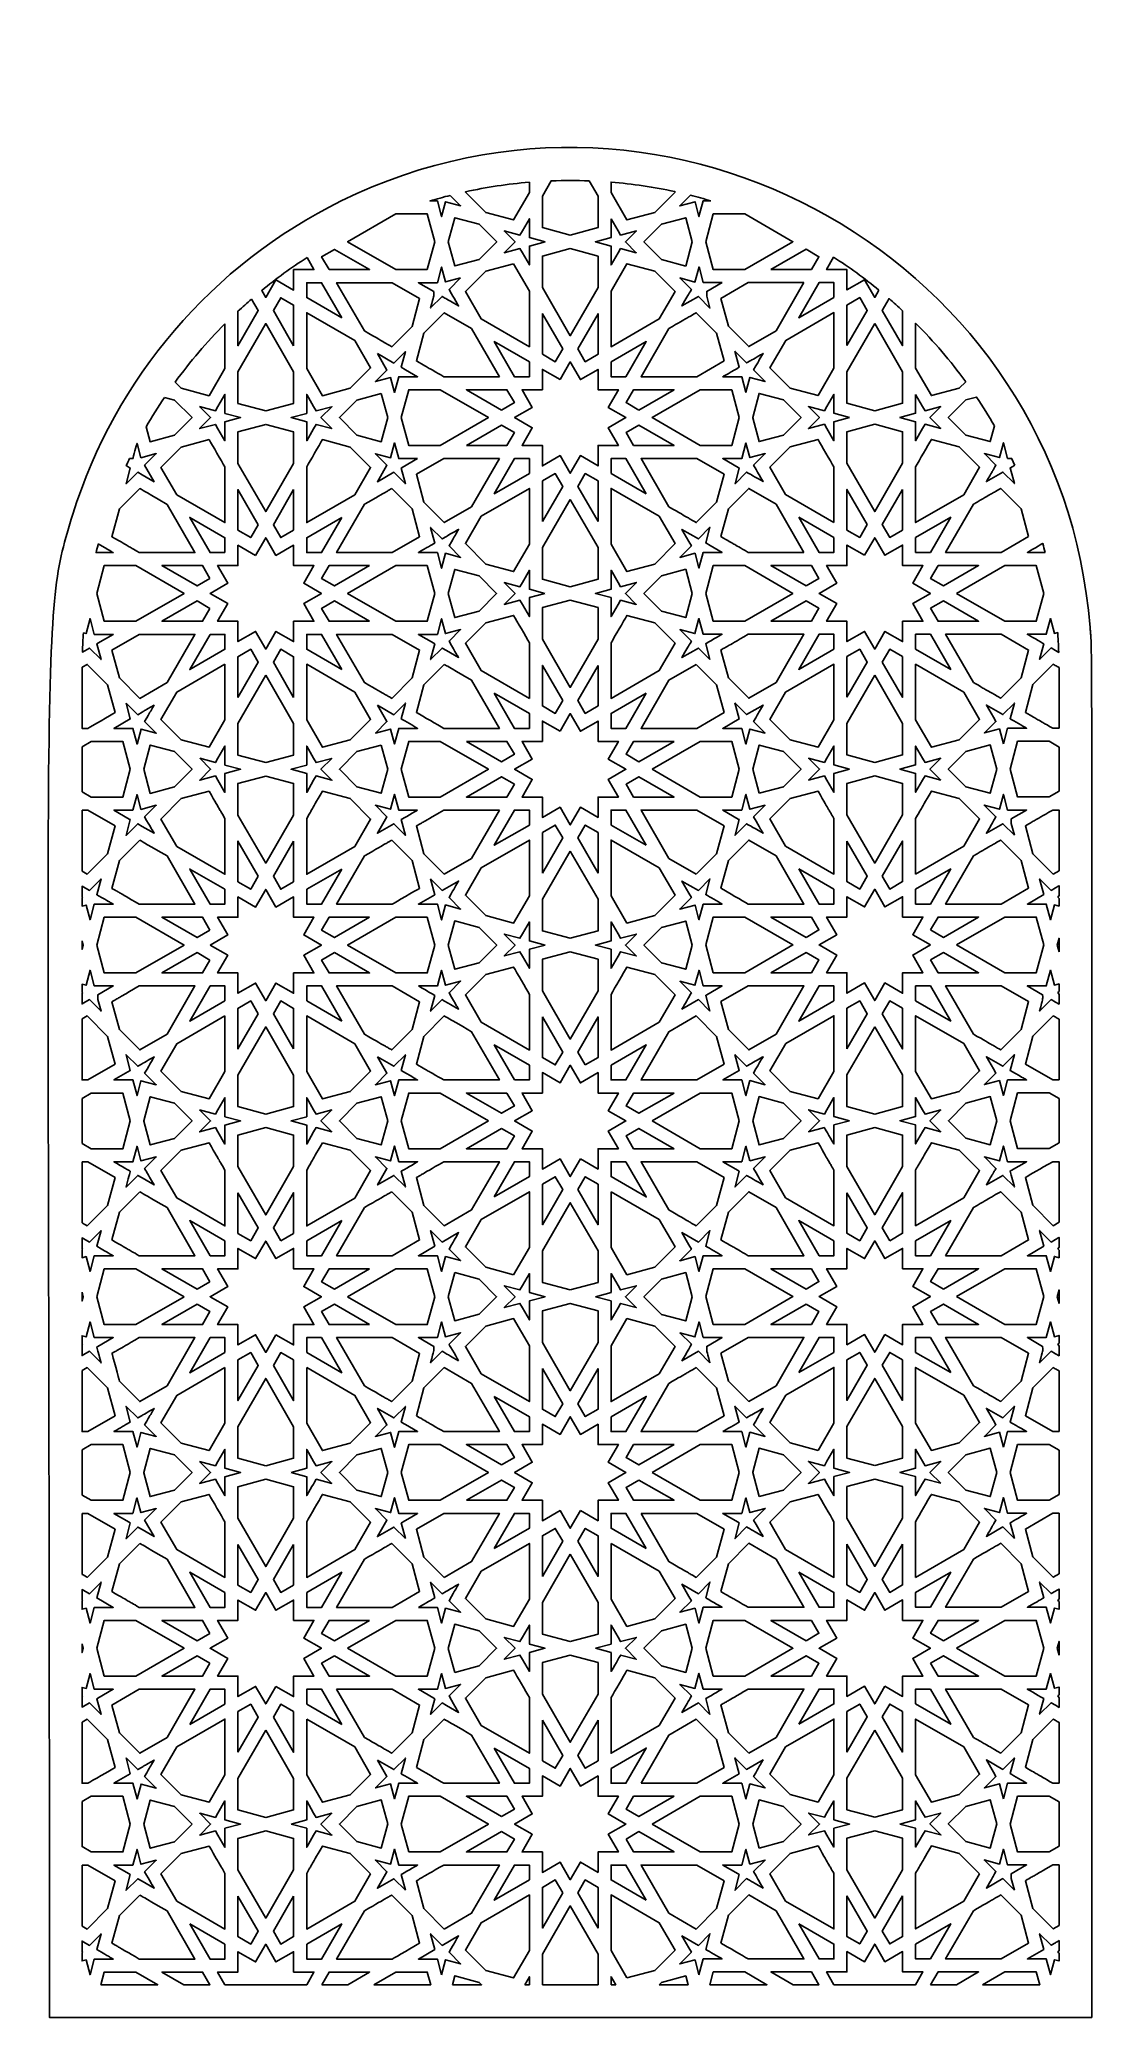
# Model space of a CAD drawing. Header units: millimetres. Extents: x -57 to 56, y -100 to 112.
import ezdxf

# ---------------------------------------------------------------- set-up
doc = ezdxf.new("R2010")
doc.units = ezdxf.units.MM
doc.header["$MEASUREMENT"] = 0
doc.layers.add('layer 1', color=7, linetype='Continuous')

msp = doc.modelspace()

# ---------------------------------------------------------------- linework, layer by layer
at = {"layer": 'layer 1', "color": 250}
for points, knots in [([(-24.372, 94.4411), (-38.1806, 87.6628), (-48.5742, 75.4542), (-53.0874, 60.935), (-53.0874, 60.935), (-56.6521, 49.4658), (-55.5912, 52.1945), (-55.5912, -99.8361), (-55.5912, -99.8361), (-52.4793, -99.8361), (52.9544, -99.8361), (55.9213, -99.8361), (55.9213, -99.8361), (55.9213, -98.4327), (55.9213, -97.8601), (55.9213, -96.466), (55.9213, -96.466), (55.9213, 55.9079), (56.001, 45.5757), (55.7428, 48.8312), (55.7428, 48.8312), (52.6358, 88.0279), (10.7823, 111.699), (-24.372, 94.4411)], [0, 0, 0, 0, 0.14285714, 0.14285714, 0.14285714, 0.14285714, 0.28571429, 0.28571429, 0.28571429, 0.28571429, 0.42857143, 0.42857143, 0.42857143, 0.42857143, 0.57142857, 0.57142857, 0.57142857, 0.57142857, 0.71428571, 0.71428571, 0.71428571, 0.71428571, 1, 1, 1, 1]), ([(-4.2471, 96.441), (-4.2471, 96.441), (-4.2471, 95.3379), (-4.2471, 95.3379), (-4.2471, 95.3379), (-4.2471, 95.3379), (-5.9351, 92.4137), (-5.9351, 92.4137), (-5.9351, 92.4137), (-5.9351, 92.4137), (-8.9129, 93.212), (-8.9129, 93.212), (-8.9129, 93.212), (-8.9129, 93.212), (-11.0917, 95.3911), (-11.0917, 95.3911), (-11.0917, 95.3911), (-11.0917, 95.3911), (-11.0751, 95.4197), (-11.0751, 95.4197), (-11.0751, 95.4197), (-8.8374, 95.9076), (-6.5578, 96.2491), (-4.2471, 96.441)], [0, 0, 0, 0, 0.14285714, 0.14285714, 0.14285714, 0.14285714, 0.28571429, 0.28571429, 0.28571429, 0.28571429, 0.42857143, 0.42857143, 0.42857143, 0.42857143, 0.57142857, 0.57142857, 0.57142857, 0.57142857, 0.71428571, 0.71428571, 0.71428571, 0.71428571, 1, 1, 1, 1]), ([(2.1685, 96.5856), (2.1685, 96.5856), (3.1055, 94.9629), (3.1055, 94.9629), (3.1055, 94.9629), (3.1055, 94.9629), (3.1055, 91.5882), (3.1055, 91.5882), (3.1055, 91.5882), (3.1055, 91.5882), (0.1277, 90.7898), (0.1277, 90.7898), (0.1277, 90.7898), (0.1277, 90.7898), (-2.8497, 91.5882), (-2.8497, 91.5882), (-2.8497, 91.5882), (-2.8497, 91.5882), (-2.8497, 94.9629), (-2.8497, 94.9629), (-2.8497, 94.9629), (-2.8497, 94.9629), (-1.9145, 96.5828), (-1.9145, 96.5828), (-1.9145, 96.5828), (-0.3884, 96.6421), (0.7161, 96.6403), (2.1685, 96.5856)], [0, 0, 0, 0, 0.125, 0.125, 0.125, 0.125, 0.25, 0.25, 0.25, 0.25, 0.375, 0.375, 0.375, 0.375, 0.5, 0.5, 0.5, 0.5, 0.625, 0.625, 0.625, 0.625, 0.75, 0.75, 0.75, 0.75, 1, 1, 1, 1]), ([(11.3203, 95.4377), (11.3203, 95.4377), (11.3471, 95.3911), (11.3471, 95.3911), (11.3471, 95.3911), (11.3471, 95.3911), (9.1683, 93.212), (9.1683, 93.212), (9.1683, 93.212), (9.1683, 93.212), (6.1909, 92.4137), (6.1909, 92.4137), (6.1909, 92.4137), (6.1909, 92.4137), (4.5028, 95.3379), (4.5028, 95.3379), (4.5028, 95.3379), (4.5028, 95.3379), (4.5028, 96.4473), (4.5028, 96.4473), (4.5028, 96.4473), (6.8097, 96.259), (9.0858, 95.921), (11.3203, 95.4377)], [0, 0, 0, 0, 0.14285714, 0.14285714, 0.14285714, 0.14285714, 0.28571429, 0.28571429, 0.28571429, 0.28571429, 0.42857143, 0.42857143, 0.42857143, 0.42857143, 0.57142857, 0.57142857, 0.57142857, 0.57142857, 0.71428571, 0.71428571, 0.71428571, 0.71428571, 1, 1, 1, 1]), ([(-12.7131, 95.0362), (-12.7131, 95.0362), (-11.5997, 93.9229), (-11.5997, 93.9229), (-11.5997, 93.9229), (-11.5997, 93.9229), (-13.2137, 94.3554), (-13.2137, 94.3554), (-13.2137, 94.3554), (-13.2137, 94.3554), (-13.6405, 92.759), (-13.6405, 92.759), (-13.6405, 92.759), (-13.6405, 92.759), (-14.0914, 94.4411), (-14.0914, 94.4411), (-14.0914, 94.4411), (-14.3739, 94.4411), (-14.6177, 94.4411), (-14.8707, 94.4411), (-14.8707, 94.4411), (-14.1566, 94.6549), (-13.4373, 94.8535), (-12.7131, 95.0362)], [0, 0, 0, 0, 0.14285714, 0.14285714, 0.14285714, 0.14285714, 0.28571429, 0.28571429, 0.28571429, 0.28571429, 0.42857143, 0.42857143, 0.42857143, 0.42857143, 0.57142857, 0.57142857, 0.57142857, 0.57142857, 0.71428571, 0.71428571, 0.71428571, 0.71428571, 1, 1, 1, 1]), ([(15.1631, 94.452), (14.8989, 94.452), (14.6466, 94.452), (14.3535, 94.452), (14.3535, 94.452), (14.3535, 94.452), (13.9019, 92.7672), (13.9019, 92.7672), (13.9019, 92.7672), (13.9019, 92.7672), (13.4789, 94.349), (13.4789, 94.349), (13.4789, 94.349), (13.4789, 94.349), (11.8431, 93.9109), (11.8431, 93.9109), (11.8431, 93.9109), (11.8431, 93.9109), (12.984, 95.0518), (12.984, 95.0518), (12.984, 95.0518), (13.7156, 94.8683), (14.4417, 94.6672), (15.1631, 94.452)], [0, 0, 0, 0, 0.14285714, 0.14285714, 0.14285714, 0.14285714, 0.28571429, 0.28571429, 0.28571429, 0.28571429, 0.42857143, 0.42857143, 0.42857143, 0.42857143, 0.57142857, 0.57142857, 0.57142857, 0.57142857, 0.71428571, 0.71428571, 0.71428571, 0.71428571, 1, 1, 1, 1]), ([(-15.1628, 87.0903), (-15.1628, 87.0903), (-18.5402, 87.0903), (-18.5402, 87.0903), (-18.5402, 87.0903), (-18.5402, 87.0903), (-23.6962, 90.0663), (-23.6962, 90.0663), (-23.6962, 90.0663), (-23.6962, 90.0663), (-18.5385, 93.0437), (-18.5385, 93.0437), (-18.5385, 93.0437), (-18.5385, 93.0437), (-15.1635, 93.0437), (-15.1635, 93.0437), (-15.1635, 93.0437), (-15.1635, 93.0437), (-14.3651, 90.0663), (-14.3651, 90.0663), (-14.3651, 90.0663), (-14.3651, 90.0663), (-15.1628, 87.0903), (-15.1628, 87.0903)], [0, 0, 0, 0, 0.14285714, 0.14285714, 0.14285714, 0.14285714, 0.28571429, 0.28571429, 0.28571429, 0.28571429, 0.42857143, 0.42857143, 0.42857143, 0.42857143, 0.57142857, 0.57142857, 0.57142857, 0.57142857, 0.71428571, 0.71428571, 0.71428571, 0.71428571, 1, 1, 1, 1]), ([(-9.6277, 88.1825), (-9.6277, 88.1825), (-12.2287, 87.4857), (-12.2287, 87.4857), (-12.2287, 87.4857), (-12.2287, 87.4857), (-12.917, 90.0571), (-12.917, 90.0571), (-12.917, 90.0571), (-12.917, 90.0571), (-12.2252, 92.6437), (-12.2252, 92.6437), (-12.2252, 92.6437), (-12.2252, 92.6437), (-9.6248, 91.9473), (-9.6248, 91.9473), (-9.6248, 91.9473), (-9.6248, 91.9473), (-7.7435, 90.0659), (-7.7435, 90.0659), (-7.7435, 90.0659), (-7.7435, 90.0659), (-9.6277, 88.1825), (-9.6277, 88.1825)], [0, 0, 0, 0, 0.14285714, 0.14285714, 0.14285714, 0.14285714, 0.28571429, 0.28571429, 0.28571429, 0.28571429, 0.42857143, 0.42857143, 0.42857143, 0.42857143, 0.57142857, 0.57142857, 0.57142857, 0.57142857, 0.71428571, 0.71428571, 0.71428571, 0.71428571, 1, 1, 1, 1]), ([(-2.5714, 90.0666), (-2.5714, 90.0666), (-4.2471, 89.6179), (-4.2471, 89.6179), (-4.2471, 89.6179), (-4.2471, 88.961), (-4.2471, 88.4753), (-4.2471, 87.5905), (-4.2471, 87.5905), (-4.2471, 87.5905), (-4.9929, 88.882), (-4.9929, 88.882), (-4.9929, 88.882), (-4.9929, 88.882), (-4.9932, 88.882), (-4.9932, 88.882), (-4.9932, 88.882), (-4.9932, 88.882), (-5.261, 89.3459), (-5.261, 89.3459), (-5.261, 89.3459), (-5.261, 89.3459), (-6.936, 88.8975), (-6.936, 88.8975), (-6.936, 88.8975), (-6.936, 88.8975), (-5.7676, 90.0659), (-5.7676, 90.0659), (-5.7676, 90.0659), (-5.7676, 90.0659), (-6.9374, 91.2358), (-6.9374, 91.2358), (-6.9374, 91.2358), (-6.9374, 91.2358), (-5.261, 90.7863), (-5.261, 90.7863), (-5.261, 90.7863), (-5.261, 90.7863), (-4.9929, 91.2506), (-4.9929, 91.2506), (-4.9929, 91.2506), (-4.9929, 91.2506), (-4.9929, 91.2506), (-4.9929, 91.2506), (-4.9929, 91.2506), (-4.9929, 91.2506), (-4.2471, 92.5424), (-4.2471, 92.5424), (-4.2471, 92.5424), (-4.2471, 91.6429), (-4.2471, 91.1899), (-4.2471, 90.5161), (-4.2471, 90.5161), (-4.2471, 90.5161), (-2.5714, 90.0666), (-2.5714, 90.0666)], [0, 0, 0, 0, 0.06666667, 0.06666667, 0.06666667, 0.06666667, 0.13333333, 0.13333333, 0.13333333, 0.13333333, 0.2, 0.2, 0.2, 0.2, 0.26666667, 0.26666667, 0.26666667, 0.26666667, 0.33333333, 0.33333333, 0.33333333, 0.33333333, 0.4, 0.4, 0.4, 0.4, 0.46666667, 0.46666667, 0.46666667, 0.46666667, 0.53333333, 0.53333333, 0.53333333, 0.53333333, 0.6, 0.6, 0.6, 0.6, 0.66666667, 0.66666667, 0.66666667, 0.66666667, 0.73333333, 0.73333333, 0.73333333, 0.73333333, 0.8, 0.8, 0.8, 0.8, 0.86666667, 0.86666667, 0.86666667, 0.86666667, 1, 1, 1, 1]), ([(4.5028, 92.5424), (4.5028, 92.5424), (5.2486, 91.2506), (5.2486, 91.2506), (5.2486, 91.2506), (5.2486, 91.2506), (5.2486, 91.2506), (5.2486, 91.2506), (5.2486, 91.2506), (5.2486, 91.2506), (5.5167, 90.7863), (5.5167, 90.7863), (5.5167, 90.7863), (5.5167, 90.7863), (7.2129, 91.241), (7.2129, 91.241), (7.2129, 91.241), (7.2129, 91.241), (6.029, 90.0571), (6.029, 90.0571), (6.029, 90.0571), (6.029, 90.0571), (7.1875, 88.8986), (7.1875, 88.8986), (7.1875, 88.8986), (7.1875, 88.8986), (5.5167, 89.3459), (5.5167, 89.3459), (5.5167, 89.3459), (5.5167, 89.3459), (5.2486, 88.882), (5.2486, 88.882), (5.2486, 88.882), (5.2486, 88.882), (5.2486, 88.882), (5.2486, 88.882), (5.2486, 88.882), (5.2486, 88.882), (4.5028, 87.5905), (4.5028, 87.5905), (4.5028, 87.5905), (4.5028, 88.4908), (4.5028, 88.9441), (4.5028, 89.6179), (4.5028, 89.6179), (4.5028, 89.6179), (2.8272, 90.0666), (2.8272, 90.0666), (2.8272, 90.0666), (2.8272, 90.0666), (4.5028, 90.5161), (4.5028, 90.5161), (4.5028, 90.5161), (4.5028, 91.1899), (4.5028, 91.6425), (4.5028, 92.5424)], [0, 0, 0, 0, 0.06666667, 0.06666667, 0.06666667, 0.06666667, 0.13333333, 0.13333333, 0.13333333, 0.13333333, 0.2, 0.2, 0.2, 0.2, 0.26666667, 0.26666667, 0.26666667, 0.26666667, 0.33333333, 0.33333333, 0.33333333, 0.33333333, 0.4, 0.4, 0.4, 0.4, 0.46666667, 0.46666667, 0.46666667, 0.46666667, 0.53333333, 0.53333333, 0.53333333, 0.53333333, 0.6, 0.6, 0.6, 0.6, 0.66666667, 0.66666667, 0.66666667, 0.66666667, 0.73333333, 0.73333333, 0.73333333, 0.73333333, 0.8, 0.8, 0.8, 0.8, 0.86666667, 0.86666667, 0.86666667, 0.86666667, 1, 1, 1, 1]), ([(12.4862, 87.4794), (12.4862, 87.4794), (9.8919, 88.1747), (9.8919, 88.1747), (9.8919, 88.1747), (9.8919, 88.1747), (9.8915, 88.1747), (9.8915, 88.1747), (9.8915, 88.1747), (9.8915, 88.1747), (9.8859, 88.1761), (9.8859, 88.1761), (9.8859, 88.1761), (9.8859, 88.1761), (8.0049, 90.0571), (8.0049, 90.0571), (8.0049, 90.0571), (8.0049, 90.0571), (9.8891, 91.941), (9.8891, 91.941), (9.8891, 91.941), (9.8891, 91.941), (12.4901, 92.6373), (12.4901, 92.6373), (12.4901, 92.6373), (12.4901, 92.6373), (13.178, 90.0652), (13.178, 90.0652), (13.178, 90.0652), (13.178, 90.0652), (12.4862, 87.4794), (12.4862, 87.4794)], [0, 0, 0, 0, 0.11111111, 0.11111111, 0.11111111, 0.11111111, 0.22222222, 0.22222222, 0.22222222, 0.22222222, 0.33333333, 0.33333333, 0.33333333, 0.33333333, 0.44444444, 0.44444444, 0.44444444, 0.44444444, 0.55555556, 0.55555556, 0.55555556, 0.55555556, 0.66666667, 0.66666667, 0.66666667, 0.66666667, 0.77777778, 0.77777778, 0.77777778, 0.77777778, 1, 1, 1, 1]), ([(18.8002, 93.0547), (18.8002, 93.0547), (23.9571, 90.0776), (23.9571, 90.0776), (23.9571, 90.0776), (23.9571, 90.0776), (23.9568, 90.0772), (23.9568, 90.0772), (23.9568, 90.0772), (23.9568, 90.0772), (23.9568, 90.0772), (23.9568, 90.0772), (23.9568, 90.0772), (23.9568, 90.0772), (18.8009, 87.1008), (18.8009, 87.1008), (18.8009, 87.1008), (18.8009, 87.1008), (15.4245, 87.1008), (15.4245, 87.1008), (15.4245, 87.1008), (15.4245, 87.1008), (14.6272, 90.0769), (14.6272, 90.0769), (14.6272, 90.0769), (14.6272, 90.0769), (15.4256, 93.0547), (15.4256, 93.0547), (15.4256, 93.0547), (15.4256, 93.0547), (18.8002, 93.0547), (18.8002, 93.0547)], [0, 0, 0, 0, 0.11111111, 0.11111111, 0.11111111, 0.11111111, 0.22222222, 0.22222222, 0.22222222, 0.22222222, 0.33333333, 0.33333333, 0.33333333, 0.33333333, 0.44444444, 0.44444444, 0.44444444, 0.44444444, 0.55555556, 0.55555556, 0.55555556, 0.55555556, 0.66666667, 0.66666667, 0.66666667, 0.66666667, 0.77777778, 0.77777778, 0.77777778, 0.77777778, 1, 1, 1, 1]), ([(-25.6748, 87.0903), (-25.6748, 87.0903), (-26.469, 88.4654), (-26.469, 88.4654), (-26.469, 88.4654), (-26.469, 88.4654), (-25.0937, 89.2595), (-25.0937, 89.2595), (-25.0937, 89.2595), (-25.0937, 89.2595), (-21.3353, 87.0903), (-21.3353, 87.0903), (-21.3353, 87.0903), (-21.8717, 87.0903), (-25.1318, 87.0903), (-25.6748, 87.0903)], [0, 0, 0, 0, 0.2, 0.2, 0.2, 0.2, 0.4, 0.4, 0.4, 0.4, 0.6, 0.6, 0.6, 0.6, 1, 1, 1, 1]), ([(3.1055, 88.5455), (3.1055, 88.5455), (3.1055, 85.1701), (3.1055, 85.1701), (3.1055, 85.1701), (3.1055, 85.1701), (0.128, 80.0135), (0.128, 80.0135), (0.128, 80.0135), (0.128, 80.0135), (0.1277, 80.0139), (0.1277, 80.0139), (0.1277, 80.0139), (0.1277, 80.0139), (0.1277, 80.0135), (0.1277, 80.0135), (0.1277, 80.0135), (0.1277, 80.0135), (-2.8497, 85.1701), (-2.8497, 85.1701), (-2.8497, 85.1701), (-2.8497, 85.1701), (-2.8497, 88.5455), (-2.8497, 88.5455), (-2.8497, 88.5455), (-2.8497, 88.5455), (0.1273, 89.3427), (0.1273, 89.3427), (0.1273, 89.3427), (0.1273, 89.3427), (0.128, 89.3427), (0.128, 89.3427), (0.128, 89.3427), (0.128, 89.3427), (3.1055, 88.5455), (3.1055, 88.5455)], [0, 0, 0, 0, 0.1, 0.1, 0.1, 0.1, 0.2, 0.2, 0.2, 0.2, 0.3, 0.3, 0.3, 0.3, 0.4, 0.4, 0.4, 0.4, 0.5, 0.5, 0.5, 0.5, 0.6, 0.6, 0.6, 0.6, 0.7, 0.7, 0.7, 0.7, 0.8, 0.8, 0.8, 0.8, 1, 1, 1, 1]), ([(21.596, 87.1008), (21.596, 87.1008), (25.3545, 89.2704), (25.3545, 89.2704), (25.3545, 89.2704), (25.3545, 89.2704), (26.731, 88.476), (26.731, 88.476), (26.731, 88.476), (26.731, 88.476), (25.9366, 87.1008), (25.9366, 87.1008), (25.9366, 87.1008), (25.3908, 87.1008), (22.1315, 87.1008), (21.596, 87.1008)], [0, 0, 0, 0, 0.2, 0.2, 0.2, 0.2, 0.4, 0.4, 0.4, 0.4, 0.6, 0.6, 0.6, 0.6, 1, 1, 1, 1]), ([(-28.0354, 88.3835), (-28.0354, 88.3835), (-27.2883, 87.0903), (-27.2883, 87.0903), (-27.2883, 87.0903), (-27.2883, 87.0903), (-29.4673, 87.0903), (-29.4673, 87.0903), (-29.4673, 87.0903), (-29.4673, 87.0903), (-29.4673, 84.9097), (-29.4673, 84.9097), (-29.4673, 84.9097), (-29.4673, 84.9097), (-31.3556, 85.9991), (-31.3556, 85.9991), (-31.3556, 85.9991), (-31.3556, 85.9991), (-32.4448, 84.1125), (-32.4448, 84.1125), (-32.4448, 84.1125), (-32.4448, 84.1125), (-32.8777, 84.8621), (-32.8777, 84.8621), (-32.8777, 84.8621), (-31.3241, 86.1346), (-29.7068, 87.3083), (-28.0354, 88.3835)], [0, 0, 0, 0, 0.125, 0.125, 0.125, 0.125, 0.25, 0.25, 0.25, 0.25, 0.375, 0.375, 0.375, 0.375, 0.5, 0.5, 0.5, 0.5, 0.625, 0.625, 0.625, 0.625, 0.75, 0.75, 0.75, 0.75, 1, 1, 1, 1]), ([(-11.6039, 86.2062), (-11.6039, 86.2062), (-12.8379, 84.9715), (-12.8379, 84.9715), (-12.8379, 84.9715), (-12.8379, 84.9715), (-12.5702, 84.5072), (-12.5702, 84.5072), (-12.5702, 84.5072), (-12.5702, 84.5072), (-12.5702, 84.5072), (-12.5702, 84.5072), (-12.5702, 84.5072), (-12.0841, 83.6648), (-12.2474, 83.9481), (-11.8244, 83.2154), (-11.8244, 83.2154), (-13.3784, 84.1125), (-12.9956, 83.8913), (-13.5805, 84.2292), (-13.5805, 84.2292), (-13.5805, 84.2292), (-14.8139, 82.9956), (-14.8139, 82.9956), (-14.8139, 82.9956), (-14.4247, 84.4487), (-14.478, 84.104), (-14.478, 84.745), (-14.478, 84.745), (-14.478, 84.745), (-16.1195, 85.6929), (-16.1195, 85.6929), (-16.1195, 85.6929), (-15.2181, 85.6929), (-14.7641, 85.6929), (-14.0903, 85.6929), (-14.0903, 85.6929), (-14.0903, 85.6929), (-13.6426, 87.3633), (-13.6426, 87.3633), (-13.6426, 87.3633), (-13.6426, 87.3633), (-13.2175, 85.774), (-13.2175, 85.774), (-13.2175, 85.774), (-13.2175, 85.774), (-11.6039, 86.2062), (-11.6039, 86.2062)], [0, 0, 0, 0, 0.07692308, 0.07692308, 0.07692308, 0.07692308, 0.15384615, 0.15384615, 0.15384615, 0.15384615, 0.23076923, 0.23076923, 0.23076923, 0.23076923, 0.30769231, 0.30769231, 0.30769231, 0.30769231, 0.38461538, 0.38461538, 0.38461538, 0.38461538, 0.46153846, 0.46153846, 0.46153846, 0.46153846, 0.53846154, 0.53846154, 0.53846154, 0.53846154, 0.61538462, 0.61538462, 0.61538462, 0.61538462, 0.69230769, 0.69230769, 0.69230769, 0.69230769, 0.76923077, 0.76923077, 0.76923077, 0.76923077, 0.84615385, 0.84615385, 0.84615385, 0.84615385, 1, 1, 1, 1]), ([(-5.9355, 87.7193), (-5.9355, 87.7193), (-4.2471, 84.7954), (-4.2471, 84.7954), (-4.2471, 84.7954), (-4.2471, 84.7954), (-4.2471, 78.8402), (-4.2471, 78.8402), (-4.2471, 78.8402), (-4.2471, 78.8402), (-9.4033, 81.8173), (-9.4033, 81.8173), (-9.4033, 81.8173), (-9.4033, 81.8173), (-11.092, 84.7418), (-11.092, 84.7418), (-11.092, 84.7418), (-11.092, 84.7418), (-8.9129, 86.9216), (-8.9129, 86.9216), (-8.9129, 86.9216), (-8.9129, 86.9216), (-5.9355, 87.7193), (-5.9355, 87.7193)], [0, 0, 0, 0, 0.14285714, 0.14285714, 0.14285714, 0.14285714, 0.28571429, 0.28571429, 0.28571429, 0.28571429, 0.42857143, 0.42857143, 0.42857143, 0.42857143, 0.57142857, 0.57142857, 0.57142857, 0.57142857, 0.71428571, 0.71428571, 0.71428571, 0.71428571, 1, 1, 1, 1]), ([(9.1683, 86.9216), (9.1683, 86.9216), (11.3471, 84.7429), (11.3471, 84.7429), (11.3471, 84.7429), (11.3471, 84.7429), (9.658, 81.8169), (9.658, 81.8169), (9.658, 81.8169), (9.658, 81.8169), (4.5028, 78.8402), (4.5028, 78.8402), (4.5028, 78.8402), (4.5028, 78.8402), (4.5028, 84.7954), (4.5028, 84.7954), (4.5028, 84.7954), (4.5028, 84.7954), (6.1909, 87.7193), (6.1909, 87.7193), (6.1909, 87.7193), (6.1909, 87.7193), (9.1683, 86.9216), (9.1683, 86.9216)], [0, 0, 0, 0, 0.14285714, 0.14285714, 0.14285714, 0.14285714, 0.28571429, 0.28571429, 0.28571429, 0.28571429, 0.42857143, 0.42857143, 0.42857143, 0.42857143, 0.57142857, 0.57142857, 0.57142857, 0.57142857, 0.71428571, 0.71428571, 0.71428571, 0.71428571, 1, 1, 1, 1]), ([(16.3802, 85.7035), (16.3802, 85.7035), (14.7387, 84.7563), (14.7387, 84.7563), (14.7387, 84.7563), (14.7387, 84.5679), (14.7387, 84.3425), (14.7387, 84.2592), (14.7387, 84.2592), (14.7387, 84.2592), (15.0809, 82.9839), (15.0809, 82.9839), (15.0809, 82.9839), (15.0809, 82.9839), (13.8356, 84.2292), (13.8356, 84.2292), (13.8356, 84.2292), (13.8356, 84.2292), (12.0787, 83.2146), (12.0787, 83.2146), (12.0787, 83.2146), (13.1283, 85.0329), (12.5815, 84.0853), (13.0933, 84.9729), (13.0933, 84.9729), (13.0933, 84.9729), (11.8674, 86.1988), (11.8674, 86.1988), (11.8674, 86.1988), (11.8674, 86.1988), (13.4747, 85.7681), (13.4747, 85.7681), (13.4747, 85.7681), (13.4747, 85.7681), (13.9044, 87.3742), (13.9044, 87.3742), (13.9044, 87.3742), (13.9044, 87.3742), (14.352, 85.7035), (14.352, 85.7035), (14.352, 85.7035), (15.0262, 85.7035), (15.4792, 85.7035), (16.3802, 85.7035)], [0, 0, 0, 0, 0.08333333, 0.08333333, 0.08333333, 0.08333333, 0.16666667, 0.16666667, 0.16666667, 0.16666667, 0.25, 0.25, 0.25, 0.25, 0.33333333, 0.33333333, 0.33333333, 0.33333333, 0.41666667, 0.41666667, 0.41666667, 0.41666667, 0.5, 0.5, 0.5, 0.5, 0.58333333, 0.58333333, 0.58333333, 0.58333333, 0.66666667, 0.66666667, 0.66666667, 0.66666667, 0.75, 0.75, 0.75, 0.75, 0.83333333, 0.83333333, 0.83333333, 0.83333333, 1, 1, 1, 1]), ([(33.1569, 84.9027), (33.1569, 84.9027), (32.7071, 84.1234), (32.7071, 84.1234), (32.7071, 84.1234), (32.7071, 84.1234), (31.6177, 86.0101), (31.6177, 86.0101), (31.6177, 86.0101), (31.6177, 86.0101), (29.7293, 84.9207), (29.7293, 84.9207), (29.7293, 84.9207), (29.7293, 84.9207), (29.7293, 87.1008), (29.7293, 87.1008), (29.7293, 87.1008), (29.7293, 87.1008), (27.5505, 87.1008), (27.5505, 87.1008), (27.5505, 87.1008), (27.5505, 87.1008), (28.3115, 88.4188), (28.3115, 88.4188), (28.3115, 88.4188), (29.984, 87.3453), (31.6018, 86.173), (33.1569, 84.9027)], [0, 0, 0, 0, 0.125, 0.125, 0.125, 0.125, 0.25, 0.25, 0.25, 0.25, 0.375, 0.375, 0.375, 0.375, 0.5, 0.5, 0.5, 0.5, 0.625, 0.625, 0.625, 0.625, 0.75, 0.75, 0.75, 0.75, 1, 1, 1, 1]), ([(-24.3111, 81.9327), (-24.3111, 81.9327), (-28.07, 84.1029), (-28.07, 84.1029), (-28.07, 84.1029), (-28.07, 84.1029), (-28.07, 85.6929), (-28.07, 85.6929), (-28.07, 85.6929), (-28.07, 85.6929), (-26.4818, 85.6929), (-26.4818, 85.6929), (-26.4818, 85.6929), (-26.4818, 85.6929), (-24.3111, 81.9327), (-24.3111, 81.9327)], [0, 0, 0, 0, 0.2, 0.2, 0.2, 0.2, 0.4, 0.4, 0.4, 0.4, 0.6, 0.6, 0.6, 0.6, 1, 1, 1, 1]), ([(-18.9156, 85.6929), (-18.9156, 85.6929), (-15.99, 84.0045), (-15.99, 84.0045), (-15.99, 84.0045), (-15.99, 84.0045), (-16.7876, 81.0271), (-16.7876, 81.0271), (-16.7876, 81.0271), (-16.7876, 81.0271), (-18.9668, 78.8469), (-18.9668, 78.8469), (-18.9668, 78.8469), (-19.6674, 79.2515), (-19.1089, 78.9291), (-21.8904, 80.5349), (-21.8904, 80.5349), (-21.8904, 80.5349), (-24.8681, 85.6929), (-24.8681, 85.6929), (-24.8681, 85.6929), (-24.8681, 85.6929), (-18.9156, 85.6929), (-18.9156, 85.6929)], [0, 0, 0, 0, 0.14285714, 0.14285714, 0.14285714, 0.14285714, 0.28571429, 0.28571429, 0.28571429, 0.28571429, 0.42857143, 0.42857143, 0.42857143, 0.42857143, 0.57142857, 0.57142857, 0.57142857, 0.57142857, 0.71428571, 0.71428571, 0.71428571, 0.71428571, 1, 1, 1, 1]), ([(25.1298, 85.7035), (25.1298, 85.7035), (22.1523, 80.5459), (22.1523, 80.5459), (22.1523, 80.5459), (22.1523, 80.5459), (19.2288, 78.8578), (19.2288, 78.8578), (19.2288, 78.8578), (19.2288, 78.8578), (17.0497, 81.038), (17.0497, 81.038), (17.0497, 81.038), (17.0497, 81.038), (16.2511, 84.0155), (16.2511, 84.0155), (16.2511, 84.0155), (16.2511, 84.0155), (19.1763, 85.7035), (19.1763, 85.7035), (19.1763, 85.7035), (19.5386, 85.7035), (23.4953, 85.7035), (25.1298, 85.7035)], [0, 0, 0, 0, 0.14285714, 0.14285714, 0.14285714, 0.14285714, 0.28571429, 0.28571429, 0.28571429, 0.28571429, 0.42857143, 0.42857143, 0.42857143, 0.42857143, 0.57142857, 0.57142857, 0.57142857, 0.57142857, 0.71428571, 0.71428571, 0.71428571, 0.71428571, 1, 1, 1, 1]), ([(28.3319, 84.1139), (28.3319, 84.1139), (24.5724, 81.9432), (24.5724, 81.9432), (24.5724, 81.9432), (24.5724, 81.9432), (26.7434, 85.7035), (26.7434, 85.7035), (26.7434, 85.7035), (26.7434, 85.7035), (28.3319, 85.7035), (28.3319, 85.7035), (28.3319, 85.7035), (28.3319, 85.7035), (28.3319, 84.1139), (28.3319, 84.1139)], [0, 0, 0, 0, 0.2, 0.2, 0.2, 0.2, 0.4, 0.4, 0.4, 0.4, 0.6, 0.6, 0.6, 0.6, 1, 1, 1, 1]), ([(-33.9638, 83.9484), (-33.9638, 83.9484), (-33.2516, 82.7155), (-33.2516, 82.7155), (-33.2516, 82.7155), (-33.2516, 82.7155), (-35.4225, 78.9552), (-35.4225, 78.9552), (-35.4225, 78.9552), (-35.4225, 78.9552), (-35.4225, 82.6343), (-35.4225, 82.6343), (-35.4225, 82.6343), (-34.9425, 83.0816), (-34.4576, 83.5216), (-33.9638, 83.9484)], [0, 0, 0, 0, 0.2, 0.2, 0.2, 0.2, 0.4, 0.4, 0.4, 0.4, 0.6, 0.6, 0.6, 0.6, 1, 1, 1, 1]), ([(-29.4673, 78.9552), (-29.4673, 78.9552), (-31.6381, 82.7155), (-31.6381, 82.7155), (-31.6381, 82.7155), (-31.6381, 82.7155), (-30.8438, 84.0906), (-30.8438, 84.0906), (-30.8438, 84.0906), (-30.8438, 84.0906), (-29.4673, 83.2961), (-29.4673, 83.2961), (-29.4673, 83.2961), (-29.4673, 83.2961), (-29.4673, 78.9552), (-29.4673, 78.9552)], [0, 0, 0, 0, 0.2, 0.2, 0.2, 0.2, 0.4, 0.4, 0.4, 0.4, 0.6, 0.6, 0.6, 0.6, 1, 1, 1, 1]), ([(23.6664, 74.4199), (23.6664, 74.4199), (21.4873, 76.599), (21.4873, 76.599), (21.4873, 76.599), (21.4873, 76.599), (23.1771, 79.5242), (23.1771, 79.5242), (23.1771, 79.5242), (23.1771, 79.5242), (28.3319, 82.5003), (28.3319, 82.5003), (28.3319, 82.5003), (28.3319, 82.5003), (28.3319, 76.5457), (28.3319, 76.5457), (28.3319, 76.5457), (28.3319, 76.5457), (26.6439, 73.6216), (26.6439, 73.6216), (26.6439, 73.6216), (26.6439, 73.6216), (23.6664, 74.4199), (23.6664, 74.4199)], [0, 0, 0, 0, 0.14285714, 0.14285714, 0.14285714, 0.14285714, 0.28571429, 0.28571429, 0.28571429, 0.28571429, 0.42857143, 0.42857143, 0.42857143, 0.42857143, 0.57142857, 0.57142857, 0.57142857, 0.57142857, 0.71428571, 0.71428571, 0.71428571, 0.71428571, 1, 1, 1, 1]), ([(29.7293, 78.9661), (29.7293, 78.9661), (29.7293, 83.3071), (29.7293, 83.3071), (29.7293, 83.3071), (29.7293, 83.3071), (31.1058, 84.1015), (31.1058, 84.1015), (31.1058, 84.1015), (31.1058, 84.1015), (31.9003, 82.7264), (31.9003, 82.7264), (31.9003, 82.7264), (31.9003, 82.7264), (29.7293, 78.9661), (29.7293, 78.9661)], [0, 0, 0, 0, 0.2, 0.2, 0.2, 0.2, 0.4, 0.4, 0.4, 0.4, 0.6, 0.6, 0.6, 0.6, 1, 1, 1, 1]), ([(35.6845, 82.6975), (35.6845, 82.6975), (35.6845, 78.9661), (35.6845, 78.9661), (35.6845, 78.9661), (35.6845, 78.9661), (33.5139, 82.7264), (33.5139, 82.7264), (33.5139, 82.7264), (33.5139, 82.7264), (34.2445, 83.9915), (34.2445, 83.9915), (34.2445, 83.9915), (34.732, 83.571), (35.2104, 83.1377), (35.6845, 82.6975)], [0, 0, 0, 0, 0.2, 0.2, 0.2, 0.2, 0.4, 0.4, 0.4, 0.4, 0.6, 0.6, 0.6, 0.6, 1, 1, 1, 1]), ([(-36.8198, 81.2895), (-36.8198, 81.2895), (-36.8198, 76.5348), (-36.8198, 76.5348), (-36.8198, 76.5348), (-36.8198, 76.5348), (-38.5079, 73.6106), (-38.5079, 73.6106), (-38.5079, 73.6106), (-38.5079, 73.6106), (-41.4854, 74.409), (-41.4854, 74.409), (-41.4854, 74.409), (-41.4854, 74.409), (-42.1406, 75.0641), (-42.1406, 75.0641), (-42.1406, 75.0641), (-40.5448, 77.2534), (-38.7704, 79.3359), (-36.8198, 81.2895)], [0, 0, 0, 0, 0.16666667, 0.16666667, 0.16666667, 0.16666667, 0.33333333, 0.33333333, 0.33333333, 0.33333333, 0.5, 0.5, 0.5, 0.5, 0.66666667, 0.66666667, 0.66666667, 0.66666667, 1, 1, 1, 1]), ([(-35.4225, 76.1598), (-35.4225, 76.1598), (-32.4448, 81.3178), (-32.4448, 81.3178), (-32.4448, 81.3178), (-32.4448, 81.3178), (-29.4673, 76.1598), (-29.4673, 76.1598), (-29.4673, 76.1598), (-29.4673, 76.1598), (-29.4673, 72.7851), (-29.4673, 72.7851), (-29.4673, 72.7851), (-29.4673, 72.7851), (-32.4448, 71.9868), (-32.4448, 71.9868), (-32.4448, 71.9868), (-32.4448, 71.9868), (-35.4225, 72.7851), (-35.4225, 72.7851), (-35.4225, 72.7851), (-35.4225, 72.7851), (-35.4225, 76.1598), (-35.4225, 76.1598)], [0, 0, 0, 0, 0.14285714, 0.14285714, 0.14285714, 0.14285714, 0.28571429, 0.28571429, 0.28571429, 0.28571429, 0.42857143, 0.42857143, 0.42857143, 0.42857143, 0.57142857, 0.57142857, 0.57142857, 0.57142857, 0.71428571, 0.71428571, 0.71428571, 0.71428571, 1, 1, 1, 1]), ([(-22.9139, 79.5126), (-22.9139, 79.5126), (-21.2254, 76.5877), (-21.2254, 76.5877), (-21.2254, 76.5877), (-21.2254, 76.5877), (-23.4043, 74.409), (-23.4043, 74.409), (-23.4043, 74.409), (-23.4043, 74.409), (-26.3819, 73.6106), (-26.3819, 73.6106), (-26.3819, 73.6106), (-26.3819, 73.6106), (-28.07, 76.5348), (-28.07, 76.5348), (-28.07, 76.5348), (-28.07, 76.5348), (-28.07, 82.4897), (-28.07, 82.4897), (-28.07, 82.4897), (-28.07, 82.4897), (-22.9139, 79.5126), (-22.9139, 79.5126)], [0, 0, 0, 0, 0.14285714, 0.14285714, 0.14285714, 0.14285714, 0.28571429, 0.28571429, 0.28571429, 0.28571429, 0.42857143, 0.42857143, 0.42857143, 0.42857143, 0.57142857, 0.57142857, 0.57142857, 0.57142857, 0.71428571, 0.71428571, 0.71428571, 0.71428571, 1, 1, 1, 1]), ([(-7.4496, 75.638), (-7.4496, 75.638), (-13.4042, 75.638), (-13.4042, 75.638), (-13.4042, 75.638), (-15.3102, 76.7387), (-14.659, 76.3626), (-16.328, 77.3264), (-16.328, 77.3264), (-16.328, 77.3264), (-15.5296, 80.3035), (-15.5296, 80.3035), (-15.5296, 80.3035), (-15.5296, 80.3035), (-13.3505, 82.4826), (-13.3505, 82.4826), (-13.3505, 82.4826), (-13.3505, 82.4826), (-10.426, 80.7932), (-10.426, 80.7932), (-10.426, 80.7932), (-10.426, 80.7932), (-7.4496, 75.638), (-7.4496, 75.638)], [0, 0, 0, 0, 0.14285714, 0.14285714, 0.14285714, 0.14285714, 0.28571429, 0.28571429, 0.28571429, 0.28571429, 0.42857143, 0.42857143, 0.42857143, 0.42857143, 0.57142857, 0.57142857, 0.57142857, 0.57142857, 0.71428571, 0.71428571, 0.71428571, 0.71428571, 1, 1, 1, 1]), ([(-2.8497, 78.0338), (-2.8497, 78.8346), (-2.8497, 81.9789), (-2.8497, 82.3754), (-2.8497, 82.3754), (-2.8497, 82.3754), (-0.6791, 78.6155), (-0.6791, 78.6155), (-0.6791, 78.6155), (-0.6791, 78.6155), (-1.4732, 77.2393), (-1.4732, 77.2393), (-1.4732, 77.2393), (-1.4732, 77.2393), (-2.8497, 78.0338), (-2.8497, 78.0338)], [0, 0, 0, 0, 0.2, 0.2, 0.2, 0.2, 0.4, 0.4, 0.4, 0.4, 0.6, 0.6, 0.6, 0.6, 1, 1, 1, 1]), ([(0.9345, 78.6155), (0.9345, 78.6155), (3.1055, 82.3754), (3.1055, 82.3754), (3.1055, 82.3754), (3.1055, 81.9803), (3.1055, 78.8349), (3.1055, 78.0338), (3.1055, 78.0338), (3.1055, 78.0338), (1.729, 77.2393), (1.729, 77.2393), (1.729, 77.2393), (1.729, 77.2393), (0.9345, 78.6155), (0.9345, 78.6155)], [0, 0, 0, 0, 0.2, 0.2, 0.2, 0.2, 0.4, 0.4, 0.4, 0.4, 0.6, 0.6, 0.6, 0.6, 1, 1, 1, 1]), ([(16.5834, 77.3264), (16.5834, 77.3264), (13.6592, 75.638), (13.6592, 75.638), (13.6592, 75.638), (13.6592, 75.638), (7.7047, 75.638), (7.7047, 75.638), (7.7047, 75.638), (7.7047, 75.638), (10.6814, 80.7942), (10.6814, 80.7942), (10.6814, 80.7942), (12.9416, 82.0995), (12.3352, 81.7492), (13.6059, 82.4826), (13.6059, 82.4826), (13.6059, 82.4826), (15.785, 80.3035), (15.785, 80.3035), (15.785, 80.3035), (15.785, 80.3035), (16.5834, 77.3264), (16.5834, 77.3264)], [0, 0, 0, 0, 0.14285714, 0.14285714, 0.14285714, 0.14285714, 0.28571429, 0.28571429, 0.28571429, 0.28571429, 0.42857143, 0.42857143, 0.42857143, 0.42857143, 0.57142857, 0.57142857, 0.57142857, 0.57142857, 0.71428571, 0.71428571, 0.71428571, 0.71428571, 1, 1, 1, 1]), ([(32.7071, 81.3287), (32.7071, 81.3287), (35.6845, 76.1707), (35.6845, 76.1707), (35.6845, 76.1707), (35.6845, 76.1707), (35.6845, 72.7961), (35.6845, 72.7961), (35.6845, 72.7961), (35.6845, 72.7961), (32.7071, 71.9977), (32.7071, 71.9977), (32.7071, 71.9977), (32.7071, 71.9977), (29.7293, 72.7961), (29.7293, 72.7961), (29.7293, 72.7961), (29.7293, 72.7961), (29.7293, 76.1707), (29.7293, 76.1707), (29.7293, 76.1707), (29.7293, 76.1707), (32.7071, 81.3287), (32.7071, 81.3287)], [0, 0, 0, 0, 0.14285714, 0.14285714, 0.14285714, 0.14285714, 0.28571429, 0.28571429, 0.28571429, 0.28571429, 0.42857143, 0.42857143, 0.42857143, 0.42857143, 0.57142857, 0.57142857, 0.57142857, 0.57142857, 0.71428571, 0.71428571, 0.71428571, 0.71428571, 1, 1, 1, 1]), ([(42.4374, 75.1099), (42.4374, 75.1099), (41.7477, 74.4199), (41.7477, 74.4199), (41.7477, 74.4199), (41.7477, 74.4199), (38.7699, 73.6216), (38.7699, 73.6216), (38.7699, 73.6216), (38.7699, 73.6216), (37.0819, 76.5457), (37.0819, 76.5457), (37.0819, 76.5457), (37.0819, 76.5457), (37.0819, 81.3573), (37.0819, 81.3573), (37.0819, 81.3573), (39.0363, 79.4061), (40.8143, 77.3317), (42.4374, 75.1099)], [0, 0, 0, 0, 0.16666667, 0.16666667, 0.16666667, 0.16666667, 0.33333333, 0.33333333, 0.33333333, 0.33333333, 0.5, 0.5, 0.5, 0.5, 0.66666667, 0.66666667, 0.66666667, 0.66666667, 1, 1, 1, 1]), ([(-20.4929, 78.1145), (-20.4929, 78.1145), (-18.7367, 77.1007), (-18.7367, 77.1007), (-18.7367, 77.1007), (-18.7367, 77.1007), (-17.5045, 78.3329), (-17.5045, 78.3329), (-17.5045, 78.3329), (-17.5045, 78.3329), (-17.9553, 76.6523), (-17.9553, 76.6523), (-17.9553, 76.6523), (-17.9553, 76.6523), (-17.4911, 76.3845), (-17.4911, 76.3845), (-17.4911, 76.3845), (-17.4911, 76.3845), (-17.4911, 76.3842), (-17.4911, 76.3842), (-17.4911, 76.3842), (-17.4911, 76.3842), (-16.1989, 75.638), (-16.1989, 75.638), (-16.1989, 75.638), (-17.0988, 75.638), (-17.5514, 75.638), (-18.2256, 75.638), (-18.2256, 75.638), (-18.2256, 75.638), (-18.6732, 73.968), (-18.6732, 73.968), (-18.6732, 73.968), (-18.6732, 73.968), (-19.0976, 75.5541), (-19.0976, 75.5541), (-19.0976, 75.5541), (-19.0976, 75.5541), (-20.7172, 75.1202), (-20.7172, 75.1202), (-20.7172, 75.1202), (-20.7172, 75.1202), (-19.479, 76.3581), (-19.479, 76.3581), (-19.479, 76.3581), (-19.479, 76.3581), (-20.4929, 78.1145), (-20.4929, 78.1145)], [0, 0, 0, 0, 0.07692308, 0.07692308, 0.07692308, 0.07692308, 0.15384615, 0.15384615, 0.15384615, 0.15384615, 0.23076923, 0.23076923, 0.23076923, 0.23076923, 0.30769231, 0.30769231, 0.30769231, 0.30769231, 0.38461538, 0.38461538, 0.38461538, 0.38461538, 0.46153846, 0.46153846, 0.46153846, 0.46153846, 0.53846154, 0.53846154, 0.53846154, 0.53846154, 0.61538462, 0.61538462, 0.61538462, 0.61538462, 0.69230769, 0.69230769, 0.69230769, 0.69230769, 0.76923077, 0.76923077, 0.76923077, 0.76923077, 0.84615385, 0.84615385, 0.84615385, 0.84615385, 1, 1, 1, 1]), ([(-4.2471, 75.638), (-4.2471, 75.638), (-5.8357, 75.638), (-5.8357, 75.638), (-5.8357, 75.638), (-5.8357, 75.638), (-8.0059, 79.3969), (-8.0059, 79.3969), (-8.0059, 79.3969), (-8.0059, 79.3969), (-4.2471, 77.2266), (-4.2471, 77.2266), (-4.2471, 77.2266), (-4.2471, 77.2266), (-4.2471, 75.638), (-4.2471, 75.638)], [0, 0, 0, 0, 0.2, 0.2, 0.2, 0.2, 0.4, 0.4, 0.4, 0.4, 0.6, 0.6, 0.6, 0.6, 1, 1, 1, 1]), ([(6.0911, 75.638), (6.0911, 75.638), (4.5028, 75.638), (4.5028, 75.638), (4.5028, 75.638), (4.5028, 75.638), (4.5028, 77.2266), (4.5028, 77.2266), (4.5028, 77.2266), (4.5028, 77.2266), (8.2606, 79.3965), (8.2606, 79.3965), (8.2606, 79.3965), (8.2606, 79.3965), (6.0911, 75.638), (6.0911, 75.638)], [0, 0, 0, 0, 0.2, 0.2, 0.2, 0.2, 0.4, 0.4, 0.4, 0.4, 0.6, 0.6, 0.6, 0.6, 1, 1, 1, 1]), ([(17.7535, 78.3569), (17.7535, 78.3569), (18.9985, 77.1116), (18.9985, 77.1116), (18.9985, 77.1116), (18.9985, 77.1116), (19.4627, 77.3793), (19.4627, 77.3793), (19.4627, 77.3793), (19.4627, 77.3793), (19.4627, 77.3793), (19.4627, 77.3793), (19.4627, 77.3793), (19.655, 77.4905), (20.5701, 78.0182), (20.7546, 78.1248), (20.7546, 78.1248), (20.3341, 77.3963), (20.5521, 77.7738), (19.7407, 76.3693), (19.7407, 76.3693), (19.7407, 76.3693), (20.9836, 75.1265), (20.9836, 75.1265), (20.9836, 75.1265), (20.9836, 75.1265), (19.3477, 75.565), (19.3477, 75.565), (19.3477, 75.565), (19.3477, 75.565), (18.9248, 73.9835), (18.9248, 73.9835), (18.9248, 73.9835), (18.9248, 73.9835), (18.481, 75.638), (18.481, 75.638), (18.481, 75.638), (17.8043, 75.638), (17.3531, 75.638), (16.4543, 75.638), (16.4543, 75.638), (16.4543, 75.638), (18.2097, 76.6519), (18.2107, 76.6523), (18.2107, 76.6523), (18.2107, 76.6523), (17.7535, 78.3569), (17.7535, 78.3569)], [0, 0, 0, 0, 0.07692308, 0.07692308, 0.07692308, 0.07692308, 0.15384615, 0.15384615, 0.15384615, 0.15384615, 0.23076923, 0.23076923, 0.23076923, 0.23076923, 0.30769231, 0.30769231, 0.30769231, 0.30769231, 0.38461538, 0.38461538, 0.38461538, 0.38461538, 0.46153846, 0.46153846, 0.46153846, 0.46153846, 0.53846154, 0.53846154, 0.53846154, 0.53846154, 0.61538462, 0.61538462, 0.61538462, 0.61538462, 0.69230769, 0.69230769, 0.69230769, 0.69230769, 0.76923077, 0.76923077, 0.76923077, 0.76923077, 0.84615385, 0.84615385, 0.84615385, 0.84615385, 1, 1, 1, 1]), ([(-0.9617, 75.3304), (-0.9617, 75.3304), (0.1277, 77.2181), (0.1277, 77.2181), (0.1277, 77.2181), (0.1277, 77.2181), (1.2171, 75.3304), (1.2171, 75.3304), (1.2171, 75.3304), (1.2171, 75.3304), (3.1055, 76.4201), (3.1055, 76.4201), (3.1055, 76.4201), (3.1055, 76.4201), (3.1055, 74.2407), (3.1055, 74.2407), (3.1055, 74.2407), (3.1055, 74.2407), (5.2846, 74.2407), (5.2846, 74.2407), (5.2846, 74.2407), (5.2846, 74.2407), (4.1949, 72.3526), (4.1949, 72.3526), (4.1949, 72.3526), (4.1949, 72.3526), (6.0815, 71.2636), (6.0815, 71.2636), (6.0815, 71.2636), (6.0815, 71.2636), (4.1949, 70.1739), (4.1949, 70.1739), (4.1949, 70.1739), (4.1949, 70.1739), (5.2842, 68.2872), (5.2842, 68.2872), (5.2842, 68.2872), (5.2842, 68.2872), (3.1055, 68.2872), (3.1055, 68.2872), (3.1055, 68.2872), (3.1055, 68.2872), (3.1055, 66.1067), (3.1055, 66.1067), (3.1055, 66.1067), (3.1055, 66.1067), (1.2171, 67.1961), (1.2171, 67.1961), (1.2171, 67.1961), (1.2171, 67.1961), (0.1277, 65.3094), (0.1277, 65.3094), (0.1277, 65.3094), (0.1277, 65.3094), (-0.9617, 67.1961), (-0.9617, 67.1961), (-0.9617, 67.1961), (-0.9617, 67.1961), (-2.8497, 66.1067), (-2.8497, 66.1067), (-2.8497, 66.1067), (-2.8497, 66.1067), (-2.8497, 68.2872), (-2.8497, 68.2872), (-2.8497, 68.2872), (-2.8497, 68.2872), (-5.0289, 68.2872), (-5.0289, 68.2872), (-5.0289, 68.2872), (-5.0289, 68.2872), (-3.9391, 70.1739), (-3.9391, 70.1739), (-3.9391, 70.1739), (-3.9391, 70.1739), (-5.8272, 71.2636), (-5.8272, 71.2636), (-5.8272, 71.2636), (-5.8272, 71.2636), (-3.9391, 72.3526), (-3.9391, 72.3526), (-3.9391, 72.3526), (-3.9391, 72.3526), (-5.0292, 74.2407), (-5.0292, 74.2407), (-5.0292, 74.2407), (-5.0292, 74.2407), (-2.8497, 74.2407), (-2.8497, 74.2407), (-2.8497, 74.2407), (-2.8497, 74.2407), (-2.8497, 76.4201), (-2.8497, 76.4201), (-2.8497, 76.4201), (-2.8497, 76.4201), (-0.9617, 75.3304), (-0.9617, 75.3304)], [0, 0, 0, 0, 0.04, 0.04, 0.04, 0.04, 0.08, 0.08, 0.08, 0.08, 0.12, 0.12, 0.12, 0.12, 0.16, 0.16, 0.16, 0.16, 0.2, 0.2, 0.2, 0.2, 0.24, 0.24, 0.24, 0.24, 0.28, 0.28, 0.28, 0.28, 0.32, 0.32, 0.32, 0.32, 0.36, 0.36, 0.36, 0.36, 0.4, 0.4, 0.4, 0.4, 0.44, 0.44, 0.44, 0.44, 0.48, 0.48, 0.48, 0.48, 0.52, 0.52, 0.52, 0.52, 0.56, 0.56, 0.56, 0.56, 0.6, 0.6, 0.6, 0.6, 0.64, 0.64, 0.64, 0.64, 0.68, 0.68, 0.68, 0.68, 0.72, 0.72, 0.72, 0.72, 0.76, 0.76, 0.76, 0.76, 0.8, 0.8, 0.8, 0.8, 0.84, 0.84, 0.84, 0.84, 0.88, 0.88, 0.88, 0.88, 0.92, 0.92, 0.92, 0.92, 1, 1, 1, 1]), ([(-8.6223, 71.2636), (-8.6223, 71.2636), (-8.6226, 71.2636), (-8.6226, 71.2636), (-8.6226, 71.2636), (-8.6226, 71.2636), (-8.6223, 71.2632), (-8.6223, 71.2632), (-8.6223, 71.2632), (-8.6223, 71.2632), (-13.7781, 68.2872), (-13.7781, 68.2872), (-13.7781, 68.2872), (-13.7781, 68.2872), (-17.1549, 68.2872), (-17.1549, 68.2872), (-17.1549, 68.2872), (-17.1549, 68.2872), (-17.9522, 71.2632), (-17.9522, 71.2632), (-17.9522, 71.2632), (-17.9522, 71.2632), (-17.1538, 74.2407), (-17.1538, 74.2407), (-17.1538, 74.2407), (-17.1538, 74.2407), (-13.7788, 74.2407), (-13.7788, 74.2407), (-13.7788, 74.2407), (-13.7788, 74.2407), (-8.6223, 71.2636), (-8.6223, 71.2636)], [0, 0, 0, 0, 0.11111111, 0.11111111, 0.11111111, 0.11111111, 0.22222222, 0.22222222, 0.22222222, 0.22222222, 0.33333333, 0.33333333, 0.33333333, 0.33333333, 0.44444444, 0.44444444, 0.44444444, 0.44444444, 0.55555556, 0.55555556, 0.55555556, 0.55555556, 0.66666667, 0.66666667, 0.66666667, 0.66666667, 0.77777778, 0.77777778, 0.77777778, 0.77777778, 1, 1, 1, 1]), ([(-7.2245, 72.07), (-7.2245, 72.07), (-10.9841, 74.2407), (-10.9841, 74.2407), (-10.9841, 74.2407), (-10.5198, 74.2407), (-7.1956, 74.2407), (-6.6428, 74.2407), (-6.6428, 74.2407), (-6.6428, 74.2407), (-5.8484, 72.8645), (-5.8484, 72.8645), (-5.8484, 72.8645), (-5.8484, 72.8645), (-7.2245, 72.07), (-7.2245, 72.07)], [0, 0, 0, 0, 0.2, 0.2, 0.2, 0.2, 0.4, 0.4, 0.4, 0.4, 0.6, 0.6, 0.6, 0.6, 1, 1, 1, 1]), ([(7.4792, 72.07), (7.4792, 72.07), (6.1034, 72.8645), (6.1034, 72.8645), (6.1034, 72.8645), (6.1034, 72.8645), (6.8979, 74.2407), (6.8979, 74.2407), (6.8979, 74.2407), (6.8979, 74.2407), (11.2388, 74.2407), (11.2388, 74.2407), (11.2388, 74.2407), (11.2388, 74.2407), (7.4792, 72.07), (7.4792, 72.07)], [0, 0, 0, 0, 0.2, 0.2, 0.2, 0.2, 0.4, 0.4, 0.4, 0.4, 0.6, 0.6, 0.6, 0.6, 1, 1, 1, 1]), ([(17.4089, 74.2407), (17.4089, 74.2407), (18.2076, 71.2632), (18.2076, 71.2632), (18.2076, 71.2632), (18.2076, 71.2632), (17.4099, 68.2872), (17.4099, 68.2872), (17.4099, 68.2872), (17.4099, 68.2872), (14.0321, 68.2872), (14.0321, 68.2872), (14.0321, 68.2872), (14.0321, 68.2872), (8.8762, 71.2636), (8.8762, 71.2636), (8.8762, 71.2636), (8.8762, 71.2636), (14.0335, 74.2407), (14.0335, 74.2407), (14.0335, 74.2407), (14.0335, 74.2407), (17.4089, 74.2407), (17.4089, 74.2407)], [0, 0, 0, 0, 0.14285714, 0.14285714, 0.14285714, 0.14285714, 0.28571429, 0.28571429, 0.28571429, 0.28571429, 0.42857143, 0.42857143, 0.42857143, 0.42857143, 0.57142857, 0.57142857, 0.57142857, 0.57142857, 0.71428571, 0.71428571, 0.71428571, 0.71428571, 1, 1, 1, 1]), ([(-43.2856, 73.4328), (-43.2856, 73.4328), (-42.2152, 73.146), (-42.2152, 73.146), (-42.2152, 73.146), (-42.2152, 73.146), (-40.3341, 71.265), (-40.3341, 71.265), (-40.3341, 71.265), (-40.3341, 71.265), (-42.218, 69.3812), (-42.218, 69.3812), (-42.218, 69.3812), (-42.218, 69.3812), (-44.8192, 68.6844), (-44.8192, 68.6844), (-44.8192, 68.6844), (-44.8192, 68.6844), (-45.2453, 70.2769), (-45.2453, 70.2769), (-45.2453, 70.2769), (-44.631, 71.3493), (-43.9782, 72.4024), (-43.2856, 73.4328)], [0, 0, 0, 0, 0.14285714, 0.14285714, 0.14285714, 0.14285714, 0.28571429, 0.28571429, 0.28571429, 0.28571429, 0.42857143, 0.42857143, 0.42857143, 0.42857143, 0.57142857, 0.57142857, 0.57142857, 0.57142857, 0.71428571, 0.71428571, 0.71428571, 0.71428571, 1, 1, 1, 1]), ([(-39.5319, 72.4387), (-39.5319, 72.4387), (-37.8338, 71.9833), (-37.8338, 71.9833), (-37.8338, 71.9833), (-37.8338, 71.9833), (-37.5657, 72.4475), (-37.5657, 72.4475), (-37.5657, 72.4475), (-37.5657, 72.4475), (-37.5656, 72.4475), (-37.5656, 72.4475), (-37.5656, 72.4475), (-37.5656, 72.4475), (-36.8198, 73.7394), (-36.8198, 73.7394), (-36.8198, 73.7394), (-36.8198, 72.8395), (-36.8198, 72.3868), (-36.8198, 71.7127), (-36.8198, 71.7127), (-36.8198, 71.7127), (-35.1445, 71.2636), (-35.1445, 71.2636), (-35.1445, 71.2636), (-35.1445, 71.2636), (-36.8198, 70.8152), (-36.8198, 70.8152), (-36.8198, 70.8152), (-36.8198, 70.158), (-36.8198, 69.6726), (-36.8198, 68.7878), (-36.8198, 68.7878), (-36.8198, 68.7878), (-37.5656, 70.0793), (-37.5656, 70.0793), (-37.5656, 70.0793), (-37.5656, 70.0793), (-37.5657, 70.0793), (-37.5657, 70.0793), (-37.5657, 70.0793), (-37.5657, 70.0793), (-37.8338, 70.5436), (-37.8338, 70.5436), (-37.8338, 70.5436), (-37.8338, 70.5436), (-39.5351, 70.0878), (-39.5351, 70.0878), (-39.5351, 70.0878), (-39.5351, 70.0878), (-38.3581, 71.265), (-38.3581, 71.265), (-38.3581, 71.265), (-38.3581, 71.265), (-39.5319, 72.4387), (-39.5319, 72.4387)], [0, 0, 0, 0, 0.06666667, 0.06666667, 0.06666667, 0.06666667, 0.13333333, 0.13333333, 0.13333333, 0.13333333, 0.2, 0.2, 0.2, 0.2, 0.26666667, 0.26666667, 0.26666667, 0.26666667, 0.33333333, 0.33333333, 0.33333333, 0.33333333, 0.4, 0.4, 0.4, 0.4, 0.46666667, 0.46666667, 0.46666667, 0.46666667, 0.53333333, 0.53333333, 0.53333333, 0.53333333, 0.6, 0.6, 0.6, 0.6, 0.66666667, 0.66666667, 0.66666667, 0.66666667, 0.73333333, 0.73333333, 0.73333333, 0.73333333, 0.8, 0.8, 0.8, 0.8, 0.86666667, 0.86666667, 0.86666667, 0.86666667, 1, 1, 1, 1]), ([(-27.3242, 72.4475), (-27.3242, 72.4475), (-27.324, 72.4475), (-27.324, 72.4475), (-27.324, 72.4475), (-27.324, 72.4475), (-27.056, 71.9833), (-27.056, 71.9833), (-27.056, 71.9833), (-27.056, 71.9833), (-25.3756, 72.4338), (-25.3756, 72.4338), (-25.3756, 72.4338), (-25.3756, 72.4338), (-26.5474, 71.2622), (-26.5474, 71.2622), (-26.5474, 71.2622), (-26.5474, 71.2622), (-25.3799, 70.0945), (-25.3799, 70.0945), (-25.3799, 70.0945), (-25.3799, 70.0945), (-27.056, 70.5436), (-27.056, 70.5436), (-27.056, 70.5436), (-27.056, 70.5436), (-27.324, 70.0793), (-27.324, 70.0793), (-27.324, 70.0793), (-27.324, 70.0793), (-27.3242, 70.0793), (-27.3242, 70.0793), (-27.3242, 70.0793), (-27.3242, 70.0793), (-28.07, 68.7878), (-28.07, 68.7878), (-28.07, 68.7878), (-28.07, 69.6877), (-28.07, 70.1407), (-28.07, 70.8152), (-28.07, 70.8152), (-28.07, 70.8152), (-29.7452, 71.2636), (-29.7452, 71.2636), (-29.7452, 71.2636), (-29.7452, 71.2636), (-28.07, 71.7127), (-28.07, 71.7127), (-28.07, 71.7127), (-28.07, 72.3868), (-28.07, 72.8395), (-28.07, 73.7394), (-28.07, 73.7394), (-28.07, 73.7394), (-27.3242, 72.4475), (-27.3242, 72.4475)], [0, 0, 0, 0, 0.06666667, 0.06666667, 0.06666667, 0.06666667, 0.13333333, 0.13333333, 0.13333333, 0.13333333, 0.2, 0.2, 0.2, 0.2, 0.26666667, 0.26666667, 0.26666667, 0.26666667, 0.33333333, 0.33333333, 0.33333333, 0.33333333, 0.4, 0.4, 0.4, 0.4, 0.46666667, 0.46666667, 0.46666667, 0.46666667, 0.53333333, 0.53333333, 0.53333333, 0.53333333, 0.6, 0.6, 0.6, 0.6, 0.66666667, 0.66666667, 0.66666667, 0.66666667, 0.73333333, 0.73333333, 0.73333333, 0.73333333, 0.8, 0.8, 0.8, 0.8, 0.86666667, 0.86666667, 0.86666667, 0.86666667, 1, 1, 1, 1]), ([(-20.0861, 73.8424), (-20.0861, 73.8424), (-19.3982, 71.2706), (-19.3982, 71.2706), (-19.3982, 71.2706), (-19.3982, 71.2706), (-20.0904, 68.6844), (-20.0904, 68.6844), (-20.0904, 68.6844), (-20.0904, 68.6844), (-22.6902, 69.3808), (-22.6902, 69.3808), (-22.6902, 69.3808), (-22.6902, 69.3808), (-24.5714, 71.2622), (-24.5714, 71.2622), (-24.5714, 71.2622), (-24.5714, 71.2622), (-22.6875, 73.1457), (-22.6875, 73.1457), (-22.6875, 73.1457), (-22.6875, 73.1457), (-20.0861, 73.8424), (-20.0861, 73.8424)], [0, 0, 0, 0, 0.14285714, 0.14285714, 0.14285714, 0.14285714, 0.28571429, 0.28571429, 0.28571429, 0.28571429, 0.42857143, 0.42857143, 0.42857143, 0.42857143, 0.57142857, 0.57142857, 0.57142857, 0.57142857, 0.71428571, 0.71428571, 0.71428571, 0.71428571, 1, 1, 1, 1]), ([(22.9341, 69.3921), (22.9341, 69.3921), (20.3327, 68.6954), (20.3327, 68.6954), (20.3327, 68.6954), (20.3327, 68.6954), (19.6497, 71.247), (19.6497, 71.247), (19.6497, 71.247), (19.6497, 71.247), (19.6539, 71.2636), (19.6539, 71.2636), (19.6539, 71.2636), (19.6539, 71.2636), (19.6487, 71.2837), (19.6487, 71.2837), (19.6487, 71.2837), (19.6487, 71.2837), (20.3366, 73.8533), (20.3366, 73.8533), (20.3366, 73.8533), (20.3366, 73.8533), (22.9362, 73.157), (22.9362, 73.157), (22.9362, 73.157), (22.9362, 73.157), (24.8176, 71.2756), (24.8176, 71.2756), (24.8176, 71.2756), (24.8176, 71.2756), (22.9341, 69.3921), (22.9341, 69.3921)], [0, 0, 0, 0, 0.11111111, 0.11111111, 0.11111111, 0.11111111, 0.22222222, 0.22222222, 0.22222222, 0.22222222, 0.33333333, 0.33333333, 0.33333333, 0.33333333, 0.44444444, 0.44444444, 0.44444444, 0.44444444, 0.55555556, 0.55555556, 0.55555556, 0.55555556, 0.66666667, 0.66666667, 0.66666667, 0.66666667, 0.77777778, 0.77777778, 0.77777778, 0.77777778, 1, 1, 1, 1]), ([(30.0073, 71.2745), (30.0073, 71.2745), (28.3319, 70.8261), (28.3319, 70.8261), (28.3319, 70.8261), (28.3319, 70.1689), (28.3319, 69.6835), (28.3319, 68.7987), (28.3319, 68.7987), (28.3319, 68.7987), (27.5862, 70.0903), (27.5862, 70.0903), (27.5862, 70.0903), (27.5862, 70.0903), (27.5862, 70.0899), (27.5862, 70.0899), (27.5862, 70.0899), (27.5862, 70.0899), (27.318, 70.5542), (27.318, 70.5542), (27.318, 70.5542), (27.318, 70.5542), (25.6166, 70.0987), (25.6166, 70.0987), (25.6166, 70.0987), (25.6166, 70.0987), (26.7935, 71.2756), (26.7935, 71.2756), (26.7935, 71.2756), (26.7935, 71.2756), (25.6194, 72.4496), (25.6194, 72.4496), (25.6194, 72.4496), (25.6194, 72.4496), (27.318, 71.9942), (27.318, 71.9942), (27.318, 71.9942), (27.318, 71.9942), (27.5862, 72.4585), (27.5862, 72.4585), (27.5862, 72.4585), (27.5862, 72.4585), (27.5862, 72.4585), (27.5862, 72.4585), (27.5862, 72.4585), (27.5862, 72.4585), (28.3319, 73.7503), (28.3319, 73.7503), (28.3319, 73.7503), (28.3319, 72.8504), (28.3319, 72.3978), (28.3319, 71.724), (28.3319, 71.724), (28.3319, 71.724), (30.0073, 71.2745), (30.0073, 71.2745)], [0, 0, 0, 0, 0.06666667, 0.06666667, 0.06666667, 0.06666667, 0.13333333, 0.13333333, 0.13333333, 0.13333333, 0.2, 0.2, 0.2, 0.2, 0.26666667, 0.26666667, 0.26666667, 0.26666667, 0.33333333, 0.33333333, 0.33333333, 0.33333333, 0.4, 0.4, 0.4, 0.4, 0.46666667, 0.46666667, 0.46666667, 0.46666667, 0.53333333, 0.53333333, 0.53333333, 0.53333333, 0.6, 0.6, 0.6, 0.6, 0.66666667, 0.66666667, 0.66666667, 0.66666667, 0.73333333, 0.73333333, 0.73333333, 0.73333333, 0.8, 0.8, 0.8, 0.8, 0.86666667, 0.86666667, 0.86666667, 0.86666667, 1, 1, 1, 1]), ([(37.0819, 73.7503), (37.0819, 73.7503), (37.8276, 72.4585), (37.8276, 72.4585), (37.8276, 72.4585), (37.8276, 72.4585), (37.8276, 72.4585), (37.8276, 72.4585), (37.8276, 72.4585), (37.8276, 72.4585), (38.0958, 71.9942), (38.0958, 71.9942), (38.0958, 71.9942), (38.0958, 71.9942), (39.7764, 72.4447), (39.7764, 72.4447), (39.7764, 72.4447), (39.7764, 72.4447), (38.6045, 71.2731), (38.6045, 71.2731), (38.6045, 71.2731), (38.6045, 71.2731), (39.7718, 70.1058), (39.7718, 70.1058), (39.7718, 70.1058), (39.7718, 70.1058), (38.0958, 70.5542), (38.0958, 70.5542), (38.0958, 70.5542), (38.0958, 70.5542), (37.828, 70.0899), (37.828, 70.0899), (37.828, 70.0899), (37.828, 70.0899), (37.8276, 70.0903), (37.8276, 70.0903), (37.8276, 70.0903), (37.8276, 70.0903), (37.0819, 68.7987), (37.0819, 68.7987), (37.0819, 68.7987), (37.0819, 69.6987), (37.0819, 70.1516), (37.0819, 70.8261), (37.0819, 70.8261), (37.0819, 70.8261), (35.4065, 71.2745), (35.4065, 71.2745), (35.4065, 71.2745), (35.4065, 71.2745), (37.0819, 71.724), (37.0819, 71.724), (37.0819, 71.724), (37.0819, 72.3974), (37.0819, 72.8504), (37.0819, 73.7503)], [0, 0, 0, 0, 0.06666667, 0.06666667, 0.06666667, 0.06666667, 0.13333333, 0.13333333, 0.13333333, 0.13333333, 0.2, 0.2, 0.2, 0.2, 0.26666667, 0.26666667, 0.26666667, 0.26666667, 0.33333333, 0.33333333, 0.33333333, 0.33333333, 0.4, 0.4, 0.4, 0.4, 0.46666667, 0.46666667, 0.46666667, 0.46666667, 0.53333333, 0.53333333, 0.53333333, 0.53333333, 0.6, 0.6, 0.6, 0.6, 0.66666667, 0.66666667, 0.66666667, 0.66666667, 0.73333333, 0.73333333, 0.73333333, 0.73333333, 0.8, 0.8, 0.8, 0.8, 0.86666667, 0.86666667, 0.86666667, 0.86666667, 1, 1, 1, 1]), ([(45.5133, 70.3831), (45.5133, 70.3831), (45.0617, 68.6954), (45.0617, 68.6954), (45.0617, 68.6954), (45.0617, 68.6954), (42.4614, 69.3918), (42.4614, 69.3918), (42.4614, 69.3918), (42.4614, 69.3918), (40.5804, 71.2731), (40.5804, 71.2731), (40.5804, 71.2731), (40.5804, 71.2731), (42.4639, 73.1566), (42.4639, 73.1566), (42.4639, 73.1566), (42.4639, 73.1566), (43.597, 73.46), (43.597, 73.46), (43.597, 73.46), (44.2732, 72.4549), (44.9114, 71.4283), (45.5133, 70.3831)], [0, 0, 0, 0, 0.14285714, 0.14285714, 0.14285714, 0.14285714, 0.28571429, 0.28571429, 0.28571429, 0.28571429, 0.42857143, 0.42857143, 0.42857143, 0.42857143, 0.57142857, 0.57142857, 0.57142857, 0.57142857, 0.71428571, 0.71428571, 0.71428571, 0.71428571, 1, 1, 1, 1]), ([(-32.4448, 61.2105), (-32.4448, 61.2105), (-32.4448, 61.2108), (-32.4448, 61.2108), (-32.4448, 61.2108), (-32.4448, 61.2108), (-32.4449, 61.2105), (-32.4449, 61.2105), (-32.4449, 61.2105), (-32.4449, 61.2105), (-35.4225, 66.3677), (-35.4225, 66.3677), (-35.4225, 66.3677), (-35.4225, 66.3677), (-35.4225, 69.7428), (-35.4225, 69.7428), (-35.4225, 69.7428), (-35.4225, 69.7428), (-32.4452, 70.54), (-32.4452, 70.54), (-32.4452, 70.54), (-32.4452, 70.54), (-32.4448, 70.54), (-32.4448, 70.54), (-32.4448, 70.54), (-32.4448, 70.54), (-32.4445, 70.54), (-32.4445, 70.54), (-32.4445, 70.54), (-32.4445, 70.54), (-29.4673, 69.7428), (-29.4673, 69.7428), (-29.4673, 69.7428), (-29.4673, 69.7428), (-29.4673, 66.3677), (-29.4673, 66.3677), (-29.4673, 66.3677), (-29.4673, 66.3677), (-32.4448, 61.2105), (-32.4448, 61.2105)], [0, 0, 0, 0, 0.09090909, 0.09090909, 0.09090909, 0.09090909, 0.18181818, 0.18181818, 0.18181818, 0.18181818, 0.27272727, 0.27272727, 0.27272727, 0.27272727, 0.36363636, 0.36363636, 0.36363636, 0.36363636, 0.45454545, 0.45454545, 0.45454545, 0.45454545, 0.54545455, 0.54545455, 0.54545455, 0.54545455, 0.63636364, 0.63636364, 0.63636364, 0.63636364, 0.72727273, 0.72727273, 0.72727273, 0.72727273, 0.81818182, 0.81818182, 0.81818182, 0.81818182, 1, 1, 1, 1]), ([(-10.983, 68.2872), (-10.983, 68.2872), (-7.2245, 70.4568), (-7.2245, 70.4568), (-7.2245, 70.4568), (-7.2245, 70.4568), (-5.8484, 69.6623), (-5.8484, 69.6623), (-5.8484, 69.6623), (-5.8484, 69.6623), (-6.6425, 68.2872), (-6.6425, 68.2872), (-6.6425, 68.2872), (-6.6425, 68.2872), (-10.983, 68.2872), (-10.983, 68.2872)], [0, 0, 0, 0, 0.2, 0.2, 0.2, 0.2, 0.4, 0.4, 0.4, 0.4, 0.6, 0.6, 0.6, 0.6, 1, 1, 1, 1]), ([(6.8979, 68.2872), (6.8979, 68.2872), (6.1038, 69.6623), (6.1038, 69.6623), (6.1038, 69.6623), (6.1038, 69.6623), (7.4792, 70.4568), (7.4792, 70.4568), (7.4792, 70.4568), (7.4792, 70.4568), (11.237, 68.2872), (11.237, 68.2872), (11.237, 68.2872), (11.237, 68.2872), (6.8979, 68.2872), (6.8979, 68.2872)], [0, 0, 0, 0, 0.2, 0.2, 0.2, 0.2, 0.4, 0.4, 0.4, 0.4, 0.6, 0.6, 0.6, 0.6, 1, 1, 1, 1]), ([(32.7071, 61.2214), (32.7071, 61.2214), (32.7071, 61.2218), (32.7071, 61.2218), (32.7071, 61.2218), (32.7071, 61.2218), (32.7071, 61.2214), (32.7071, 61.2214), (32.7071, 61.2214), (32.7071, 61.2214), (29.7293, 66.3783), (29.7293, 66.3783), (29.7293, 66.3783), (29.7293, 66.3783), (29.7293, 69.7537), (29.7293, 69.7537), (29.7293, 69.7537), (29.7293, 69.7537), (32.7067, 70.551), (32.7067, 70.551), (32.7067, 70.551), (32.7067, 70.551), (32.7071, 70.551), (32.7071, 70.551), (32.7071, 70.551), (32.7071, 70.551), (32.7074, 70.551), (32.7074, 70.551), (32.7074, 70.551), (32.7074, 70.551), (35.6845, 69.7537), (35.6845, 69.7537), (35.6845, 69.7537), (35.6845, 69.7537), (35.6845, 66.3783), (35.6845, 66.3783), (35.6845, 66.3783), (35.6845, 66.3783), (32.7071, 61.2214), (32.7071, 61.2214)], [0, 0, 0, 0, 0.09090909, 0.09090909, 0.09090909, 0.09090909, 0.18181818, 0.18181818, 0.18181818, 0.18181818, 0.27272727, 0.27272727, 0.27272727, 0.27272727, 0.36363636, 0.36363636, 0.36363636, 0.36363636, 0.45454545, 0.45454545, 0.45454545, 0.45454545, 0.54545455, 0.54545455, 0.54545455, 0.54545455, 0.63636364, 0.63636364, 0.63636364, 0.63636364, 0.72727273, 0.72727273, 0.72727273, 0.72727273, 0.81818182, 0.81818182, 0.81818182, 0.81818182, 1, 1, 1, 1]), ([(-47.0221, 66.8899), (-47.0221, 66.8899), (-46.6673, 66.8899), (-46.6673, 66.8899), (-46.6673, 66.8899), (-46.6309, 67.0257), (-46.281, 68.3743), (-46.2161, 68.4989), (-46.2161, 68.4989), (-46.2161, 68.4989), (-45.8079, 66.9731), (-45.8079, 66.9731), (-45.8079, 66.9731), (-45.8079, 66.9731), (-44.1672, 67.4123), (-44.1672, 67.4123), (-44.1672, 67.4123), (-44.1672, 67.4123), (-45.4105, 66.1684), (-45.4105, 66.1684), (-45.4105, 66.1684), (-45.4105, 66.1684), (-44.397, 64.4126), (-44.397, 64.4126), (-44.397, 64.4126), (-44.397, 64.4126), (-45.6882, 65.1581), (-45.6882, 65.1581), (-45.6882, 65.1581), (-45.6882, 65.1581), (-45.6882, 65.1581), (-45.6882, 65.1581), (-45.6882, 65.1581), (-45.6882, 65.1581), (-46.1529, 65.4262), (-46.1529, 65.4262), (-46.1529, 65.4262), (-46.1529, 65.4262), (-47.393, 64.1862), (-47.393, 64.1862), (-47.393, 64.1862), (-47.393, 64.1862), (-46.9406, 65.8746), (-46.9406, 65.8746), (-46.9406, 65.8746), (-46.9406, 65.8746), (-47.0555, 65.9409), (-47.0555, 65.9409), (-47.0555, 65.9409), (-47.0555, 65.9409), (-47.0555, 65.9423), (-47.0555, 65.9423), (-47.0555, 65.9423), (-47.0555, 65.9423), (-47.3771, 66.1279), (-47.3771, 66.1279), (-47.3771, 66.1279), (-47.2604, 66.3826), (-47.1431, 66.6369), (-47.0221, 66.8899)], [0, 0, 0, 0, 0.0625, 0.0625, 0.0625, 0.0625, 0.125, 0.125, 0.125, 0.125, 0.1875, 0.1875, 0.1875, 0.1875, 0.25, 0.25, 0.25, 0.25, 0.3125, 0.3125, 0.3125, 0.3125, 0.375, 0.375, 0.375, 0.375, 0.4375, 0.4375, 0.4375, 0.4375, 0.5, 0.5, 0.5, 0.5, 0.5625, 0.5625, 0.5625, 0.5625, 0.625, 0.625, 0.625, 0.625, 0.6875, 0.6875, 0.6875, 0.6875, 0.75, 0.75, 0.75, 0.75, 0.8125, 0.8125, 0.8125, 0.8125, 0.875, 0.875, 0.875, 0.875, 1, 1, 1, 1]), ([(-38.508, 68.9166), (-38.1372, 68.2742), (-37.2061, 66.6616), (-36.8198, 65.9927), (-36.8198, 65.9927), (-36.8198, 65.9927), (-36.8198, 60.0375), (-36.8198, 60.0375), (-36.8198, 60.0375), (-36.8198, 60.0375), (-41.9759, 63.0146), (-41.9759, 63.0146), (-41.9759, 63.0146), (-41.9759, 63.0146), (-43.6643, 65.9388), (-43.6643, 65.9388), (-43.6643, 65.9388), (-43.6643, 65.9388), (-41.4854, 68.1193), (-41.4854, 68.1193), (-41.4854, 68.1193), (-41.4854, 68.1193), (-38.508, 68.9166), (-38.508, 68.9166)], [0, 0, 0, 0, 0.14285714, 0.14285714, 0.14285714, 0.14285714, 0.28571429, 0.28571429, 0.28571429, 0.28571429, 0.42857143, 0.42857143, 0.42857143, 0.42857143, 0.57142857, 0.57142857, 0.57142857, 0.57142857, 0.71428571, 0.71428571, 0.71428571, 0.71428571, 1, 1, 1, 1]), ([(-23.4043, 68.1189), (-23.4043, 68.1189), (-21.2254, 65.9405), (-21.2254, 65.9405), (-21.2254, 65.9405), (-21.2254, 65.9405), (-22.915, 63.0135), (-22.915, 63.0135), (-22.915, 63.0135), (-22.915, 63.0135), (-28.07, 60.0371), (-28.07, 60.0371), (-28.07, 60.0371), (-28.07, 60.0371), (-28.07, 65.9927), (-28.07, 65.9927), (-28.07, 65.9927), (-27.6834, 66.662), (-26.7521, 68.2749), (-26.3817, 68.9166), (-26.3817, 68.9166), (-26.3817, 68.9166), (-23.4043, 68.1189), (-23.4043, 68.1189)], [0, 0, 0, 0, 0.14285714, 0.14285714, 0.14285714, 0.14285714, 0.28571429, 0.28571429, 0.28571429, 0.28571429, 0.42857143, 0.42857143, 0.42857143, 0.42857143, 0.57142857, 0.57142857, 0.57142857, 0.57142857, 0.71428571, 0.71428571, 0.71428571, 0.71428571, 1, 1, 1, 1]), ([(-16.1985, 66.8899), (-16.1985, 66.8899), (-17.8403, 65.9423), (-17.8403, 65.9423), (-17.8403, 65.9423), (-17.8403, 65.9423), (-17.8403, 65.9405), (-17.8403, 65.9405), (-17.8403, 65.9405), (-17.8403, 65.9405), (-17.9553, 65.8742), (-17.9553, 65.8742), (-17.9553, 65.8742), (-17.9553, 65.8742), (-17.5048, 64.1943), (-17.5048, 64.1943), (-17.5048, 64.1943), (-17.5048, 64.1943), (-18.7367, 65.4262), (-18.7367, 65.4262), (-18.7367, 65.4262), (-18.7367, 65.4262), (-20.4936, 64.4119), (-20.4936, 64.4119), (-20.4936, 64.4119), (-20.4936, 64.4119), (-19.479, 66.1698), (-19.479, 66.1698), (-19.479, 66.1698), (-19.479, 66.1698), (-20.7137, 67.4046), (-20.7137, 67.4046), (-20.7137, 67.4046), (-20.7137, 67.4046), (-19.1019, 66.9728), (-19.1019, 66.9728), (-19.1019, 66.9728), (-19.1019, 66.9728), (-18.6757, 68.5648), (-18.6757, 68.5648), (-18.6757, 68.5648), (-18.6757, 68.5648), (-18.2273, 66.8899), (-18.2273, 66.8899), (-18.2273, 66.8899), (-17.5532, 66.8899), (-17.0999, 66.8899), (-16.1985, 66.8899)], [0, 0, 0, 0, 0.07692308, 0.07692308, 0.07692308, 0.07692308, 0.15384615, 0.15384615, 0.15384615, 0.15384615, 0.23076923, 0.23076923, 0.23076923, 0.23076923, 0.30769231, 0.30769231, 0.30769231, 0.30769231, 0.38461538, 0.38461538, 0.38461538, 0.38461538, 0.46153846, 0.46153846, 0.46153846, 0.46153846, 0.53846154, 0.53846154, 0.53846154, 0.53846154, 0.61538462, 0.61538462, 0.61538462, 0.61538462, 0.69230769, 0.69230769, 0.69230769, 0.69230769, 0.76923077, 0.76923077, 0.76923077, 0.76923077, 0.84615385, 0.84615385, 0.84615385, 0.84615385, 1, 1, 1, 1]), ([(20.0092, 65.7155), (20.0092, 65.7155), (20.0088, 65.7151), (20.0088, 65.7151), (20.0088, 65.7151), (20.4953, 64.873), (20.3316, 65.156), (20.7546, 64.4232), (20.7546, 64.4232), (19.201, 65.3203), (19.5834, 65.0995), (18.9988, 65.4371), (18.9988, 65.4371), (18.9988, 65.4371), (17.7606, 64.1989), (17.7606, 64.1989), (17.7606, 64.1989), (17.7606, 64.1989), (18.2093, 65.8742), (18.2093, 65.8742), (18.2093, 65.8742), (18.2093, 65.8742), (18.0943, 65.9405), (18.0943, 65.9405), (18.0943, 65.9405), (18.0943, 65.9405), (18.0943, 65.9423), (18.0943, 65.9423), (18.0943, 65.9423), (18.0943, 65.9423), (16.4525, 66.8899), (16.4525, 66.8899), (16.4525, 66.8899), (17.3545, 66.8899), (17.8082, 66.8899), (18.4827, 66.8899), (18.4827, 66.8899), (18.4827, 66.8899), (18.9262, 68.5454), (18.9262, 68.5454), (18.9262, 68.5454), (18.9262, 68.5454), (19.3439, 66.9837), (19.3439, 66.9837), (19.3439, 66.9837), (19.3439, 66.9837), (20.9843, 67.4233), (20.9843, 67.4233), (20.9843, 67.4233), (20.9843, 67.4233), (19.7411, 66.1794), (19.7411, 66.1794), (19.7411, 66.1794), (19.7411, 66.1794), (20.0092, 65.7155), (20.0092, 65.7155)], [0, 0, 0, 0, 0.06666667, 0.06666667, 0.06666667, 0.06666667, 0.13333333, 0.13333333, 0.13333333, 0.13333333, 0.2, 0.2, 0.2, 0.2, 0.26666667, 0.26666667, 0.26666667, 0.26666667, 0.33333333, 0.33333333, 0.33333333, 0.33333333, 0.4, 0.4, 0.4, 0.4, 0.46666667, 0.46666667, 0.46666667, 0.46666667, 0.53333333, 0.53333333, 0.53333333, 0.53333333, 0.6, 0.6, 0.6, 0.6, 0.66666667, 0.66666667, 0.66666667, 0.66666667, 0.73333333, 0.73333333, 0.73333333, 0.73333333, 0.8, 0.8, 0.8, 0.8, 0.86666667, 0.86666667, 0.86666667, 0.86666667, 1, 1, 1, 1]), ([(28.3319, 60.0484), (28.3319, 60.0484), (23.1757, 63.0255), (23.1757, 63.0255), (23.1757, 63.0255), (23.1757, 63.0255), (21.4873, 65.9497), (21.4873, 65.9497), (21.4873, 65.9497), (21.4873, 65.9497), (23.6664, 68.1299), (23.6664, 68.1299), (23.6664, 68.1299), (23.6664, 68.1299), (26.6439, 68.9271), (26.6439, 68.9271), (26.6439, 68.9271), (27.0147, 68.2851), (27.946, 66.6725), (28.3319, 66.0033), (28.3319, 66.0033), (28.3319, 66.0033), (28.3319, 60.0484), (28.3319, 60.0484)], [0, 0, 0, 0, 0.14285714, 0.14285714, 0.14285714, 0.14285714, 0.28571429, 0.28571429, 0.28571429, 0.28571429, 0.42857143, 0.42857143, 0.42857143, 0.42857143, 0.57142857, 0.57142857, 0.57142857, 0.57142857, 0.71428571, 0.71428571, 0.71428571, 0.71428571, 1, 1, 1, 1]), ([(42.237, 63.0248), (42.237, 63.0248), (37.0819, 60.0481), (37.0819, 60.0481), (37.0819, 60.0481), (37.0819, 60.0481), (37.0819, 66.0033), (37.0819, 66.0033), (37.0819, 66.0033), (37.4685, 66.6729), (38.3999, 68.2858), (38.7703, 68.9271), (38.7703, 68.9271), (38.7703, 68.9271), (41.7477, 68.1299), (41.7477, 68.1299), (41.7477, 68.1299), (41.7477, 68.1299), (43.9265, 65.9511), (43.9265, 65.9511), (43.9265, 65.9511), (43.9265, 65.9511), (42.237, 63.0248), (42.237, 63.0248)], [0, 0, 0, 0, 0.14285714, 0.14285714, 0.14285714, 0.14285714, 0.28571429, 0.28571429, 0.28571429, 0.28571429, 0.42857143, 0.42857143, 0.42857143, 0.42857143, 0.57142857, 0.57142857, 0.57142857, 0.57142857, 0.71428571, 0.71428571, 0.71428571, 0.71428571, 1, 1, 1, 1]), ([(47.6878, 66.1702), (47.2874, 65.9391), (47.3661, 65.9846), (47.1964, 65.8866), (47.1964, 65.8866), (47.1964, 65.8866), (47.6476, 64.2049), (47.6476, 64.2049), (47.6476, 64.2049), (47.6476, 64.2049), (46.415, 65.4371), (46.415, 65.4371), (46.415, 65.4371), (46.415, 65.4371), (44.6581, 64.4229), (44.6581, 64.4229), (44.6581, 64.4229), (45.8336, 66.4602), (45.0398, 65.084), (45.6727, 66.1808), (45.6727, 66.1808), (45.6727, 66.1808), (44.438, 67.4158), (44.438, 67.4158), (44.438, 67.4158), (44.438, 67.4158), (46.0502, 66.9837), (46.0502, 66.9837), (46.0502, 66.9837), (46.0502, 66.9837), (46.476, 68.5758), (46.476, 68.5758), (46.476, 68.5758), (46.476, 68.5758), (46.9247, 66.9008), (46.9247, 66.9008), (46.9247, 66.9008), (46.9247, 66.9008), (47.347, 66.9008), (47.347, 66.9008), (47.347, 66.9008), (47.4627, 66.6581), (47.5756, 66.4143), (47.6878, 66.1702)], [0, 0, 0, 0, 0.08333333, 0.08333333, 0.08333333, 0.08333333, 0.16666667, 0.16666667, 0.16666667, 0.16666667, 0.25, 0.25, 0.25, 0.25, 0.33333333, 0.33333333, 0.33333333, 0.33333333, 0.41666667, 0.41666667, 0.41666667, 0.41666667, 0.5, 0.5, 0.5, 0.5, 0.58333333, 0.58333333, 0.58333333, 0.58333333, 0.66666667, 0.66666667, 0.66666667, 0.66666667, 0.75, 0.75, 0.75, 0.75, 0.83333333, 0.83333333, 0.83333333, 0.83333333, 1, 1, 1, 1]), ([(-7.4493, 66.8899), (-7.4493, 66.8899), (-10.4271, 61.7319), (-10.4271, 61.7319), (-10.4271, 61.7319), (-10.4271, 61.7319), (-13.3502, 60.0438), (-13.3502, 60.0438), (-13.3502, 60.0438), (-13.3502, 60.0438), (-15.5296, 62.224), (-15.5296, 62.224), (-15.5296, 62.224), (-15.5296, 62.224), (-16.328, 65.2004), (-16.328, 65.2004), (-16.328, 65.2004), (-16.328, 65.2004), (-13.4027, 66.8899), (-13.4027, 66.8899), (-13.4027, 66.8899), (-12.9032, 66.8899), (-9.2008, 66.8899), (-7.4493, 66.8899)], [0, 0, 0, 0, 0.14285714, 0.14285714, 0.14285714, 0.14285714, 0.28571429, 0.28571429, 0.28571429, 0.28571429, 0.42857143, 0.42857143, 0.42857143, 0.42857143, 0.57142857, 0.57142857, 0.57142857, 0.57142857, 0.71428571, 0.71428571, 0.71428571, 0.71428571, 1, 1, 1, 1]), ([(-4.2471, 65.2999), (-4.2471, 65.2999), (-8.007, 63.1292), (-8.007, 63.1292), (-8.007, 63.1292), (-8.007, 63.1292), (-5.8357, 66.8899), (-5.8357, 66.8899), (-5.8357, 66.8899), (-5.8357, 66.8899), (-4.2471, 66.8899), (-4.2471, 66.8899), (-4.2471, 66.8899), (-4.2471, 66.8899), (-4.2471, 65.2999), (-4.2471, 65.2999)], [0, 0, 0, 0, 0.2, 0.2, 0.2, 0.2, 0.4, 0.4, 0.4, 0.4, 0.6, 0.6, 0.6, 0.6, 1, 1, 1, 1]), ([(8.2617, 63.1296), (8.2617, 63.1296), (4.5028, 65.2999), (4.5028, 65.2999), (4.5028, 65.2999), (4.5028, 65.2999), (4.5028, 66.8899), (4.5028, 66.8899), (4.5028, 66.8899), (4.5028, 66.8899), (6.0911, 66.8899), (6.0911, 66.8899), (6.0911, 66.8899), (6.0911, 66.8899), (8.2617, 63.1296), (8.2617, 63.1296)], [0, 0, 0, 0, 0.2, 0.2, 0.2, 0.2, 0.4, 0.4, 0.4, 0.4, 0.6, 0.6, 0.6, 0.6, 1, 1, 1, 1]), ([(13.6571, 66.8899), (13.6571, 66.8899), (16.582, 65.2004), (16.582, 65.2004), (16.582, 65.2004), (16.582, 65.2004), (15.785, 62.224), (15.785, 62.224), (15.785, 62.224), (15.785, 62.224), (13.6059, 60.0438), (13.6059, 60.0438), (13.6059, 60.0438), (12.5543, 60.651), (13.1092, 60.3307), (10.6825, 61.7319), (10.6825, 61.7319), (10.6825, 61.7319), (7.7047, 66.8899), (7.7047, 66.8899), (7.7047, 66.8899), (7.7047, 66.8899), (13.6571, 66.8899), (13.6571, 66.8899)], [0, 0, 0, 0, 0.14285714, 0.14285714, 0.14285714, 0.14285714, 0.28571429, 0.28571429, 0.28571429, 0.28571429, 0.42857143, 0.42857143, 0.42857143, 0.42857143, 0.57142857, 0.57142857, 0.57142857, 0.57142857, 0.71428571, 0.71428571, 0.71428571, 0.71428571, 1, 1, 1, 1]), ([(-48.1022, 61.5008), (-48.1022, 61.5008), (-45.923, 63.6799), (-45.923, 63.6799), (-45.923, 63.6799), (-45.4379, 63.3998), (-45.9694, 63.7067), (-42.998, 61.9898), (-42.998, 61.9898), (-42.998, 61.9898), (-40.0218, 56.8353), (-40.0218, 56.8353), (-40.0218, 56.8353), (-40.0218, 56.8353), (-45.9769, 56.8353), (-45.9769, 56.8353), (-45.9769, 56.8353), (-47.4358, 57.6778), (-46.6853, 57.2442), (-48.9005, 58.5234), (-48.9005, 58.5234), (-48.9005, 58.5234), (-48.1022, 61.5008), (-48.1022, 61.5008)], [0, 0, 0, 0, 0.14285714, 0.14285714, 0.14285714, 0.14285714, 0.28571429, 0.28571429, 0.28571429, 0.28571429, 0.42857143, 0.42857143, 0.42857143, 0.42857143, 0.57142857, 0.57142857, 0.57142857, 0.57142857, 0.71428571, 0.71428571, 0.71428571, 0.71428571, 1, 1, 1, 1]), ([(-33.2516, 59.8128), (-33.2516, 59.8128), (-34.046, 58.4362), (-34.046, 58.4362), (-34.046, 58.4362), (-34.046, 58.4362), (-35.4225, 59.2307), (-35.4225, 59.2307), (-35.4225, 59.2307), (-35.4225, 59.7733), (-35.4225, 63.0283), (-35.4225, 63.5723), (-35.4225, 63.5723), (-35.4225, 63.5723), (-33.2516, 59.8128), (-33.2516, 59.8128)], [0, 0, 0, 0, 0.2, 0.2, 0.2, 0.2, 0.4, 0.4, 0.4, 0.4, 0.6, 0.6, 0.6, 0.6, 1, 1, 1, 1]), ([(-29.4673, 63.5723), (-29.4673, 63.1081), (-29.4673, 59.7835), (-29.4673, 59.2307), (-29.4673, 59.2307), (-29.4673, 59.2307), (-30.8438, 58.4362), (-30.8438, 58.4362), (-30.8438, 58.4362), (-30.8438, 58.4362), (-31.6381, 59.8128), (-31.6381, 59.8128), (-31.6381, 59.8128), (-31.6381, 59.8128), (-29.4673, 63.5723), (-29.4673, 63.5723)], [0, 0, 0, 0, 0.2, 0.2, 0.2, 0.2, 0.4, 0.4, 0.4, 0.4, 0.6, 0.6, 0.6, 0.6, 1, 1, 1, 1]), ([(-18.9668, 63.6799), (-18.9668, 63.6799), (-16.7876, 61.5008), (-16.7876, 61.5008), (-16.7876, 61.5008), (-16.7876, 61.5008), (-15.989, 58.5234), (-15.989, 58.5234), (-15.989, 58.5234), (-15.989, 58.5234), (-18.9131, 56.8353), (-18.9131, 56.8353), (-18.9131, 56.8353), (-18.9131, 56.8353), (-24.8681, 56.8353), (-24.8681, 56.8353), (-24.8681, 56.8353), (-24.8681, 56.8353), (-21.8917, 61.9912), (-21.8917, 61.9912), (-21.8917, 61.9912), (-19.134, 63.5833), (-19.7182, 63.246), (-18.9668, 63.6799)], [0, 0, 0, 0, 0.14285714, 0.14285714, 0.14285714, 0.14285714, 0.28571429, 0.28571429, 0.28571429, 0.28571429, 0.42857143, 0.42857143, 0.42857143, 0.42857143, 0.57142857, 0.57142857, 0.57142857, 0.57142857, 0.71428571, 0.71428571, 0.71428571, 0.71428571, 1, 1, 1, 1]), ([(-8.9129, 55.6059), (-8.9129, 55.6059), (-11.0917, 57.785), (-11.0917, 57.785), (-11.0917, 57.785), (-11.0917, 57.785), (-9.4019, 60.7102), (-9.4019, 60.7102), (-9.4019, 60.7102), (-9.4019, 60.7102), (-4.2471, 63.6866), (-4.2471, 63.6866), (-4.2471, 63.6866), (-4.2471, 63.6866), (-4.2471, 57.7317), (-4.2471, 57.7317), (-4.2471, 57.7317), (-4.2471, 57.7317), (-5.9351, 54.8076), (-5.9351, 54.8076), (-5.9351, 54.8076), (-5.9351, 54.8076), (-8.9129, 55.6059), (-8.9129, 55.6059)], [0, 0, 0, 0, 0.14285714, 0.14285714, 0.14285714, 0.14285714, 0.28571429, 0.28571429, 0.28571429, 0.28571429, 0.42857143, 0.42857143, 0.42857143, 0.42857143, 0.57142857, 0.57142857, 0.57142857, 0.57142857, 0.71428571, 0.71428571, 0.71428571, 0.71428571, 1, 1, 1, 1]), ([(-2.8497, 60.1522), (-2.8497, 60.1522), (-2.8497, 64.4931), (-2.8497, 64.4931), (-2.8497, 64.4931), (-2.8497, 64.4931), (-1.4732, 65.2875), (-1.4732, 65.2875), (-1.4732, 65.2875), (-1.4732, 65.2875), (-0.6791, 63.9124), (-0.6791, 63.9124), (-0.6791, 63.9124), (-0.6791, 63.9124), (-2.8497, 60.1522), (-2.8497, 60.1522)], [0, 0, 0, 0, 0.2, 0.2, 0.2, 0.2, 0.4, 0.4, 0.4, 0.4, 0.6, 0.6, 0.6, 0.6, 1, 1, 1, 1]), ([(3.1055, 60.1522), (3.1055, 60.1522), (0.9345, 63.9124), (0.9345, 63.9124), (0.9345, 63.9124), (0.9345, 63.9124), (1.729, 65.2875), (1.729, 65.2875), (1.729, 65.2875), (1.729, 65.2875), (3.1055, 64.4931), (3.1055, 64.4931), (3.1055, 64.4931), (3.1055, 64.4931), (3.1055, 60.1522), (3.1055, 60.1522)], [0, 0, 0, 0, 0.2, 0.2, 0.2, 0.2, 0.4, 0.4, 0.4, 0.4, 0.6, 0.6, 0.6, 0.6, 1, 1, 1, 1]), ([(9.659, 60.7092), (9.659, 60.7092), (11.3471, 57.785), (11.3471, 57.785), (11.3471, 57.785), (11.3471, 57.785), (9.1683, 55.6059), (9.1683, 55.6059), (9.1683, 55.6059), (9.1683, 55.6059), (6.1909, 54.8076), (6.1909, 54.8076), (6.1909, 54.8076), (6.1909, 54.8076), (4.5028, 57.7317), (4.5028, 57.7317), (4.5028, 57.7317), (4.5028, 57.7317), (4.5028, 63.6866), (4.5028, 63.6866), (4.5028, 63.6866), (4.5028, 63.6866), (9.659, 60.7092), (9.659, 60.7092)], [0, 0, 0, 0, 0.14285714, 0.14285714, 0.14285714, 0.14285714, 0.28571429, 0.28571429, 0.28571429, 0.28571429, 0.42857143, 0.42857143, 0.42857143, 0.42857143, 0.57142857, 0.57142857, 0.57142857, 0.57142857, 0.71428571, 0.71428571, 0.71428571, 0.71428571, 1, 1, 1, 1]), ([(25.1298, 56.8463), (25.1298, 56.8463), (19.1749, 56.8463), (19.1749, 56.8463), (19.1749, 56.8463), (17.2688, 57.9466), (17.92, 57.5705), (16.2511, 58.5343), (16.2511, 58.5343), (16.2511, 58.5343), (17.0497, 61.5118), (17.0497, 61.5118), (17.0497, 61.5118), (17.0497, 61.5118), (19.2288, 63.6909), (19.2288, 63.6909), (19.2288, 63.6909), (19.2288, 63.6909), (22.1534, 62.0011), (22.1534, 62.0011), (22.1534, 62.0011), (22.1534, 62.0011), (25.1298, 56.8463), (25.1298, 56.8463)], [0, 0, 0, 0, 0.14285714, 0.14285714, 0.14285714, 0.14285714, 0.28571429, 0.28571429, 0.28571429, 0.28571429, 0.42857143, 0.42857143, 0.42857143, 0.42857143, 0.57142857, 0.57142857, 0.57142857, 0.57142857, 0.71428571, 0.71428571, 0.71428571, 0.71428571, 1, 1, 1, 1]), ([(31.9003, 59.8237), (31.9003, 59.8237), (31.1058, 58.4472), (31.1058, 58.4472), (31.1058, 58.4472), (31.1058, 58.4472), (29.7293, 59.2416), (29.7293, 59.2416), (29.7293, 59.2416), (29.7293, 59.7842), (29.7293, 63.0393), (29.7293, 63.5833), (29.7293, 63.5833), (29.7293, 63.5833), (31.9003, 59.8237), (31.9003, 59.8237)], [0, 0, 0, 0, 0.2, 0.2, 0.2, 0.2, 0.4, 0.4, 0.4, 0.4, 0.6, 0.6, 0.6, 0.6, 1, 1, 1, 1]), ([(35.6845, 63.5833), (35.6845, 63.119), (35.6845, 59.7944), (35.6845, 59.2416), (35.6845, 59.2416), (35.6845, 59.2416), (34.308, 58.4472), (34.308, 58.4472), (34.308, 58.4472), (34.308, 58.4472), (33.5139, 59.8237), (33.5139, 59.8237), (33.5139, 59.8237), (33.5139, 59.8237), (35.6845, 63.5833), (35.6845, 63.5833)], [0, 0, 0, 0, 0.2, 0.2, 0.2, 0.2, 0.4, 0.4, 0.4, 0.4, 0.6, 0.6, 0.6, 0.6, 1, 1, 1, 1]), ([(49.1624, 58.5343), (49.1624, 58.5343), (46.2386, 56.8463), (46.2386, 56.8463), (46.2386, 56.8463), (46.2386, 56.8463), (40.2837, 56.8463), (40.2837, 56.8463), (40.2837, 56.8463), (40.2837, 56.8463), (43.2604, 62.0021), (43.2604, 62.0021), (43.2604, 62.0021), (45.5443, 63.3208), (44.9199, 62.9603), (46.185, 63.6909), (46.185, 63.6909), (46.185, 63.6909), (48.3644, 61.5118), (48.3644, 61.5118), (48.3644, 61.5118), (48.3644, 61.5118), (49.1624, 58.5343), (49.1624, 58.5343)], [0, 0, 0, 0, 0.14285714, 0.14285714, 0.14285714, 0.14285714, 0.28571429, 0.28571429, 0.28571429, 0.28571429, 0.42857143, 0.42857143, 0.42857143, 0.42857143, 0.57142857, 0.57142857, 0.57142857, 0.57142857, 0.71428571, 0.71428571, 0.71428571, 0.71428571, 1, 1, 1, 1]), ([(0.1277, 62.5147), (0.1277, 62.5147), (3.1055, 57.3567), (3.1055, 57.3567), (3.1055, 57.3567), (3.1055, 57.3567), (3.1055, 53.9821), (3.1055, 53.9821), (3.1055, 53.9821), (3.1055, 53.9821), (0.1291, 53.1841), (0.1291, 53.1841), (0.1291, 53.1841), (0.1291, 53.1841), (0.1277, 53.1844), (0.1277, 53.1844), (0.1277, 53.1844), (0.1277, 53.1844), (0.1266, 53.1841), (0.1266, 53.1841), (0.1266, 53.1841), (0.1266, 53.1841), (-2.8497, 53.9821), (-2.8497, 53.9821), (-2.8497, 53.9821), (-2.8497, 53.9821), (-2.8497, 57.3567), (-2.8497, 57.3567), (-2.8497, 57.3567), (-2.8497, 57.3567), (0.1277, 62.5147), (0.1277, 62.5147)], [0, 0, 0, 0, 0.11111111, 0.11111111, 0.11111111, 0.11111111, 0.22222222, 0.22222222, 0.22222222, 0.22222222, 0.33333333, 0.33333333, 0.33333333, 0.33333333, 0.44444444, 0.44444444, 0.44444444, 0.44444444, 0.55555556, 0.55555556, 0.55555556, 0.55555556, 0.66666667, 0.66666667, 0.66666667, 0.66666667, 0.77777778, 0.77777778, 0.77777778, 0.77777778, 1, 1, 1, 1]), ([(-36.8198, 56.8353), (-36.8198, 56.8353), (-38.408, 56.8353), (-38.408, 56.8353), (-38.408, 56.8353), (-38.408, 56.8353), (-40.578, 60.5935), (-40.578, 60.5935), (-40.578, 60.5935), (-40.578, 60.5935), (-36.8198, 58.4235), (-36.8198, 58.4235), (-36.8198, 58.4235), (-36.8198, 58.4235), (-36.8198, 56.8353), (-36.8198, 56.8353)], [0, 0, 0, 0, 0.2, 0.2, 0.2, 0.2, 0.4, 0.4, 0.4, 0.4, 0.6, 0.6, 0.6, 0.6, 1, 1, 1, 1]), ([(-24.312, 60.5935), (-24.312, 60.5935), (-26.4818, 56.8353), (-26.4818, 56.8353), (-26.4818, 56.8353), (-26.4818, 56.8353), (-28.07, 56.8353), (-28.07, 56.8353), (-28.07, 56.8353), (-28.07, 56.8353), (-28.07, 58.4239), (-28.07, 58.4239), (-28.07, 58.4239), (-28.07, 58.4239), (-24.312, 60.5935), (-24.312, 60.5935)], [0, 0, 0, 0, 0.2, 0.2, 0.2, 0.2, 0.4, 0.4, 0.4, 0.4, 0.6, 0.6, 0.6, 0.6, 1, 1, 1, 1]), ([(-14.8258, 57.5815), (-14.8258, 57.5815), (-14.8258, 57.5815), (-14.8258, 57.5815), (-14.8258, 57.5815), (-14.8258, 57.5815), (-14.3616, 57.8496), (-14.3616, 57.8496), (-14.3616, 57.8496), (-14.3616, 57.8496), (-14.8124, 59.5299), (-14.8124, 59.5299), (-14.8124, 59.5299), (-14.8124, 59.5299), (-13.5809, 58.2976), (-13.5809, 58.2976), (-13.5809, 58.2976), (-13.5809, 58.2976), (-13.1166, 58.5654), (-13.1166, 58.5654), (-13.1166, 58.5654), (-13.1166, 58.5654), (-13.1166, 58.5654), (-13.1166, 58.5654), (-13.1166, 58.5654), (-12.924, 58.6765), (-12.0093, 59.2042), (-11.8244, 59.3108), (-11.8244, 59.3108), (-12.2587, 58.5587), (-12.0375, 58.9418), (-12.8383, 57.5554), (-12.8383, 57.5554), (-12.8383, 57.5554), (-11.6015, 56.3185), (-11.6015, 56.3185), (-11.6015, 56.3185), (-11.6015, 56.3185), (-13.2154, 56.751), (-13.2154, 56.751), (-13.2154, 56.751), (-13.2154, 56.751), (-13.6416, 55.1575), (-13.6416, 55.1575), (-13.6416, 55.1575), (-13.6416, 55.1575), (-14.0914, 56.8353), (-14.0914, 56.8353), (-14.0914, 56.8353), (-14.7486, 56.8353), (-15.2337, 56.8353), (-16.1184, 56.8353), (-16.1184, 56.8353), (-15.2107, 57.3592), (-15.5342, 57.1726), (-14.8258, 57.5815)], [0, 0, 0, 0, 0.06666667, 0.06666667, 0.06666667, 0.06666667, 0.13333333, 0.13333333, 0.13333333, 0.13333333, 0.2, 0.2, 0.2, 0.2, 0.26666667, 0.26666667, 0.26666667, 0.26666667, 0.33333333, 0.33333333, 0.33333333, 0.33333333, 0.4, 0.4, 0.4, 0.4, 0.46666667, 0.46666667, 0.46666667, 0.46666667, 0.53333333, 0.53333333, 0.53333333, 0.53333333, 0.6, 0.6, 0.6, 0.6, 0.66666667, 0.66666667, 0.66666667, 0.66666667, 0.73333333, 0.73333333, 0.73333333, 0.73333333, 0.8, 0.8, 0.8, 0.8, 0.86666667, 0.86666667, 0.86666667, 0.86666667, 1, 1, 1, 1]), ([(12.8252, 58.0193), (12.8252, 58.0193), (12.8256, 58.0196), (12.8256, 58.0196), (12.8256, 58.0196), (12.8256, 58.0196), (12.0798, 59.3115), (12.0798, 59.3115), (12.0798, 59.3115), (12.0798, 59.3115), (13.8356, 58.2976), (13.8356, 58.2976), (13.8356, 58.2976), (13.8356, 58.2976), (15.0728, 59.5351), (15.0728, 59.5351), (15.0728, 59.5351), (15.0728, 59.5351), (14.6237, 57.8605), (14.6237, 57.8605), (14.6237, 57.8605), (14.6237, 57.8605), (15.0879, 57.5924), (15.0879, 57.5924), (15.0879, 57.5924), (15.0879, 57.5924), (15.0879, 57.5924), (15.0879, 57.5924), (15.0879, 57.5924), (15.0879, 57.5924), (16.3802, 56.8463), (16.3802, 56.8463), (16.3802, 56.8463), (15.4806, 56.8463), (15.0276, 56.8463), (14.3535, 56.8463), (14.3535, 56.8463), (14.3535, 56.8463), (13.903, 55.166), (13.903, 55.166), (13.903, 55.166), (13.903, 55.166), (13.4789, 56.7517), (13.4789, 56.7517), (13.4789, 56.7517), (13.4789, 56.7517), (11.8551, 56.3168), (11.8551, 56.3168), (11.8551, 56.3168), (11.8551, 56.3168), (13.0933, 57.555), (13.0933, 57.555), (13.0933, 57.555), (13.0933, 57.555), (12.8252, 58.0193), (12.8252, 58.0193)], [0, 0, 0, 0, 0.06666667, 0.06666667, 0.06666667, 0.06666667, 0.13333333, 0.13333333, 0.13333333, 0.13333333, 0.2, 0.2, 0.2, 0.2, 0.26666667, 0.26666667, 0.26666667, 0.26666667, 0.33333333, 0.33333333, 0.33333333, 0.33333333, 0.4, 0.4, 0.4, 0.4, 0.46666667, 0.46666667, 0.46666667, 0.46666667, 0.53333333, 0.53333333, 0.53333333, 0.53333333, 0.6, 0.6, 0.6, 0.6, 0.66666667, 0.66666667, 0.66666667, 0.66666667, 0.73333333, 0.73333333, 0.73333333, 0.73333333, 0.8, 0.8, 0.8, 0.8, 0.86666667, 0.86666667, 0.86666667, 0.86666667, 1, 1, 1, 1]), ([(24.5734, 60.6048), (24.5734, 60.6048), (28.3319, 58.4345), (28.3319, 58.4345), (28.3319, 58.4345), (28.3319, 58.4345), (28.3319, 56.8463), (28.3319, 56.8463), (28.3319, 56.8463), (28.3319, 56.8463), (26.7434, 56.8463), (26.7434, 56.8463), (26.7434, 56.8463), (26.7434, 56.8463), (24.5734, 60.6048), (24.5734, 60.6048)], [0, 0, 0, 0, 0.2, 0.2, 0.2, 0.2, 0.4, 0.4, 0.4, 0.4, 0.6, 0.6, 0.6, 0.6, 1, 1, 1, 1]), ([(38.6701, 56.8463), (38.6701, 56.8463), (37.0819, 56.8463), (37.0819, 56.8463), (37.0819, 56.8463), (37.0819, 56.8463), (37.0819, 58.4348), (37.0819, 58.4348), (37.0819, 58.4348), (37.0819, 58.4348), (40.8397, 60.6044), (40.8397, 60.6044), (40.8397, 60.6044), (40.8397, 60.6044), (38.6701, 56.8463), (38.6701, 56.8463)], [0, 0, 0, 0, 0.2, 0.2, 0.2, 0.2, 0.4, 0.4, 0.4, 0.4, 0.6, 0.6, 0.6, 0.6, 1, 1, 1, 1]), ([(-50.371, 57.7589), (-49.2089, 57.0879), (-48.7899, 56.8459), (-48.7715, 56.8353), (-48.7715, 56.8353), (-49.5826, 56.8353), (-50.0319, 56.8353), (-50.6063, 56.8353), (-50.6063, 56.8353), (-50.5309, 57.1444), (-50.4519, 57.452), (-50.371, 57.7589)], [0, 0, 0, 0, 0.25, 0.25, 0.25, 0.25, 0.5, 0.5, 0.5, 0.5, 1, 1, 1, 1]), ([(-33.5341, 56.5277), (-33.5341, 56.5277), (-32.4448, 58.4151), (-32.4448, 58.4151), (-32.4448, 58.4151), (-32.4448, 58.4151), (-31.3556, 56.5277), (-31.3556, 56.5277), (-31.3556, 56.5277), (-31.3556, 56.5277), (-29.4673, 57.6171), (-29.4673, 57.6171), (-29.4673, 57.6171), (-29.4673, 57.6171), (-29.4673, 55.438), (-29.4673, 55.438), (-29.4673, 55.438), (-29.4673, 55.438), (-27.2881, 55.438), (-27.2881, 55.438), (-27.2881, 55.438), (-27.2881, 55.438), (-28.3777, 53.5499), (-28.3777, 53.5499), (-28.3777, 53.5499), (-28.3777, 53.5499), (-26.4912, 52.4605), (-26.4912, 52.4605), (-26.4912, 52.4605), (-26.4912, 52.4605), (-28.3779, 51.3708), (-28.3779, 51.3708), (-28.3779, 51.3708), (-28.3779, 51.3708), (-27.2883, 49.4842), (-27.2883, 49.4842), (-27.2883, 49.4842), (-27.2883, 49.4842), (-29.4673, 49.4842), (-29.4673, 49.4842), (-29.4673, 49.4842), (-29.4673, 49.4842), (-29.4673, 47.3036), (-29.4673, 47.3036), (-29.4673, 47.3036), (-29.4673, 47.3036), (-31.3556, 48.3934), (-31.3556, 48.3934), (-31.3556, 48.3934), (-31.3556, 48.3934), (-32.4448, 46.5067), (-32.4448, 46.5067), (-32.4448, 46.5067), (-32.4448, 46.5067), (-33.5341, 48.3934), (-33.5341, 48.3934), (-33.5341, 48.3934), (-33.5341, 48.3934), (-35.4225, 47.3036), (-35.4225, 47.3036), (-35.4225, 47.3036), (-35.4225, 47.3036), (-35.4225, 49.4842), (-35.4225, 49.4842), (-35.4225, 49.4842), (-35.4225, 49.4842), (-37.6014, 49.4842), (-37.6014, 49.4842), (-37.6014, 49.4842), (-37.6014, 49.4842), (-36.5118, 51.3712), (-36.5118, 51.3712), (-36.5118, 51.3712), (-36.5118, 51.3712), (-38.3997, 52.4605), (-38.3997, 52.4605), (-38.3997, 52.4605), (-38.3997, 52.4605), (-36.5118, 53.5499), (-36.5118, 53.5499), (-36.5118, 53.5499), (-36.5118, 53.5499), (-37.6019, 55.438), (-37.6019, 55.438), (-37.6019, 55.438), (-37.6019, 55.438), (-35.4225, 55.438), (-35.4225, 55.438), (-35.4225, 55.438), (-35.4225, 55.438), (-35.4225, 57.6171), (-35.4225, 57.6171), (-35.4225, 57.6171), (-35.4225, 57.6171), (-33.5341, 56.5277), (-33.5341, 56.5277)], [0, 0, 0, 0, 0.04, 0.04, 0.04, 0.04, 0.08, 0.08, 0.08, 0.08, 0.12, 0.12, 0.12, 0.12, 0.16, 0.16, 0.16, 0.16, 0.2, 0.2, 0.2, 0.2, 0.24, 0.24, 0.24, 0.24, 0.28, 0.28, 0.28, 0.28, 0.32, 0.32, 0.32, 0.32, 0.36, 0.36, 0.36, 0.36, 0.4, 0.4, 0.4, 0.4, 0.44, 0.44, 0.44, 0.44, 0.48, 0.48, 0.48, 0.48, 0.52, 0.52, 0.52, 0.52, 0.56, 0.56, 0.56, 0.56, 0.6, 0.6, 0.6, 0.6, 0.64, 0.64, 0.64, 0.64, 0.68, 0.68, 0.68, 0.68, 0.72, 0.72, 0.72, 0.72, 0.76, 0.76, 0.76, 0.76, 0.8, 0.8, 0.8, 0.8, 0.84, 0.84, 0.84, 0.84, 0.88, 0.88, 0.88, 0.88, 0.92, 0.92, 0.92, 0.92, 1, 1, 1, 1]), ([(31.6177, 56.5386), (31.6177, 56.5386), (32.7071, 58.426), (32.7071, 58.426), (32.7071, 58.426), (32.7071, 58.426), (33.7965, 56.5386), (33.7965, 56.5386), (33.7965, 56.5386), (33.7965, 56.5386), (35.6845, 57.628), (35.6845, 57.628), (35.6845, 57.628), (35.6845, 57.628), (35.6845, 55.4489), (35.6845, 55.4489), (35.6845, 55.4489), (35.6845, 55.4489), (37.864, 55.4489), (37.864, 55.4489), (37.864, 55.4489), (37.864, 55.4489), (36.7743, 53.5609), (36.7743, 53.5609), (36.7743, 53.5609), (36.7743, 53.5609), (38.6609, 52.4715), (38.6609, 52.4715), (38.6609, 52.4715), (38.6609, 52.4715), (36.7739, 51.3817), (36.7739, 51.3817), (36.7739, 51.3817), (36.7739, 51.3817), (37.8636, 49.4951), (37.8636, 49.4951), (37.8636, 49.4951), (37.8636, 49.4951), (35.6845, 49.4951), (35.6845, 49.4951), (35.6845, 49.4951), (35.6845, 49.4951), (35.6845, 47.3146), (35.6845, 47.3146), (35.6845, 47.3146), (35.6845, 47.3146), (33.7965, 48.4043), (33.7965, 48.4043), (33.7965, 48.4043), (33.7965, 48.4043), (32.7071, 46.5176), (32.7071, 46.5176), (32.7071, 46.5176), (32.7071, 46.5176), (31.6177, 48.4043), (31.6177, 48.4043), (31.6177, 48.4043), (31.6177, 48.4043), (29.7293, 47.3146), (29.7293, 47.3146), (29.7293, 47.3146), (29.7293, 47.3146), (29.7293, 49.4951), (29.7293, 49.4951), (29.7293, 49.4951), (29.7293, 49.4951), (27.5505, 49.4951), (27.5505, 49.4951), (27.5505, 49.4951), (27.5505, 49.4951), (28.6403, 51.3817), (28.6403, 51.3817), (28.6403, 51.3817), (28.6403, 51.3817), (26.7522, 52.4715), (26.7522, 52.4715), (26.7522, 52.4715), (26.7522, 52.4715), (28.6403, 53.5609), (28.6403, 53.5609), (28.6403, 53.5609), (28.6403, 53.5609), (27.5502, 55.4489), (27.5502, 55.4489), (27.5502, 55.4489), (27.5502, 55.4489), (29.7293, 55.4489), (29.7293, 55.4489), (29.7293, 55.4489), (29.7293, 55.4489), (29.7293, 57.628), (29.7293, 57.628), (29.7293, 57.628), (29.7293, 57.628), (31.6177, 56.5386), (31.6177, 56.5386)], [0, 0, 0, 0, 0.04, 0.04, 0.04, 0.04, 0.08, 0.08, 0.08, 0.08, 0.12, 0.12, 0.12, 0.12, 0.16, 0.16, 0.16, 0.16, 0.2, 0.2, 0.2, 0.2, 0.24, 0.24, 0.24, 0.24, 0.28, 0.28, 0.28, 0.28, 0.32, 0.32, 0.32, 0.32, 0.36, 0.36, 0.36, 0.36, 0.4, 0.4, 0.4, 0.4, 0.44, 0.44, 0.44, 0.44, 0.48, 0.48, 0.48, 0.48, 0.52, 0.52, 0.52, 0.52, 0.56, 0.56, 0.56, 0.56, 0.6, 0.6, 0.6, 0.6, 0.64, 0.64, 0.64, 0.64, 0.68, 0.68, 0.68, 0.68, 0.72, 0.72, 0.72, 0.72, 0.76, 0.76, 0.76, 0.76, 0.8, 0.8, 0.8, 0.8, 0.84, 0.84, 0.84, 0.84, 0.88, 0.88, 0.88, 0.88, 0.92, 0.92, 0.92, 0.92, 1, 1, 1, 1]), ([(50.9337, 56.8463), (50.3093, 56.8463), (49.8701, 56.8463), (49.0336, 56.8463), (49.0336, 56.8463), (49.2802, 56.9888), (50.5844, 57.742), (50.6896, 57.8027), (50.6896, 57.8027), (50.7735, 57.4844), (50.8557, 57.1662), (50.9337, 56.8463)], [0, 0, 0, 0, 0.25, 0.25, 0.25, 0.25, 0.5, 0.5, 0.5, 0.5, 1, 1, 1, 1]), ([(-41.1949, 52.4605), (-41.1949, 52.4605), (-41.1951, 52.4605), (-41.1951, 52.4605), (-41.1951, 52.4605), (-41.1951, 52.4605), (-41.1949, 52.4605), (-41.1949, 52.4605), (-41.1949, 52.4605), (-41.1949, 52.4605), (-46.3505, 49.4842), (-46.3505, 49.4842), (-46.3505, 49.4842), (-46.3505, 49.4842), (-49.7271, 49.4842), (-49.7271, 49.4842), (-49.7271, 49.4842), (-49.7271, 49.4842), (-50.5247, 52.4602), (-50.5247, 52.4602), (-50.5247, 52.4602), (-50.5247, 52.4602), (-49.7261, 55.438), (-49.7261, 55.438), (-49.7261, 55.438), (-49.7261, 55.438), (-46.3512, 55.438), (-46.3512, 55.438), (-46.3512, 55.438), (-46.3512, 55.438), (-41.1949, 52.4605), (-41.1949, 52.4605)], [0, 0, 0, 0, 0.11111111, 0.11111111, 0.11111111, 0.11111111, 0.22222222, 0.22222222, 0.22222222, 0.22222222, 0.33333333, 0.33333333, 0.33333333, 0.33333333, 0.44444444, 0.44444444, 0.44444444, 0.44444444, 0.55555556, 0.55555556, 0.55555556, 0.55555556, 0.66666667, 0.66666667, 0.66666667, 0.66666667, 0.77777778, 0.77777778, 0.77777778, 0.77777778, 1, 1, 1, 1]), ([(-38.421, 54.0614), (-38.421, 54.0614), (-39.7973, 53.2673), (-39.7973, 53.2673), (-39.7973, 53.2673), (-39.7973, 53.2673), (-43.5568, 55.438), (-43.5568, 55.438), (-43.5568, 55.438), (-43.1618, 55.438), (-40.0163, 55.438), (-39.215, 55.438), (-39.215, 55.438), (-39.215, 55.438), (-38.421, 54.0614), (-38.421, 54.0614)], [0, 0, 0, 0, 0.2, 0.2, 0.2, 0.2, 0.4, 0.4, 0.4, 0.4, 0.6, 0.6, 0.6, 0.6, 1, 1, 1, 1]), ([(-21.3337, 55.438), (-21.3337, 55.438), (-25.0937, 53.2673), (-25.0937, 53.2673), (-25.0937, 53.2673), (-25.0937, 53.2673), (-26.4692, 54.0614), (-26.4692, 54.0614), (-26.4692, 54.0614), (-26.4692, 54.0614), (-25.6749, 55.438), (-25.6749, 55.438), (-25.6749, 55.438), (-25.6749, 55.438), (-21.3337, 55.438), (-21.3337, 55.438)], [0, 0, 0, 0, 0.2, 0.2, 0.2, 0.2, 0.4, 0.4, 0.4, 0.4, 0.6, 0.6, 0.6, 0.6, 1, 1, 1, 1]), ([(-15.1635, 55.438), (-15.1635, 55.438), (-14.3651, 52.4605), (-14.3651, 52.4605), (-14.3651, 52.4605), (-14.3651, 52.4605), (-15.1628, 49.4842), (-15.1628, 49.4842), (-15.1628, 49.4842), (-15.1628, 49.4842), (-18.5406, 49.4842), (-18.5406, 49.4842), (-18.5406, 49.4842), (-18.5406, 49.4842), (-23.6963, 52.4605), (-23.6963, 52.4605), (-23.6963, 52.4605), (-23.6963, 52.4605), (-18.5388, 55.438), (-18.5388, 55.438), (-18.5388, 55.438), (-18.5388, 55.438), (-15.1635, 55.438), (-15.1635, 55.438)], [0, 0, 0, 0, 0.14285714, 0.14285714, 0.14285714, 0.14285714, 0.28571429, 0.28571429, 0.28571429, 0.28571429, 0.42857143, 0.42857143, 0.42857143, 0.42857143, 0.57142857, 0.57142857, 0.57142857, 0.57142857, 0.71428571, 0.71428571, 0.71428571, 0.71428571, 1, 1, 1, 1]), ([(-9.6294, 50.5781), (-9.6294, 50.5781), (-12.2308, 49.8814), (-12.2308, 49.8814), (-12.2308, 49.8814), (-12.2308, 49.8814), (-12.9191, 52.4528), (-12.9191, 52.4528), (-12.9191, 52.4528), (-12.9191, 52.4528), (-12.2266, 55.0393), (-12.2266, 55.0393), (-12.2266, 55.0393), (-12.2266, 55.0393), (-9.627, 54.3426), (-9.627, 54.3426), (-9.627, 54.3426), (-9.627, 54.3426), (-7.7456, 52.4616), (-7.7456, 52.4616), (-7.7456, 52.4616), (-7.7456, 52.4616), (-9.6294, 50.5781), (-9.6294, 50.5781)], [0, 0, 0, 0, 0.14285714, 0.14285714, 0.14285714, 0.14285714, 0.28571429, 0.28571429, 0.28571429, 0.28571429, 0.42857143, 0.42857143, 0.42857143, 0.42857143, 0.57142857, 0.57142857, 0.57142857, 0.57142857, 0.71428571, 0.71428571, 0.71428571, 0.71428571, 1, 1, 1, 1]), ([(12.4901, 55.04), (12.4901, 55.04), (13.1784, 52.4687), (13.1784, 52.4687), (13.1784, 52.4687), (13.1784, 52.4687), (12.4862, 49.8821), (12.4862, 49.8821), (12.4862, 49.8821), (12.4862, 49.8821), (9.8862, 50.5788), (9.8862, 50.5788), (9.8862, 50.5788), (9.8862, 50.5788), (8.0049, 52.4598), (8.0049, 52.4598), (8.0049, 52.4598), (8.0049, 52.4598), (9.8891, 54.3433), (9.8891, 54.3433), (9.8891, 54.3433), (9.8891, 54.3433), (12.4901, 55.04), (12.4901, 55.04)], [0, 0, 0, 0, 0.14285714, 0.14285714, 0.14285714, 0.14285714, 0.28571429, 0.28571429, 0.28571429, 0.28571429, 0.42857143, 0.42857143, 0.42857143, 0.42857143, 0.57142857, 0.57142857, 0.57142857, 0.57142857, 0.71428571, 0.71428571, 0.71428571, 0.71428571, 1, 1, 1, 1]), ([(23.9571, 52.4715), (23.9571, 52.4715), (23.9568, 52.4715), (23.9568, 52.4715), (23.9568, 52.4715), (23.9568, 52.4715), (23.9568, 52.4715), (23.9568, 52.4715), (23.9568, 52.4715), (23.9568, 52.4715), (18.8013, 49.4951), (18.8013, 49.4951), (18.8013, 49.4951), (18.8013, 49.4951), (15.4245, 49.4951), (15.4245, 49.4951), (15.4245, 49.4951), (15.4245, 49.4951), (14.6272, 52.4711), (14.6272, 52.4711), (14.6272, 52.4711), (14.6272, 52.4711), (15.4256, 55.4489), (15.4256, 55.4489), (15.4256, 55.4489), (15.4256, 55.4489), (18.8006, 55.4489), (18.8006, 55.4489), (18.8006, 55.4489), (18.8006, 55.4489), (23.9571, 52.4715), (23.9571, 52.4715)], [0, 0, 0, 0, 0.11111111, 0.11111111, 0.11111111, 0.11111111, 0.22222222, 0.22222222, 0.22222222, 0.22222222, 0.33333333, 0.33333333, 0.33333333, 0.33333333, 0.44444444, 0.44444444, 0.44444444, 0.44444444, 0.55555556, 0.55555556, 0.55555556, 0.55555556, 0.66666667, 0.66666667, 0.66666667, 0.66666667, 0.77777778, 0.77777778, 0.77777778, 0.77777778, 1, 1, 1, 1]), ([(25.3545, 53.2783), (25.3545, 53.2783), (21.5949, 55.4489), (21.5949, 55.4489), (21.5949, 55.4489), (22.0595, 55.4489), (25.3838, 55.4489), (25.9366, 55.4489), (25.9366, 55.4489), (25.9366, 55.4489), (26.731, 54.0724), (26.731, 54.0724), (26.731, 54.0724), (26.731, 54.0724), (25.3545, 53.2783), (25.3545, 53.2783)], [0, 0, 0, 0, 0.2, 0.2, 0.2, 0.2, 0.4, 0.4, 0.4, 0.4, 0.6, 0.6, 0.6, 0.6, 1, 1, 1, 1]), ([(39.4769, 55.4489), (39.4769, 55.4489), (43.8182, 55.4489), (43.8182, 55.4489), (43.8182, 55.4489), (43.8182, 55.4489), (40.0583, 53.2783), (40.0583, 53.2783), (40.0583, 53.2783), (40.0583, 53.2783), (38.6828, 54.0724), (38.6828, 54.0724), (38.6828, 54.0724), (38.6828, 54.0724), (39.4769, 55.4489), (39.4769, 55.4489)], [0, 0, 0, 0, 0.2, 0.2, 0.2, 0.2, 0.4, 0.4, 0.4, 0.4, 0.6, 0.6, 0.6, 0.6, 1, 1, 1, 1]), ([(41.4556, 52.4715), (41.4556, 52.4715), (46.6129, 55.4489), (46.6129, 55.4489), (46.6129, 55.4489), (46.6129, 55.4489), (49.9882, 55.4489), (49.9882, 55.4489), (49.9882, 55.4489), (49.9882, 55.4489), (50.7869, 52.4711), (50.7869, 52.4711), (50.7869, 52.4711), (50.7869, 52.4711), (49.9893, 49.4951), (49.9893, 49.4951), (49.9893, 49.4951), (49.9893, 49.4951), (46.6111, 49.4951), (46.6111, 49.4951), (46.6111, 49.4951), (46.6111, 49.4951), (41.4556, 52.4715), (41.4556, 52.4715)], [0, 0, 0, 0, 0.14285714, 0.14285714, 0.14285714, 0.14285714, 0.28571429, 0.28571429, 0.28571429, 0.28571429, 0.42857143, 0.42857143, 0.42857143, 0.42857143, 0.57142857, 0.57142857, 0.57142857, 0.57142857, 0.71428571, 0.71428571, 0.71428571, 0.71428571, 1, 1, 1, 1]), ([(-2.5732, 52.4612), (-2.5732, 52.4612), (-4.2471, 52.0129), (-4.2471, 52.0129), (-4.2471, 52.0129), (-4.2471, 51.3556), (-4.2471, 50.8702), (-4.2471, 49.9854), (-4.2471, 49.9854), (-4.2471, 49.9854), (-4.9929, 51.277), (-4.9929, 51.277), (-4.9929, 51.277), (-4.9929, 51.277), (-4.9932, 51.277), (-4.9932, 51.277), (-4.9932, 51.277), (-4.9932, 51.277), (-5.261, 51.7409), (-5.261, 51.7409), (-5.261, 51.7409), (-5.261, 51.7409), (-6.9399, 51.2914), (-6.9399, 51.2914), (-6.9399, 51.2914), (-6.9399, 51.2914), (-5.7697, 52.4616), (-5.7697, 52.4616), (-5.7697, 52.4616), (-5.7697, 52.4616), (-6.9381, 53.63), (-6.9381, 53.63), (-6.9381, 53.63), (-6.9381, 53.63), (-5.261, 53.1802), (-5.261, 53.1802), (-5.261, 53.1802), (-5.261, 53.1802), (-4.9929, 53.6448), (-4.9929, 53.6448), (-4.9929, 53.6448), (-4.9929, 53.6448), (-4.9929, 53.6448), (-4.9929, 53.6448), (-4.9929, 53.6448), (-4.9929, 53.6448), (-4.2471, 54.9363), (-4.2471, 54.9363), (-4.2471, 54.9363), (-4.2471, 54.0367), (-4.2471, 53.5841), (-4.2471, 52.9103), (-4.2471, 52.9103), (-4.2471, 52.9103), (-2.5732, 52.4612), (-2.5732, 52.4612)], [0, 0, 0, 0, 0.06666667, 0.06666667, 0.06666667, 0.06666667, 0.13333333, 0.13333333, 0.13333333, 0.13333333, 0.2, 0.2, 0.2, 0.2, 0.26666667, 0.26666667, 0.26666667, 0.26666667, 0.33333333, 0.33333333, 0.33333333, 0.33333333, 0.4, 0.4, 0.4, 0.4, 0.46666667, 0.46666667, 0.46666667, 0.46666667, 0.53333333, 0.53333333, 0.53333333, 0.53333333, 0.6, 0.6, 0.6, 0.6, 0.66666667, 0.66666667, 0.66666667, 0.66666667, 0.73333333, 0.73333333, 0.73333333, 0.73333333, 0.8, 0.8, 0.8, 0.8, 0.86666667, 0.86666667, 0.86666667, 0.86666667, 1, 1, 1, 1]), ([(5.2486, 53.6448), (5.2486, 53.6448), (5.2486, 53.6448), (5.2486, 53.6448), (5.2486, 53.6448), (5.2486, 53.6448), (5.5167, 53.1802), (5.5167, 53.1802), (5.5167, 53.1802), (5.5167, 53.1802), (7.2012, 53.6321), (7.2012, 53.6321), (7.2012, 53.6321), (7.2012, 53.6321), (6.029, 52.4598), (6.029, 52.4598), (6.029, 52.4598), (6.029, 52.4598), (7.1981, 51.2907), (7.1981, 51.2907), (7.1981, 51.2907), (7.1981, 51.2907), (5.5167, 51.7409), (5.5167, 51.7409), (5.5167, 51.7409), (5.5167, 51.7409), (5.2486, 51.277), (5.2486, 51.277), (5.2486, 51.277), (5.2486, 51.277), (5.2486, 51.277), (5.2486, 51.277), (5.2486, 51.277), (5.2486, 51.277), (4.5028, 49.9854), (4.5028, 49.9854), (4.5028, 49.9854), (4.5028, 50.8857), (4.5028, 51.3391), (4.5028, 52.0129), (4.5028, 52.0129), (4.5028, 52.0129), (2.8286, 52.4612), (2.8286, 52.4612), (2.8286, 52.4612), (2.8286, 52.4612), (4.5028, 52.9103), (4.5028, 52.9103), (4.5028, 52.9103), (4.5028, 53.5838), (4.5028, 54.0367), (4.5028, 54.9363), (4.5028, 54.9363), (4.5028, 54.9363), (5.2486, 53.6448), (5.2486, 53.6448)], [0, 0, 0, 0, 0.06666667, 0.06666667, 0.06666667, 0.06666667, 0.13333333, 0.13333333, 0.13333333, 0.13333333, 0.2, 0.2, 0.2, 0.2, 0.26666667, 0.26666667, 0.26666667, 0.26666667, 0.33333333, 0.33333333, 0.33333333, 0.33333333, 0.4, 0.4, 0.4, 0.4, 0.46666667, 0.46666667, 0.46666667, 0.46666667, 0.53333333, 0.53333333, 0.53333333, 0.53333333, 0.6, 0.6, 0.6, 0.6, 0.66666667, 0.66666667, 0.66666667, 0.66666667, 0.73333333, 0.73333333, 0.73333333, 0.73333333, 0.8, 0.8, 0.8, 0.8, 0.86666667, 0.86666667, 0.86666667, 0.86666667, 1, 1, 1, 1]), ([(-38.421, 50.8593), (-38.421, 50.8593), (-39.2147, 49.4842), (-39.2147, 49.4842), (-39.2147, 49.4842), (-39.2147, 49.4842), (-43.5556, 49.4842), (-43.5556, 49.4842), (-43.5556, 49.4842), (-43.5556, 49.4842), (-39.7975, 51.6537), (-39.7975, 51.6537), (-39.7975, 51.6537), (-39.7975, 51.6537), (-38.421, 50.8593), (-38.421, 50.8593)], [0, 0, 0, 0, 0.2, 0.2, 0.2, 0.2, 0.4, 0.4, 0.4, 0.4, 0.6, 0.6, 0.6, 0.6, 1, 1, 1, 1]), ([(-21.3355, 49.4842), (-21.3355, 49.4842), (-25.6749, 49.4842), (-25.6749, 49.4842), (-25.6749, 49.4842), (-25.6749, 49.4842), (-26.469, 50.8596), (-26.469, 50.8596), (-26.469, 50.8596), (-26.469, 50.8596), (-25.0935, 51.6537), (-25.0935, 51.6537), (-25.0935, 51.6537), (-25.0935, 51.6537), (-21.3355, 49.4842), (-21.3355, 49.4842)], [0, 0, 0, 0, 0.2, 0.2, 0.2, 0.2, 0.4, 0.4, 0.4, 0.4, 0.6, 0.6, 0.6, 0.6, 1, 1, 1, 1]), ([(0.128, 42.4081), (0.128, 42.4081), (0.1277, 42.4085), (0.1277, 42.4085), (0.1277, 42.4085), (0.1277, 42.4085), (0.1277, 42.4081), (0.1277, 42.4081), (0.1277, 42.4081), (0.1277, 42.4081), (-2.8497, 47.565), (-2.8497, 47.565), (-2.8497, 47.565), (-2.8497, 47.565), (-2.8497, 50.9404), (-2.8497, 50.9404), (-2.8497, 50.9404), (-2.8497, 50.9404), (0.1259, 51.7373), (0.1259, 51.7373), (0.1259, 51.7373), (0.1259, 51.7373), (0.1277, 51.737), (0.1277, 51.737), (0.1277, 51.737), (0.1277, 51.737), (0.1298, 51.7373), (0.1298, 51.7373), (0.1298, 51.7373), (0.1298, 51.7373), (3.1055, 50.9404), (3.1055, 50.9404), (3.1055, 50.9404), (3.1055, 50.9404), (3.1055, 47.565), (3.1055, 47.565), (3.1055, 47.565), (3.1055, 47.565), (0.128, 42.4081), (0.128, 42.4081)], [0, 0, 0, 0, 0.09090909, 0.09090909, 0.09090909, 0.09090909, 0.18181818, 0.18181818, 0.18181818, 0.18181818, 0.27272727, 0.27272727, 0.27272727, 0.27272727, 0.36363636, 0.36363636, 0.36363636, 0.36363636, 0.45454545, 0.45454545, 0.45454545, 0.45454545, 0.54545455, 0.54545455, 0.54545455, 0.54545455, 0.63636364, 0.63636364, 0.63636364, 0.63636364, 0.72727273, 0.72727273, 0.72727273, 0.72727273, 0.81818182, 0.81818182, 0.81818182, 0.81818182, 1, 1, 1, 1]), ([(21.5963, 49.4951), (21.5963, 49.4951), (25.3545, 51.6647), (25.3545, 51.6647), (25.3545, 51.6647), (25.3545, 51.6647), (26.731, 50.8706), (26.731, 50.8706), (26.731, 50.8706), (26.731, 50.8706), (25.9366, 49.4951), (25.9366, 49.4951), (25.9366, 49.4951), (25.3933, 49.4951), (22.1396, 49.4951), (21.5963, 49.4951)], [0, 0, 0, 0, 0.2, 0.2, 0.2, 0.2, 0.4, 0.4, 0.4, 0.4, 0.6, 0.6, 0.6, 0.6, 1, 1, 1, 1]), ([(38.6831, 50.8706), (38.6831, 50.8706), (40.0583, 51.6647), (40.0583, 51.6647), (40.0583, 51.6647), (40.0583, 51.6647), (43.8164, 49.4951), (43.8164, 49.4951), (43.8164, 49.4951), (43.2731, 49.4951), (40.0202, 49.4951), (39.4769, 49.4951), (39.4769, 49.4951), (39.4769, 49.4951), (38.6831, 50.8706), (38.6831, 50.8706)], [0, 0, 0, 0, 0.2, 0.2, 0.2, 0.2, 0.4, 0.4, 0.4, 0.4, 0.6, 0.6, 0.6, 0.6, 1, 1, 1, 1]), ([(-51.9565, 48.2463), (-51.9565, 48.2463), (-51.6751, 48.1708), (-51.6751, 48.1708), (-51.6751, 48.1708), (-51.6751, 48.1708), (-51.2489, 49.7639), (-51.2489, 49.7639), (-51.2489, 49.7639), (-51.2489, 49.7639), (-50.7996, 48.0868), (-50.7996, 48.0868), (-50.7996, 48.0868), (-50.1256, 48.0868), (-49.6721, 48.0868), (-48.7711, 48.0868), (-48.7711, 48.0868), (-48.7711, 48.0868), (-50.4128, 47.1392), (-50.4128, 47.1392), (-50.4128, 47.1392), (-50.4128, 47.1392), (-50.4128, 47.1378), (-50.4128, 47.1378), (-50.4128, 47.1378), (-50.4128, 47.1378), (-50.5277, 47.0715), (-50.5277, 47.0715), (-50.5277, 47.0715), (-50.5277, 47.0715), (-50.0756, 45.3856), (-50.0756, 45.3856), (-50.0756, 45.3856), (-50.0756, 45.3856), (-51.3141, 46.6242), (-51.3141, 46.6242), (-51.3141, 46.6242), (-51.3141, 46.6242), (-52.0628, 46.1917), (-52.0628, 46.1917), (-52.0628, 46.1917), (-52.0393, 46.8789), (-52.0062, 47.564), (-51.9565, 48.2463)], [0, 0, 0, 0, 0.08333333, 0.08333333, 0.08333333, 0.08333333, 0.16666667, 0.16666667, 0.16666667, 0.16666667, 0.25, 0.25, 0.25, 0.25, 0.33333333, 0.33333333, 0.33333333, 0.33333333, 0.41666667, 0.41666667, 0.41666667, 0.41666667, 0.5, 0.5, 0.5, 0.5, 0.58333333, 0.58333333, 0.58333333, 0.58333333, 0.66666667, 0.66666667, 0.66666667, 0.66666667, 0.75, 0.75, 0.75, 0.75, 0.83333333, 0.83333333, 0.83333333, 0.83333333, 1, 1, 1, 1]), ([(-12.5702, 46.9022), (-12.5702, 46.9022), (-12.5702, 46.9018), (-12.5702, 46.9018), (-12.5702, 46.9018), (-11.8992, 45.7398), (-12.0618, 46.0216), (-11.8248, 45.6103), (-11.8248, 45.6103), (-11.8248, 45.6103), (-13.1159, 46.3561), (-13.1159, 46.3561), (-13.1159, 46.3561), (-13.1159, 46.3561), (-13.1159, 46.3557), (-13.1159, 46.3557), (-13.1159, 46.3557), (-13.1159, 46.3557), (-13.5805, 46.6242), (-13.5805, 46.6242), (-13.5805, 46.6242), (-13.5805, 46.6242), (-14.8135, 45.3912), (-14.8135, 45.3912), (-14.8135, 45.3912), (-14.8135, 45.3912), (-14.363, 47.0715), (-14.363, 47.0715), (-14.363, 47.0715), (-14.363, 47.0715), (-14.478, 47.1382), (-14.478, 47.1382), (-14.478, 47.1382), (-14.478, 47.1382), (-14.478, 47.1392), (-14.478, 47.1392), (-14.478, 47.1392), (-14.478, 47.1392), (-16.1198, 48.0868), (-16.1198, 48.0868), (-16.1198, 48.0868), (-15.2178, 48.0868), (-14.7638, 48.0868), (-14.0903, 48.0868), (-14.0903, 48.0868), (-14.0903, 48.0868), (-13.6433, 49.7547), (-13.6433, 49.7547), (-13.6433, 49.7547), (-13.6433, 49.7547), (-13.2197, 48.1701), (-13.2197, 48.1701), (-13.2197, 48.1701), (-13.2197, 48.1701), (-11.6015, 48.6033), (-11.6015, 48.6033), (-11.6015, 48.6033), (-11.6015, 48.6033), (-12.8379, 47.3661), (-12.8379, 47.3661), (-12.8379, 47.3661), (-12.8379, 47.3661), (-12.5702, 46.9022), (-12.5702, 46.9022)], [0, 0, 0, 0, 0.05882353, 0.05882353, 0.05882353, 0.05882353, 0.11764706, 0.11764706, 0.11764706, 0.11764706, 0.17647059, 0.17647059, 0.17647059, 0.17647059, 0.23529412, 0.23529412, 0.23529412, 0.23529412, 0.29411765, 0.29411765, 0.29411765, 0.29411765, 0.35294118, 0.35294118, 0.35294118, 0.35294118, 0.41176471, 0.41176471, 0.41176471, 0.41176471, 0.47058824, 0.47058824, 0.47058824, 0.47058824, 0.52941176, 0.52941176, 0.52941176, 0.52941176, 0.58823529, 0.58823529, 0.58823529, 0.58823529, 0.64705882, 0.64705882, 0.64705882, 0.64705882, 0.70588235, 0.70588235, 0.70588235, 0.70588235, 0.76470588, 0.76470588, 0.76470588, 0.76470588, 0.82352941, 0.82352941, 0.82352941, 0.82352941, 0.88235294, 0.88235294, 0.88235294, 0.88235294, 1, 1, 1, 1]), ([(-4.2471, 41.2351), (-4.2471, 41.2351), (-9.4037, 44.2126), (-9.4037, 44.2126), (-9.4037, 44.2126), (-9.4037, 44.2126), (-11.092, 47.1364), (-11.092, 47.1364), (-11.092, 47.1364), (-11.092, 47.1364), (-8.9129, 49.3166), (-8.9129, 49.3166), (-8.9129, 49.3166), (-8.9129, 49.3166), (-5.9355, 50.1139), (-5.9355, 50.1139), (-5.9355, 50.1139), (-5.5644, 49.4718), (-4.6334, 47.8593), (-4.2471, 47.19), (-4.2471, 47.19), (-4.2471, 47.19), (-4.2471, 41.2351), (-4.2471, 41.2351)], [0, 0, 0, 0, 0.14285714, 0.14285714, 0.14285714, 0.14285714, 0.28571429, 0.28571429, 0.28571429, 0.28571429, 0.42857143, 0.42857143, 0.42857143, 0.42857143, 0.57142857, 0.57142857, 0.57142857, 0.57142857, 0.71428571, 0.71428571, 0.71428571, 0.71428571, 1, 1, 1, 1]), ([(9.1683, 49.3166), (9.1683, 49.3166), (11.3471, 47.1378), (11.3471, 47.1378), (11.3471, 47.1378), (11.3471, 47.1378), (9.658, 44.2119), (9.658, 44.2119), (9.658, 44.2119), (9.658, 44.2119), (4.5028, 41.2351), (4.5028, 41.2351), (4.5028, 41.2351), (4.5028, 41.2351), (4.5028, 47.19), (4.5028, 47.19), (4.5028, 47.19), (4.8891, 47.8596), (5.8205, 49.4725), (6.1909, 50.1139), (6.1909, 50.1139), (6.1909, 50.1139), (9.1683, 49.3166), (9.1683, 49.3166)], [0, 0, 0, 0, 0.14285714, 0.14285714, 0.14285714, 0.14285714, 0.28571429, 0.28571429, 0.28571429, 0.28571429, 0.42857143, 0.42857143, 0.42857143, 0.42857143, 0.57142857, 0.57142857, 0.57142857, 0.57142857, 0.71428571, 0.71428571, 0.71428571, 0.71428571, 1, 1, 1, 1]), ([(15.0809, 45.3789), (15.0809, 45.3789), (13.8356, 46.6242), (13.8356, 46.6242), (13.8356, 46.6242), (13.8356, 46.6242), (12.0787, 45.6096), (12.0787, 45.6096), (12.0787, 45.6096), (13.1283, 47.4278), (12.5815, 46.4802), (13.0933, 47.3675), (13.0933, 47.3675), (13.0933, 47.3675), (11.8569, 48.604), (11.8569, 48.604), (11.8569, 48.604), (11.8569, 48.604), (13.4747, 48.1704), (13.4747, 48.1704), (13.4747, 48.1704), (13.4747, 48.1704), (13.9033, 49.7727), (13.9033, 49.7727), (13.9033, 49.7727), (13.9033, 49.7727), (14.352, 48.0977), (14.352, 48.0977), (14.352, 48.0977), (15.0259, 48.0977), (15.4795, 48.0977), (16.3805, 48.0977), (16.3805, 48.0977), (16.1255, 47.9506), (14.8812, 47.2324), (14.6237, 47.0839), (14.6237, 47.0839), (14.6237, 47.0839), (15.0809, 45.3789), (15.0809, 45.3789)], [0, 0, 0, 0, 0.09090909, 0.09090909, 0.09090909, 0.09090909, 0.18181818, 0.18181818, 0.18181818, 0.18181818, 0.27272727, 0.27272727, 0.27272727, 0.27272727, 0.36363636, 0.36363636, 0.36363636, 0.36363636, 0.45454545, 0.45454545, 0.45454545, 0.45454545, 0.54545455, 0.54545455, 0.54545455, 0.54545455, 0.63636364, 0.63636364, 0.63636364, 0.63636364, 0.72727273, 0.72727273, 0.72727273, 0.72727273, 0.81818182, 0.81818182, 0.81818182, 0.81818182, 1, 1, 1, 1]), ([(52.3381, 47.4014), (52.3381, 47.4014), (52.3138, 47.377), (52.3138, 47.377), (52.3138, 47.377), (52.3138, 47.377), (52.3427, 47.3273), (52.3427, 47.3273), (52.3427, 47.3273), (52.3642, 46.9392), (52.3808, 46.5501), (52.3938, 46.1603), (52.3938, 46.1603), (52.3938, 46.1603), (52.0361, 46.367), (52.0361, 46.367), (52.0361, 46.367), (52.0361, 46.367), (52.0361, 46.3667), (52.0361, 46.3667), (52.0361, 46.3667), (52.0361, 46.3667), (51.5715, 46.6351), (51.5715, 46.6351), (51.5715, 46.6351), (51.5715, 46.6351), (50.3379, 45.4015), (50.3379, 45.4015), (50.3379, 45.4015), (50.3379, 45.4015), (50.7883, 47.0839), (50.7883, 47.0839), (50.7883, 47.0839), (50.589, 47.1989), (49.2238, 47.987), (49.0319, 48.0977), (49.0319, 48.0977), (49.9336, 48.0977), (50.3876, 48.0977), (51.0618, 48.0977), (51.0618, 48.0977), (51.0618, 48.0977), (51.5084, 49.7657), (51.5084, 49.7657), (51.5084, 49.7657), (51.5084, 49.7657), (51.9324, 48.181), (51.9324, 48.181), (51.9324, 48.181), (51.9324, 48.181), (52.2845, 48.2752), (52.2845, 48.2752), (52.2845, 48.2752), (52.306, 47.9845), (52.3215, 47.6927), (52.3381, 47.4014)], [0, 0, 0, 0, 0.06666667, 0.06666667, 0.06666667, 0.06666667, 0.13333333, 0.13333333, 0.13333333, 0.13333333, 0.2, 0.2, 0.2, 0.2, 0.26666667, 0.26666667, 0.26666667, 0.26666667, 0.33333333, 0.33333333, 0.33333333, 0.33333333, 0.4, 0.4, 0.4, 0.4, 0.46666667, 0.46666667, 0.46666667, 0.46666667, 0.53333333, 0.53333333, 0.53333333, 0.53333333, 0.6, 0.6, 0.6, 0.6, 0.66666667, 0.66666667, 0.66666667, 0.66666667, 0.73333333, 0.73333333, 0.73333333, 0.73333333, 0.8, 0.8, 0.8, 0.8, 0.86666667, 0.86666667, 0.86666667, 0.86666667, 1, 1, 1, 1]), ([(-52.0954, 44.5594), (-52.0954, 44.5594), (-51.544, 44.8776), (-51.544, 44.8776), (-51.544, 44.8776), (-51.544, 44.8776), (-49.3651, 42.6988), (-49.3651, 42.6988), (-49.3651, 42.6988), (-49.3651, 42.6988), (-48.5665, 39.721), (-48.5665, 39.721), (-48.5665, 39.721), (-49.0418, 39.4466), (-51.1236, 38.245), (-51.4903, 38.033), (-51.4903, 38.033), (-51.4903, 38.033), (-52.0977, 38.033), (-52.0977, 38.033), (-52.0977, 38.033), (-52.0977, 46.8369), (-52.0984, 43.718), (-52.0954, 44.5594)], [0, 0, 0, 0, 0.14285714, 0.14285714, 0.14285714, 0.14285714, 0.28571429, 0.28571429, 0.28571429, 0.28571429, 0.42857143, 0.42857143, 0.42857143, 0.42857143, 0.57142857, 0.57142857, 0.57142857, 0.57142857, 0.71428571, 0.71428571, 0.71428571, 0.71428571, 1, 1, 1, 1]), ([(-45.9755, 48.0868), (-45.9755, 48.0868), (-40.0217, 48.0868), (-40.0217, 48.0868), (-40.0217, 48.0868), (-40.0217, 48.0868), (-42.9992, 42.9292), (-42.9992, 42.9292), (-42.9992, 42.9292), (-42.9992, 42.9292), (-45.9227, 41.2411), (-45.9227, 41.2411), (-45.9227, 41.2411), (-45.9227, 41.2411), (-48.1022, 43.4213), (-48.1022, 43.4213), (-48.1022, 43.4213), (-48.1022, 43.4213), (-48.9005, 46.3977), (-48.9005, 46.3977), (-48.9005, 46.3977), (-48.9005, 46.3977), (-45.9755, 48.0868), (-45.9755, 48.0868)], [0, 0, 0, 0, 0.14285714, 0.14285714, 0.14285714, 0.14285714, 0.28571429, 0.28571429, 0.28571429, 0.28571429, 0.42857143, 0.42857143, 0.42857143, 0.42857143, 0.57142857, 0.57142857, 0.57142857, 0.57142857, 0.71428571, 0.71428571, 0.71428571, 0.71428571, 1, 1, 1, 1]), ([(-38.4081, 48.0868), (-38.4081, 48.0868), (-36.8198, 48.0868), (-36.8198, 48.0868), (-36.8198, 48.0868), (-36.8198, 48.0868), (-36.8198, 46.4972), (-36.8198, 46.4972), (-36.8198, 46.4972), (-36.8198, 46.4972), (-40.579, 44.3265), (-40.579, 44.3265), (-40.579, 44.3265), (-40.579, 44.3265), (-38.4081, 48.0868), (-38.4081, 48.0868)], [0, 0, 0, 0, 0.2, 0.2, 0.2, 0.2, 0.4, 0.4, 0.4, 0.4, 0.6, 0.6, 0.6, 0.6, 1, 1, 1, 1]), ([(-24.311, 44.3265), (-24.311, 44.3265), (-28.07, 46.4972), (-28.07, 46.4972), (-28.07, 46.4972), (-28.07, 46.4972), (-28.07, 48.0868), (-28.07, 48.0868), (-28.07, 48.0868), (-28.07, 48.0868), (-26.4818, 48.0868), (-26.4818, 48.0868), (-26.4818, 48.0868), (-26.4818, 48.0868), (-24.311, 44.3265), (-24.311, 44.3265)], [0, 0, 0, 0, 0.2, 0.2, 0.2, 0.2, 0.4, 0.4, 0.4, 0.4, 0.6, 0.6, 0.6, 0.6, 1, 1, 1, 1]), ([(-18.9156, 48.0868), (-18.9156, 48.0868), (-15.9904, 46.3977), (-15.9904, 46.3977), (-15.9904, 46.3977), (-15.9904, 46.3977), (-16.7876, 43.4213), (-16.7876, 43.4213), (-16.7876, 43.4213), (-16.7876, 43.4213), (-18.9668, 41.2411), (-18.9668, 41.2411), (-18.9668, 41.2411), (-19.8078, 41.7266), (-19.1809, 41.3646), (-21.8903, 42.9292), (-21.8903, 42.9292), (-21.8903, 42.9292), (-24.8681, 48.0868), (-24.8681, 48.0868), (-24.8681, 48.0868), (-24.8681, 48.0868), (-18.9156, 48.0868), (-18.9156, 48.0868)], [0, 0, 0, 0, 0.14285714, 0.14285714, 0.14285714, 0.14285714, 0.28571429, 0.28571429, 0.28571429, 0.28571429, 0.42857143, 0.42857143, 0.42857143, 0.42857143, 0.57142857, 0.57142857, 0.57142857, 0.57142857, 0.71428571, 0.71428571, 0.71428571, 0.71428571, 1, 1, 1, 1]), ([(22.1523, 42.9398), (22.1523, 42.9398), (19.2288, 41.2521), (19.2288, 41.2521), (19.2288, 41.2521), (19.2288, 41.2521), (17.0497, 43.4322), (17.0497, 43.4322), (17.0497, 43.4322), (17.0497, 43.4322), (16.2511, 46.4097), (16.2511, 46.4097), (16.2511, 46.4097), (17.0833, 46.8898), (16.4966, 46.5512), (19.1763, 48.0977), (19.1763, 48.0977), (19.5386, 48.0977), (23.4953, 48.0977), (25.1298, 48.0977), (25.1298, 48.0977), (25.1298, 48.0977), (22.1523, 42.9398), (22.1523, 42.9398)], [0, 0, 0, 0, 0.14285714, 0.14285714, 0.14285714, 0.14285714, 0.28571429, 0.28571429, 0.28571429, 0.28571429, 0.42857143, 0.42857143, 0.42857143, 0.42857143, 0.57142857, 0.57142857, 0.57142857, 0.57142857, 0.71428571, 0.71428571, 0.71428571, 0.71428571, 1, 1, 1, 1]), ([(28.3319, 46.5081), (28.3319, 46.5081), (24.5724, 44.3371), (24.5724, 44.3371), (24.5724, 44.3371), (24.5724, 44.3371), (26.7434, 48.0977), (26.7434, 48.0977), (26.7434, 48.0977), (26.7434, 48.0977), (28.3319, 48.0977), (28.3319, 48.0977), (28.3319, 48.0977), (28.3319, 48.0977), (28.3319, 46.5081), (28.3319, 46.5081)], [0, 0, 0, 0, 0.2, 0.2, 0.2, 0.2, 0.4, 0.4, 0.4, 0.4, 0.6, 0.6, 0.6, 0.6, 1, 1, 1, 1]), ([(37.0819, 46.5081), (37.0819, 46.5081), (37.0819, 48.0977), (37.0819, 48.0977), (37.0819, 48.0977), (37.0819, 48.0977), (38.6701, 48.0977), (38.6701, 48.0977), (38.6701, 48.0977), (38.6701, 48.0977), (40.8411, 44.3375), (40.8411, 44.3375), (40.8411, 44.3375), (40.8411, 44.3375), (37.0819, 46.5081), (37.0819, 46.5081)], [0, 0, 0, 0, 0.2, 0.2, 0.2, 0.2, 0.4, 0.4, 0.4, 0.4, 0.6, 0.6, 0.6, 0.6, 1, 1, 1, 1]), ([(48.3644, 43.4319), (48.3644, 43.4319), (46.185, 41.2521), (46.185, 41.2521), (46.185, 41.2521), (44.0715, 42.4723), (44.7587, 42.0755), (43.2618, 42.9398), (43.2618, 42.9398), (43.2618, 42.9398), (40.2837, 48.0977), (40.2837, 48.0977), (40.2837, 48.0977), (40.2837, 48.0977), (46.2365, 48.0977), (46.2365, 48.0977), (46.2365, 48.0977), (46.2365, 48.0977), (49.1613, 46.4097), (49.1613, 46.4097), (49.1613, 46.4097), (49.1613, 46.4097), (48.3644, 43.4319), (48.3644, 43.4319)], [0, 0, 0, 0, 0.14285714, 0.14285714, 0.14285714, 0.14285714, 0.28571429, 0.28571429, 0.28571429, 0.28571429, 0.42857143, 0.42857143, 0.42857143, 0.42857143, 0.57142857, 0.57142857, 0.57142857, 0.57142857, 0.71428571, 0.71428571, 0.71428571, 0.71428571, 1, 1, 1, 1]), ([(52.4277, 38.0439), (52.4277, 38.0439), (51.7472, 38.0439), (51.7472, 38.0439), (51.7472, 38.0439), (49.8426, 39.1435), (50.4059, 38.8186), (48.8237, 39.732), (48.8237, 39.732), (48.8237, 39.732), (49.6221, 42.7094), (49.6221, 42.7094), (49.6221, 42.7094), (49.6221, 42.7094), (51.8012, 44.8885), (51.8012, 44.8885), (51.8012, 44.8885), (52.1846, 44.6673), (52.0393, 44.7513), (52.4256, 44.528), (52.4256, 44.528), (52.4291, 43.4266), (52.4277, 47.2281), (52.4277, 38.0439)], [0, 0, 0, 0, 0.14285714, 0.14285714, 0.14285714, 0.14285714, 0.28571429, 0.28571429, 0.28571429, 0.28571429, 0.42857143, 0.42857143, 0.42857143, 0.42857143, 0.57142857, 0.57142857, 0.57142857, 0.57142857, 0.71428571, 0.71428571, 0.71428571, 0.71428571, 1, 1, 1, 1]), ([(-36.8198, 44.8836), (-36.8198, 44.8836), (-36.8198, 38.929), (-36.8198, 38.929), (-36.8198, 38.929), (-36.8198, 38.929), (-38.5079, 36.0049), (-38.5079, 36.0049), (-38.5079, 36.0049), (-38.5079, 36.0049), (-41.4854, 36.8032), (-41.4854, 36.8032), (-41.4854, 36.8032), (-41.4854, 36.8032), (-43.6644, 38.9823), (-43.6644, 38.9823), (-43.6644, 38.9823), (-43.6644, 38.9823), (-41.9753, 41.9065), (-41.9753, 41.9065), (-41.9753, 41.9065), (-41.9753, 41.9065), (-36.8198, 44.8836), (-36.8198, 44.8836)], [0, 0, 0, 0, 0.14285714, 0.14285714, 0.14285714, 0.14285714, 0.28571429, 0.28571429, 0.28571429, 0.28571429, 0.42857143, 0.42857143, 0.42857143, 0.42857143, 0.57142857, 0.57142857, 0.57142857, 0.57142857, 0.71428571, 0.71428571, 0.71428571, 0.71428571, 1, 1, 1, 1]), ([(-35.4225, 41.3494), (-35.4225, 41.3494), (-35.4225, 45.6904), (-35.4225, 45.6904), (-35.4225, 45.6904), (-35.4225, 45.6904), (-34.046, 46.4848), (-34.046, 46.4848), (-34.046, 46.4848), (-34.046, 46.4848), (-33.2516, 45.1094), (-33.2516, 45.1094), (-33.2516, 45.1094), (-33.2516, 45.1094), (-35.4225, 41.3494), (-35.4225, 41.3494)], [0, 0, 0, 0, 0.2, 0.2, 0.2, 0.2, 0.4, 0.4, 0.4, 0.4, 0.6, 0.6, 0.6, 0.6, 1, 1, 1, 1]), ([(-29.4673, 41.3494), (-29.4673, 41.3494), (-31.6381, 45.1094), (-31.6381, 45.1094), (-31.6381, 45.1094), (-31.6381, 45.1094), (-30.8438, 46.4848), (-30.8438, 46.4848), (-30.8438, 46.4848), (-30.8438, 46.4848), (-29.4673, 45.6904), (-29.4673, 45.6904), (-29.4673, 45.6904), (-29.4673, 45.6904), (-29.4673, 41.3494), (-29.4673, 41.3494)], [0, 0, 0, 0, 0.2, 0.2, 0.2, 0.2, 0.4, 0.4, 0.4, 0.4, 0.6, 0.6, 0.6, 0.6, 1, 1, 1, 1]), ([(-22.9137, 41.9065), (-22.9137, 41.9065), (-21.2254, 38.982), (-21.2254, 38.982), (-21.2254, 38.982), (-21.2254, 38.982), (-23.4043, 36.8032), (-23.4043, 36.8032), (-23.4043, 36.8032), (-23.4043, 36.8032), (-26.3819, 36.0049), (-26.3819, 36.0049), (-26.3819, 36.0049), (-26.3819, 36.0049), (-28.07, 38.929), (-28.07, 38.929), (-28.07, 38.929), (-28.07, 38.929), (-28.07, 44.8836), (-28.07, 44.8836), (-28.07, 44.8836), (-28.07, 44.8836), (-22.9137, 41.9065), (-22.9137, 41.9065)], [0, 0, 0, 0, 0.14285714, 0.14285714, 0.14285714, 0.14285714, 0.28571429, 0.28571429, 0.28571429, 0.28571429, 0.42857143, 0.42857143, 0.42857143, 0.42857143, 0.57142857, 0.57142857, 0.57142857, 0.57142857, 0.71428571, 0.71428571, 0.71428571, 0.71428571, 1, 1, 1, 1]), ([(-13.3505, 44.8776), (-12.8598, 44.5943), (-13.3699, 44.8889), (-10.426, 43.1881), (-10.426, 43.1881), (-10.426, 43.1881), (-7.4496, 38.033), (-7.4496, 38.033), (-7.4496, 38.033), (-7.4496, 38.033), (-13.4042, 38.033), (-13.4042, 38.033), (-13.4042, 38.033), (-14.0423, 38.4016), (-15.5882, 39.2938), (-16.328, 39.721), (-16.328, 39.721), (-16.328, 39.721), (-15.5296, 42.6988), (-15.5296, 42.6988), (-15.5296, 42.6988), (-15.5296, 42.6988), (-13.3505, 44.8776), (-13.3505, 44.8776)], [0, 0, 0, 0, 0.14285714, 0.14285714, 0.14285714, 0.14285714, 0.28571429, 0.28571429, 0.28571429, 0.28571429, 0.42857143, 0.42857143, 0.42857143, 0.42857143, 0.57142857, 0.57142857, 0.57142857, 0.57142857, 0.71428571, 0.71428571, 0.71428571, 0.71428571, 1, 1, 1, 1]), ([(-0.6791, 41.0104), (-0.6791, 41.0104), (-1.4732, 39.6339), (-1.4732, 39.6339), (-1.4732, 39.6339), (-1.4732, 39.6339), (-2.8497, 40.4283), (-2.8497, 40.4283), (-2.8497, 40.4283), (-2.8497, 40.9709), (-2.8497, 44.2264), (-2.8497, 44.77), (-2.8497, 44.77), (-2.8497, 44.77), (-0.6791, 41.0104), (-0.6791, 41.0104)], [0, 0, 0, 0, 0.2, 0.2, 0.2, 0.2, 0.4, 0.4, 0.4, 0.4, 0.6, 0.6, 0.6, 0.6, 1, 1, 1, 1]), ([(3.1055, 44.77), (3.1055, 44.3057), (3.1055, 40.9811), (3.1055, 40.4283), (3.1055, 40.4283), (3.1055, 40.4283), (1.729, 39.6339), (1.729, 39.6339), (1.729, 39.6339), (1.729, 39.6339), (0.9345, 41.0104), (0.9345, 41.0104), (0.9345, 41.0104), (0.9345, 41.0104), (3.1055, 44.77), (3.1055, 44.77)], [0, 0, 0, 0, 0.2, 0.2, 0.2, 0.2, 0.4, 0.4, 0.4, 0.4, 0.6, 0.6, 0.6, 0.6, 1, 1, 1, 1]), ([(13.6059, 44.8776), (13.6059, 44.8776), (15.785, 42.6985), (15.785, 42.6985), (15.785, 42.6985), (15.785, 42.6985), (16.5834, 39.721), (16.5834, 39.721), (16.5834, 39.721), (16.5834, 39.721), (13.6595, 38.033), (13.6595, 38.033), (13.6595, 38.033), (13.6595, 38.033), (7.7047, 38.033), (7.7047, 38.033), (7.7047, 38.033), (7.7047, 38.033), (10.681, 43.1888), (10.681, 43.1888), (10.681, 43.1888), (10.681, 43.1888), (13.6059, 44.8776), (13.6059, 44.8776)], [0, 0, 0, 0, 0.14285714, 0.14285714, 0.14285714, 0.14285714, 0.28571429, 0.28571429, 0.28571429, 0.28571429, 0.42857143, 0.42857143, 0.42857143, 0.42857143, 0.57142857, 0.57142857, 0.57142857, 0.57142857, 0.71428571, 0.71428571, 0.71428571, 0.71428571, 1, 1, 1, 1]), ([(23.6664, 36.8141), (23.6664, 36.8141), (21.4873, 38.9932), (21.4873, 38.9932), (21.4873, 38.9932), (21.4873, 38.9932), (23.1768, 41.9181), (23.1768, 41.9181), (23.1768, 41.9181), (23.1768, 41.9181), (28.3319, 44.8945), (28.3319, 44.8945), (28.3319, 44.8945), (28.3319, 44.8945), (28.3319, 38.94), (28.3319, 38.94), (28.3319, 38.94), (28.3319, 38.94), (26.6439, 36.0158), (26.6439, 36.0158), (26.6439, 36.0158), (26.6439, 36.0158), (23.6664, 36.8141), (23.6664, 36.8141)], [0, 0, 0, 0, 0.14285714, 0.14285714, 0.14285714, 0.14285714, 0.28571429, 0.28571429, 0.28571429, 0.28571429, 0.42857143, 0.42857143, 0.42857143, 0.42857143, 0.57142857, 0.57142857, 0.57142857, 0.57142857, 0.71428571, 0.71428571, 0.71428571, 0.71428571, 1, 1, 1, 1]), ([(29.7293, 41.3604), (29.7293, 41.3604), (29.7293, 45.7013), (29.7293, 45.7013), (29.7293, 45.7013), (29.7293, 45.7013), (31.1058, 46.4958), (31.1058, 46.4958), (31.1058, 46.4958), (31.1058, 46.4958), (31.9003, 45.1203), (31.9003, 45.1203), (31.9003, 45.1203), (31.9003, 45.1203), (29.7293, 41.3604), (29.7293, 41.3604)], [0, 0, 0, 0, 0.2, 0.2, 0.2, 0.2, 0.4, 0.4, 0.4, 0.4, 0.6, 0.6, 0.6, 0.6, 1, 1, 1, 1]), ([(33.5139, 45.1203), (33.5139, 45.1203), (34.308, 46.4958), (34.308, 46.4958), (34.308, 46.4958), (34.308, 46.4958), (35.6845, 45.7013), (35.6845, 45.7013), (35.6845, 45.7013), (35.6845, 45.7013), (35.6845, 41.3604), (35.6845, 41.3604), (35.6845, 41.3604), (35.6845, 41.3604), (33.5139, 45.1203), (33.5139, 45.1203)], [0, 0, 0, 0, 0.2, 0.2, 0.2, 0.2, 0.4, 0.4, 0.4, 0.4, 0.6, 0.6, 0.6, 0.6, 1, 1, 1, 1]), ([(41.7477, 36.8141), (41.7477, 36.8141), (38.7699, 36.0158), (38.7699, 36.0158), (38.7699, 36.0158), (38.7699, 36.0158), (37.0819, 38.94), (37.0819, 38.94), (37.0819, 38.94), (37.0819, 38.94), (37.0819, 44.8945), (37.0819, 44.8945), (37.0819, 44.8945), (37.0819, 44.8945), (42.2381, 41.9171), (42.2381, 41.9171), (42.2381, 41.9171), (42.2381, 41.9171), (43.9265, 38.9932), (43.9265, 38.9932), (43.9265, 38.9932), (43.9265, 38.9932), (41.7477, 36.8141), (41.7477, 36.8141)], [0, 0, 0, 0, 0.14285714, 0.14285714, 0.14285714, 0.14285714, 0.28571429, 0.28571429, 0.28571429, 0.28571429, 0.42857143, 0.42857143, 0.42857143, 0.42857143, 0.57142857, 0.57142857, 0.57142857, 0.57142857, 0.71428571, 0.71428571, 0.71428571, 0.71428571, 1, 1, 1, 1]), ([(-32.4448, 43.7116), (-32.4448, 43.7116), (-29.4673, 38.554), (-29.4673, 38.554), (-29.4673, 38.554), (-29.4673, 38.554), (-29.4673, 35.1794), (-29.4673, 35.1794), (-29.4673, 35.1794), (-29.4673, 35.1794), (-32.444, 34.381), (-32.444, 34.381), (-32.444, 34.381), (-32.444, 34.381), (-32.4448, 34.3814), (-32.4448, 34.3814), (-32.4448, 34.3814), (-32.4448, 34.3814), (-32.4458, 34.381), (-32.4458, 34.381), (-32.4458, 34.381), (-32.4458, 34.381), (-35.4225, 35.1794), (-35.4225, 35.1794), (-35.4225, 35.1794), (-35.4225, 35.1794), (-35.4225, 38.554), (-35.4225, 38.554), (-35.4225, 38.554), (-35.4225, 38.554), (-32.4448, 43.7116), (-32.4448, 43.7116)], [0, 0, 0, 0, 0.11111111, 0.11111111, 0.11111111, 0.11111111, 0.22222222, 0.22222222, 0.22222222, 0.22222222, 0.33333333, 0.33333333, 0.33333333, 0.33333333, 0.44444444, 0.44444444, 0.44444444, 0.44444444, 0.55555556, 0.55555556, 0.55555556, 0.55555556, 0.66666667, 0.66666667, 0.66666667, 0.66666667, 0.77777778, 0.77777778, 0.77777778, 0.77777778, 1, 1, 1, 1]), ([(32.7071, 43.7226), (32.7071, 43.7226), (35.6845, 38.565), (35.6845, 38.565), (35.6845, 38.565), (35.6845, 38.565), (35.6845, 35.1899), (35.6845, 35.1899), (35.6845, 35.1899), (35.6845, 35.1899), (32.7078, 34.392), (32.7078, 34.392), (32.7078, 34.392), (32.7078, 34.392), (32.7071, 34.3923), (32.7071, 34.3923), (32.7071, 34.3923), (32.7071, 34.3923), (32.706, 34.392), (32.706, 34.392), (32.706, 34.392), (32.706, 34.392), (29.7293, 35.1899), (29.7293, 35.1899), (29.7293, 35.1899), (29.7293, 35.1899), (29.7293, 38.565), (29.7293, 38.565), (29.7293, 38.565), (29.7293, 38.565), (32.7071, 43.7226), (32.7071, 43.7226)], [0, 0, 0, 0, 0.11111111, 0.11111111, 0.11111111, 0.11111111, 0.22222222, 0.22222222, 0.22222222, 0.22222222, 0.33333333, 0.33333333, 0.33333333, 0.33333333, 0.44444444, 0.44444444, 0.44444444, 0.44444444, 0.55555556, 0.55555556, 0.55555556, 0.55555556, 0.66666667, 0.66666667, 0.66666667, 0.66666667, 0.77777778, 0.77777778, 0.77777778, 0.77777778, 1, 1, 1, 1]), ([(-47.3914, 40.7335), (-47.3914, 40.7335), (-46.1531, 39.4945), (-46.1531, 39.4945), (-46.1531, 39.4945), (-46.1531, 39.4945), (-45.6886, 39.7627), (-45.6886, 39.7627), (-45.6886, 39.7627), (-45.6886, 39.7627), (-45.6884, 39.7627), (-45.6884, 39.7627), (-45.6884, 39.7627), (-45.2847, 39.9958), (-45.5498, 39.8427), (-44.3971, 40.5081), (-44.3971, 40.5081), (-44.9261, 39.5916), (-44.6967, 39.9888), (-45.4108, 38.7527), (-45.4108, 38.7527), (-45.4108, 38.7527), (-44.1718, 37.5137), (-44.1718, 37.5137), (-44.1718, 37.5137), (-44.1718, 37.5137), (-45.7929, 37.948), (-45.7929, 37.948), (-45.7929, 37.948), (-45.7929, 37.948), (-46.2191, 36.3548), (-46.2191, 36.3548), (-46.2191, 36.3548), (-46.2191, 36.3548), (-46.6689, 38.033), (-46.6689, 38.033), (-46.6689, 38.033), (-47.3455, 38.033), (-47.7967, 38.033), (-48.6955, 38.033), (-48.6955, 38.033), (-48.6955, 38.033), (-46.9392, 39.0469), (-46.9392, 39.0469), (-46.9392, 39.0469), (-46.9392, 39.0469), (-47.3914, 40.7335), (-47.3914, 40.7335)], [0, 0, 0, 0, 0.07692308, 0.07692308, 0.07692308, 0.07692308, 0.15384615, 0.15384615, 0.15384615, 0.15384615, 0.23076923, 0.23076923, 0.23076923, 0.23076923, 0.30769231, 0.30769231, 0.30769231, 0.30769231, 0.38461538, 0.38461538, 0.38461538, 0.38461538, 0.46153846, 0.46153846, 0.46153846, 0.46153846, 0.53846154, 0.53846154, 0.53846154, 0.53846154, 0.61538462, 0.61538462, 0.61538462, 0.61538462, 0.69230769, 0.69230769, 0.69230769, 0.69230769, 0.76923077, 0.76923077, 0.76923077, 0.76923077, 0.84615385, 0.84615385, 0.84615385, 0.84615385, 1, 1, 1, 1]), ([(-20.4929, 40.5084), (-20.4929, 40.5084), (-18.7367, 39.4945), (-18.7367, 39.4945), (-18.7367, 39.4945), (-18.7367, 39.4945), (-17.5048, 40.7271), (-17.5048, 40.7271), (-17.5048, 40.7271), (-17.5048, 40.7271), (-17.9553, 39.0469), (-17.9553, 39.0469), (-17.9553, 39.0469), (-17.538, 38.8063), (-16.6151, 38.2732), (-16.1992, 38.033), (-16.1992, 38.033), (-17.0988, 38.033), (-17.5514, 38.033), (-18.2256, 38.033), (-18.2256, 38.033), (-18.2256, 38.033), (-18.6722, 36.3668), (-18.6722, 36.3668), (-18.6722, 36.3668), (-18.6722, 36.3668), (-19.0976, 37.9568), (-19.0976, 37.9568), (-19.0976, 37.9568), (-19.0976, 37.9568), (-20.7055, 37.526), (-20.7055, 37.526), (-20.7055, 37.526), (-20.7055, 37.526), (-19.479, 38.7523), (-19.479, 38.7523), (-19.479, 38.7523), (-19.479, 38.7523), (-20.4929, 40.5084), (-20.4929, 40.5084)], [0, 0, 0, 0, 0.09090909, 0.09090909, 0.09090909, 0.09090909, 0.18181818, 0.18181818, 0.18181818, 0.18181818, 0.27272727, 0.27272727, 0.27272727, 0.27272727, 0.36363636, 0.36363636, 0.36363636, 0.36363636, 0.45454545, 0.45454545, 0.45454545, 0.45454545, 0.54545455, 0.54545455, 0.54545455, 0.54545455, 0.63636364, 0.63636364, 0.63636364, 0.63636364, 0.72727273, 0.72727273, 0.72727273, 0.72727273, 0.81818182, 0.81818182, 0.81818182, 0.81818182, 1, 1, 1, 1]), ([(-8.0059, 41.7915), (-8.0059, 41.7915), (-4.2471, 39.6215), (-4.2471, 39.6215), (-4.2471, 39.6215), (-4.2471, 39.6215), (-4.2471, 38.033), (-4.2471, 38.033), (-4.2471, 38.033), (-4.2471, 38.033), (-5.8357, 38.033), (-5.8357, 38.033), (-5.8357, 38.033), (-5.8357, 38.033), (-8.0059, 41.7915), (-8.0059, 41.7915)], [0, 0, 0, 0, 0.2, 0.2, 0.2, 0.2, 0.4, 0.4, 0.4, 0.4, 0.6, 0.6, 0.6, 0.6, 1, 1, 1, 1]), ([(8.2606, 41.7915), (8.2606, 41.7915), (6.0911, 38.033), (6.0911, 38.033), (6.0911, 38.033), (6.0911, 38.033), (4.5028, 38.033), (4.5028, 38.033), (4.5028, 38.033), (4.5028, 38.033), (4.5028, 39.6215), (4.5028, 39.6215), (4.5028, 39.6215), (4.5028, 39.6215), (8.2606, 41.7915), (8.2606, 41.7915)], [0, 0, 0, 0, 0.2, 0.2, 0.2, 0.2, 0.4, 0.4, 0.4, 0.4, 0.6, 0.6, 0.6, 0.6, 1, 1, 1, 1]), ([(17.7539, 40.7508), (17.7539, 40.7508), (18.9985, 39.5055), (18.9985, 39.5055), (18.9985, 39.5055), (18.9985, 39.5055), (20.7546, 40.519), (20.7546, 40.519), (20.7546, 40.519), (20.2254, 39.6025), (20.4548, 39.9994), (19.7407, 38.7636), (19.7407, 38.7636), (19.7407, 38.7636), (20.98, 37.5246), (20.98, 37.5246), (20.98, 37.5246), (20.98, 37.5246), (19.3587, 37.9589), (19.3587, 37.9589), (19.3587, 37.9589), (19.3587, 37.9589), (18.9304, 36.3573), (18.9304, 36.3573), (18.9304, 36.3573), (18.9304, 36.3573), (18.481, 38.033), (18.481, 38.033), (18.481, 38.033), (17.8043, 38.033), (17.3531, 38.033), (16.4543, 38.033), (16.4543, 38.033), (16.4543, 38.033), (18.2107, 39.0469), (18.2107, 39.0469), (18.2107, 39.0469), (18.2107, 39.0469), (17.7539, 40.7508), (17.7539, 40.7508)], [0, 0, 0, 0, 0.09090909, 0.09090909, 0.09090909, 0.09090909, 0.18181818, 0.18181818, 0.18181818, 0.18181818, 0.27272727, 0.27272727, 0.27272727, 0.27272727, 0.36363636, 0.36363636, 0.36363636, 0.36363636, 0.45454545, 0.45454545, 0.45454545, 0.45454545, 0.54545455, 0.54545455, 0.54545455, 0.54545455, 0.63636364, 0.63636364, 0.63636364, 0.63636364, 0.72727273, 0.72727273, 0.72727273, 0.72727273, 0.81818182, 0.81818182, 0.81818182, 0.81818182, 1, 1, 1, 1]), ([(46.4795, 36.3774), (46.4795, 36.3774), (46.0541, 37.9677), (46.0541, 37.9677), (46.0541, 37.9677), (46.0541, 37.9677), (44.4461, 37.537), (44.4461, 37.537), (44.4461, 37.537), (44.4461, 37.537), (45.6727, 38.7632), (45.6727, 38.7632), (45.6727, 38.7632), (45.6727, 38.7632), (45.4046, 39.2275), (45.4046, 39.2275), (45.4046, 39.2275), (45.4046, 39.2275), (45.4046, 39.2278), (45.4046, 39.2278), (45.4046, 39.2278), (45.4046, 39.2278), (44.6592, 40.519), (44.6592, 40.519), (44.6592, 40.519), (44.6592, 40.519), (46.415, 39.5055), (46.415, 39.5055), (46.415, 39.5055), (46.415, 39.5055), (47.6469, 40.7381), (47.6469, 40.7381), (47.6469, 40.7381), (47.6469, 40.7381), (47.1964, 39.0578), (47.1964, 39.0578), (47.1964, 39.0578), (47.6137, 38.8172), (48.5369, 38.2842), (48.9528, 38.0439), (48.9528, 38.0439), (48.0529, 38.0439), (47.6003, 38.0439), (46.9261, 38.0439), (46.9261, 38.0439), (46.9261, 38.0439), (46.4795, 36.3774), (46.4795, 36.3774)], [0, 0, 0, 0, 0.07692308, 0.07692308, 0.07692308, 0.07692308, 0.15384615, 0.15384615, 0.15384615, 0.15384615, 0.23076923, 0.23076923, 0.23076923, 0.23076923, 0.30769231, 0.30769231, 0.30769231, 0.30769231, 0.38461538, 0.38461538, 0.38461538, 0.38461538, 0.46153846, 0.46153846, 0.46153846, 0.46153846, 0.53846154, 0.53846154, 0.53846154, 0.53846154, 0.61538462, 0.61538462, 0.61538462, 0.61538462, 0.69230769, 0.69230769, 0.69230769, 0.69230769, 0.76923077, 0.76923077, 0.76923077, 0.76923077, 0.84615385, 0.84615385, 0.84615385, 0.84615385, 1, 1, 1, 1]), ([(-0.9617, 37.7254), (-0.9617, 37.7254), (0.1277, 39.6127), (0.1277, 39.6127), (0.1277, 39.6127), (0.1277, 39.6127), (1.2171, 37.7254), (1.2171, 37.7254), (1.2171, 37.7254), (1.2171, 37.7254), (3.1055, 38.8151), (3.1055, 38.8151), (3.1055, 38.8151), (3.1055, 38.8151), (3.1055, 36.6356), (3.1055, 36.6356), (3.1055, 36.6356), (3.1055, 36.6356), (5.2846, 36.6356), (5.2846, 36.6356), (5.2846, 36.6356), (5.2846, 36.6356), (4.1949, 34.7476), (4.1949, 34.7476), (4.1949, 34.7476), (4.1949, 34.7476), (6.0815, 33.6582), (6.0815, 33.6582), (6.0815, 33.6582), (6.0815, 33.6582), (4.1949, 32.5685), (4.1949, 32.5685), (4.1949, 32.5685), (4.1949, 32.5685), (5.2842, 30.6818), (5.2842, 30.6818), (5.2842, 30.6818), (5.2842, 30.6818), (3.1055, 30.6818), (3.1055, 30.6818), (3.1055, 30.6818), (3.1055, 30.6818), (3.1055, 28.5013), (3.1055, 28.5013), (3.1055, 28.5013), (3.1055, 28.5013), (1.2171, 29.591), (1.2171, 29.591), (1.2171, 29.591), (1.2171, 29.591), (0.1277, 27.7044), (0.1277, 27.7044), (0.1277, 27.7044), (0.1277, 27.7044), (-0.9617, 29.591), (-0.9617, 29.591), (-0.9617, 29.591), (-0.9617, 29.591), (-2.8497, 28.5013), (-2.8497, 28.5013), (-2.8497, 28.5013), (-2.8497, 28.5013), (-2.8497, 30.6818), (-2.8497, 30.6818), (-2.8497, 30.6818), (-2.8497, 30.6818), (-5.0289, 30.6818), (-5.0289, 30.6818), (-5.0289, 30.6818), (-5.0289, 30.6818), (-3.9391, 32.5685), (-3.9391, 32.5685), (-3.9391, 32.5685), (-3.9391, 32.5685), (-5.8272, 33.6582), (-5.8272, 33.6582), (-5.8272, 33.6582), (-5.8272, 33.6582), (-3.9391, 34.7476), (-3.9391, 34.7476), (-3.9391, 34.7476), (-3.9391, 34.7476), (-5.0292, 36.6356), (-5.0292, 36.6356), (-5.0292, 36.6356), (-5.0292, 36.6356), (-2.8497, 36.6356), (-2.8497, 36.6356), (-2.8497, 36.6356), (-2.8497, 36.6356), (-2.8497, 38.8151), (-2.8497, 38.8151), (-2.8497, 38.8151), (-2.8497, 38.8151), (-0.9617, 37.7254), (-0.9617, 37.7254)], [0, 0, 0, 0, 0.04, 0.04, 0.04, 0.04, 0.08, 0.08, 0.08, 0.08, 0.12, 0.12, 0.12, 0.12, 0.16, 0.16, 0.16, 0.16, 0.2, 0.2, 0.2, 0.2, 0.24, 0.24, 0.24, 0.24, 0.28, 0.28, 0.28, 0.28, 0.32, 0.32, 0.32, 0.32, 0.36, 0.36, 0.36, 0.36, 0.4, 0.4, 0.4, 0.4, 0.44, 0.44, 0.44, 0.44, 0.48, 0.48, 0.48, 0.48, 0.52, 0.52, 0.52, 0.52, 0.56, 0.56, 0.56, 0.56, 0.6, 0.6, 0.6, 0.6, 0.64, 0.64, 0.64, 0.64, 0.68, 0.68, 0.68, 0.68, 0.72, 0.72, 0.72, 0.72, 0.76, 0.76, 0.76, 0.76, 0.8, 0.8, 0.8, 0.8, 0.84, 0.84, 0.84, 0.84, 0.88, 0.88, 0.88, 0.88, 0.92, 0.92, 0.92, 0.92, 1, 1, 1, 1]), ([(-52.0977, 36.0691), (-52.0977, 36.0691), (-51.1161, 36.6356), (-51.1161, 36.6356), (-51.1161, 36.6356), (-51.1161, 36.6356), (-47.7409, 36.6356), (-47.7409, 36.6356), (-47.7409, 36.6356), (-47.7409, 36.6356), (-46.9426, 33.6578), (-46.9426, 33.6578), (-46.9426, 33.6578), (-46.9426, 33.6578), (-47.7398, 30.6818), (-47.7398, 30.6818), (-47.7398, 30.6818), (-47.7398, 30.6818), (-51.1178, 30.6818), (-51.1178, 30.6818), (-51.1178, 30.6818), (-51.1178, 30.6818), (-52.0977, 31.2477), (-52.0977, 31.2477), (-52.0977, 31.2477), (-52.0977, 31.2477), (-52.0977, 36.0691), (-52.0977, 36.0691)], [0, 0, 0, 0, 0.125, 0.125, 0.125, 0.125, 0.25, 0.25, 0.25, 0.25, 0.375, 0.375, 0.375, 0.375, 0.5, 0.5, 0.5, 0.5, 0.625, 0.625, 0.625, 0.625, 0.75, 0.75, 0.75, 0.75, 1, 1, 1, 1]), ([(-42.2044, 35.5399), (-42.2044, 35.5399), (-40.3232, 33.6589), (-40.3232, 33.6589), (-40.3232, 33.6589), (-40.3232, 33.6589), (-42.207, 31.7754), (-42.207, 31.7754), (-42.207, 31.7754), (-42.207, 31.7754), (-44.8083, 31.0787), (-44.8083, 31.0787), (-44.8083, 31.0787), (-44.8083, 31.0787), (-45.4964, 33.6501), (-45.4964, 33.6501), (-45.4964, 33.6501), (-45.4964, 33.6501), (-44.8042, 36.2363), (-44.8042, 36.2363), (-44.8042, 36.2363), (-44.8042, 36.2363), (-42.2044, 35.5399), (-42.2044, 35.5399)], [0, 0, 0, 0, 0.14285714, 0.14285714, 0.14285714, 0.14285714, 0.28571429, 0.28571429, 0.28571429, 0.28571429, 0.42857143, 0.42857143, 0.42857143, 0.42857143, 0.57142857, 0.57142857, 0.57142857, 0.57142857, 0.71428571, 0.71428571, 0.71428571, 0.71428571, 1, 1, 1, 1]), ([(-39.5173, 34.8291), (-39.5173, 34.8291), (-37.8338, 34.3775), (-37.8338, 34.3775), (-37.8338, 34.3775), (-37.8338, 34.3775), (-37.5657, 34.8418), (-37.5657, 34.8418), (-37.5657, 34.8418), (-37.5657, 34.8418), (-37.5656, 34.8418), (-37.5656, 34.8418), (-37.5656, 34.8418), (-37.5656, 34.8418), (-36.8198, 36.1336), (-36.8198, 36.1336), (-36.8198, 36.1336), (-36.8198, 35.234), (-36.8198, 34.7811), (-36.8198, 34.1073), (-36.8198, 34.1073), (-36.8198, 34.1073), (-35.1455, 33.6582), (-35.1455, 33.6582), (-35.1455, 33.6582), (-35.1455, 33.6582), (-36.8198, 33.2098), (-36.8198, 33.2098), (-36.8198, 33.2098), (-36.8198, 32.5526), (-36.8198, 32.0672), (-36.8198, 31.1824), (-36.8198, 31.1824), (-36.8198, 31.1824), (-37.5656, 32.4739), (-37.5656, 32.4739), (-37.5656, 32.4739), (-37.5656, 32.4739), (-37.5657, 32.4739), (-37.5657, 32.4739), (-37.5657, 32.4739), (-37.5657, 32.4739), (-37.8338, 32.9378), (-37.8338, 32.9378), (-37.8338, 32.9378), (-37.8338, 32.9378), (-39.5194, 32.4866), (-39.5194, 32.4866), (-39.5194, 32.4866), (-39.5194, 32.4866), (-38.3472, 33.6589), (-38.3472, 33.6589), (-38.3472, 33.6589), (-38.3472, 33.6589), (-39.5173, 34.8291), (-39.5173, 34.8291)], [0, 0, 0, 0, 0.06666667, 0.06666667, 0.06666667, 0.06666667, 0.13333333, 0.13333333, 0.13333333, 0.13333333, 0.2, 0.2, 0.2, 0.2, 0.26666667, 0.26666667, 0.26666667, 0.26666667, 0.33333333, 0.33333333, 0.33333333, 0.33333333, 0.4, 0.4, 0.4, 0.4, 0.46666667, 0.46666667, 0.46666667, 0.46666667, 0.53333333, 0.53333333, 0.53333333, 0.53333333, 0.6, 0.6, 0.6, 0.6, 0.66666667, 0.66666667, 0.66666667, 0.66666667, 0.73333333, 0.73333333, 0.73333333, 0.73333333, 0.8, 0.8, 0.8, 0.8, 0.86666667, 0.86666667, 0.86666667, 0.86666667, 1, 1, 1, 1]), ([(-27.3242, 34.8418), (-27.3242, 34.8418), (-27.324, 34.8418), (-27.324, 34.8418), (-27.324, 34.8418), (-27.324, 34.8418), (-27.056, 34.3775), (-27.056, 34.3775), (-27.056, 34.3775), (-27.056, 34.3775), (-25.3873, 34.8248), (-25.3873, 34.8248), (-25.3873, 34.8248), (-25.3873, 34.8248), (-26.5474, 33.6649), (-26.5474, 33.6649), (-26.5474, 33.6649), (-26.5474, 33.6649), (-25.3689, 32.4863), (-25.3689, 32.4863), (-25.3689, 32.4863), (-25.3689, 32.4863), (-27.056, 32.9378), (-27.056, 32.9378), (-27.056, 32.9378), (-27.056, 32.9378), (-27.324, 32.4739), (-27.324, 32.4739), (-27.324, 32.4739), (-27.324, 32.4739), (-27.3242, 32.4739), (-27.3242, 32.4739), (-27.3242, 32.4739), (-27.3242, 32.4739), (-28.07, 31.1824), (-28.07, 31.1824), (-28.07, 31.1824), (-28.07, 32.0827), (-28.07, 32.536), (-28.07, 33.2098), (-28.07, 33.2098), (-28.07, 33.2098), (-29.7443, 33.6582), (-29.7443, 33.6582), (-29.7443, 33.6582), (-29.7443, 33.6582), (-28.07, 34.1073), (-28.07, 34.1073), (-28.07, 34.1073), (-28.07, 34.7811), (-28.07, 35.2337), (-28.07, 36.1336), (-28.07, 36.1336), (-28.07, 36.1336), (-27.3242, 34.8418), (-27.3242, 34.8418)], [0, 0, 0, 0, 0.06666667, 0.06666667, 0.06666667, 0.06666667, 0.13333333, 0.13333333, 0.13333333, 0.13333333, 0.2, 0.2, 0.2, 0.2, 0.26666667, 0.26666667, 0.26666667, 0.26666667, 0.33333333, 0.33333333, 0.33333333, 0.33333333, 0.4, 0.4, 0.4, 0.4, 0.46666667, 0.46666667, 0.46666667, 0.46666667, 0.53333333, 0.53333333, 0.53333333, 0.53333333, 0.6, 0.6, 0.6, 0.6, 0.66666667, 0.66666667, 0.66666667, 0.66666667, 0.73333333, 0.73333333, 0.73333333, 0.73333333, 0.8, 0.8, 0.8, 0.8, 0.86666667, 0.86666667, 0.86666667, 0.86666667, 1, 1, 1, 1]), ([(-20.0861, 36.2451), (-20.0861, 36.2451), (-19.3982, 33.6734), (-19.3982, 33.6734), (-19.3982, 33.6734), (-19.3982, 33.6734), (-20.0904, 31.0871), (-20.0904, 31.0871), (-20.0904, 31.0871), (-20.0904, 31.0871), (-22.6902, 31.7835), (-22.6902, 31.7835), (-22.6902, 31.7835), (-22.6902, 31.7835), (-24.5714, 33.6649), (-24.5714, 33.6649), (-24.5714, 33.6649), (-24.5714, 33.6649), (-22.6875, 35.5484), (-22.6875, 35.5484), (-22.6875, 35.5484), (-22.6875, 35.5484), (-20.0861, 36.2451), (-20.0861, 36.2451)], [0, 0, 0, 0, 0.14285714, 0.14285714, 0.14285714, 0.14285714, 0.28571429, 0.28571429, 0.28571429, 0.28571429, 0.42857143, 0.42857143, 0.42857143, 0.42857143, 0.57142857, 0.57142857, 0.57142857, 0.57142857, 0.71428571, 0.71428571, 0.71428571, 0.71428571, 1, 1, 1, 1]), ([(-8.6223, 33.6582), (-8.6223, 33.6582), (-8.6226, 33.6582), (-8.6226, 33.6582), (-8.6226, 33.6582), (-8.6226, 33.6582), (-8.6223, 33.6582), (-8.6223, 33.6582), (-8.6223, 33.6582), (-8.6223, 33.6582), (-13.7781, 30.6818), (-13.7781, 30.6818), (-13.7781, 30.6818), (-13.7781, 30.6818), (-17.1549, 30.6818), (-17.1549, 30.6818), (-17.1549, 30.6818), (-17.1549, 30.6818), (-17.9522, 33.6578), (-17.9522, 33.6578), (-17.9522, 33.6578), (-17.9522, 33.6578), (-17.1538, 36.6356), (-17.1538, 36.6356), (-17.1538, 36.6356), (-17.1538, 36.6356), (-13.7792, 36.6356), (-13.7792, 36.6356), (-13.7792, 36.6356), (-13.7792, 36.6356), (-8.6223, 33.6582), (-8.6223, 33.6582)], [0, 0, 0, 0, 0.11111111, 0.11111111, 0.11111111, 0.11111111, 0.22222222, 0.22222222, 0.22222222, 0.22222222, 0.33333333, 0.33333333, 0.33333333, 0.33333333, 0.44444444, 0.44444444, 0.44444444, 0.44444444, 0.55555556, 0.55555556, 0.55555556, 0.55555556, 0.66666667, 0.66666667, 0.66666667, 0.66666667, 0.77777778, 0.77777778, 0.77777778, 0.77777778, 1, 1, 1, 1]), ([(-10.9845, 36.6356), (-10.4401, 36.6356), (-7.1843, 36.6356), (-6.6428, 36.6356), (-6.6428, 36.6356), (-6.6428, 36.6356), (-5.8484, 35.2591), (-5.8484, 35.2591), (-5.8484, 35.2591), (-5.8484, 35.2591), (-7.2245, 34.465), (-7.2245, 34.465), (-7.2245, 34.465), (-7.2245, 34.465), (-10.9845, 36.6356), (-10.9845, 36.6356)], [0, 0, 0, 0, 0.2, 0.2, 0.2, 0.2, 0.4, 0.4, 0.4, 0.4, 0.6, 0.6, 0.6, 0.6, 1, 1, 1, 1]), ([(11.2391, 36.6356), (11.2391, 36.6356), (7.4792, 34.465), (7.4792, 34.465), (7.4792, 34.465), (7.4792, 34.465), (6.1034, 35.2591), (6.1034, 35.2591), (6.1034, 35.2591), (6.1034, 35.2591), (6.8979, 36.6356), (6.8979, 36.6356), (6.8979, 36.6356), (6.8979, 36.6356), (11.2391, 36.6356), (11.2391, 36.6356)], [0, 0, 0, 0, 0.2, 0.2, 0.2, 0.2, 0.4, 0.4, 0.4, 0.4, 0.6, 0.6, 0.6, 0.6, 1, 1, 1, 1]), ([(8.8762, 33.6582), (8.8762, 33.6582), (14.0338, 36.6356), (14.0338, 36.6356), (14.0338, 36.6356), (14.0338, 36.6356), (17.4089, 36.6356), (17.4089, 36.6356), (17.4089, 36.6356), (17.4089, 36.6356), (18.2076, 33.6582), (18.2076, 33.6582), (18.2076, 33.6582), (18.2076, 33.6582), (17.4099, 30.6818), (17.4099, 30.6818), (17.4099, 30.6818), (17.4099, 30.6818), (14.0321, 30.6818), (14.0321, 30.6818), (14.0321, 30.6818), (14.0321, 30.6818), (8.8762, 33.6582), (8.8762, 33.6582)], [0, 0, 0, 0, 0.14285714, 0.14285714, 0.14285714, 0.14285714, 0.28571429, 0.28571429, 0.28571429, 0.28571429, 0.42857143, 0.42857143, 0.42857143, 0.42857143, 0.57142857, 0.57142857, 0.57142857, 0.57142857, 0.71428571, 0.71428571, 0.71428571, 0.71428571, 1, 1, 1, 1]), ([(20.3436, 31.0896), (20.3436, 31.0896), (19.6554, 33.661), (19.6554, 33.661), (19.6554, 33.661), (19.6554, 33.661), (20.3472, 36.2472), (20.3472, 36.2472), (20.3472, 36.2472), (20.3472, 36.2472), (22.9475, 35.5508), (22.9475, 35.5508), (22.9475, 35.5508), (22.9475, 35.5508), (24.8288, 33.6698), (24.8288, 33.6698), (24.8288, 33.6698), (24.8288, 33.6698), (22.945, 31.7863), (22.945, 31.7863), (22.945, 31.7863), (22.945, 31.7863), (20.3436, 31.0896), (20.3436, 31.0896)], [0, 0, 0, 0, 0.14285714, 0.14285714, 0.14285714, 0.14285714, 0.28571429, 0.28571429, 0.28571429, 0.28571429, 0.42857143, 0.42857143, 0.42857143, 0.42857143, 0.57142857, 0.57142857, 0.57142857, 0.57142857, 0.71428571, 0.71428571, 0.71428571, 0.71428571, 1, 1, 1, 1]), ([(30.0066, 33.6691), (30.0066, 33.6691), (28.3319, 33.2207), (28.3319, 33.2207), (28.3319, 33.2207), (28.3319, 32.5635), (28.3319, 32.0781), (28.3319, 31.1933), (28.3319, 31.1933), (28.3319, 31.1933), (27.5862, 32.4848), (27.5862, 32.4848), (27.5862, 32.4848), (27.5862, 32.4848), (27.5862, 32.4848), (27.5862, 32.4848), (27.5862, 32.4848), (27.5862, 32.4848), (27.318, 32.9488), (27.318, 32.9488), (27.318, 32.9488), (27.318, 32.9488), (25.6325, 32.4975), (25.6325, 32.4975), (25.6325, 32.4975), (25.6325, 32.4975), (26.8048, 33.6698), (26.8048, 33.6698), (26.8048, 33.6698), (26.8048, 33.6698), (25.6346, 34.84), (25.6346, 34.84), (25.6346, 34.84), (25.6346, 34.84), (27.318, 34.3884), (27.318, 34.3884), (27.318, 34.3884), (27.318, 34.3884), (27.5862, 34.8527), (27.5862, 34.8527), (27.5862, 34.8527), (27.5862, 34.8527), (27.5862, 34.8527), (27.5862, 34.8527), (27.5862, 34.8527), (27.5862, 34.8527), (28.3319, 36.1446), (28.3319, 36.1446), (28.3319, 36.1446), (28.3319, 35.245), (28.3319, 34.792), (28.3319, 34.1182), (28.3319, 34.1182), (28.3319, 34.1182), (30.0066, 33.6691), (30.0066, 33.6691)], [0, 0, 0, 0, 0.06666667, 0.06666667, 0.06666667, 0.06666667, 0.13333333, 0.13333333, 0.13333333, 0.13333333, 0.2, 0.2, 0.2, 0.2, 0.26666667, 0.26666667, 0.26666667, 0.26666667, 0.33333333, 0.33333333, 0.33333333, 0.33333333, 0.4, 0.4, 0.4, 0.4, 0.46666667, 0.46666667, 0.46666667, 0.46666667, 0.53333333, 0.53333333, 0.53333333, 0.53333333, 0.6, 0.6, 0.6, 0.6, 0.66666667, 0.66666667, 0.66666667, 0.66666667, 0.73333333, 0.73333333, 0.73333333, 0.73333333, 0.8, 0.8, 0.8, 0.8, 0.86666667, 0.86666667, 0.86666667, 0.86666667, 1, 1, 1, 1]), ([(39.7827, 32.4972), (39.7827, 32.4972), (38.0958, 32.9488), (38.0958, 32.9488), (38.0958, 32.9488), (38.0958, 32.9488), (37.828, 32.4848), (37.828, 32.4848), (37.828, 32.4848), (37.828, 32.4848), (37.8276, 32.4848), (37.8276, 32.4848), (37.8276, 32.4848), (37.8276, 32.4848), (37.0819, 31.1933), (37.0819, 31.1933), (37.0819, 31.1933), (37.0819, 32.0936), (37.0819, 32.5469), (37.0819, 33.2207), (37.0819, 33.2207), (37.0819, 33.2207), (35.4076, 33.6691), (35.4076, 33.6691), (35.4076, 33.6691), (35.4076, 33.6691), (37.0819, 34.1182), (37.0819, 34.1182), (37.0819, 34.1182), (37.0819, 34.792), (37.0819, 35.2446), (37.0819, 36.1446), (37.0819, 36.1446), (37.0819, 36.1446), (37.8276, 34.8527), (37.8276, 34.8527), (37.8276, 34.8527), (37.8276, 34.8527), (37.8276, 34.8527), (37.8276, 34.8527), (37.8276, 34.8527), (37.8276, 34.8527), (38.0958, 34.3884), (38.0958, 34.3884), (38.0958, 34.3884), (38.0958, 34.3884), (39.7644, 34.8358), (39.7644, 34.8358), (39.7644, 34.8358), (39.7644, 34.8358), (38.6045, 33.6758), (38.6045, 33.6758), (38.6045, 33.6758), (38.6045, 33.6758), (39.7827, 32.4972), (39.7827, 32.4972)], [0, 0, 0, 0, 0.06666667, 0.06666667, 0.06666667, 0.06666667, 0.13333333, 0.13333333, 0.13333333, 0.13333333, 0.2, 0.2, 0.2, 0.2, 0.26666667, 0.26666667, 0.26666667, 0.26666667, 0.33333333, 0.33333333, 0.33333333, 0.33333333, 0.4, 0.4, 0.4, 0.4, 0.46666667, 0.46666667, 0.46666667, 0.46666667, 0.53333333, 0.53333333, 0.53333333, 0.53333333, 0.6, 0.6, 0.6, 0.6, 0.66666667, 0.66666667, 0.66666667, 0.66666667, 0.73333333, 0.73333333, 0.73333333, 0.73333333, 0.8, 0.8, 0.8, 0.8, 0.86666667, 0.86666667, 0.86666667, 0.86666667, 1, 1, 1, 1]), ([(42.4614, 31.7945), (42.4614, 31.7945), (40.5804, 33.6758), (40.5804, 33.6758), (40.5804, 33.6758), (40.5804, 33.6758), (42.4639, 35.5593), (42.4639, 35.5593), (42.4639, 35.5593), (42.4639, 35.5593), (45.0652, 36.256), (45.0652, 36.256), (45.0652, 36.256), (45.0652, 36.256), (45.7535, 33.6843), (45.7535, 33.6843), (45.7535, 33.6843), (45.7535, 33.6843), (45.0617, 31.0981), (45.0617, 31.0981), (45.0617, 31.0981), (45.0617, 31.0981), (42.4614, 31.7945), (42.4614, 31.7945)], [0, 0, 0, 0, 0.14285714, 0.14285714, 0.14285714, 0.14285714, 0.28571429, 0.28571429, 0.28571429, 0.28571429, 0.42857143, 0.42857143, 0.42857143, 0.42857143, 0.57142857, 0.57142857, 0.57142857, 0.57142857, 0.71428571, 0.71428571, 0.71428571, 0.71428571, 1, 1, 1, 1]), ([(52.4277, 31.3013), (52.4277, 31.3013), (51.3736, 30.6927), (51.3736, 30.6927), (51.3736, 30.6927), (51.3736, 30.6927), (47.9972, 30.6927), (47.9972, 30.6927), (47.9972, 30.6927), (47.9972, 30.6927), (47.1999, 33.6688), (47.1999, 33.6688), (47.1999, 33.6688), (47.1999, 33.6688), (47.9982, 36.6466), (47.9982, 36.6466), (47.9982, 36.6466), (47.9982, 36.6466), (51.3729, 36.6466), (51.3729, 36.6466), (51.3729, 36.6466), (51.3729, 36.6466), (52.4277, 36.0377), (52.4277, 36.0377), (52.4277, 36.0377), (52.4277, 36.0377), (52.4277, 31.3013), (52.4277, 31.3013)], [0, 0, 0, 0, 0.125, 0.125, 0.125, 0.125, 0.25, 0.25, 0.25, 0.25, 0.375, 0.375, 0.375, 0.375, 0.5, 0.5, 0.5, 0.5, 0.625, 0.625, 0.625, 0.625, 0.75, 0.75, 0.75, 0.75, 1, 1, 1, 1]), ([(-32.4448, 23.6054), (-32.4448, 23.6054), (-32.4449, 23.6054), (-32.4449, 23.6054), (-32.4449, 23.6054), (-32.4449, 23.6054), (-35.4225, 28.762), (-35.4225, 28.762), (-35.4225, 28.762), (-35.4225, 28.762), (-35.4225, 32.1374), (-35.4225, 32.1374), (-35.4225, 32.1374), (-35.4225, 32.1374), (-32.4465, 32.9346), (-32.4465, 32.9346), (-32.4465, 32.9346), (-32.4465, 32.9346), (-32.4448, 32.9339), (-32.4448, 32.9339), (-32.4448, 32.9339), (-32.4448, 32.9339), (-32.4433, 32.9346), (-32.4433, 32.9346), (-32.4433, 32.9346), (-32.4433, 32.9346), (-29.4673, 32.1374), (-29.4673, 32.1374), (-29.4673, 32.1374), (-29.4673, 32.1374), (-29.4673, 28.762), (-29.4673, 28.762), (-29.4673, 28.762), (-29.4673, 28.762), (-32.4448, 23.6054), (-32.4448, 23.6054)], [0, 0, 0, 0, 0.1, 0.1, 0.1, 0.1, 0.2, 0.2, 0.2, 0.2, 0.3, 0.3, 0.3, 0.3, 0.4, 0.4, 0.4, 0.4, 0.5, 0.5, 0.5, 0.5, 0.6, 0.6, 0.6, 0.6, 0.7, 0.7, 0.7, 0.7, 0.8, 0.8, 0.8, 0.8, 1, 1, 1, 1]), ([(-5.8484, 32.0573), (-5.8484, 32.0573), (-6.6425, 30.6818), (-6.6425, 30.6818), (-6.6425, 30.6818), (-7.1882, 30.6818), (-10.4479, 30.6818), (-10.983, 30.6818), (-10.983, 30.6818), (-10.983, 30.6818), (-7.2245, 32.8514), (-7.2245, 32.8514), (-7.2245, 32.8514), (-7.2245, 32.8514), (-5.8484, 32.0573), (-5.8484, 32.0573)], [0, 0, 0, 0, 0.2, 0.2, 0.2, 0.2, 0.4, 0.4, 0.4, 0.4, 0.6, 0.6, 0.6, 0.6, 1, 1, 1, 1]), ([(6.8979, 30.6818), (6.8979, 30.6818), (6.1038, 32.0573), (6.1038, 32.0573), (6.1038, 32.0573), (6.1038, 32.0573), (7.4792, 32.8514), (7.4792, 32.8514), (7.4792, 32.8514), (7.4792, 32.8514), (11.237, 30.6818), (11.237, 30.6818), (11.237, 30.6818), (11.237, 30.6818), (6.8979, 30.6818), (6.8979, 30.6818)], [0, 0, 0, 0, 0.2, 0.2, 0.2, 0.2, 0.4, 0.4, 0.4, 0.4, 0.6, 0.6, 0.6, 0.6, 1, 1, 1, 1]), ([(35.6845, 28.7729), (35.6845, 28.7729), (32.7071, 23.6164), (32.7071, 23.6164), (32.7071, 23.6164), (32.7071, 23.6164), (32.7071, 23.6164), (32.7071, 23.6164), (32.7071, 23.6164), (32.7071, 23.6164), (29.7293, 28.7729), (29.7293, 28.7729), (29.7293, 28.7729), (29.7293, 28.7729), (29.7293, 32.1483), (29.7293, 32.1483), (29.7293, 32.1483), (29.7293, 32.1483), (32.7053, 32.9456), (32.7053, 32.9456), (32.7053, 32.9456), (32.7053, 32.9456), (32.7071, 32.9449), (32.7071, 32.9449), (32.7071, 32.9449), (32.7071, 32.9449), (32.7085, 32.9456), (32.7085, 32.9456), (32.7085, 32.9456), (32.7085, 32.9456), (35.6845, 32.1483), (35.6845, 32.1483), (35.6845, 32.1483), (35.6845, 32.1483), (35.6845, 28.7729), (35.6845, 28.7729)], [0, 0, 0, 0, 0.1, 0.1, 0.1, 0.1, 0.2, 0.2, 0.2, 0.2, 0.3, 0.3, 0.3, 0.3, 0.4, 0.4, 0.4, 0.4, 0.5, 0.5, 0.5, 0.5, 0.6, 0.6, 0.6, 0.6, 0.7, 0.7, 0.7, 0.7, 0.8, 0.8, 0.8, 0.8, 1, 1, 1, 1]), ([(-46.6673, 29.2844), (-46.6673, 29.2844), (-46.2208, 30.9517), (-46.2208, 30.9517), (-46.2208, 30.9517), (-46.2208, 30.9517), (-45.7971, 29.367), (-45.7971, 29.367), (-45.7971, 29.367), (-45.7971, 29.367), (-44.1719, 29.8023), (-44.1719, 29.8023), (-44.1719, 29.8023), (-44.1719, 29.8023), (-45.4105, 28.563), (-45.4105, 28.563), (-45.4105, 28.563), (-44.7685, 27.4507), (-44.7289, 27.3823), (-44.397, 26.8072), (-44.397, 26.8072), (-44.397, 26.8072), (-45.6882, 27.553), (-45.6882, 27.553), (-45.6882, 27.553), (-45.6882, 27.553), (-45.6882, 27.5527), (-45.6882, 27.5527), (-45.6882, 27.5527), (-45.6882, 27.5527), (-46.1529, 27.8211), (-46.1529, 27.8211), (-46.1529, 27.8211), (-46.1529, 27.8211), (-47.393, 26.5811), (-47.393, 26.5811), (-47.393, 26.5811), (-47.393, 26.5811), (-46.9406, 28.2692), (-46.9406, 28.2692), (-46.9406, 28.2692), (-46.9406, 28.2692), (-47.0555, 28.3355), (-47.0555, 28.3355), (-47.0555, 28.3355), (-47.0555, 28.3355), (-47.0555, 28.3369), (-47.0555, 28.3369), (-47.0555, 28.3369), (-47.0555, 28.3369), (-48.697, 29.2844), (-48.697, 29.2844), (-48.697, 29.2844), (-47.7953, 29.2844), (-47.3413, 29.2844), (-46.6673, 29.2844)], [0, 0, 0, 0, 0.06666667, 0.06666667, 0.06666667, 0.06666667, 0.13333333, 0.13333333, 0.13333333, 0.13333333, 0.2, 0.2, 0.2, 0.2, 0.26666667, 0.26666667, 0.26666667, 0.26666667, 0.33333333, 0.33333333, 0.33333333, 0.33333333, 0.4, 0.4, 0.4, 0.4, 0.46666667, 0.46666667, 0.46666667, 0.46666667, 0.53333333, 0.53333333, 0.53333333, 0.53333333, 0.6, 0.6, 0.6, 0.6, 0.66666667, 0.66666667, 0.66666667, 0.66666667, 0.73333333, 0.73333333, 0.73333333, 0.73333333, 0.8, 0.8, 0.8, 0.8, 0.86666667, 0.86666667, 0.86666667, 0.86666667, 1, 1, 1, 1]), ([(-41.4854, 30.5139), (-41.4854, 30.5139), (-38.508, 31.3108), (-38.508, 31.3108), (-38.508, 31.3108), (-37.1081, 28.8865), (-37.4636, 29.5025), (-36.8198, 28.387), (-36.8198, 28.387), (-36.8198, 28.387), (-36.8198, 22.4321), (-36.8198, 22.4321), (-36.8198, 22.4321), (-36.8198, 22.4321), (-41.976, 25.4095), (-41.976, 25.4095), (-41.976, 25.4095), (-41.976, 25.4095), (-43.6644, 28.3334), (-43.6644, 28.3334), (-43.6644, 28.3334), (-43.6644, 28.3334), (-41.4854, 30.5139), (-41.4854, 30.5139)], [0, 0, 0, 0, 0.14285714, 0.14285714, 0.14285714, 0.14285714, 0.28571429, 0.28571429, 0.28571429, 0.28571429, 0.42857143, 0.42857143, 0.42857143, 0.42857143, 0.57142857, 0.57142857, 0.57142857, 0.57142857, 0.71428571, 0.71428571, 0.71428571, 0.71428571, 1, 1, 1, 1]), ([(-23.4043, 30.5135), (-23.4043, 30.5135), (-21.2254, 28.3351), (-21.2254, 28.3351), (-21.2254, 28.3351), (-21.2254, 28.3351), (-22.9149, 25.4085), (-22.9149, 25.4085), (-22.9149, 25.4085), (-22.9149, 25.4085), (-28.07, 22.4321), (-28.07, 22.4321), (-28.07, 22.4321), (-28.07, 22.4321), (-28.07, 28.387), (-28.07, 28.387), (-28.07, 28.387), (-27.4314, 29.4933), (-27.791, 28.8703), (-26.3817, 31.3108), (-26.3817, 31.3108), (-26.3817, 31.3108), (-23.4043, 30.5135), (-23.4043, 30.5135)], [0, 0, 0, 0, 0.14285714, 0.14285714, 0.14285714, 0.14285714, 0.28571429, 0.28571429, 0.28571429, 0.28571429, 0.42857143, 0.42857143, 0.42857143, 0.42857143, 0.57142857, 0.57142857, 0.57142857, 0.57142857, 0.71428571, 0.71428571, 0.71428571, 0.71428571, 1, 1, 1, 1]), ([(-16.1989, 29.2844), (-16.3908, 29.174), (-17.7638, 28.3813), (-17.9553, 28.2706), (-17.9553, 28.2706), (-17.9553, 28.2706), (-17.5045, 26.5885), (-17.5045, 26.5885), (-17.5045, 26.5885), (-17.5045, 26.5885), (-18.7367, 27.8211), (-18.7367, 27.8211), (-18.7367, 27.8211), (-18.7367, 27.8211), (-20.4936, 26.8065), (-20.4936, 26.8065), (-20.4936, 26.8065), (-20.4936, 26.8065), (-19.479, 28.5644), (-19.479, 28.5644), (-19.479, 28.5644), (-19.479, 28.5644), (-20.7249, 29.8104), (-20.7249, 29.8104), (-20.7249, 29.8104), (-20.7249, 29.8104), (-19.1019, 29.3755), (-19.1019, 29.3755), (-19.1019, 29.3755), (-19.1019, 29.3755), (-18.6768, 30.9633), (-18.6768, 30.9633), (-18.6768, 30.9633), (-18.6768, 30.9633), (-18.2273, 29.2844), (-18.2273, 29.2844), (-18.2273, 29.2844), (-17.5532, 29.2844), (-17.0999, 29.2844), (-16.1989, 29.2844)], [0, 0, 0, 0, 0.09090909, 0.09090909, 0.09090909, 0.09090909, 0.18181818, 0.18181818, 0.18181818, 0.18181818, 0.27272727, 0.27272727, 0.27272727, 0.27272727, 0.36363636, 0.36363636, 0.36363636, 0.36363636, 0.45454545, 0.45454545, 0.45454545, 0.45454545, 0.54545455, 0.54545455, 0.54545455, 0.54545455, 0.63636364, 0.63636364, 0.63636364, 0.63636364, 0.72727273, 0.72727273, 0.72727273, 0.72727273, 0.81818182, 0.81818182, 0.81818182, 0.81818182, 1, 1, 1, 1]), ([(20.0088, 28.1097), (20.0088, 28.1097), (20.0088, 28.1097), (20.0088, 28.1097), (20.0088, 28.1097), (20.6114, 27.0665), (20.4544, 27.3385), (20.7546, 26.8182), (20.7546, 26.8182), (19.201, 27.7153), (19.5834, 27.4941), (18.9988, 27.8321), (18.9988, 27.8321), (18.9988, 27.8321), (17.7606, 26.5935), (17.7606, 26.5935), (17.7606, 26.5935), (17.7606, 26.5935), (18.2093, 28.2692), (18.2093, 28.2692), (18.2093, 28.2692), (18.2093, 28.2692), (18.0943, 28.3355), (18.0943, 28.3355), (18.0943, 28.3355), (18.0943, 28.3355), (18.0943, 28.3369), (18.0943, 28.3369), (18.0943, 28.3369), (18.0943, 28.3369), (16.4528, 29.2844), (16.4528, 29.2844), (16.4528, 29.2844), (17.3545, 29.2844), (17.8086, 29.2844), (18.4827, 29.2844), (18.4827, 29.2844), (18.4827, 29.2844), (18.9315, 30.9605), (18.9315, 30.9605), (18.9315, 30.9605), (18.9315, 30.9605), (19.3548, 29.3779), (19.3548, 29.3779), (19.3548, 29.3779), (19.3548, 29.3779), (20.9797, 29.8129), (20.9797, 29.8129), (20.9797, 29.8129), (20.9797, 29.8129), (19.7411, 28.574), (19.7411, 28.574), (19.7411, 28.574), (19.7411, 28.574), (20.0088, 28.1097), (20.0088, 28.1097)], [0, 0, 0, 0, 0.06666667, 0.06666667, 0.06666667, 0.06666667, 0.13333333, 0.13333333, 0.13333333, 0.13333333, 0.2, 0.2, 0.2, 0.2, 0.26666667, 0.26666667, 0.26666667, 0.26666667, 0.33333333, 0.33333333, 0.33333333, 0.33333333, 0.4, 0.4, 0.4, 0.4, 0.46666667, 0.46666667, 0.46666667, 0.46666667, 0.53333333, 0.53333333, 0.53333333, 0.53333333, 0.6, 0.6, 0.6, 0.6, 0.66666667, 0.66666667, 0.66666667, 0.66666667, 0.73333333, 0.73333333, 0.73333333, 0.73333333, 0.8, 0.8, 0.8, 0.8, 0.86666667, 0.86666667, 0.86666667, 0.86666667, 1, 1, 1, 1]), ([(23.1757, 25.4201), (23.1757, 25.4201), (21.4873, 28.3446), (21.4873, 28.3446), (21.4873, 28.3446), (21.4873, 28.3446), (23.6664, 30.5245), (23.6664, 30.5245), (23.6664, 30.5245), (23.6664, 30.5245), (26.6439, 31.3217), (26.6439, 31.3217), (26.6439, 31.3217), (28.0437, 28.8975), (27.6881, 29.5134), (28.3319, 28.3979), (28.3319, 28.3979), (28.3319, 28.3979), (28.3319, 22.443), (28.3319, 22.443), (28.3319, 22.443), (28.3319, 22.443), (23.1757, 25.4201), (23.1757, 25.4201)], [0, 0, 0, 0, 0.14285714, 0.14285714, 0.14285714, 0.14285714, 0.28571429, 0.28571429, 0.28571429, 0.28571429, 0.42857143, 0.42857143, 0.42857143, 0.42857143, 0.57142857, 0.57142857, 0.57142857, 0.57142857, 0.71428571, 0.71428571, 0.71428571, 0.71428571, 1, 1, 1, 1]), ([(37.0819, 22.443), (37.0819, 22.443), (37.0819, 28.3979), (37.0819, 28.3979), (37.0819, 28.3979), (37.7204, 29.5042), (37.3609, 28.8812), (38.7703, 31.3217), (38.7703, 31.3217), (38.7703, 31.3217), (41.7477, 30.5245), (41.7477, 30.5245), (41.7477, 30.5245), (41.7477, 30.5245), (43.9265, 28.3457), (43.9265, 28.3457), (43.9265, 28.3457), (43.9265, 28.3457), (42.237, 25.4198), (42.237, 25.4198), (42.237, 25.4198), (42.237, 25.4198), (37.0819, 22.443), (37.0819, 22.443)], [0, 0, 0, 0, 0.14285714, 0.14285714, 0.14285714, 0.14285714, 0.28571429, 0.28571429, 0.28571429, 0.28571429, 0.42857143, 0.42857143, 0.42857143, 0.42857143, 0.57142857, 0.57142857, 0.57142857, 0.57142857, 0.71428571, 0.71428571, 0.71428571, 0.71428571, 1, 1, 1, 1]), ([(47.6469, 26.5998), (47.6469, 26.5998), (46.415, 27.8321), (46.415, 27.8321), (46.415, 27.8321), (46.415, 27.8321), (44.6581, 26.8175), (44.6581, 26.8175), (44.6581, 26.8175), (45.6946, 28.6138), (45.1944, 27.7467), (45.6727, 28.5754), (45.6727, 28.5754), (45.6727, 28.5754), (44.4267, 29.8214), (44.4267, 29.8214), (44.4267, 29.8214), (44.4267, 29.8214), (46.0502, 29.3864), (46.0502, 29.3864), (46.0502, 29.3864), (46.0502, 29.3864), (46.4749, 30.9743), (46.4749, 30.9743), (46.4749, 30.9743), (46.4749, 30.9743), (46.9247, 29.2954), (46.9247, 29.2954), (46.9247, 29.2954), (47.5989, 29.2954), (48.0522, 29.2954), (48.9528, 29.2954), (48.9528, 29.2954), (48.9528, 29.2954), (47.3114, 28.3478), (47.3114, 28.3478), (47.3114, 28.3478), (47.3114, 28.1598), (47.3114, 27.9344), (47.3114, 27.8511), (47.3114, 27.8511), (47.3114, 27.8511), (47.6469, 26.5998), (47.6469, 26.5998)], [0, 0, 0, 0, 0.08333333, 0.08333333, 0.08333333, 0.08333333, 0.16666667, 0.16666667, 0.16666667, 0.16666667, 0.25, 0.25, 0.25, 0.25, 0.33333333, 0.33333333, 0.33333333, 0.33333333, 0.41666667, 0.41666667, 0.41666667, 0.41666667, 0.5, 0.5, 0.5, 0.5, 0.58333333, 0.58333333, 0.58333333, 0.58333333, 0.66666667, 0.66666667, 0.66666667, 0.66666667, 0.75, 0.75, 0.75, 0.75, 0.83333333, 0.83333333, 0.83333333, 0.83333333, 1, 1, 1, 1]), ([(-52.0977, 29.2844), (-52.0977, 29.2844), (-51.4931, 29.2844), (-51.4931, 29.2844), (-51.4931, 29.2844), (-51.4931, 29.2844), (-48.5679, 27.5953), (-48.5679, 27.5953), (-48.5679, 27.5953), (-48.5679, 27.5953), (-49.3651, 24.619), (-49.3651, 24.619), (-49.3651, 24.619), (-49.3651, 24.619), (-51.544, 22.4388), (-51.544, 22.4388), (-51.544, 22.4388), (-51.544, 22.4388), (-52.0977, 22.7584), (-52.0977, 22.7584), (-52.0977, 22.7584), (-52.0977, 22.7584), (-52.0977, 29.2844), (-52.0977, 29.2844)], [0, 0, 0, 0, 0.14285714, 0.14285714, 0.14285714, 0.14285714, 0.28571429, 0.28571429, 0.28571429, 0.28571429, 0.42857143, 0.42857143, 0.42857143, 0.42857143, 0.57142857, 0.57142857, 0.57142857, 0.57142857, 0.71428571, 0.71428571, 0.71428571, 0.71428571, 1, 1, 1, 1]), ([(-7.4493, 29.2844), (-7.4493, 29.2844), (-10.4271, 24.1265), (-10.4271, 24.1265), (-10.4271, 24.1265), (-10.4271, 24.1265), (-13.3502, 22.4388), (-13.3502, 22.4388), (-13.3502, 22.4388), (-13.3502, 22.4388), (-15.5296, 24.619), (-15.5296, 24.619), (-15.5296, 24.619), (-15.5296, 24.619), (-16.328, 27.5964), (-16.328, 27.5964), (-16.328, 27.5964), (-15.5035, 28.0723), (-16.231, 27.6525), (-13.4031, 29.2844), (-13.4031, 29.2844), (-13.0404, 29.2844), (-9.084, 29.2844), (-7.4493, 29.2844)], [0, 0, 0, 0, 0.14285714, 0.14285714, 0.14285714, 0.14285714, 0.28571429, 0.28571429, 0.28571429, 0.28571429, 0.42857143, 0.42857143, 0.42857143, 0.42857143, 0.57142857, 0.57142857, 0.57142857, 0.57142857, 0.71428571, 0.71428571, 0.71428571, 0.71428571, 1, 1, 1, 1]), ([(-4.2471, 27.6948), (-4.2471, 27.6948), (-8.007, 25.5238), (-8.007, 25.5238), (-8.007, 25.5238), (-8.007, 25.5238), (-5.8357, 29.2844), (-5.8357, 29.2844), (-5.8357, 29.2844), (-5.8357, 29.2844), (-4.2471, 29.2844), (-4.2471, 29.2844), (-4.2471, 29.2844), (-4.2471, 29.2844), (-4.2471, 27.6948), (-4.2471, 27.6948)], [0, 0, 0, 0, 0.2, 0.2, 0.2, 0.2, 0.4, 0.4, 0.4, 0.4, 0.6, 0.6, 0.6, 0.6, 1, 1, 1, 1]), ([(-2.8497, 22.5471), (-2.8497, 22.5471), (-2.8497, 26.888), (-2.8497, 26.888), (-2.8497, 26.888), (-2.8497, 26.888), (-1.4732, 27.6825), (-1.4732, 27.6825), (-1.4732, 27.6825), (-1.4732, 27.6825), (-0.6791, 26.307), (-0.6791, 26.307), (-0.6791, 26.307), (-0.6791, 26.307), (-2.8497, 22.5471), (-2.8497, 22.5471)], [0, 0, 0, 0, 0.2, 0.2, 0.2, 0.2, 0.4, 0.4, 0.4, 0.4, 0.6, 0.6, 0.6, 0.6, 1, 1, 1, 1]), ([(3.1055, 22.5471), (3.1055, 22.5471), (0.9345, 26.307), (0.9345, 26.307), (0.9345, 26.307), (0.9345, 26.307), (1.729, 27.6825), (1.729, 27.6825), (1.729, 27.6825), (1.729, 27.6825), (3.1055, 26.888), (3.1055, 26.888), (3.1055, 26.888), (3.1055, 26.888), (3.1055, 22.5471), (3.1055, 22.5471)], [0, 0, 0, 0, 0.2, 0.2, 0.2, 0.2, 0.4, 0.4, 0.4, 0.4, 0.6, 0.6, 0.6, 0.6, 1, 1, 1, 1]), ([(8.2617, 25.5242), (8.2617, 25.5242), (4.5028, 27.6948), (4.5028, 27.6948), (4.5028, 27.6948), (4.5028, 27.6948), (4.5028, 29.2844), (4.5028, 29.2844), (4.5028, 29.2844), (4.5028, 29.2844), (6.0911, 29.2844), (6.0911, 29.2844), (6.0911, 29.2844), (6.0911, 29.2844), (8.2617, 25.5242), (8.2617, 25.5242)], [0, 0, 0, 0, 0.2, 0.2, 0.2, 0.2, 0.4, 0.4, 0.4, 0.4, 0.6, 0.6, 0.6, 0.6, 1, 1, 1, 1]), ([(13.6059, 22.4388), (13.6059, 22.4388), (10.6825, 24.1265), (10.6825, 24.1265), (10.6825, 24.1265), (10.6825, 24.1265), (7.7047, 29.2844), (7.7047, 29.2844), (7.7047, 29.2844), (7.7047, 29.2844), (13.6571, 29.2844), (13.6571, 29.2844), (13.6571, 29.2844), (13.6571, 29.2844), (16.582, 27.5953), (16.582, 27.5953), (16.582, 27.5953), (16.582, 27.5953), (15.785, 24.619), (15.785, 24.619), (15.785, 24.619), (15.785, 24.619), (13.6059, 22.4388), (13.6059, 22.4388)], [0, 0, 0, 0, 0.14285714, 0.14285714, 0.14285714, 0.14285714, 0.28571429, 0.28571429, 0.28571429, 0.28571429, 0.42857143, 0.42857143, 0.42857143, 0.42857143, 0.57142857, 0.57142857, 0.57142857, 0.57142857, 0.71428571, 0.71428571, 0.71428571, 0.71428571, 1, 1, 1, 1]), ([(52.4277, 22.8113), (52.4277, 22.8113), (51.8015, 22.4497), (51.8015, 22.4497), (51.8015, 22.4497), (51.8015, 22.4497), (49.6221, 24.6299), (49.6221, 24.6299), (49.6221, 24.6299), (49.6221, 24.6299), (48.8234, 27.607), (48.8234, 27.607), (48.8234, 27.607), (50.0218, 28.2988), (49.4069, 27.9442), (51.7486, 29.2954), (51.7486, 29.2954), (51.7486, 29.2954), (52.4277, 29.2954), (52.4277, 29.2954), (52.4277, 29.2954), (52.4277, 29.2954), (52.4277, 22.8113), (52.4277, 22.8113)], [0, 0, 0, 0, 0.14285714, 0.14285714, 0.14285714, 0.14285714, 0.28571429, 0.28571429, 0.28571429, 0.28571429, 0.42857143, 0.42857143, 0.42857143, 0.42857143, 0.57142857, 0.57142857, 0.57142857, 0.57142857, 0.71428571, 0.71428571, 0.71428571, 0.71428571, 1, 1, 1, 1]), ([(-45.923, 26.0745), (-45.4285, 25.7891), (-45.9386, 26.0837), (-42.9981, 24.3847), (-42.9981, 24.3847), (-42.9981, 24.3847), (-40.0218, 19.2299), (-40.0218, 19.2299), (-40.0218, 19.2299), (-40.0218, 19.2299), (-45.9769, 19.2299), (-45.9769, 19.2299), (-45.9769, 19.2299), (-48.5574, 20.7201), (-47.8323, 20.3013), (-48.9005, 20.918), (-48.9005, 20.918), (-48.9005, 20.918), (-48.1022, 23.8954), (-48.1022, 23.8954), (-48.1022, 23.8954), (-48.1022, 23.8954), (-45.923, 26.0745), (-45.923, 26.0745)], [0, 0, 0, 0, 0.14285714, 0.14285714, 0.14285714, 0.14285714, 0.28571429, 0.28571429, 0.28571429, 0.28571429, 0.42857143, 0.42857143, 0.42857143, 0.42857143, 0.57142857, 0.57142857, 0.57142857, 0.57142857, 0.71428571, 0.71428571, 0.71428571, 0.71428571, 1, 1, 1, 1]), ([(-33.2516, 22.2074), (-33.2516, 22.2074), (-34.046, 20.8308), (-34.046, 20.8308), (-34.046, 20.8308), (-34.046, 20.8308), (-35.4225, 21.6253), (-35.4225, 21.6253), (-35.4225, 21.6253), (-35.4225, 22.1732), (-35.4225, 25.4374), (-35.4225, 25.9669), (-35.4225, 25.9669), (-35.4225, 25.9669), (-33.2516, 22.2074), (-33.2516, 22.2074)], [0, 0, 0, 0, 0.2, 0.2, 0.2, 0.2, 0.4, 0.4, 0.4, 0.4, 0.6, 0.6, 0.6, 0.6, 1, 1, 1, 1]), ([(-29.4673, 25.9669), (-29.4673, 25.4169), (-29.4673, 22.146), (-29.4673, 21.6253), (-29.4673, 21.6253), (-29.4673, 21.6253), (-30.8438, 20.8308), (-30.8438, 20.8308), (-30.8438, 20.8308), (-30.8438, 20.8308), (-31.6381, 22.2074), (-31.6381, 22.2074), (-31.6381, 22.2074), (-31.6381, 22.2074), (-29.4673, 25.9669), (-29.4673, 25.9669)], [0, 0, 0, 0, 0.2, 0.2, 0.2, 0.2, 0.4, 0.4, 0.4, 0.4, 0.6, 0.6, 0.6, 0.6, 1, 1, 1, 1]), ([(-18.9668, 26.0745), (-18.9668, 26.0745), (-16.7876, 23.8958), (-16.7876, 23.8958), (-16.7876, 23.8958), (-16.7876, 23.8958), (-15.989, 20.918), (-15.989, 20.918), (-15.989, 20.918), (-16.4641, 20.6435), (-18.5462, 19.4419), (-18.9128, 19.2299), (-18.9128, 19.2299), (-18.9128, 19.2299), (-24.8681, 19.2299), (-24.8681, 19.2299), (-24.8681, 19.2299), (-24.8681, 19.2299), (-21.8915, 24.3858), (-21.8915, 24.3858), (-21.8915, 24.3858), (-19.1336, 25.9782), (-19.7182, 25.641), (-18.9668, 26.0745)], [0, 0, 0, 0, 0.14285714, 0.14285714, 0.14285714, 0.14285714, 0.28571429, 0.28571429, 0.28571429, 0.28571429, 0.42857143, 0.42857143, 0.42857143, 0.42857143, 0.57142857, 0.57142857, 0.57142857, 0.57142857, 0.71428571, 0.71428571, 0.71428571, 0.71428571, 1, 1, 1, 1]), ([(-8.9129, 18.0009), (-8.9129, 18.0009), (-11.0917, 20.18), (-11.0917, 20.18), (-11.0917, 20.18), (-11.0917, 20.18), (-9.4022, 23.1048), (-9.4022, 23.1048), (-9.4022, 23.1048), (-9.4022, 23.1048), (-4.2471, 26.0812), (-4.2471, 26.0812), (-4.2471, 26.0812), (-4.2471, 26.0812), (-4.2471, 20.1267), (-4.2471, 20.1267), (-4.2471, 20.1267), (-4.2471, 20.1267), (-5.9351, 17.2025), (-5.9351, 17.2025), (-5.9351, 17.2025), (-5.9351, 17.2025), (-8.9129, 18.0009), (-8.9129, 18.0009)], [0, 0, 0, 0, 0.14285714, 0.14285714, 0.14285714, 0.14285714, 0.28571429, 0.28571429, 0.28571429, 0.28571429, 0.42857143, 0.42857143, 0.42857143, 0.42857143, 0.57142857, 0.57142857, 0.57142857, 0.57142857, 0.71428571, 0.71428571, 0.71428571, 0.71428571, 1, 1, 1, 1]), ([(9.659, 23.1038), (9.659, 23.1038), (11.3471, 20.18), (11.3471, 20.18), (11.3471, 20.18), (11.3471, 20.18), (9.1683, 18.0009), (9.1683, 18.0009), (9.1683, 18.0009), (9.1683, 18.0009), (6.1909, 17.2025), (6.1909, 17.2025), (6.1909, 17.2025), (6.1909, 17.2025), (4.5028, 20.1267), (4.5028, 20.1267), (4.5028, 20.1267), (4.5028, 20.1267), (4.5028, 26.0812), (4.5028, 26.0812), (4.5028, 26.0812), (4.5028, 26.0812), (9.659, 23.1038), (9.659, 23.1038)], [0, 0, 0, 0, 0.14285714, 0.14285714, 0.14285714, 0.14285714, 0.28571429, 0.28571429, 0.28571429, 0.28571429, 0.42857143, 0.42857143, 0.42857143, 0.42857143, 0.57142857, 0.57142857, 0.57142857, 0.57142857, 0.71428571, 0.71428571, 0.71428571, 0.71428571, 1, 1, 1, 1]), ([(19.1749, 19.2409), (18.5367, 19.6095), (16.9912, 20.5017), (16.2511, 20.9289), (16.2511, 20.9289), (16.2511, 20.9289), (17.0497, 23.9067), (17.0497, 23.9067), (17.0497, 23.9067), (17.0497, 23.9067), (19.2288, 26.0855), (19.2288, 26.0855), (19.2288, 26.0855), (19.2288, 26.0855), (22.1534, 24.396), (22.1534, 24.396), (22.1534, 24.396), (22.1534, 24.396), (25.1298, 19.2409), (25.1298, 19.2409), (25.1298, 19.2409), (25.1298, 19.2409), (19.1749, 19.2409), (19.1749, 19.2409)], [0, 0, 0, 0, 0.14285714, 0.14285714, 0.14285714, 0.14285714, 0.28571429, 0.28571429, 0.28571429, 0.28571429, 0.42857143, 0.42857143, 0.42857143, 0.42857143, 0.57142857, 0.57142857, 0.57142857, 0.57142857, 0.71428571, 0.71428571, 0.71428571, 0.71428571, 1, 1, 1, 1]), ([(29.7293, 25.9779), (29.7293, 25.9779), (31.9003, 22.2183), (31.9003, 22.2183), (31.9003, 22.2183), (31.9003, 22.2183), (31.1058, 20.8418), (31.1058, 20.8418), (31.1058, 20.8418), (31.1058, 20.8418), (29.7293, 21.6362), (29.7293, 21.6362), (29.7293, 21.6362), (29.7293, 22.1841), (29.7293, 25.4483), (29.7293, 25.9779)], [0, 0, 0, 0, 0.2, 0.2, 0.2, 0.2, 0.4, 0.4, 0.4, 0.4, 0.6, 0.6, 0.6, 0.6, 1, 1, 1, 1]), ([(33.5139, 22.2183), (33.5139, 22.2183), (35.6845, 25.9779), (35.6845, 25.9779), (35.6845, 25.9779), (35.6845, 25.4279), (35.6845, 22.1569), (35.6845, 21.6362), (35.6845, 21.6362), (35.6845, 21.6362), (34.308, 20.8418), (34.308, 20.8418), (34.308, 20.8418), (34.308, 20.8418), (33.5139, 22.2183), (33.5139, 22.2183)], [0, 0, 0, 0, 0.2, 0.2, 0.2, 0.2, 0.4, 0.4, 0.4, 0.4, 0.6, 0.6, 0.6, 0.6, 1, 1, 1, 1]), ([(46.2389, 19.2409), (46.2389, 19.2409), (40.2837, 19.2409), (40.2837, 19.2409), (40.2837, 19.2409), (40.2837, 19.2409), (43.2604, 24.3971), (43.2604, 24.3971), (43.2604, 24.3971), (45.521, 25.7023), (44.9142, 25.352), (46.185, 26.0855), (46.185, 26.0855), (46.185, 26.0855), (48.3644, 23.9064), (48.3644, 23.9064), (48.3644, 23.9064), (48.3644, 23.9064), (49.1624, 20.9289), (49.1624, 20.9289), (49.1624, 20.9289), (49.1624, 20.9289), (46.2389, 19.2409), (46.2389, 19.2409)], [0, 0, 0, 0, 0.14285714, 0.14285714, 0.14285714, 0.14285714, 0.28571429, 0.28571429, 0.28571429, 0.28571429, 0.42857143, 0.42857143, 0.42857143, 0.42857143, 0.57142857, 0.57142857, 0.57142857, 0.57142857, 0.71428571, 0.71428571, 0.71428571, 0.71428571, 1, 1, 1, 1]), ([(0.1277, 24.9093), (0.1277, 24.9093), (3.1055, 19.7517), (3.1055, 19.7517), (3.1055, 19.7517), (3.1055, 19.7517), (3.1055, 16.3767), (3.1055, 16.3767), (3.1055, 16.3767), (3.1055, 16.3767), (0.1277, 15.5787), (0.1277, 15.5787), (0.1277, 15.5787), (0.1277, 15.5787), (-2.8497, 16.3767), (-2.8497, 16.3767), (-2.8497, 16.3767), (-2.8497, 16.3767), (-2.8497, 19.7517), (-2.8497, 19.7517), (-2.8497, 19.7517), (-2.8497, 19.7517), (0.1277, 24.9093), (0.1277, 24.9093)], [0, 0, 0, 0, 0.14285714, 0.14285714, 0.14285714, 0.14285714, 0.28571429, 0.28571429, 0.28571429, 0.28571429, 0.42857143, 0.42857143, 0.42857143, 0.42857143, 0.57142857, 0.57142857, 0.57142857, 0.57142857, 0.71428571, 0.71428571, 0.71428571, 0.71428571, 1, 1, 1, 1]), ([(-52.0977, 19.9087), (-52.0977, 19.9087), (-52.0565, 19.9499), (-52.0565, 19.9499), (-52.0565, 19.9499), (-52.0565, 19.9499), (-52.0977, 20.0216), (-52.0977, 20.0216), (-52.0977, 20.0216), (-52.0977, 20.0216), (-52.0977, 21.1448), (-52.0977, 21.1448), (-52.0977, 21.1448), (-52.0977, 21.1448), (-51.3141, 20.6922), (-51.3141, 20.6922), (-51.3141, 20.6922), (-51.3141, 20.6922), (-50.0753, 21.9319), (-50.0753, 21.9319), (-50.0753, 21.9319), (-50.0753, 21.9319), (-50.5277, 20.2438), (-50.5277, 20.2438), (-50.5277, 20.2438), (-48.9545, 19.3358), (-49.3731, 19.5774), (-48.7715, 19.2299), (-48.7715, 19.2299), (-49.6713, 19.2299), (-50.1239, 19.2299), (-50.7979, 19.2299), (-50.7979, 19.2299), (-50.7979, 19.2299), (-51.2476, 17.5535), (-51.2476, 17.5535), (-51.2476, 17.5535), (-51.2476, 17.5535), (-51.6713, 19.1375), (-51.6713, 19.1375), (-51.6713, 19.1375), (-51.6713, 19.1375), (-52.0977, 19.0236), (-52.0977, 19.0236), (-52.0977, 19.0236), (-52.0977, 19.0236), (-52.0977, 19.9087), (-52.0977, 19.9087)], [0, 0, 0, 0, 0.07692308, 0.07692308, 0.07692308, 0.07692308, 0.15384615, 0.15384615, 0.15384615, 0.15384615, 0.23076923, 0.23076923, 0.23076923, 0.23076923, 0.30769231, 0.30769231, 0.30769231, 0.30769231, 0.38461538, 0.38461538, 0.38461538, 0.38461538, 0.46153846, 0.46153846, 0.46153846, 0.46153846, 0.53846154, 0.53846154, 0.53846154, 0.53846154, 0.61538462, 0.61538462, 0.61538462, 0.61538462, 0.69230769, 0.69230769, 0.69230769, 0.69230769, 0.76923077, 0.76923077, 0.76923077, 0.76923077, 0.84615385, 0.84615385, 0.84615385, 0.84615385, 1, 1, 1, 1]), ([(-36.8198, 20.8185), (-36.8198, 20.8185), (-36.8198, 19.2299), (-36.8198, 19.2299), (-36.8198, 19.2299), (-36.8198, 19.2299), (-38.408, 19.2299), (-38.408, 19.2299), (-38.408, 19.2299), (-38.408, 19.2299), (-40.5781, 22.9884), (-40.5781, 22.9884), (-40.5781, 22.9884), (-40.5781, 22.9884), (-36.8198, 20.8185), (-36.8198, 20.8185)], [0, 0, 0, 0, 0.2, 0.2, 0.2, 0.2, 0.4, 0.4, 0.4, 0.4, 0.6, 0.6, 0.6, 0.6, 1, 1, 1, 1]), ([(-24.312, 22.9884), (-24.312, 22.9884), (-26.4818, 19.2299), (-26.4818, 19.2299), (-26.4818, 19.2299), (-26.4818, 19.2299), (-28.07, 19.2299), (-28.07, 19.2299), (-28.07, 19.2299), (-28.07, 19.2299), (-28.07, 20.8185), (-28.07, 20.8185), (-28.07, 20.8185), (-28.07, 20.8185), (-24.312, 22.9884), (-24.312, 22.9884)], [0, 0, 0, 0, 0.2, 0.2, 0.2, 0.2, 0.4, 0.4, 0.4, 0.4, 0.6, 0.6, 0.6, 0.6, 1, 1, 1, 1]), ([(-14.8124, 21.9248), (-14.8124, 21.9248), (-13.5809, 20.6922), (-13.5809, 20.6922), (-13.5809, 20.6922), (-13.5809, 20.6922), (-11.8248, 21.7057), (-11.8248, 21.7057), (-11.8248, 21.7057), (-12.3536, 20.7892), (-12.1243, 21.1861), (-12.8383, 19.9503), (-12.8383, 19.9503), (-12.8383, 19.9503), (-11.5997, 18.7117), (-11.5997, 18.7117), (-11.5997, 18.7117), (-11.5997, 18.7117), (-13.2137, 19.1442), (-13.2137, 19.1442), (-13.2137, 19.1442), (-13.2137, 19.1442), (-13.6405, 17.5479), (-13.6405, 17.5479), (-13.6405, 17.5479), (-13.6405, 17.5479), (-14.0914, 19.2299), (-14.0914, 19.2299), (-14.0914, 19.2299), (-14.768, 19.2299), (-15.2192, 19.2299), (-16.1181, 19.2299), (-16.1181, 19.2299), (-16.1181, 19.2299), (-14.3616, 20.2438), (-14.3616, 20.2438), (-14.3616, 20.2438), (-14.3616, 20.2438), (-14.8124, 21.9248), (-14.8124, 21.9248)], [0, 0, 0, 0, 0.09090909, 0.09090909, 0.09090909, 0.09090909, 0.18181818, 0.18181818, 0.18181818, 0.18181818, 0.27272727, 0.27272727, 0.27272727, 0.27272727, 0.36363636, 0.36363636, 0.36363636, 0.36363636, 0.45454545, 0.45454545, 0.45454545, 0.45454545, 0.54545455, 0.54545455, 0.54545455, 0.54545455, 0.63636364, 0.63636364, 0.63636364, 0.63636364, 0.72727273, 0.72727273, 0.72727273, 0.72727273, 0.81818182, 0.81818182, 0.81818182, 0.81818182, 1, 1, 1, 1]), ([(14.3535, 19.2409), (14.3535, 19.2409), (13.9019, 17.556), (13.9019, 17.556), (13.9019, 17.556), (13.9019, 17.556), (13.4789, 19.1379), (13.4789, 19.1379), (13.4789, 19.1379), (13.4789, 19.1379), (11.8431, 18.6997), (11.8431, 18.6997), (11.8431, 18.6997), (11.8431, 18.6997), (13.0933, 19.9499), (13.0933, 19.9499), (13.0933, 19.9499), (13.0933, 19.9499), (12.8252, 20.4142), (12.8252, 20.4142), (12.8252, 20.4142), (12.8252, 20.4142), (12.8256, 20.4146), (12.8256, 20.4146), (12.8256, 20.4146), (12.8256, 20.4146), (12.0798, 21.7061), (12.0798, 21.7061), (12.0798, 21.7061), (12.0798, 21.7061), (13.8356, 20.6922), (13.8356, 20.6922), (13.8356, 20.6922), (13.8356, 20.6922), (15.0731, 21.9301), (15.0731, 21.9301), (15.0731, 21.9301), (15.0731, 21.9301), (14.6237, 20.2547), (14.6237, 20.2547), (14.6237, 20.2547), (15.041, 20.0142), (15.9642, 19.4811), (16.3802, 19.2409), (16.3802, 19.2409), (15.4802, 19.2409), (15.0276, 19.2409), (14.3535, 19.2409)], [0, 0, 0, 0, 0.07692308, 0.07692308, 0.07692308, 0.07692308, 0.15384615, 0.15384615, 0.15384615, 0.15384615, 0.23076923, 0.23076923, 0.23076923, 0.23076923, 0.30769231, 0.30769231, 0.30769231, 0.30769231, 0.38461538, 0.38461538, 0.38461538, 0.38461538, 0.46153846, 0.46153846, 0.46153846, 0.46153846, 0.53846154, 0.53846154, 0.53846154, 0.53846154, 0.61538462, 0.61538462, 0.61538462, 0.61538462, 0.69230769, 0.69230769, 0.69230769, 0.69230769, 0.76923077, 0.76923077, 0.76923077, 0.76923077, 0.84615385, 0.84615385, 0.84615385, 0.84615385, 1, 1, 1, 1]), ([(24.5734, 22.9997), (24.5734, 22.9997), (28.3319, 20.8294), (28.3319, 20.8294), (28.3319, 20.8294), (28.3319, 20.8294), (28.3319, 19.2409), (28.3319, 19.2409), (28.3319, 19.2409), (28.3319, 19.2409), (26.7434, 19.2409), (26.7434, 19.2409), (26.7434, 19.2409), (26.7434, 19.2409), (24.5734, 22.9997), (24.5734, 22.9997)], [0, 0, 0, 0, 0.2, 0.2, 0.2, 0.2, 0.4, 0.4, 0.4, 0.4, 0.6, 0.6, 0.6, 0.6, 1, 1, 1, 1]), ([(38.6701, 19.2409), (38.6701, 19.2409), (37.0819, 19.2409), (37.0819, 19.2409), (37.0819, 19.2409), (37.0819, 19.2409), (37.0819, 20.8294), (37.0819, 20.8294), (37.0819, 20.8294), (37.0819, 20.8294), (40.84, 22.9994), (40.84, 22.9994), (40.84, 22.9994), (40.84, 22.9994), (38.6701, 19.2409), (38.6701, 19.2409)], [0, 0, 0, 0, 0.2, 0.2, 0.2, 0.2, 0.4, 0.4, 0.4, 0.4, 0.6, 0.6, 0.6, 0.6, 1, 1, 1, 1]), ([(52.4277, 20.1588), (52.4277, 20.1588), (52.3134, 19.9609), (52.3134, 19.9609), (52.3134, 19.9609), (52.3134, 19.9609), (52.4277, 19.8466), (52.4277, 19.8466), (52.4277, 19.8466), (52.4277, 19.8466), (52.4277, 19.0239), (52.4277, 19.0239), (52.4277, 19.0239), (52.4277, 19.0239), (51.9381, 19.1551), (51.9381, 19.1551), (51.9381, 19.1551), (51.9381, 19.1551), (51.5112, 17.5588), (51.5112, 17.5588), (51.5112, 17.5588), (51.5112, 17.5588), (51.06, 19.2409), (51.06, 19.2409), (51.06, 19.2409), (50.3834, 19.2409), (49.9322, 19.2409), (49.0336, 19.2409), (49.0336, 19.2409), (49.0336, 19.2409), (50.7898, 20.2547), (50.7898, 20.2547), (50.7898, 20.2547), (50.7898, 20.2547), (50.3393, 21.9357), (50.3393, 21.9357), (50.3393, 21.9357), (50.3393, 21.9357), (51.5712, 20.7031), (51.5712, 20.7031), (51.5712, 20.7031), (51.5712, 20.7031), (52.0358, 20.9712), (52.0358, 20.9712), (52.0358, 20.9712), (52.0358, 20.9712), (52.0358, 20.9712), (52.0358, 20.9712), (52.0358, 20.9712), (52.1331, 21.0273), (52.3307, 21.1416), (52.4277, 21.1974), (52.4277, 21.1974), (52.4277, 21.1974), (52.4277, 20.1588), (52.4277, 20.1588)], [0, 0, 0, 0, 0.06666667, 0.06666667, 0.06666667, 0.06666667, 0.13333333, 0.13333333, 0.13333333, 0.13333333, 0.2, 0.2, 0.2, 0.2, 0.26666667, 0.26666667, 0.26666667, 0.26666667, 0.33333333, 0.33333333, 0.33333333, 0.33333333, 0.4, 0.4, 0.4, 0.4, 0.46666667, 0.46666667, 0.46666667, 0.46666667, 0.53333333, 0.53333333, 0.53333333, 0.53333333, 0.6, 0.6, 0.6, 0.6, 0.66666667, 0.66666667, 0.66666667, 0.66666667, 0.73333333, 0.73333333, 0.73333333, 0.73333333, 0.8, 0.8, 0.8, 0.8, 0.86666667, 0.86666667, 0.86666667, 0.86666667, 1, 1, 1, 1]), ([(-38.3997, 14.8551), (-38.3997, 14.8551), (-36.5121, 15.9445), (-36.5121, 15.9445), (-36.5121, 15.9445), (-36.5121, 15.9445), (-37.6019, 17.8326), (-37.6019, 17.8326), (-37.6019, 17.8326), (-37.6019, 17.8326), (-35.4225, 17.8326), (-35.4225, 17.8326), (-35.4225, 17.8326), (-35.4225, 17.8326), (-35.4225, 20.012), (-35.4225, 20.012), (-35.4225, 20.012), (-35.4225, 20.012), (-33.5341, 18.9223), (-33.5341, 18.9223), (-33.5341, 18.9223), (-33.5341, 18.9223), (-32.4448, 20.8097), (-32.4448, 20.8097), (-32.4448, 20.8097), (-32.4448, 20.8097), (-31.3556, 18.9223), (-31.3556, 18.9223), (-31.3556, 18.9223), (-31.3556, 18.9223), (-29.4673, 20.012), (-29.4673, 20.012), (-29.4673, 20.012), (-29.4673, 20.012), (-29.4673, 17.8326), (-29.4673, 17.8326), (-29.4673, 17.8326), (-29.4673, 17.8326), (-27.2881, 17.8326), (-27.2881, 17.8326), (-27.2881, 17.8326), (-27.2881, 17.8326), (-28.3777, 15.9449), (-28.3777, 15.9449), (-28.3777, 15.9449), (-28.3777, 15.9449), (-26.4912, 14.8551), (-26.4912, 14.8551), (-26.4912, 14.8551), (-26.4912, 14.8551), (-28.3779, 13.7658), (-28.3779, 13.7658), (-28.3779, 13.7658), (-28.3779, 13.7658), (-27.2883, 11.8787), (-27.2883, 11.8787), (-27.2883, 11.8787), (-27.2883, 11.8787), (-29.4673, 11.8787), (-29.4673, 11.8787), (-29.4673, 11.8787), (-29.4673, 11.8787), (-29.4673, 9.6982), (-29.4673, 9.6982), (-29.4673, 9.6982), (-29.4673, 9.6982), (-31.3556, 10.788), (-31.3556, 10.788), (-31.3556, 10.788), (-31.3556, 10.788), (-32.4448, 8.9013), (-32.4448, 8.9013), (-32.4448, 8.9013), (-32.4448, 8.9013), (-33.5341, 10.788), (-33.5341, 10.788), (-33.5341, 10.788), (-33.5341, 10.788), (-35.4225, 9.6982), (-35.4225, 9.6982), (-35.4225, 9.6982), (-35.4225, 9.6982), (-35.4225, 11.8787), (-35.4225, 11.8787), (-35.4225, 11.8787), (-35.4225, 11.8787), (-37.6014, 11.8787), (-37.6014, 11.8787), (-37.6014, 11.8787), (-37.6014, 11.8787), (-36.5118, 13.7658), (-36.5118, 13.7658), (-36.5118, 13.7658), (-36.5118, 13.7658), (-38.3997, 14.8551), (-38.3997, 14.8551)], [0, 0, 0, 0, 0.04, 0.04, 0.04, 0.04, 0.08, 0.08, 0.08, 0.08, 0.12, 0.12, 0.12, 0.12, 0.16, 0.16, 0.16, 0.16, 0.2, 0.2, 0.2, 0.2, 0.24, 0.24, 0.24, 0.24, 0.28, 0.28, 0.28, 0.28, 0.32, 0.32, 0.32, 0.32, 0.36, 0.36, 0.36, 0.36, 0.4, 0.4, 0.4, 0.4, 0.44, 0.44, 0.44, 0.44, 0.48, 0.48, 0.48, 0.48, 0.52, 0.52, 0.52, 0.52, 0.56, 0.56, 0.56, 0.56, 0.6, 0.6, 0.6, 0.6, 0.64, 0.64, 0.64, 0.64, 0.68, 0.68, 0.68, 0.68, 0.72, 0.72, 0.72, 0.72, 0.76, 0.76, 0.76, 0.76, 0.8, 0.8, 0.8, 0.8, 0.84, 0.84, 0.84, 0.84, 0.88, 0.88, 0.88, 0.88, 0.92, 0.92, 0.92, 0.92, 1, 1, 1, 1]), ([(38.6609, 14.8661), (38.6609, 14.8661), (36.7739, 13.7767), (36.7739, 13.7767), (36.7739, 13.7767), (36.7739, 13.7767), (37.8636, 11.8897), (37.8636, 11.8897), (37.8636, 11.8897), (37.8636, 11.8897), (35.6845, 11.8897), (35.6845, 11.8897), (35.6845, 11.8897), (35.6845, 11.8897), (35.6845, 9.7092), (35.6845, 9.7092), (35.6845, 9.7092), (35.6845, 9.7092), (33.7965, 10.7989), (33.7965, 10.7989), (33.7965, 10.7989), (33.7965, 10.7989), (32.7071, 8.9122), (32.7071, 8.9122), (32.7071, 8.9122), (32.7071, 8.9122), (31.6177, 10.7989), (31.6177, 10.7989), (31.6177, 10.7989), (31.6177, 10.7989), (29.7293, 9.7092), (29.7293, 9.7092), (29.7293, 9.7092), (29.7293, 9.7092), (29.7293, 11.8897), (29.7293, 11.8897), (29.7293, 11.8897), (29.7293, 11.8897), (27.5505, 11.8897), (27.5505, 11.8897), (27.5505, 11.8897), (27.5505, 11.8897), (28.6403, 13.7767), (28.6403, 13.7767), (28.6403, 13.7767), (28.6403, 13.7767), (26.7522, 14.8661), (26.7522, 14.8661), (26.7522, 14.8661), (26.7522, 14.8661), (28.6403, 15.9554), (28.6403, 15.9554), (28.6403, 15.9554), (28.6403, 15.9554), (27.5502, 17.8435), (27.5502, 17.8435), (27.5502, 17.8435), (27.5502, 17.8435), (29.7293, 17.8435), (29.7293, 17.8435), (29.7293, 17.8435), (29.7293, 17.8435), (29.7293, 20.023), (29.7293, 20.023), (29.7293, 20.023), (29.7293, 20.023), (31.6177, 18.9332), (31.6177, 18.9332), (31.6177, 18.9332), (31.6177, 18.9332), (32.7071, 20.8206), (32.7071, 20.8206), (32.7071, 20.8206), (32.7071, 20.8206), (33.7965, 18.9332), (33.7965, 18.9332), (33.7965, 18.9332), (33.7965, 18.9332), (35.6845, 20.023), (35.6845, 20.023), (35.6845, 20.023), (35.6845, 20.023), (35.6845, 17.8435), (35.6845, 17.8435), (35.6845, 17.8435), (35.6845, 17.8435), (37.864, 17.8435), (37.864, 17.8435), (37.864, 17.8435), (37.864, 17.8435), (36.7743, 15.9558), (36.7743, 15.9558), (36.7743, 15.9558), (36.7743, 15.9558), (38.6609, 14.8661), (38.6609, 14.8661)], [0, 0, 0, 0, 0.04, 0.04, 0.04, 0.04, 0.08, 0.08, 0.08, 0.08, 0.12, 0.12, 0.12, 0.12, 0.16, 0.16, 0.16, 0.16, 0.2, 0.2, 0.2, 0.2, 0.24, 0.24, 0.24, 0.24, 0.28, 0.28, 0.28, 0.28, 0.32, 0.32, 0.32, 0.32, 0.36, 0.36, 0.36, 0.36, 0.4, 0.4, 0.4, 0.4, 0.44, 0.44, 0.44, 0.44, 0.48, 0.48, 0.48, 0.48, 0.52, 0.52, 0.52, 0.52, 0.56, 0.56, 0.56, 0.56, 0.6, 0.6, 0.6, 0.6, 0.64, 0.64, 0.64, 0.64, 0.68, 0.68, 0.68, 0.68, 0.72, 0.72, 0.72, 0.72, 0.76, 0.76, 0.76, 0.76, 0.8, 0.8, 0.8, 0.8, 0.84, 0.84, 0.84, 0.84, 0.88, 0.88, 0.88, 0.88, 0.92, 0.92, 0.92, 0.92, 1, 1, 1, 1]), ([(-46.3516, 17.8326), (-46.3516, 17.8326), (-41.1949, 14.8551), (-41.1949, 14.8551), (-41.1949, 14.8551), (-41.1949, 14.8551), (-41.1951, 14.8551), (-41.1951, 14.8551), (-41.1951, 14.8551), (-41.1951, 14.8551), (-41.1949, 14.8551), (-41.1949, 14.8551), (-41.1949, 14.8551), (-41.1949, 14.8551), (-46.3507, 11.8787), (-46.3507, 11.8787), (-46.3507, 11.8787), (-46.3507, 11.8787), (-49.7271, 11.8787), (-49.7271, 11.8787), (-49.7271, 11.8787), (-49.7271, 11.8787), (-50.5247, 14.8551), (-50.5247, 14.8551), (-50.5247, 14.8551), (-50.5247, 14.8551), (-49.7261, 17.8326), (-49.7261, 17.8326), (-49.7261, 17.8326), (-49.7261, 17.8326), (-46.3516, 17.8326), (-46.3516, 17.8326)], [0, 0, 0, 0, 0.11111111, 0.11111111, 0.11111111, 0.11111111, 0.22222222, 0.22222222, 0.22222222, 0.22222222, 0.33333333, 0.33333333, 0.33333333, 0.33333333, 0.44444444, 0.44444444, 0.44444444, 0.44444444, 0.55555556, 0.55555556, 0.55555556, 0.55555556, 0.66666667, 0.66666667, 0.66666667, 0.66666667, 0.77777778, 0.77777778, 0.77777778, 0.77777778, 1, 1, 1, 1]), ([(-38.4205, 16.4564), (-38.4205, 16.4564), (-39.7972, 15.6619), (-39.7972, 15.6619), (-39.7972, 15.6619), (-39.7972, 15.6619), (-43.5572, 17.8326), (-43.5572, 17.8326), (-43.5572, 17.8326), (-43.0127, 17.8326), (-39.7561, 17.8326), (-39.2149, 17.8326), (-39.2149, 17.8326), (-39.2149, 17.8326), (-38.4205, 16.4564), (-38.4205, 16.4564)], [0, 0, 0, 0, 0.2, 0.2, 0.2, 0.2, 0.4, 0.4, 0.4, 0.4, 0.6, 0.6, 0.6, 0.6, 1, 1, 1, 1]), ([(-21.3333, 17.8326), (-21.3333, 17.8326), (-25.0937, 15.6619), (-25.0937, 15.6619), (-25.0937, 15.6619), (-25.0937, 15.6619), (-26.4692, 16.456), (-26.4692, 16.456), (-26.4692, 16.456), (-26.4692, 16.456), (-25.6748, 17.8326), (-25.6748, 17.8326), (-25.6748, 17.8326), (-25.279, 17.8326), (-22.1363, 17.8326), (-21.3333, 17.8326)], [0, 0, 0, 0, 0.2, 0.2, 0.2, 0.2, 0.4, 0.4, 0.4, 0.4, 0.6, 0.6, 0.6, 0.6, 1, 1, 1, 1]), ([(-15.1635, 17.8326), (-15.1635, 17.8326), (-14.3651, 14.8548), (-14.3651, 14.8548), (-14.3651, 14.8548), (-14.3651, 14.8548), (-15.1624, 11.8787), (-15.1624, 11.8787), (-15.1624, 11.8787), (-15.1624, 11.8787), (-18.5402, 11.8787), (-18.5402, 11.8787), (-18.5402, 11.8787), (-18.5402, 11.8787), (-23.6962, 14.8551), (-23.6962, 14.8551), (-23.6962, 14.8551), (-23.6962, 14.8551), (-18.5385, 17.8326), (-18.5385, 17.8326), (-18.5385, 17.8326), (-18.5385, 17.8326), (-15.1635, 17.8326), (-15.1635, 17.8326)], [0, 0, 0, 0, 0.14285714, 0.14285714, 0.14285714, 0.14285714, 0.28571429, 0.28571429, 0.28571429, 0.28571429, 0.42857143, 0.42857143, 0.42857143, 0.42857143, 0.57142857, 0.57142857, 0.57142857, 0.57142857, 0.71428571, 0.71428571, 0.71428571, 0.71428571, 1, 1, 1, 1]), ([(-9.6277, 12.9713), (-9.6277, 12.9713), (-12.2287, 12.2746), (-12.2287, 12.2746), (-12.2287, 12.2746), (-12.2287, 12.2746), (-12.917, 14.8463), (-12.917, 14.8463), (-12.917, 14.8463), (-12.917, 14.8463), (-12.2252, 17.4325), (-12.2252, 17.4325), (-12.2252, 17.4325), (-12.2252, 17.4325), (-9.6248, 16.7358), (-9.6248, 16.7358), (-9.6248, 16.7358), (-9.6248, 16.7358), (-7.7435, 14.8548), (-7.7435, 14.8548), (-7.7435, 14.8548), (-7.7435, 14.8548), (-9.6277, 12.9713), (-9.6277, 12.9713)], [0, 0, 0, 0, 0.14285714, 0.14285714, 0.14285714, 0.14285714, 0.28571429, 0.28571429, 0.28571429, 0.28571429, 0.42857143, 0.42857143, 0.42857143, 0.42857143, 0.57142857, 0.57142857, 0.57142857, 0.57142857, 0.71428571, 0.71428571, 0.71428571, 0.71428571, 1, 1, 1, 1]), ([(-2.5714, 14.8555), (-2.5714, 14.8555), (-4.2471, 14.4068), (-4.2471, 14.4068), (-4.2471, 14.4068), (-4.2471, 14.4068), (-4.2471, 14.406), (-4.2471, 14.4057), (-4.2471, 14.4057), (-4.2471, 14.4057), (-4.2471, 14.4057), (-4.2471, 14.4057), (-4.2471, 14.4057), (-4.2471, 13.7322), (-4.2471, 13.2793), (-4.2471, 12.3793), (-4.2471, 12.3793), (-4.2471, 12.3793), (-4.9929, 13.6709), (-4.9929, 13.6709), (-4.9929, 13.6709), (-4.9929, 13.6709), (-4.9932, 13.6709), (-4.9932, 13.6709), (-4.9932, 13.6709), (-4.9932, 13.6709), (-5.261, 14.1351), (-5.261, 14.1351), (-5.261, 14.1351), (-5.261, 14.1351), (-6.936, 13.6864), (-6.936, 13.6864), (-6.936, 13.6864), (-6.936, 13.6864), (-5.7676, 14.8548), (-5.7676, 14.8548), (-5.7676, 14.8548), (-5.7676, 14.8548), (-6.9374, 16.0246), (-6.9374, 16.0246), (-6.9374, 16.0246), (-6.9374, 16.0246), (-5.261, 15.5752), (-5.261, 15.5752), (-5.261, 15.5752), (-5.261, 15.5752), (-4.9929, 16.0394), (-4.9929, 16.0394), (-4.9929, 16.0394), (-4.9929, 16.0394), (-4.9929, 16.0394), (-4.9929, 16.0394), (-4.9929, 16.0394), (-4.9929, 16.0394), (-4.2471, 17.3313), (-4.2471, 17.3313), (-4.2471, 17.3313), (-4.2471, 16.4317), (-4.2471, 15.9787), (-4.2471, 15.3049), (-4.2471, 15.3049), (-4.2471, 15.3049), (-2.5714, 14.8555), (-2.5714, 14.8555)], [0, 0, 0, 0, 0.05882353, 0.05882353, 0.05882353, 0.05882353, 0.11764706, 0.11764706, 0.11764706, 0.11764706, 0.17647059, 0.17647059, 0.17647059, 0.17647059, 0.23529412, 0.23529412, 0.23529412, 0.23529412, 0.29411765, 0.29411765, 0.29411765, 0.29411765, 0.35294118, 0.35294118, 0.35294118, 0.35294118, 0.41176471, 0.41176471, 0.41176471, 0.41176471, 0.47058824, 0.47058824, 0.47058824, 0.47058824, 0.52941176, 0.52941176, 0.52941176, 0.52941176, 0.58823529, 0.58823529, 0.58823529, 0.58823529, 0.64705882, 0.64705882, 0.64705882, 0.64705882, 0.70588235, 0.70588235, 0.70588235, 0.70588235, 0.76470588, 0.76470588, 0.76470588, 0.76470588, 0.82352941, 0.82352941, 0.82352941, 0.82352941, 0.88235294, 0.88235294, 0.88235294, 0.88235294, 1, 1, 1, 1]), ([(5.2486, 16.0394), (5.2486, 16.0394), (5.2486, 16.0394), (5.2486, 16.0394), (5.2486, 16.0394), (5.2486, 16.0394), (5.5167, 15.5752), (5.5167, 15.5752), (5.5167, 15.5752), (5.5167, 15.5752), (7.2129, 16.0299), (7.2129, 16.0299), (7.2129, 16.0299), (7.2129, 16.0299), (6.029, 14.846), (6.029, 14.846), (6.029, 14.846), (6.029, 14.846), (7.1875, 13.6874), (7.1875, 13.6874), (7.1875, 13.6874), (7.1875, 13.6874), (5.5167, 14.1351), (5.5167, 14.1351), (5.5167, 14.1351), (5.5167, 14.1351), (5.2486, 13.6709), (5.2486, 13.6709), (5.2486, 13.6709), (5.2486, 13.6709), (5.2486, 13.6709), (5.2486, 13.6709), (5.2486, 13.6709), (5.2486, 13.6709), (4.5028, 12.3793), (4.5028, 12.3793), (4.5028, 12.3793), (4.5028, 13.2796), (4.5028, 13.7329), (4.5028, 14.4068), (4.5028, 14.4068), (4.5028, 14.4068), (2.8272, 14.8555), (2.8272, 14.8555), (2.8272, 14.8555), (2.8272, 14.8555), (4.5028, 15.3049), (4.5028, 15.3049), (4.5028, 15.3049), (4.5028, 15.9787), (4.5028, 16.4313), (4.5028, 17.3313), (4.5028, 17.3313), (4.5028, 17.3313), (5.2486, 16.0394), (5.2486, 16.0394)], [0, 0, 0, 0, 0.06666667, 0.06666667, 0.06666667, 0.06666667, 0.13333333, 0.13333333, 0.13333333, 0.13333333, 0.2, 0.2, 0.2, 0.2, 0.26666667, 0.26666667, 0.26666667, 0.26666667, 0.33333333, 0.33333333, 0.33333333, 0.33333333, 0.4, 0.4, 0.4, 0.4, 0.46666667, 0.46666667, 0.46666667, 0.46666667, 0.53333333, 0.53333333, 0.53333333, 0.53333333, 0.6, 0.6, 0.6, 0.6, 0.66666667, 0.66666667, 0.66666667, 0.66666667, 0.73333333, 0.73333333, 0.73333333, 0.73333333, 0.8, 0.8, 0.8, 0.8, 0.86666667, 0.86666667, 0.86666667, 0.86666667, 1, 1, 1, 1]), ([(9.8915, 12.9635), (9.8915, 12.9635), (9.8859, 12.9649), (9.8859, 12.9649), (9.8859, 12.9649), (9.8859, 12.9649), (8.0049, 14.846), (8.0049, 14.846), (8.0049, 14.846), (8.0049, 14.846), (9.8891, 16.7294), (9.8891, 16.7294), (9.8891, 16.7294), (9.8891, 16.7294), (12.4901, 17.4262), (12.4901, 17.4262), (12.4901, 17.4262), (12.4901, 17.4262), (13.178, 14.8541), (13.178, 14.8541), (13.178, 14.8541), (13.178, 14.8541), (12.4862, 12.2682), (12.4862, 12.2682), (12.4862, 12.2682), (12.4862, 12.2682), (9.8919, 12.9635), (9.8919, 12.9635), (9.8919, 12.9635), (9.8919, 12.9635), (9.8915, 12.9635), (9.8915, 12.9635)], [0, 0, 0, 0, 0.11111111, 0.11111111, 0.11111111, 0.11111111, 0.22222222, 0.22222222, 0.22222222, 0.22222222, 0.33333333, 0.33333333, 0.33333333, 0.33333333, 0.44444444, 0.44444444, 0.44444444, 0.44444444, 0.55555556, 0.55555556, 0.55555556, 0.55555556, 0.66666667, 0.66666667, 0.66666667, 0.66666667, 0.77777778, 0.77777778, 0.77777778, 0.77777778, 1, 1, 1, 1]), ([(23.9568, 14.8661), (23.9568, 14.8661), (18.8009, 11.8897), (18.8009, 11.8897), (18.8009, 11.8897), (18.8009, 11.8897), (15.4245, 11.8897), (15.4245, 11.8897), (15.4245, 11.8897), (15.4245, 11.8897), (14.6272, 14.8657), (14.6272, 14.8657), (14.6272, 14.8657), (14.6272, 14.8657), (15.4256, 17.8435), (15.4256, 17.8435), (15.4256, 17.8435), (15.4256, 17.8435), (18.8002, 17.8435), (18.8002, 17.8435), (18.8002, 17.8435), (18.8002, 17.8435), (23.9571, 14.8661), (23.9571, 14.8661), (23.9571, 14.8661), (23.9571, 14.8661), (23.9568, 14.8661), (23.9568, 14.8661), (23.9568, 14.8661), (23.9568, 14.8661), (23.9568, 14.8661), (23.9568, 14.8661)], [0, 0, 0, 0, 0.11111111, 0.11111111, 0.11111111, 0.11111111, 0.22222222, 0.22222222, 0.22222222, 0.22222222, 0.33333333, 0.33333333, 0.33333333, 0.33333333, 0.44444444, 0.44444444, 0.44444444, 0.44444444, 0.55555556, 0.55555556, 0.55555556, 0.55555556, 0.66666667, 0.66666667, 0.66666667, 0.66666667, 0.77777778, 0.77777778, 0.77777778, 0.77777778, 1, 1, 1, 1]), ([(25.3545, 15.6729), (25.3545, 15.6729), (21.5946, 17.8435), (21.5946, 17.8435), (21.5946, 17.8435), (22.1389, 17.8435), (25.3951, 17.8435), (25.9366, 17.8435), (25.9366, 17.8435), (25.9366, 17.8435), (26.731, 16.4673), (26.731, 16.4673), (26.731, 16.4673), (26.731, 16.4673), (25.3545, 15.6729), (25.3545, 15.6729)], [0, 0, 0, 0, 0.2, 0.2, 0.2, 0.2, 0.4, 0.4, 0.4, 0.4, 0.6, 0.6, 0.6, 0.6, 1, 1, 1, 1]), ([(38.6828, 16.467), (38.6828, 16.467), (39.4769, 17.8435), (39.4769, 17.8435), (39.4769, 17.8435), (39.4769, 17.8435), (43.8185, 17.8435), (43.8185, 17.8435), (43.8185, 17.8435), (43.8185, 17.8435), (40.0583, 15.6729), (40.0583, 15.6729), (40.0583, 15.6729), (40.0583, 15.6729), (38.6828, 16.467), (38.6828, 16.467)], [0, 0, 0, 0, 0.2, 0.2, 0.2, 0.2, 0.4, 0.4, 0.4, 0.4, 0.6, 0.6, 0.6, 0.6, 1, 1, 1, 1]), ([(41.4556, 14.8661), (41.4556, 14.8661), (46.6132, 17.8435), (46.6132, 17.8435), (46.6132, 17.8435), (46.6132, 17.8435), (49.9882, 17.8435), (49.9882, 17.8435), (49.9882, 17.8435), (49.9882, 17.8435), (50.7869, 14.8661), (50.7869, 14.8661), (50.7869, 14.8661), (50.7869, 14.8661), (49.9893, 11.8897), (49.9893, 11.8897), (49.9893, 11.8897), (49.9893, 11.8897), (46.6115, 11.8897), (46.6115, 11.8897), (46.6115, 11.8897), (46.6115, 11.8897), (41.4556, 14.8661), (41.4556, 14.8661)], [0, 0, 0, 0, 0.14285714, 0.14285714, 0.14285714, 0.14285714, 0.28571429, 0.28571429, 0.28571429, 0.28571429, 0.42857143, 0.42857143, 0.42857143, 0.42857143, 0.57142857, 0.57142857, 0.57142857, 0.57142857, 0.71428571, 0.71428571, 0.71428571, 0.71428571, 1, 1, 1, 1]), ([(-52.0977, 15.3243), (-52.0977, 15.3243), (-51.9719, 14.8541), (-51.9719, 14.8541), (-51.9719, 14.8541), (-51.9719, 14.8541), (-52.0977, 14.3835), (-52.0977, 14.3835), (-52.0977, 14.3835), (-52.0977, 14.3835), (-52.0977, 15.3243), (-52.0977, 15.3243)], [0, 0, 0, 0, 0.25, 0.25, 0.25, 0.25, 0.5, 0.5, 0.5, 0.5, 1, 1, 1, 1]), ([(52.4277, 14.1355), (52.4277, 14.1355), (52.2347, 14.8569), (52.2347, 14.8569), (52.2347, 14.8569), (52.2347, 14.8569), (52.4277, 15.5783), (52.4277, 15.5783), (52.4277, 15.5783), (52.4277, 15.5783), (52.4277, 14.1355), (52.4277, 14.1355)], [0, 0, 0, 0, 0.25, 0.25, 0.25, 0.25, 0.5, 0.5, 0.5, 0.5, 1, 1, 1, 1]), ([(-38.421, 13.2542), (-38.421, 13.2542), (-39.2149, 11.8787), (-39.2149, 11.8787), (-39.2149, 11.8787), (-39.7582, 11.8787), (-43.0122, 11.8787), (-43.5556, 11.8787), (-43.5556, 11.8787), (-43.5556, 11.8787), (-39.7973, 14.0483), (-39.7973, 14.0483), (-39.7973, 14.0483), (-39.7973, 14.0483), (-38.421, 13.2542), (-38.421, 13.2542)], [0, 0, 0, 0, 0.2, 0.2, 0.2, 0.2, 0.4, 0.4, 0.4, 0.4, 0.6, 0.6, 0.6, 0.6, 1, 1, 1, 1]), ([(-25.0937, 14.0483), (-25.0937, 14.0483), (-21.3353, 11.8787), (-21.3353, 11.8787), (-21.3353, 11.8787), (-21.8717, 11.8787), (-25.1318, 11.8787), (-25.6748, 11.8787), (-25.6748, 11.8787), (-25.6748, 11.8787), (-26.469, 13.2542), (-26.469, 13.2542), (-26.469, 13.2542), (-26.469, 13.2542), (-25.0937, 14.0483), (-25.0937, 14.0483)], [0, 0, 0, 0, 0.2, 0.2, 0.2, 0.2, 0.4, 0.4, 0.4, 0.4, 0.6, 0.6, 0.6, 0.6, 1, 1, 1, 1]), ([(0.128, 4.8024), (0.128, 4.8024), (0.1277, 4.8024), (0.1277, 4.8024), (0.1277, 4.8024), (0.1277, 4.8024), (0.1277, 4.8024), (0.1277, 4.8024), (0.1277, 4.8024), (0.1277, 4.8024), (-2.8497, 9.9589), (-2.8497, 9.9589), (-2.8497, 9.9589), (-2.8497, 9.9589), (-2.8497, 13.3332), (-2.8497, 13.3332), (-2.8497, 13.3332), (-2.8497, 13.3332), (0.1277, 14.1309), (0.1277, 14.1309), (0.1277, 14.1309), (0.1277, 14.1309), (3.1055, 13.3332), (3.1055, 13.3332), (3.1055, 13.3332), (3.1055, 13.3332), (3.1055, 9.9589), (3.1055, 9.9589), (3.1055, 9.9589), (3.1055, 9.9589), (0.128, 4.8024), (0.128, 4.8024)], [0, 0, 0, 0, 0.11111111, 0.11111111, 0.11111111, 0.11111111, 0.22222222, 0.22222222, 0.22222222, 0.22222222, 0.33333333, 0.33333333, 0.33333333, 0.33333333, 0.44444444, 0.44444444, 0.44444444, 0.44444444, 0.55555556, 0.55555556, 0.55555556, 0.55555556, 0.66666667, 0.66666667, 0.66666667, 0.66666667, 0.77777778, 0.77777778, 0.77777778, 0.77777778, 1, 1, 1, 1]), ([(21.596, 11.8897), (21.596, 11.8897), (25.3545, 14.0593), (25.3545, 14.0593), (25.3545, 14.0593), (25.3545, 14.0593), (26.731, 13.2652), (26.731, 13.2652), (26.731, 13.2652), (26.731, 13.2652), (25.9366, 11.8897), (25.9366, 11.8897), (25.9366, 11.8897), (25.5411, 11.8897), (22.3989, 11.8897), (21.596, 11.8897)], [0, 0, 0, 0, 0.2, 0.2, 0.2, 0.2, 0.4, 0.4, 0.4, 0.4, 0.6, 0.6, 0.6, 0.6, 1, 1, 1, 1]), ([(38.6831, 13.2652), (38.6831, 13.2652), (40.0583, 14.0593), (40.0583, 14.0593), (40.0583, 14.0593), (40.0583, 14.0593), (43.8164, 11.8897), (43.8164, 11.8897), (43.8164, 11.8897), (43.2731, 11.8897), (40.0202, 11.8897), (39.4769, 11.8897), (39.4769, 11.8897), (39.4769, 11.8897), (38.6831, 13.2652), (38.6831, 13.2652)], [0, 0, 0, 0, 0.2, 0.2, 0.2, 0.2, 0.4, 0.4, 0.4, 0.4, 0.6, 0.6, 0.6, 0.6, 1, 1, 1, 1]), ([(-52.0977, 9.6891), (-52.0977, 9.6891), (-52.0565, 9.7603), (-52.0565, 9.7603), (-52.0565, 9.7603), (-52.0565, 9.7603), (-52.0569, 9.7607), (-52.0569, 9.7607), (-52.0569, 9.7607), (-52.0569, 9.7607), (-52.0565, 9.7614), (-52.0565, 9.7614), (-52.0565, 9.7614), (-52.0565, 9.7614), (-52.0977, 9.8026), (-52.0977, 9.8026), (-52.0977, 9.8026), (-52.0977, 9.8026), (-52.0977, 10.6701), (-52.0977, 10.6701), (-52.0977, 10.6701), (-52.0977, 10.6701), (-51.6751, 10.5569), (-51.6751, 10.5569), (-51.6751, 10.5569), (-51.6751, 10.5569), (-51.2477, 12.1543), (-51.2477, 12.1543), (-51.2477, 12.1543), (-51.2477, 12.1543), (-50.7996, 10.4814), (-50.7996, 10.4814), (-50.7996, 10.4814), (-50.1423, 10.4814), (-49.6568, 10.4814), (-48.7713, 10.4814), (-48.7713, 10.4814), (-48.7713, 10.4814), (-50.4128, 9.5338), (-50.4128, 9.5338), (-50.4128, 9.5338), (-50.4128, 9.3458), (-50.4128, 9.1204), (-50.4128, 9.0371), (-50.4128, 9.0371), (-50.4128, 9.0371), (-50.0754, 7.7791), (-50.0754, 7.7791), (-50.0754, 7.7791), (-50.0754, 7.7791), (-51.3141, 9.0181), (-51.3141, 9.0181), (-51.3141, 9.0181), (-51.3141, 9.0181), (-52.0977, 8.5655), (-52.0977, 8.5655), (-52.0977, 8.5655), (-52.0977, 8.5655), (-52.0977, 9.6891), (-52.0977, 9.6891)], [0, 0, 0, 0, 0.0625, 0.0625, 0.0625, 0.0625, 0.125, 0.125, 0.125, 0.125, 0.1875, 0.1875, 0.1875, 0.1875, 0.25, 0.25, 0.25, 0.25, 0.3125, 0.3125, 0.3125, 0.3125, 0.375, 0.375, 0.375, 0.375, 0.4375, 0.4375, 0.4375, 0.4375, 0.5, 0.5, 0.5, 0.5, 0.5625, 0.5625, 0.5625, 0.5625, 0.625, 0.625, 0.625, 0.625, 0.6875, 0.6875, 0.6875, 0.6875, 0.75, 0.75, 0.75, 0.75, 0.8125, 0.8125, 0.8125, 0.8125, 0.875, 0.875, 0.875, 0.875, 1, 1, 1, 1]), ([(-16.1195, 10.4814), (-15.2178, 10.4814), (-14.7638, 10.4814), (-14.09, 10.4814), (-14.09, 10.4814), (-14.09, 10.4814), (-13.6426, 12.1518), (-13.6426, 12.1518), (-13.6426, 12.1518), (-13.6426, 12.1518), (-13.2175, 10.5629), (-13.2175, 10.5629), (-13.2175, 10.5629), (-13.2175, 10.5629), (-11.6039, 10.995), (-11.6039, 10.995), (-11.6039, 10.995), (-11.6039, 10.995), (-12.8379, 9.7603), (-12.8379, 9.7603), (-12.8379, 9.7603), (-12.8379, 9.7603), (-12.8376, 9.7596), (-12.8376, 9.7596), (-12.8376, 9.7596), (-12.8376, 9.7596), (-12.8383, 9.7593), (-12.8383, 9.7593), (-12.8383, 9.7593), (-12.8383, 9.7593), (-12.5702, 9.295), (-12.5702, 9.295), (-12.5702, 9.295), (-12.5702, 9.295), (-12.5702, 9.2946), (-12.5702, 9.2946), (-12.5702, 9.2946), (-11.8971, 8.1287), (-12.0474, 8.3894), (-11.8255, 8.0045), (-11.8255, 8.0045), (-13.438, 8.9359), (-12.9484, 8.6529), (-13.5805, 9.0181), (-13.5805, 9.0181), (-13.5805, 9.0181), (-14.8139, 7.7844), (-14.8139, 7.7844), (-14.8139, 7.7844), (-14.8139, 7.7844), (-14.363, 9.4679), (-14.363, 9.4679), (-14.363, 9.4679), (-15.2661, 9.9886), (-14.8731, 9.7621), (-16.1195, 10.4814)], [0, 0, 0, 0, 0.06666667, 0.06666667, 0.06666667, 0.06666667, 0.13333333, 0.13333333, 0.13333333, 0.13333333, 0.2, 0.2, 0.2, 0.2, 0.26666667, 0.26666667, 0.26666667, 0.26666667, 0.33333333, 0.33333333, 0.33333333, 0.33333333, 0.4, 0.4, 0.4, 0.4, 0.46666667, 0.46666667, 0.46666667, 0.46666667, 0.53333333, 0.53333333, 0.53333333, 0.53333333, 0.6, 0.6, 0.6, 0.6, 0.66666667, 0.66666667, 0.66666667, 0.66666667, 0.73333333, 0.73333333, 0.73333333, 0.73333333, 0.8, 0.8, 0.8, 0.8, 0.86666667, 0.86666667, 0.86666667, 0.86666667, 1, 1, 1, 1]), ([(-9.4033, 6.6061), (-9.4033, 6.6061), (-11.0913, 9.53), (-11.0913, 9.53), (-11.0913, 9.53), (-11.0913, 9.53), (-8.9129, 11.7094), (-8.9129, 11.7094), (-8.9129, 11.7094), (-8.9129, 11.7094), (-5.9355, 12.5067), (-5.9355, 12.5067), (-5.9355, 12.5067), (-5.5644, 11.8646), (-4.6334, 10.2521), (-4.2471, 9.5829), (-4.2471, 9.5829), (-4.2471, 9.5829), (-4.2471, 3.629), (-4.2471, 3.629), (-4.2471, 3.629), (-4.2471, 3.629), (-9.4033, 6.6061), (-9.4033, 6.6061)], [0, 0, 0, 0, 0.14285714, 0.14285714, 0.14285714, 0.14285714, 0.28571429, 0.28571429, 0.28571429, 0.28571429, 0.42857143, 0.42857143, 0.42857143, 0.42857143, 0.57142857, 0.57142857, 0.57142857, 0.57142857, 0.71428571, 0.71428571, 0.71428571, 0.71428571, 1, 1, 1, 1]), ([(9.658, 6.6058), (9.658, 6.6058), (4.5028, 3.629), (4.5028, 3.629), (4.5028, 3.629), (4.5028, 3.629), (4.5028, 9.5832), (4.5028, 9.5832), (4.5028, 9.5832), (4.8895, 10.2524), (5.8205, 11.8653), (6.1909, 12.5067), (6.1909, 12.5067), (6.1909, 12.5067), (9.1683, 11.7094), (9.1683, 11.7094), (9.1683, 11.7094), (9.1683, 11.7094), (11.3467, 9.531), (11.3467, 9.531), (11.3467, 9.531), (11.3467, 9.531), (9.658, 6.6058), (9.658, 6.6058)], [0, 0, 0, 0, 0.14285714, 0.14285714, 0.14285714, 0.14285714, 0.28571429, 0.28571429, 0.28571429, 0.28571429, 0.42857143, 0.42857143, 0.42857143, 0.42857143, 0.57142857, 0.57142857, 0.57142857, 0.57142857, 0.71428571, 0.71428571, 0.71428571, 0.71428571, 1, 1, 1, 1]), ([(15.0809, 7.7728), (15.0809, 7.7728), (13.8356, 9.0181), (13.8356, 9.0181), (13.8356, 9.0181), (13.8356, 9.0181), (12.0798, 8.0042), (12.0798, 8.0042), (12.0798, 8.0042), (12.3924, 8.5461), (12.7811, 9.2192), (13.0933, 9.7603), (13.0933, 9.7603), (13.0933, 9.7603), (13.093, 9.7607), (13.093, 9.7607), (13.093, 9.7607), (13.093, 9.7607), (13.0933, 9.7614), (13.0933, 9.7614), (13.0933, 9.7614), (13.0933, 9.7614), (11.8674, 10.9873), (11.8674, 10.9873), (11.8674, 10.9873), (11.8674, 10.9873), (13.4747, 10.5569), (13.4747, 10.5569), (13.4747, 10.5569), (13.4747, 10.5569), (13.9044, 12.1631), (13.9044, 12.1631), (13.9044, 12.1631), (13.9044, 12.1631), (14.352, 10.4923), (14.352, 10.4923), (14.352, 10.4923), (15.0262, 10.4923), (15.4792, 10.4923), (16.3802, 10.4923), (16.3802, 10.4923), (16.3802, 10.4923), (14.7387, 9.5448), (14.7387, 9.5448), (14.7387, 9.5448), (14.7387, 9.5448), (14.7387, 9.5434), (14.7387, 9.5434), (14.7387, 9.5434), (14.7387, 9.5434), (14.6237, 9.477), (14.6237, 9.477), (14.6237, 9.477), (14.6237, 9.477), (15.0809, 7.7728), (15.0809, 7.7728)], [0, 0, 0, 0, 0.06666667, 0.06666667, 0.06666667, 0.06666667, 0.13333333, 0.13333333, 0.13333333, 0.13333333, 0.2, 0.2, 0.2, 0.2, 0.26666667, 0.26666667, 0.26666667, 0.26666667, 0.33333333, 0.33333333, 0.33333333, 0.33333333, 0.4, 0.4, 0.4, 0.4, 0.46666667, 0.46666667, 0.46666667, 0.46666667, 0.53333333, 0.53333333, 0.53333333, 0.53333333, 0.6, 0.6, 0.6, 0.6, 0.66666667, 0.66666667, 0.66666667, 0.66666667, 0.73333333, 0.73333333, 0.73333333, 0.73333333, 0.8, 0.8, 0.8, 0.8, 0.86666667, 0.86666667, 0.86666667, 0.86666667, 1, 1, 1, 1]), ([(52.4277, 9.8852), (52.4277, 9.8852), (52.3138, 9.7713), (52.3138, 9.7713), (52.3138, 9.7713), (52.3138, 9.7713), (52.3141, 9.7705), (52.3141, 9.7705), (52.3141, 9.7705), (52.3141, 9.7705), (52.3138, 9.7698), (52.3138, 9.7698), (52.3138, 9.7698), (52.3138, 9.7698), (52.4277, 9.5726), (52.4277, 9.5726), (52.4277, 9.5726), (52.4277, 9.5726), (52.4277, 8.5348), (52.4277, 8.5348), (52.4277, 8.5348), (52.4277, 8.5348), (52.0361, 8.7609), (52.0361, 8.7609), (52.0361, 8.7609), (52.0361, 8.7609), (52.0361, 8.7605), (52.0361, 8.7605), (52.0361, 8.7605), (52.0361, 8.7605), (51.5715, 9.029), (51.5715, 9.029), (51.5715, 9.029), (51.5715, 9.029), (50.3375, 7.7953), (50.3375, 7.7953), (50.3375, 7.7953), (50.727, 9.2488), (50.6737, 8.9041), (50.6737, 9.5448), (50.6737, 9.5448), (50.6737, 9.5448), (49.0322, 10.4923), (49.0322, 10.4923), (49.0322, 10.4923), (49.9336, 10.4923), (50.3876, 10.4923), (51.0618, 10.4923), (51.0618, 10.4923), (51.0618, 10.4923), (51.5091, 12.1627), (51.5091, 12.1627), (51.5091, 12.1627), (51.5091, 12.1627), (51.9342, 10.5738), (51.9342, 10.5738), (51.9342, 10.5738), (51.9342, 10.5738), (52.4277, 10.7061), (52.4277, 10.7061), (52.4277, 10.7061), (52.4277, 10.7061), (52.4277, 9.8852), (52.4277, 9.8852)], [0, 0, 0, 0, 0.05882353, 0.05882353, 0.05882353, 0.05882353, 0.11764706, 0.11764706, 0.11764706, 0.11764706, 0.17647059, 0.17647059, 0.17647059, 0.17647059, 0.23529412, 0.23529412, 0.23529412, 0.23529412, 0.29411765, 0.29411765, 0.29411765, 0.29411765, 0.35294118, 0.35294118, 0.35294118, 0.35294118, 0.41176471, 0.41176471, 0.41176471, 0.41176471, 0.47058824, 0.47058824, 0.47058824, 0.47058824, 0.52941176, 0.52941176, 0.52941176, 0.52941176, 0.58823529, 0.58823529, 0.58823529, 0.58823529, 0.64705882, 0.64705882, 0.64705882, 0.64705882, 0.70588235, 0.70588235, 0.70588235, 0.70588235, 0.76470588, 0.76470588, 0.76470588, 0.76470588, 0.82352941, 0.82352941, 0.82352941, 0.82352941, 0.88235294, 0.88235294, 0.88235294, 0.88235294, 1, 1, 1, 1]), ([(-45.9755, 10.4814), (-45.9755, 10.4814), (-40.0217, 10.4814), (-40.0217, 10.4814), (-40.0217, 10.4814), (-40.0217, 10.4814), (-42.9992, 5.3238), (-42.9992, 5.3238), (-42.9992, 5.3238), (-42.9992, 5.3238), (-45.9227, 3.6357), (-45.9227, 3.6357), (-45.9227, 3.6357), (-45.9227, 3.6357), (-48.1022, 5.8159), (-48.1022, 5.8159), (-48.1022, 5.8159), (-48.1022, 5.8159), (-48.9008, 8.7934), (-48.9008, 8.7934), (-48.9008, 8.7934), (-47.8944, 9.374), (-48.4955, 9.0272), (-45.9755, 10.4814)], [0, 0, 0, 0, 0.14285714, 0.14285714, 0.14285714, 0.14285714, 0.28571429, 0.28571429, 0.28571429, 0.28571429, 0.42857143, 0.42857143, 0.42857143, 0.42857143, 0.57142857, 0.57142857, 0.57142857, 0.57142857, 0.71428571, 0.71428571, 0.71428571, 0.71428571, 1, 1, 1, 1]), ([(-38.4081, 10.4814), (-38.4081, 10.4814), (-36.8198, 10.4814), (-36.8198, 10.4814), (-36.8198, 10.4814), (-36.8198, 10.4814), (-36.8198, 8.8918), (-36.8198, 8.8918), (-36.8198, 8.8918), (-36.8198, 8.8918), (-40.579, 6.7211), (-40.579, 6.7211), (-40.579, 6.7211), (-40.579, 6.7211), (-38.4081, 10.4814), (-38.4081, 10.4814)], [0, 0, 0, 0, 0.2, 0.2, 0.2, 0.2, 0.4, 0.4, 0.4, 0.4, 0.6, 0.6, 0.6, 0.6, 1, 1, 1, 1]), ([(-33.2516, 7.5043), (-33.2516, 7.5043), (-35.4225, 3.744), (-35.4225, 3.744), (-35.4225, 3.744), (-35.4225, 3.744), (-35.4225, 8.085), (-35.4225, 8.085), (-35.4225, 8.085), (-35.4225, 8.085), (-34.046, 8.8794), (-34.046, 8.8794), (-34.046, 8.8794), (-34.046, 8.8794), (-33.2516, 7.5043), (-33.2516, 7.5043)], [0, 0, 0, 0, 0.2, 0.2, 0.2, 0.2, 0.4, 0.4, 0.4, 0.4, 0.6, 0.6, 0.6, 0.6, 1, 1, 1, 1]), ([(-29.4673, 3.744), (-29.4673, 3.744), (-31.6381, 7.5043), (-31.6381, 7.5043), (-31.6381, 7.5043), (-31.6381, 7.5043), (-30.8438, 8.8794), (-30.8438, 8.8794), (-30.8438, 8.8794), (-30.8438, 8.8794), (-29.4673, 8.085), (-29.4673, 8.085), (-29.4673, 8.085), (-29.4673, 8.085), (-29.4673, 3.744), (-29.4673, 3.744)], [0, 0, 0, 0, 0.2, 0.2, 0.2, 0.2, 0.4, 0.4, 0.4, 0.4, 0.6, 0.6, 0.6, 0.6, 1, 1, 1, 1]), ([(-24.3111, 6.7215), (-24.3111, 6.7215), (-28.07, 8.8918), (-28.07, 8.8918), (-28.07, 8.8918), (-28.07, 8.8918), (-28.07, 10.4814), (-28.07, 10.4814), (-28.07, 10.4814), (-28.07, 10.4814), (-26.4818, 10.4814), (-26.4818, 10.4814), (-26.4818, 10.4814), (-26.4818, 10.4814), (-24.3111, 6.7215), (-24.3111, 6.7215)], [0, 0, 0, 0, 0.2, 0.2, 0.2, 0.2, 0.4, 0.4, 0.4, 0.4, 0.6, 0.6, 0.6, 0.6, 1, 1, 1, 1]), ([(-18.9156, 10.4814), (-18.9156, 10.4814), (-15.9904, 8.7934), (-15.9904, 8.7934), (-15.9904, 8.7934), (-15.9904, 8.7934), (-16.7876, 5.8156), (-16.7876, 5.8156), (-16.7876, 5.8156), (-16.7876, 5.8156), (-18.9668, 3.6357), (-18.9668, 3.6357), (-18.9668, 3.6357), (-19.6674, 4.04), (-19.1089, 3.7179), (-21.8904, 5.3238), (-21.8904, 5.3238), (-21.8904, 5.3238), (-24.8681, 10.4814), (-24.8681, 10.4814), (-24.8681, 10.4814), (-24.8681, 10.4814), (-18.9156, 10.4814), (-18.9156, 10.4814)], [0, 0, 0, 0, 0.14285714, 0.14285714, 0.14285714, 0.14285714, 0.28571429, 0.28571429, 0.28571429, 0.28571429, 0.42857143, 0.42857143, 0.42857143, 0.42857143, 0.57142857, 0.57142857, 0.57142857, 0.57142857, 0.71428571, 0.71428571, 0.71428571, 0.71428571, 1, 1, 1, 1]), ([(22.1523, 5.3347), (22.1523, 5.3347), (19.2288, 3.6467), (19.2288, 3.6467), (19.2288, 3.6467), (19.2288, 3.6467), (17.0497, 5.8268), (17.0497, 5.8268), (17.0497, 5.8268), (17.0497, 5.8268), (16.2511, 8.8032), (16.2511, 8.8032), (16.2511, 8.8032), (16.2511, 8.8032), (19.1763, 10.4923), (19.1763, 10.4923), (19.1763, 10.4923), (19.5389, 10.4923), (23.4953, 10.4923), (25.1298, 10.4923), (25.1298, 10.4923), (25.1298, 10.4923), (22.1523, 5.3347), (22.1523, 5.3347)], [0, 0, 0, 0, 0.14285714, 0.14285714, 0.14285714, 0.14285714, 0.28571429, 0.28571429, 0.28571429, 0.28571429, 0.42857143, 0.42857143, 0.42857143, 0.42857143, 0.57142857, 0.57142857, 0.57142857, 0.57142857, 0.71428571, 0.71428571, 0.71428571, 0.71428571, 1, 1, 1, 1]), ([(28.3319, 8.9027), (28.3319, 8.9027), (24.5724, 6.7321), (24.5724, 6.7321), (24.5724, 6.7321), (24.5724, 6.7321), (26.7434, 10.4923), (26.7434, 10.4923), (26.7434, 10.4923), (26.7434, 10.4923), (28.3319, 10.4923), (28.3319, 10.4923), (28.3319, 10.4923), (28.3319, 10.4923), (28.3319, 8.9027), (28.3319, 8.9027)], [0, 0, 0, 0, 0.2, 0.2, 0.2, 0.2, 0.4, 0.4, 0.4, 0.4, 0.6, 0.6, 0.6, 0.6, 1, 1, 1, 1]), ([(29.7293, 3.755), (29.7293, 3.755), (29.7293, 8.0959), (29.7293, 8.0959), (29.7293, 8.0959), (29.7293, 8.0959), (31.1058, 8.8904), (31.1058, 8.8904), (31.1058, 8.8904), (31.1058, 8.8904), (31.9003, 7.5152), (31.9003, 7.5152), (31.9003, 7.5152), (31.9003, 7.5152), (29.7293, 3.755), (29.7293, 3.755)], [0, 0, 0, 0, 0.2, 0.2, 0.2, 0.2, 0.4, 0.4, 0.4, 0.4, 0.6, 0.6, 0.6, 0.6, 1, 1, 1, 1]), ([(33.5139, 7.5152), (33.5139, 7.5152), (34.308, 8.8904), (34.308, 8.8904), (34.308, 8.8904), (34.308, 8.8904), (35.6845, 8.0959), (35.6845, 8.0959), (35.6845, 8.0959), (35.6845, 8.0959), (35.6845, 3.755), (35.6845, 3.755), (35.6845, 3.755), (35.6845, 3.755), (33.5139, 7.5152), (33.5139, 7.5152)], [0, 0, 0, 0, 0.2, 0.2, 0.2, 0.2, 0.4, 0.4, 0.4, 0.4, 0.6, 0.6, 0.6, 0.6, 1, 1, 1, 1]), ([(37.0819, 8.9027), (37.0819, 8.9027), (37.0819, 10.4923), (37.0819, 10.4923), (37.0819, 10.4923), (37.0819, 10.4923), (38.6701, 10.4923), (38.6701, 10.4923), (38.6701, 10.4923), (38.6701, 10.4923), (40.8407, 6.7324), (40.8407, 6.7324), (40.8407, 6.7324), (40.8407, 6.7324), (37.0819, 8.9027), (37.0819, 8.9027)], [0, 0, 0, 0, 0.2, 0.2, 0.2, 0.2, 0.4, 0.4, 0.4, 0.4, 0.6, 0.6, 0.6, 0.6, 1, 1, 1, 1]), ([(48.3644, 5.8268), (48.3644, 5.8268), (46.185, 3.6467), (46.185, 3.6467), (46.185, 3.6467), (45.1337, 4.2538), (45.6886, 3.9331), (43.2615, 5.3347), (43.2615, 5.3347), (43.2615, 5.3347), (40.2837, 10.4923), (40.2837, 10.4923), (40.2837, 10.4923), (40.2837, 10.4923), (46.2361, 10.4923), (46.2361, 10.4923), (46.2361, 10.4923), (46.2361, 10.4923), (49.1617, 8.8039), (49.1617, 8.8039), (49.1617, 8.8039), (49.1617, 8.8039), (48.3644, 5.8268), (48.3644, 5.8268)], [0, 0, 0, 0, 0.14285714, 0.14285714, 0.14285714, 0.14285714, 0.28571429, 0.28571429, 0.28571429, 0.28571429, 0.42857143, 0.42857143, 0.42857143, 0.42857143, 0.57142857, 0.57142857, 0.57142857, 0.57142857, 0.71428571, 0.71428571, 0.71428571, 0.71428571, 1, 1, 1, 1]), ([(-52.0977, 6.9508), (-52.0977, 6.9508), (-51.5442, 7.2704), (-51.5442, 7.2704), (-51.5442, 7.2704), (-51.5442, 7.2704), (-49.3651, 5.0917), (-49.3651, 5.0917), (-49.3651, 5.0917), (-49.3651, 5.0917), (-48.5668, 2.1149), (-48.5668, 2.1149), (-48.5668, 2.1149), (-48.5668, 2.1149), (-51.4907, 0.4269), (-51.4907, 0.4269), (-51.4907, 0.4269), (-51.4907, 0.4269), (-52.0977, 0.4269), (-52.0977, 0.4269), (-52.0977, 0.4269), (-52.0977, 0.4269), (-52.0977, 6.9508), (-52.0977, 6.9508)], [0, 0, 0, 0, 0.14285714, 0.14285714, 0.14285714, 0.14285714, 0.28571429, 0.28571429, 0.28571429, 0.28571429, 0.42857143, 0.42857143, 0.42857143, 0.42857143, 0.57142857, 0.57142857, 0.57142857, 0.57142857, 0.71428571, 0.71428571, 0.71428571, 0.71428571, 1, 1, 1, 1]), ([(-36.8198, 7.2782), (-36.8198, 7.2782), (-36.8198, 1.3236), (-36.8198, 1.3236), (-36.8198, 1.3236), (-36.8198, 1.3236), (-38.5079, -1.6005), (-38.5079, -1.6005), (-38.5079, -1.6005), (-38.5079, -1.6005), (-41.4854, -0.8022), (-41.4854, -0.8022), (-41.4854, -0.8022), (-41.4854, -0.8022), (-43.6644, 1.3769), (-43.6644, 1.3769), (-43.6644, 1.3769), (-43.6644, 1.3769), (-41.9751, 4.3018), (-41.9751, 4.3018), (-41.9751, 4.3018), (-41.9751, 4.3018), (-36.8198, 7.2782), (-36.8198, 7.2782)], [0, 0, 0, 0, 0.14285714, 0.14285714, 0.14285714, 0.14285714, 0.28571429, 0.28571429, 0.28571429, 0.28571429, 0.42857143, 0.42857143, 0.42857143, 0.42857143, 0.57142857, 0.57142857, 0.57142857, 0.57142857, 0.71428571, 0.71428571, 0.71428571, 0.71428571, 1, 1, 1, 1]), ([(-22.9139, 4.3014), (-22.9139, 4.3014), (-21.2254, 1.3766), (-21.2254, 1.3766), (-21.2254, 1.3766), (-21.2254, 1.3766), (-23.4043, -0.8022), (-23.4043, -0.8022), (-23.4043, -0.8022), (-23.4043, -0.8022), (-26.3819, -1.6005), (-26.3819, -1.6005), (-26.3819, -1.6005), (-26.3819, -1.6005), (-28.07, 1.3236), (-28.07, 1.3236), (-28.07, 1.3236), (-28.07, 1.3236), (-28.07, 7.2782), (-28.07, 7.2782), (-28.07, 7.2782), (-28.07, 7.2782), (-22.9139, 4.3014), (-22.9139, 4.3014)], [0, 0, 0, 0, 0.14285714, 0.14285714, 0.14285714, 0.14285714, 0.28571429, 0.28571429, 0.28571429, 0.28571429, 0.42857143, 0.42857143, 0.42857143, 0.42857143, 0.57142857, 0.57142857, 0.57142857, 0.57142857, 0.71428571, 0.71428571, 0.71428571, 0.71428571, 1, 1, 1, 1]), ([(-13.4042, 0.4269), (-15.3102, 1.5272), (-14.659, 1.1515), (-16.328, 2.1149), (-16.328, 2.1149), (-16.328, 2.1149), (-15.5296, 5.0917), (-15.5296, 5.0917), (-15.5296, 5.0917), (-15.5296, 5.0917), (-13.3505, 7.2704), (-13.3505, 7.2704), (-13.3505, 7.2704), (-12.8598, 6.9871), (-13.3699, 7.2817), (-10.426, 5.581), (-10.426, 5.581), (-10.426, 5.581), (-7.45, 0.4269), (-7.45, 0.4269), (-7.45, 0.4269), (-7.45, 0.4269), (-13.4042, 0.4269), (-13.4042, 0.4269)], [0, 0, 0, 0, 0.14285714, 0.14285714, 0.14285714, 0.14285714, 0.28571429, 0.28571429, 0.28571429, 0.28571429, 0.42857143, 0.42857143, 0.42857143, 0.42857143, 0.57142857, 0.57142857, 0.57142857, 0.57142857, 0.71428571, 0.71428571, 0.71428571, 0.71428571, 1, 1, 1, 1]), ([(-2.8497, 7.1628), (-2.8497, 7.1628), (-0.6795, 3.4036), (-0.6795, 3.4036), (-0.6795, 3.4036), (-0.6795, 3.4036), (-1.4732, 2.0281), (-1.4732, 2.0281), (-1.4732, 2.0281), (-1.4732, 2.0281), (-2.8497, 2.8222), (-2.8497, 2.8222), (-2.8497, 2.8222), (-2.8497, 3.623), (-2.8497, 6.7628), (-2.8497, 7.1628)], [0, 0, 0, 0, 0.2, 0.2, 0.2, 0.2, 0.4, 0.4, 0.4, 0.4, 0.6, 0.6, 0.6, 0.6, 1, 1, 1, 1]), ([(1.729, 2.0281), (1.729, 2.0281), (0.9349, 3.404), (0.9349, 3.404), (0.9349, 3.404), (0.9349, 3.404), (3.1055, 7.1628), (3.1055, 7.1628), (3.1055, 7.1628), (3.1055, 6.6986), (3.1055, 3.3779), (3.1055, 2.8222), (3.1055, 2.8222), (3.1055, 2.8222), (1.729, 2.0281), (1.729, 2.0281)], [0, 0, 0, 0, 0.2, 0.2, 0.2, 0.2, 0.4, 0.4, 0.4, 0.4, 0.6, 0.6, 0.6, 0.6, 1, 1, 1, 1]), ([(13.6592, 0.4269), (13.6592, 0.4269), (7.7054, 0.4269), (7.7054, 0.4269), (7.7054, 0.4269), (7.7054, 0.4269), (10.681, 5.5817), (10.681, 5.5817), (10.681, 5.5817), (10.681, 5.5817), (13.6059, 7.2704), (13.6059, 7.2704), (13.6059, 7.2704), (13.6059, 7.2704), (15.785, 5.0913), (15.785, 5.0913), (15.785, 5.0913), (15.785, 5.0913), (16.583, 2.1149), (16.583, 2.1149), (16.583, 2.1149), (16.583, 2.1149), (13.6592, 0.4269), (13.6592, 0.4269)], [0, 0, 0, 0, 0.14285714, 0.14285714, 0.14285714, 0.14285714, 0.28571429, 0.28571429, 0.28571429, 0.28571429, 0.42857143, 0.42857143, 0.42857143, 0.42857143, 0.57142857, 0.57142857, 0.57142857, 0.57142857, 0.71428571, 0.71428571, 0.71428571, 0.71428571, 1, 1, 1, 1]), ([(23.6664, -0.7913), (23.6664, -0.7913), (21.4873, 1.3878), (21.4873, 1.3878), (21.4873, 1.3878), (21.4873, 1.3878), (23.1771, 4.3131), (23.1771, 4.3131), (23.1771, 4.3131), (23.1771, 4.3131), (28.3319, 7.2891), (28.3319, 7.2891), (28.3319, 7.2891), (28.3319, 7.2891), (28.3319, 1.3346), (28.3319, 1.3346), (28.3319, 1.3346), (28.3319, 1.3346), (26.6439, -1.5896), (26.6439, -1.5896), (26.6439, -1.5896), (26.6439, -1.5896), (23.6664, -0.7913), (23.6664, -0.7913)], [0, 0, 0, 0, 0.14285714, 0.14285714, 0.14285714, 0.14285714, 0.28571429, 0.28571429, 0.28571429, 0.28571429, 0.42857143, 0.42857143, 0.42857143, 0.42857143, 0.57142857, 0.57142857, 0.57142857, 0.57142857, 0.71428571, 0.71428571, 0.71428571, 0.71428571, 1, 1, 1, 1]), ([(41.7477, -0.7913), (41.7477, -0.7913), (38.7699, -1.5896), (38.7699, -1.5896), (38.7699, -1.5896), (38.7699, -1.5896), (37.0819, 1.3346), (37.0819, 1.3346), (37.0819, 1.3346), (37.0819, 1.3346), (37.0819, 7.2891), (37.0819, 7.2891), (37.0819, 7.2891), (37.0819, 7.2891), (42.2381, 4.312), (42.2381, 4.312), (42.2381, 4.312), (42.2381, 4.312), (43.9265, 1.3878), (43.9265, 1.3878), (43.9265, 1.3878), (43.9265, 1.3878), (41.7477, -0.7913), (41.7477, -0.7913)], [0, 0, 0, 0, 0.14285714, 0.14285714, 0.14285714, 0.14285714, 0.28571429, 0.28571429, 0.28571429, 0.28571429, 0.42857143, 0.42857143, 0.42857143, 0.42857143, 0.57142857, 0.57142857, 0.57142857, 0.57142857, 0.71428571, 0.71428571, 0.71428571, 0.71428571, 1, 1, 1, 1]), ([(52.4277, 0.4378), (52.4277, 0.4378), (51.7476, 0.4378), (51.7476, 0.4378), (51.7476, 0.4378), (51.7476, 0.4378), (48.8241, 2.1259), (48.8241, 2.1259), (48.8241, 2.1259), (48.8241, 2.1259), (49.6221, 5.1022), (49.6221, 5.1022), (49.6221, 5.1022), (49.6221, 5.1022), (51.8012, 7.2813), (51.8012, 7.2813), (51.8012, 7.2813), (52.1843, 7.0602), (52.0393, 7.1441), (52.4277, 6.9194), (52.4277, 6.9194), (52.4277, 6.9194), (52.4277, 0.4378), (52.4277, 0.4378)], [0, 0, 0, 0, 0.14285714, 0.14285714, 0.14285714, 0.14285714, 0.28571429, 0.28571429, 0.28571429, 0.28571429, 0.42857143, 0.42857143, 0.42857143, 0.42857143, 0.57142857, 0.57142857, 0.57142857, 0.57142857, 0.71428571, 0.71428571, 0.71428571, 0.71428571, 1, 1, 1, 1]), ([(-35.4225, 0.9486), (-35.4225, 0.9486), (-32.4448, 6.1066), (-32.4448, 6.1066), (-32.4448, 6.1066), (-32.4448, 6.1066), (-29.4673, 0.9486), (-29.4673, 0.9486), (-29.4673, 0.9486), (-29.4673, 0.9486), (-29.4673, -2.426), (-29.4673, -2.426), (-29.4673, -2.426), (-29.4673, -2.426), (-32.4448, -3.2244), (-32.4448, -3.2244), (-32.4448, -3.2244), (-32.4448, -3.2244), (-35.4225, -2.426), (-35.4225, -2.426), (-35.4225, -2.426), (-35.4225, -2.426), (-35.4225, 0.9486), (-35.4225, 0.9486)], [0, 0, 0, 0, 0.14285714, 0.14285714, 0.14285714, 0.14285714, 0.28571429, 0.28571429, 0.28571429, 0.28571429, 0.42857143, 0.42857143, 0.42857143, 0.42857143, 0.57142857, 0.57142857, 0.57142857, 0.57142857, 0.71428571, 0.71428571, 0.71428571, 0.71428571, 1, 1, 1, 1]), ([(32.7071, 6.1172), (32.7071, 6.1172), (35.6845, 0.9596), (35.6845, 0.9596), (35.6845, 0.9596), (35.6845, 0.9596), (35.6845, -2.4155), (35.6845, -2.4155), (35.6845, -2.4155), (35.6845, -2.4155), (32.7071, -3.2134), (32.7071, -3.2134), (32.7071, -3.2134), (32.7071, -3.2134), (29.7293, -2.4155), (29.7293, -2.4155), (29.7293, -2.4155), (29.7293, -2.4155), (29.7293, 0.9596), (29.7293, 0.9596), (29.7293, 0.9596), (29.7293, 0.9596), (32.7071, 6.1172), (32.7071, 6.1172)], [0, 0, 0, 0, 0.14285714, 0.14285714, 0.14285714, 0.14285714, 0.28571429, 0.28571429, 0.28571429, 0.28571429, 0.42857143, 0.42857143, 0.42857143, 0.42857143, 0.57142857, 0.57142857, 0.57142857, 0.57142857, 0.71428571, 0.71428571, 0.71428571, 0.71428571, 1, 1, 1, 1]), ([(-46.9394, 1.4411), (-46.9394, 1.4411), (-46.9392, 1.4411), (-46.9392, 1.4411), (-46.9392, 1.4411), (-46.9392, 1.4411), (-47.3917, 3.1288), (-47.3917, 3.1288), (-47.3917, 3.1288), (-47.3917, 3.1288), (-46.1531, 1.8895), (-46.1531, 1.8895), (-46.1531, 1.8895), (-46.1531, 1.8895), (-45.6889, 2.1572), (-45.6889, 2.1572), (-45.6889, 2.1572), (-45.6889, 2.1572), (-45.6889, 2.1572), (-45.6889, 2.1572), (-45.6889, 2.1572), (-45.4961, 2.2687), (-44.5947, 2.7887), (-44.3968, 2.9027), (-44.3968, 2.9027), (-44.8174, 2.1742), (-44.5995, 2.5517), (-45.4108, 1.1472), (-45.4108, 1.1472), (-45.4108, 1.1472), (-44.1704, -0.0931), (-44.1704, -0.0931), (-44.1704, -0.0931), (-44.1704, -0.0931), (-45.798, 0.3429), (-45.798, 0.3429), (-45.798, 0.3429), (-45.798, 0.3429), (-46.2218, -1.2411), (-46.2218, -1.2411), (-46.2218, -1.2411), (-46.2218, -1.2411), (-46.6689, 0.4269), (-46.6689, 0.4269), (-46.6689, 0.4269), (-47.3254, 0.4269), (-47.8104, 0.4269), (-48.6935, 0.4269), (-48.6935, 0.4269), (-48.6935, 0.4269), (-46.9392, 1.4397), (-46.9392, 1.4397), (-46.9392, 1.4397), (-46.9392, 1.4397), (-46.9394, 1.4411), (-46.9394, 1.4411)], [0, 0, 0, 0, 0.06666667, 0.06666667, 0.06666667, 0.06666667, 0.13333333, 0.13333333, 0.13333333, 0.13333333, 0.2, 0.2, 0.2, 0.2, 0.26666667, 0.26666667, 0.26666667, 0.26666667, 0.33333333, 0.33333333, 0.33333333, 0.33333333, 0.4, 0.4, 0.4, 0.4, 0.46666667, 0.46666667, 0.46666667, 0.46666667, 0.53333333, 0.53333333, 0.53333333, 0.53333333, 0.6, 0.6, 0.6, 0.6, 0.66666667, 0.66666667, 0.66666667, 0.66666667, 0.73333333, 0.73333333, 0.73333333, 0.73333333, 0.8, 0.8, 0.8, 0.8, 0.86666667, 0.86666667, 0.86666667, 0.86666667, 1, 1, 1, 1]), ([(-20.4929, 2.9034), (-20.4929, 2.9034), (-18.7367, 1.8895), (-18.7367, 1.8895), (-18.7367, 1.8895), (-18.7367, 1.8895), (-17.5045, 3.1221), (-17.5045, 3.1221), (-17.5045, 3.1221), (-17.5045, 3.1221), (-17.9553, 1.4411), (-17.9553, 1.4411), (-17.9553, 1.4411), (-17.9553, 1.4411), (-17.955, 1.4411), (-17.955, 1.4411), (-17.955, 1.4411), (-17.955, 1.4411), (-17.9553, 1.4397), (-17.9553, 1.4397), (-17.9553, 1.4397), (-16.2218, 0.4389), (-16.5502, 0.6287), (-16.201, 0.4269), (-16.201, 0.4269), (-17.0995, 0.4269), (-17.5521, 0.4269), (-18.2256, 0.4269), (-18.2256, 0.4269), (-18.2256, 0.4269), (-18.6725, -1.24), (-18.6725, -1.24), (-18.6725, -1.24), (-18.6725, -1.24), (-19.0976, 0.3496), (-19.0976, 0.3496), (-19.0976, 0.3496), (-19.0976, 0.3496), (-20.7079, -0.0818), (-20.7079, -0.0818), (-20.7079, -0.0818), (-20.7079, -0.0818), (-19.479, 1.1469), (-19.479, 1.1469), (-19.479, 1.1469), (-19.479, 1.1469), (-20.4929, 2.9034), (-20.4929, 2.9034)], [0, 0, 0, 0, 0.07692308, 0.07692308, 0.07692308, 0.07692308, 0.15384615, 0.15384615, 0.15384615, 0.15384615, 0.23076923, 0.23076923, 0.23076923, 0.23076923, 0.30769231, 0.30769231, 0.30769231, 0.30769231, 0.38461538, 0.38461538, 0.38461538, 0.38461538, 0.46153846, 0.46153846, 0.46153846, 0.46153846, 0.53846154, 0.53846154, 0.53846154, 0.53846154, 0.61538462, 0.61538462, 0.61538462, 0.61538462, 0.69230769, 0.69230769, 0.69230769, 0.69230769, 0.76923077, 0.76923077, 0.76923077, 0.76923077, 0.84615385, 0.84615385, 0.84615385, 0.84615385, 1, 1, 1, 1]), ([(-5.8357, 0.4269), (-5.8357, 0.4269), (-8.0049, 4.184), (-8.0049, 4.184), (-8.0049, 4.184), (-8.0049, 4.184), (-4.2471, 2.0144), (-4.2471, 2.0144), (-4.2471, 2.0144), (-4.2471, 2.0144), (-4.2471, 0.4269), (-4.2471, 0.4269), (-4.2471, 0.4269), (-4.2471, 0.4269), (-5.8357, 0.4269), (-5.8357, 0.4269)], [0, 0, 0, 0, 0.2, 0.2, 0.2, 0.2, 0.4, 0.4, 0.4, 0.4, 0.6, 0.6, 0.6, 0.6, 1, 1, 1, 1]), ([(4.5028, 2.0144), (4.5028, 2.0144), (8.2596, 4.1836), (8.2596, 4.1836), (8.2596, 4.1836), (8.2596, 4.1836), (6.0911, 0.4269), (6.0911, 0.4269), (6.0911, 0.4269), (6.0911, 0.4269), (4.5028, 0.4269), (4.5028, 0.4269), (4.5028, 0.4269), (4.5028, 0.4269), (4.5028, 2.0144), (4.5028, 2.0144)], [0, 0, 0, 0, 0.2, 0.2, 0.2, 0.2, 0.4, 0.4, 0.4, 0.4, 0.6, 0.6, 0.6, 0.6, 1, 1, 1, 1]), ([(17.7535, 3.1457), (17.7535, 3.1457), (18.9985, 1.9004), (18.9985, 1.9004), (18.9985, 1.9004), (18.9985, 1.9004), (19.4627, 2.1682), (19.4627, 2.1682), (19.4627, 2.1682), (19.4627, 2.1682), (19.4627, 2.1682), (19.4627, 2.1682), (19.4627, 2.1682), (19.655, 2.2793), (20.5701, 2.8071), (20.7546, 2.9136), (20.7546, 2.9136), (20.3341, 2.1851), (20.5521, 2.5626), (19.7407, 1.1582), (19.7407, 1.1582), (19.7407, 1.1582), (20.9811, -0.0822), (20.9811, -0.0822), (20.9811, -0.0822), (20.9811, -0.0822), (19.3537, 0.3538), (19.3537, 0.3538), (19.3537, 0.3538), (19.3537, 0.3538), (18.9276, -1.2393), (18.9276, -1.2393), (18.9276, -1.2393), (18.9276, -1.2393), (18.481, 0.4269), (18.481, 0.4269), (18.481, 0.4269), (17.8047, 0.4269), (17.3535, 0.4269), (16.4564, 0.4269), (16.4564, 0.4269), (16.4564, 0.4269), (18.2107, 1.4397), (18.2107, 1.4397), (18.2107, 1.4397), (18.2107, 1.4397), (18.2104, 1.4411), (18.2104, 1.4411), (18.2104, 1.4411), (18.2104, 1.4411), (18.2107, 1.4411), (18.2107, 1.4411), (18.2107, 1.4411), (18.2107, 1.4411), (17.7535, 3.1457), (17.7535, 3.1457)], [0, 0, 0, 0, 0.06666667, 0.06666667, 0.06666667, 0.06666667, 0.13333333, 0.13333333, 0.13333333, 0.13333333, 0.2, 0.2, 0.2, 0.2, 0.26666667, 0.26666667, 0.26666667, 0.26666667, 0.33333333, 0.33333333, 0.33333333, 0.33333333, 0.4, 0.4, 0.4, 0.4, 0.46666667, 0.46666667, 0.46666667, 0.46666667, 0.53333333, 0.53333333, 0.53333333, 0.53333333, 0.6, 0.6, 0.6, 0.6, 0.66666667, 0.66666667, 0.66666667, 0.66666667, 0.73333333, 0.73333333, 0.73333333, 0.73333333, 0.8, 0.8, 0.8, 0.8, 0.86666667, 0.86666667, 0.86666667, 0.86666667, 1, 1, 1, 1]), ([(45.4046, 1.6221), (45.4046, 1.6221), (45.4046, 1.6221), (45.4046, 1.6221), (45.4046, 1.6221), (45.4046, 1.6221), (44.6588, 2.9143), (44.6588, 2.9143), (44.6588, 2.9143), (44.6588, 2.9143), (46.415, 1.9004), (46.415, 1.9004), (46.415, 1.9004), (46.415, 1.9004), (47.6472, 3.133), (47.6472, 3.133), (47.6472, 3.133), (47.6472, 3.133), (47.1964, 1.452), (47.1964, 1.452), (47.1964, 1.452), (47.1964, 1.452), (47.1967, 1.452), (47.1967, 1.452), (47.1967, 1.452), (47.1967, 1.452), (47.1964, 1.4506), (47.1964, 1.4506), (47.1964, 1.4506), (48.9303, 0.4498), (48.6015, 0.6396), (48.9507, 0.4378), (48.9507, 0.4378), (48.0522, 0.4378), (47.6006, 0.4378), (46.9261, 0.4378), (46.9261, 0.4378), (46.9261, 0.4378), (46.4792, -1.2294), (46.4792, -1.2294), (46.4792, -1.2294), (46.4792, -1.2294), (46.0541, 0.3606), (46.0541, 0.3606), (46.0541, 0.3606), (46.0541, 0.3606), (44.4436, -0.0709), (44.4436, -0.0709), (44.4436, -0.0709), (44.4436, -0.0709), (45.6727, 1.1578), (45.6727, 1.1578), (45.6727, 1.1578), (45.6727, 1.1578), (45.4046, 1.6221), (45.4046, 1.6221)], [0, 0, 0, 0, 0.06666667, 0.06666667, 0.06666667, 0.06666667, 0.13333333, 0.13333333, 0.13333333, 0.13333333, 0.2, 0.2, 0.2, 0.2, 0.26666667, 0.26666667, 0.26666667, 0.26666667, 0.33333333, 0.33333333, 0.33333333, 0.33333333, 0.4, 0.4, 0.4, 0.4, 0.46666667, 0.46666667, 0.46666667, 0.46666667, 0.53333333, 0.53333333, 0.53333333, 0.53333333, 0.6, 0.6, 0.6, 0.6, 0.66666667, 0.66666667, 0.66666667, 0.66666667, 0.73333333, 0.73333333, 0.73333333, 0.73333333, 0.8, 0.8, 0.8, 0.8, 0.86666667, 0.86666667, 0.86666667, 0.86666667, 1, 1, 1, 1]), ([(1.2171, -8.0151), (1.2171, -8.0151), (0.1277, -9.9018), (0.1277, -9.9018), (0.1277, -9.9018), (0.1277, -9.9018), (-0.9617, -8.0151), (-0.9617, -8.0151), (-0.9617, -8.0151), (-0.9617, -8.0151), (-2.8497, -9.1045), (-2.8497, -9.1045), (-2.8497, -9.1045), (-2.8497, -9.1045), (-2.8497, -6.924), (-2.8497, -6.924), (-2.8497, -6.924), (-2.8497, -6.924), (-5.0282, -6.924), (-5.0282, -6.924), (-5.0282, -6.924), (-5.0282, -6.924), (-3.9391, -5.0387), (-3.9391, -5.0387), (-3.9391, -5.0387), (-3.9391, -5.0387), (-3.9398, -5.0384), (-3.9398, -5.0384), (-3.9398, -5.0384), (-3.9398, -5.0384), (-3.9391, -5.0373), (-3.9391, -5.0373), (-3.9391, -5.0373), (-3.9391, -5.0373), (-5.8261, -3.9483), (-5.8261, -3.9483), (-5.8261, -3.9483), (-5.8261, -3.9483), (-3.9391, -2.8596), (-3.9391, -2.8596), (-3.9391, -2.8596), (-3.9391, -2.8596), (-3.9395, -2.8589), (-3.9395, -2.8589), (-3.9395, -2.8589), (-3.9395, -2.8589), (-3.9391, -2.8585), (-3.9391, -2.8585), (-3.9391, -2.8585), (-3.9391, -2.8585), (-5.0285, -0.9715), (-5.0285, -0.9715), (-5.0285, -0.9715), (-5.0285, -0.9715), (-2.8497, -0.9715), (-2.8497, -0.9715), (-2.8497, -0.9715), (-2.8497, -0.9715), (-2.8497, 1.2079), (-2.8497, 1.2079), (-2.8497, 1.2079), (-2.8497, 1.2079), (-0.9617, 0.1182), (-0.9617, 0.1182), (-0.9617, 0.1182), (-0.9617, 0.1182), (0.1277, 2.0056), (0.1277, 2.0056), (0.1277, 2.0056), (0.1277, 2.0056), (1.2171, 0.1182), (1.2171, 0.1182), (1.2171, 0.1182), (1.2171, 0.1182), (3.1055, 1.2079), (3.1055, 1.2079), (3.1055, 1.2079), (3.1055, 1.2079), (3.1055, -0.9715), (3.1055, -0.9715), (3.1055, -0.9715), (3.1055, -0.9715), (5.2839, -0.9715), (5.2839, -0.9715), (5.2839, -0.9715), (5.2839, -0.9715), (4.1949, -2.8582), (4.1949, -2.8582), (4.1949, -2.8582), (4.1949, -2.8582), (4.1956, -2.8585), (4.1956, -2.8585), (4.1956, -2.8585), (4.1956, -2.8585), (4.1949, -2.8596), (4.1949, -2.8596), (4.1949, -2.8596), (4.1949, -2.8596), (6.0808, -3.9483), (6.0808, -3.9483), (6.0808, -3.9483), (6.0808, -3.9483), (4.1949, -5.0373), (4.1949, -5.0373), (4.1949, -5.0373), (4.1949, -5.0373), (4.1952, -5.0384), (4.1952, -5.0384), (4.1952, -5.0384), (4.1952, -5.0384), (4.1945, -5.0387), (4.1945, -5.0387), (4.1945, -5.0387), (4.1945, -5.0387), (5.2835, -6.924), (5.2835, -6.924), (5.2835, -6.924), (5.2835, -6.924), (3.1055, -6.924), (3.1055, -6.924), (3.1055, -6.924), (3.1055, -6.924), (3.1055, -9.1045), (3.1055, -9.1045), (3.1055, -9.1045), (3.1055, -9.1045), (1.2171, -8.0151), (1.2171, -8.0151)], [0, 0, 0, 0, 0.03030303, 0.03030303, 0.03030303, 0.03030303, 0.06060606, 0.06060606, 0.06060606, 0.06060606, 0.09090909, 0.09090909, 0.09090909, 0.09090909, 0.12121212, 0.12121212, 0.12121212, 0.12121212, 0.15151515, 0.15151515, 0.15151515, 0.15151515, 0.18181818, 0.18181818, 0.18181818, 0.18181818, 0.21212121, 0.21212121, 0.21212121, 0.21212121, 0.24242424, 0.24242424, 0.24242424, 0.24242424, 0.27272727, 0.27272727, 0.27272727, 0.27272727, 0.3030303, 0.3030303, 0.3030303, 0.3030303, 0.33333333, 0.33333333, 0.33333333, 0.33333333, 0.36363636, 0.36363636, 0.36363636, 0.36363636, 0.39393939, 0.39393939, 0.39393939, 0.39393939, 0.42424242, 0.42424242, 0.42424242, 0.42424242, 0.45454545, 0.45454545, 0.45454545, 0.45454545, 0.48484848, 0.48484848, 0.48484848, 0.48484848, 0.51515152, 0.51515152, 0.51515152, 0.51515152, 0.54545455, 0.54545455, 0.54545455, 0.54545455, 0.57575758, 0.57575758, 0.57575758, 0.57575758, 0.60606061, 0.60606061, 0.60606061, 0.60606061, 0.63636364, 0.63636364, 0.63636364, 0.63636364, 0.66666667, 0.66666667, 0.66666667, 0.66666667, 0.6969697, 0.6969697, 0.6969697, 0.6969697, 0.72727273, 0.72727273, 0.72727273, 0.72727273, 0.75757576, 0.75757576, 0.75757576, 0.75757576, 0.78787879, 0.78787879, 0.78787879, 0.78787879, 0.81818182, 0.81818182, 0.81818182, 0.81818182, 0.84848485, 0.84848485, 0.84848485, 0.84848485, 0.87878788, 0.87878788, 0.87878788, 0.87878788, 0.90909091, 0.90909091, 0.90909091, 0.90909091, 0.93939394, 0.93939394, 0.93939394, 0.93939394, 1, 1, 1, 1]), ([(-52.0977, -1.5381), (-52.0977, -1.5381), (-51.1161, -0.9715), (-51.1161, -0.9715), (-51.1161, -0.9715), (-51.1161, -0.9715), (-47.7409, -0.9715), (-47.7409, -0.9715), (-47.7409, -0.9715), (-47.7409, -0.9715), (-46.9427, -3.9486), (-46.9427, -3.9486), (-46.9427, -3.9486), (-46.9427, -3.9486), (-47.7398, -6.924), (-47.7398, -6.924), (-47.7398, -6.924), (-47.7398, -6.924), (-51.1179, -6.924), (-51.1179, -6.924), (-51.1179, -6.924), (-51.1179, -6.924), (-52.0977, -6.3585), (-52.0977, -6.3585), (-52.0977, -6.3585), (-52.0977, -6.3585), (-52.0977, -1.5381), (-52.0977, -1.5381)], [0, 0, 0, 0, 0.125, 0.125, 0.125, 0.125, 0.25, 0.25, 0.25, 0.25, 0.375, 0.375, 0.375, 0.375, 0.5, 0.5, 0.5, 0.5, 0.625, 0.625, 0.625, 0.625, 0.75, 0.75, 0.75, 0.75, 1, 1, 1, 1]), ([(-45.4977, -3.9412), (-45.4977, -3.9412), (-44.8094, -1.3688), (-44.8094, -1.3688), (-44.8094, -1.3688), (-44.8094, -1.3688), (-42.2094, -2.0651), (-42.2094, -2.0651), (-42.2094, -2.0651), (-42.2094, -2.0651), (-40.3283, -3.9465), (-40.3283, -3.9465), (-40.3283, -3.9465), (-40.3283, -3.9465), (-42.2121, -5.83), (-42.2121, -5.83), (-42.2121, -5.83), (-42.2121, -5.83), (-44.8134, -6.5267), (-44.8134, -6.5267), (-44.8134, -6.5267), (-44.8134, -6.5267), (-45.4997, -3.962), (-45.4997, -3.962), (-45.4997, -3.962), (-45.4997, -3.962), (-45.4961, -3.949), (-45.4961, -3.949), (-45.4961, -3.949), (-45.4961, -3.949), (-45.4962, -3.9483), (-45.4962, -3.9483), (-45.4962, -3.9483), (-45.4962, -3.9483), (-45.4961, -3.9476), (-45.4961, -3.9476), (-45.4961, -3.9476), (-45.4961, -3.9476), (-45.4977, -3.9412), (-45.4977, -3.9412)], [0, 0, 0, 0, 0.09090909, 0.09090909, 0.09090909, 0.09090909, 0.18181818, 0.18181818, 0.18181818, 0.18181818, 0.27272727, 0.27272727, 0.27272727, 0.27272727, 0.36363636, 0.36363636, 0.36363636, 0.36363636, 0.45454545, 0.45454545, 0.45454545, 0.45454545, 0.54545455, 0.54545455, 0.54545455, 0.54545455, 0.63636364, 0.63636364, 0.63636364, 0.63636364, 0.72727273, 0.72727273, 0.72727273, 0.72727273, 0.81818182, 0.81818182, 0.81818182, 0.81818182, 1, 1, 1, 1]), ([(-39.5239, -2.7746), (-39.5239, -2.7746), (-37.8338, -3.2279), (-37.8338, -3.2279), (-37.8338, -3.2279), (-37.8338, -3.2279), (-37.5657, -2.7636), (-37.5657, -2.7636), (-37.5657, -2.7636), (-37.5657, -2.7636), (-37.5656, -2.7636), (-37.5656, -2.7636), (-37.5656, -2.7636), (-37.5656, -2.7636), (-36.8198, -1.4718), (-36.8198, -1.4718), (-36.8198, -1.4718), (-36.8198, -2.3714), (-36.8198, -2.8243), (-36.8198, -3.4981), (-36.8198, -3.4981), (-36.8198, -3.4981), (-35.1444, -3.9476), (-35.1444, -3.9476), (-35.1444, -3.9476), (-35.1444, -3.9476), (-36.8198, -4.396), (-36.8198, -4.396), (-36.8198, -4.396), (-36.8198, -4.396), (-36.8198, -4.3974), (-36.8198, -4.3974), (-36.8198, -4.3974), (-36.8198, -4.3974), (-36.82, -4.3974), (-36.82, -4.3974), (-36.82, -4.3974), (-36.82, -5.0712), (-36.82, -5.5238), (-36.82, -6.4237), (-36.82, -6.4237), (-36.82, -6.4237), (-37.5656, -5.1322), (-37.5656, -5.1322), (-37.5656, -5.1322), (-37.5656, -5.1322), (-37.5657, -5.1322), (-37.5657, -5.1322), (-37.5657, -5.1322), (-37.5657, -5.1322), (-37.8338, -4.6679), (-37.8338, -4.6679), (-37.8338, -4.6679), (-37.8338, -4.6679), (-39.5271, -5.1213), (-39.5271, -5.1213), (-39.5271, -5.1213), (-39.5271, -5.1213), (-38.3523, -3.9465), (-38.3523, -3.9465), (-38.3523, -3.9465), (-38.3523, -3.9465), (-39.5239, -2.7746), (-39.5239, -2.7746)], [0, 0, 0, 0, 0.05882353, 0.05882353, 0.05882353, 0.05882353, 0.11764706, 0.11764706, 0.11764706, 0.11764706, 0.17647059, 0.17647059, 0.17647059, 0.17647059, 0.23529412, 0.23529412, 0.23529412, 0.23529412, 0.29411765, 0.29411765, 0.29411765, 0.29411765, 0.35294118, 0.35294118, 0.35294118, 0.35294118, 0.41176471, 0.41176471, 0.41176471, 0.41176471, 0.47058824, 0.47058824, 0.47058824, 0.47058824, 0.52941176, 0.52941176, 0.52941176, 0.52941176, 0.58823529, 0.58823529, 0.58823529, 0.58823529, 0.64705882, 0.64705882, 0.64705882, 0.64705882, 0.70588235, 0.70588235, 0.70588235, 0.70588235, 0.76470588, 0.76470588, 0.76470588, 0.76470588, 0.82352941, 0.82352941, 0.82352941, 0.82352941, 0.88235294, 0.88235294, 0.88235294, 0.88235294, 1, 1, 1, 1]), ([(-28.07, -3.4981), (-28.07, -2.8243), (-28.07, -2.3717), (-28.07, -1.4718), (-28.07, -1.4718), (-28.07, -1.4718), (-27.3242, -2.7636), (-27.3242, -2.7636), (-27.3242, -2.7636), (-27.3242, -2.7636), (-27.324, -2.7636), (-27.324, -2.7636), (-27.324, -2.7636), (-27.324, -2.7636), (-27.056, -3.2279), (-27.056, -3.2279), (-27.056, -3.2279), (-27.056, -3.2279), (-25.3848, -2.7799), (-25.3848, -2.7799), (-25.3848, -2.7799), (-25.3848, -2.7799), (-26.5474, -3.9423), (-26.5474, -3.9423), (-26.5474, -3.9423), (-26.5474, -3.9423), (-26.5441, -3.9458), (-26.5441, -3.9458), (-26.5441, -3.9458), (-26.5441, -3.9458), (-26.5474, -3.949), (-26.5474, -3.949), (-26.5474, -3.949), (-26.5474, -3.949), (-25.3799, -5.1167), (-25.3799, -5.1167), (-25.3799, -5.1167), (-25.3799, -5.1167), (-27.056, -4.6679), (-27.056, -4.6679), (-27.056, -4.6679), (-27.056, -4.6679), (-27.324, -5.1322), (-27.324, -5.1322), (-27.324, -5.1322), (-27.324, -5.1322), (-27.3242, -5.1322), (-27.3242, -5.1322), (-27.3242, -5.1322), (-27.3242, -5.1322), (-28.07, -6.4237), (-28.07, -6.4237), (-28.07, -6.4237), (-28.07, -5.5231), (-28.07, -5.0698), (-28.07, -4.396), (-28.07, -4.396), (-28.07, -4.396), (-29.7454, -3.9476), (-29.7454, -3.9476), (-29.7454, -3.9476), (-29.7454, -3.9476), (-28.07, -3.4981), (-28.07, -3.4981)], [0, 0, 0, 0, 0.05882353, 0.05882353, 0.05882353, 0.05882353, 0.11764706, 0.11764706, 0.11764706, 0.11764706, 0.17647059, 0.17647059, 0.17647059, 0.17647059, 0.23529412, 0.23529412, 0.23529412, 0.23529412, 0.29411765, 0.29411765, 0.29411765, 0.29411765, 0.35294118, 0.35294118, 0.35294118, 0.35294118, 0.41176471, 0.41176471, 0.41176471, 0.41176471, 0.47058824, 0.47058824, 0.47058824, 0.47058824, 0.52941176, 0.52941176, 0.52941176, 0.52941176, 0.58823529, 0.58823529, 0.58823529, 0.58823529, 0.64705882, 0.64705882, 0.64705882, 0.64705882, 0.70588235, 0.70588235, 0.70588235, 0.70588235, 0.76470588, 0.76470588, 0.76470588, 0.76470588, 0.82352941, 0.82352941, 0.82352941, 0.82352941, 0.88235294, 0.88235294, 0.88235294, 0.88235294, 1, 1, 1, 1]), ([(-22.6875, -2.0655), (-22.6875, -2.0655), (-20.0861, -1.3688), (-20.0861, -1.3688), (-20.0861, -1.3688), (-20.0861, -1.3688), (-19.3993, -3.937), (-19.3993, -3.937), (-19.3993, -3.937), (-19.3993, -3.937), (-20.0904, -6.52), (-20.0904, -6.52), (-20.0904, -6.52), (-20.0904, -6.52), (-22.6902, -5.8236), (-22.6902, -5.8236), (-22.6902, -5.8236), (-22.6902, -5.8236), (-24.5679, -3.9458), (-24.5679, -3.9458), (-24.5679, -3.9458), (-24.5679, -3.9458), (-22.6875, -2.0655), (-22.6875, -2.0655)], [0, 0, 0, 0, 0.14285714, 0.14285714, 0.14285714, 0.14285714, 0.28571429, 0.28571429, 0.28571429, 0.28571429, 0.42857143, 0.42857143, 0.42857143, 0.42857143, 0.57142857, 0.57142857, 0.57142857, 0.57142857, 0.71428571, 0.71428571, 0.71428571, 0.71428571, 1, 1, 1, 1]), ([(-8.6233, -3.9483), (-8.6233, -3.9483), (-13.7781, -6.924), (-13.7781, -6.924), (-13.7781, -6.924), (-13.7781, -6.924), (-17.1549, -6.924), (-17.1549, -6.924), (-17.1549, -6.924), (-17.1549, -6.924), (-17.9518, -3.9486), (-17.9518, -3.9486), (-17.9518, -3.9486), (-17.9518, -3.9486), (-17.1538, -0.9715), (-17.1538, -0.9715), (-17.1538, -0.9715), (-17.1538, -0.9715), (-13.7792, -0.9715), (-13.7792, -0.9715), (-13.7792, -0.9715), (-13.7792, -0.9715), (-8.6233, -3.9483), (-8.6233, -3.9483)], [0, 0, 0, 0, 0.14285714, 0.14285714, 0.14285714, 0.14285714, 0.28571429, 0.28571429, 0.28571429, 0.28571429, 0.42857143, 0.42857143, 0.42857143, 0.42857143, 0.57142857, 0.57142857, 0.57142857, 0.57142857, 0.71428571, 0.71428571, 0.71428571, 0.71428571, 1, 1, 1, 1]), ([(-6.6428, -0.9715), (-6.6428, -0.9715), (-5.8487, -2.347), (-5.8487, -2.347), (-5.8487, -2.347), (-5.8487, -2.347), (-7.2245, -3.1411), (-7.2245, -3.1411), (-7.2245, -3.1411), (-7.2245, -3.1411), (-10.9823, -0.9715), (-10.9823, -0.9715), (-10.9823, -0.9715), (-10.9823, -0.9715), (-6.6428, -0.9715), (-6.6428, -0.9715)], [0, 0, 0, 0, 0.2, 0.2, 0.2, 0.2, 0.4, 0.4, 0.4, 0.4, 0.6, 0.6, 0.6, 0.6, 1, 1, 1, 1]), ([(11.237, -0.9715), (11.237, -0.9715), (7.4789, -3.1411), (7.4789, -3.1411), (7.4789, -3.1411), (7.4789, -3.1411), (6.1038, -2.347), (6.1038, -2.347), (6.1038, -2.347), (6.1038, -2.347), (6.8979, -0.9715), (6.8979, -0.9715), (6.8979, -0.9715), (6.8979, -0.9715), (11.237, -0.9715), (11.237, -0.9715)], [0, 0, 0, 0, 0.2, 0.2, 0.2, 0.2, 0.4, 0.4, 0.4, 0.4, 0.6, 0.6, 0.6, 0.6, 1, 1, 1, 1]), ([(8.8773, -3.9483), (8.8773, -3.9483), (14.0338, -0.9715), (14.0338, -0.9715), (14.0338, -0.9715), (14.0338, -0.9715), (17.4089, -0.9715), (17.4089, -0.9715), (17.4089, -0.9715), (17.4089, -0.9715), (18.2076, -3.9486), (18.2076, -3.9486), (18.2076, -3.9486), (18.2076, -3.9486), (17.4099, -6.924), (17.4099, -6.924), (17.4099, -6.924), (17.4099, -6.924), (14.0321, -6.924), (14.0321, -6.924), (14.0321, -6.924), (14.0321, -6.924), (8.8773, -3.9483), (8.8773, -3.9483)], [0, 0, 0, 0, 0.14285714, 0.14285714, 0.14285714, 0.14285714, 0.28571429, 0.28571429, 0.28571429, 0.28571429, 0.42857143, 0.42857143, 0.42857143, 0.42857143, 0.57142857, 0.57142857, 0.57142857, 0.57142857, 0.71428571, 0.71428571, 0.71428571, 0.71428571, 1, 1, 1, 1]), ([(22.9397, -5.8191), (22.9397, -5.8191), (20.3383, -6.5158), (20.3383, -6.5158), (20.3383, -6.5158), (20.3383, -6.5158), (19.6529, -3.9536), (19.6529, -3.9536), (19.6529, -3.9536), (19.6529, -3.9536), (19.6539, -3.949), (19.6539, -3.949), (19.6539, -3.949), (19.6539, -3.949), (19.6539, -3.9479), (19.6539, -3.9479), (19.6539, -3.9479), (19.6539, -3.9479), (19.6518, -3.9391), (19.6518, -3.9391), (19.6518, -3.9391), (19.6518, -3.9391), (20.3426, -1.3578), (20.3426, -1.3578), (20.3426, -1.3578), (20.3426, -1.3578), (22.9425, -2.0542), (22.9425, -2.0542), (22.9425, -2.0542), (22.9425, -2.0542), (24.8236, -3.9356), (24.8236, -3.9356), (24.8236, -3.9356), (24.8236, -3.9356), (22.9397, -5.8191), (22.9397, -5.8191)], [0, 0, 0, 0, 0.1, 0.1, 0.1, 0.1, 0.2, 0.2, 0.2, 0.2, 0.3, 0.3, 0.3, 0.3, 0.4, 0.4, 0.4, 0.4, 0.5, 0.5, 0.5, 0.5, 0.6, 0.6, 0.6, 0.6, 0.7, 0.7, 0.7, 0.7, 0.8, 0.8, 0.8, 0.8, 1, 1, 1, 1]), ([(30.0073, -3.9366), (30.0073, -3.9366), (28.3319, -4.385), (28.3319, -4.385), (28.3319, -4.385), (28.3319, -4.385), (28.3319, -4.3864), (28.3319, -4.3864), (28.3319, -4.3864), (28.3319, -5.0433), (28.3319, -5.5284), (28.3319, -6.4128), (28.3319, -6.4128), (27.8634, -5.601), (27.335, -4.6866), (27.318, -4.657), (27.318, -4.657), (27.318, -4.657), (25.6247, -5.1103), (25.6247, -5.1103), (25.6247, -5.1103), (25.6247, -5.1103), (26.7995, -3.9356), (26.7995, -3.9356), (26.7995, -3.9356), (26.7995, -3.9356), (25.6279, -2.7636), (25.6279, -2.7636), (25.6279, -2.7636), (25.6279, -2.7636), (27.318, -3.217), (27.318, -3.217), (27.318, -3.217), (27.318, -3.217), (27.5862, -2.7527), (27.5862, -2.7527), (27.5862, -2.7527), (27.5862, -2.7527), (27.5862, -2.7527), (27.5862, -2.7527), (27.5862, -2.7527), (27.5862, -2.7527), (28.3319, -1.4608), (28.3319, -1.4608), (28.3319, -1.4608), (28.3319, -2.3604), (28.3319, -2.8134), (28.3319, -3.4872), (28.3319, -3.4872), (28.3319, -3.4872), (30.0073, -3.9366), (30.0073, -3.9366)], [0, 0, 0, 0, 0.07142857, 0.07142857, 0.07142857, 0.07142857, 0.14285714, 0.14285714, 0.14285714, 0.14285714, 0.21428571, 0.21428571, 0.21428571, 0.21428571, 0.28571429, 0.28571429, 0.28571429, 0.28571429, 0.35714286, 0.35714286, 0.35714286, 0.35714286, 0.42857143, 0.42857143, 0.42857143, 0.42857143, 0.5, 0.5, 0.5, 0.5, 0.57142857, 0.57142857, 0.57142857, 0.57142857, 0.64285714, 0.64285714, 0.64285714, 0.64285714, 0.71428571, 0.71428571, 0.71428571, 0.71428571, 0.78571429, 0.78571429, 0.78571429, 0.78571429, 0.85714286, 0.85714286, 0.85714286, 0.85714286, 1, 1, 1, 1]), ([(38.608, -3.9349), (38.608, -3.9349), (38.6045, -3.938), (38.6045, -3.938), (38.6045, -3.938), (38.6045, -3.938), (39.7718, -5.1057), (39.7718, -5.1057), (39.7718, -5.1057), (39.7718, -5.1057), (38.0958, -4.657), (38.0958, -4.657), (38.0958, -4.657), (38.0958, -4.657), (37.828, -5.1213), (37.828, -5.1213), (37.828, -5.1213), (37.828, -5.1213), (37.8276, -5.1213), (37.8276, -5.1213), (37.8276, -5.1213), (37.8276, -5.1213), (37.0819, -6.4128), (37.0819, -6.4128), (37.0819, -6.4128), (37.0819, -5.5121), (37.0819, -5.0588), (37.0819, -4.385), (37.0819, -4.385), (37.0819, -4.385), (35.4065, -3.9366), (35.4065, -3.9366), (35.4065, -3.9366), (35.4065, -3.9366), (37.0819, -3.4872), (37.0819, -3.4872), (37.0819, -3.4872), (37.0819, -2.8134), (37.0819, -2.3608), (37.0819, -1.4608), (37.0819, -1.4608), (37.0819, -1.4608), (37.8276, -2.7527), (37.8276, -2.7527), (37.8276, -2.7527), (37.8276, -2.7527), (37.8276, -2.7527), (37.8276, -2.7527), (37.8276, -2.7527), (37.8276, -2.7527), (38.0958, -3.217), (38.0958, -3.217), (38.0958, -3.217), (38.0958, -3.217), (39.7669, -2.7689), (39.7669, -2.7689), (39.7669, -2.7689), (39.7669, -2.7689), (38.6045, -3.9313), (38.6045, -3.9313), (38.6045, -3.9313), (38.6045, -3.9313), (38.608, -3.9349), (38.608, -3.9349)], [0, 0, 0, 0, 0.05882353, 0.05882353, 0.05882353, 0.05882353, 0.11764706, 0.11764706, 0.11764706, 0.11764706, 0.17647059, 0.17647059, 0.17647059, 0.17647059, 0.23529412, 0.23529412, 0.23529412, 0.23529412, 0.29411765, 0.29411765, 0.29411765, 0.29411765, 0.35294118, 0.35294118, 0.35294118, 0.35294118, 0.41176471, 0.41176471, 0.41176471, 0.41176471, 0.47058824, 0.47058824, 0.47058824, 0.47058824, 0.52941176, 0.52941176, 0.52941176, 0.52941176, 0.58823529, 0.58823529, 0.58823529, 0.58823529, 0.64705882, 0.64705882, 0.64705882, 0.64705882, 0.70588235, 0.70588235, 0.70588235, 0.70588235, 0.76470588, 0.76470588, 0.76470588, 0.76470588, 0.82352941, 0.82352941, 0.82352941, 0.82352941, 0.88235294, 0.88235294, 0.88235294, 0.88235294, 1, 1, 1, 1]), ([(42.4614, -5.8127), (42.4614, -5.8127), (40.5839, -3.9349), (40.5839, -3.9349), (40.5839, -3.9349), (40.5839, -3.9349), (42.4639, -2.0546), (42.4639, -2.0546), (42.4639, -2.0546), (42.4639, -2.0546), (45.0652, -1.3578), (45.0652, -1.3578), (45.0652, -1.3578), (45.0652, -1.3578), (45.7528, -3.9261), (45.7528, -3.9261), (45.7528, -3.9261), (45.7528, -3.9261), (45.0614, -6.5091), (45.0614, -6.5091), (45.0614, -6.5091), (45.0614, -6.5091), (42.4614, -5.8127), (42.4614, -5.8127)], [0, 0, 0, 0, 0.14285714, 0.14285714, 0.14285714, 0.14285714, 0.28571429, 0.28571429, 0.28571429, 0.28571429, 0.42857143, 0.42857143, 0.42857143, 0.42857143, 0.57142857, 0.57142857, 0.57142857, 0.57142857, 0.71428571, 0.71428571, 0.71428571, 0.71428571, 1, 1, 1, 1]), ([(52.4277, -6.3048), (52.4277, -6.3048), (51.374, -6.913), (51.374, -6.913), (51.374, -6.913), (51.374, -6.913), (47.9972, -6.913), (47.9972, -6.913), (47.9972, -6.913), (47.9972, -6.913), (47.1999, -3.9377), (47.1999, -3.9377), (47.1999, -3.9377), (47.1999, -3.9377), (47.9982, -0.9606), (47.9982, -0.9606), (47.9982, -0.9606), (47.9982, -0.9606), (51.3729, -0.9606), (51.3729, -0.9606), (51.3729, -0.9606), (51.3729, -0.9606), (52.4277, -1.5695), (52.4277, -1.5695), (52.4277, -1.5695), (52.4277, -1.5695), (52.4277, -6.3048), (52.4277, -6.3048)], [0, 0, 0, 0, 0.125, 0.125, 0.125, 0.125, 0.25, 0.25, 0.25, 0.25, 0.375, 0.375, 0.375, 0.375, 0.5, 0.5, 0.5, 0.5, 0.625, 0.625, 0.625, 0.625, 0.75, 0.75, 0.75, 0.75, 1, 1, 1, 1]), ([(-36.82, -9.2202), (-36.82, -9.2202), (-36.82, -15.1737), (-36.82, -15.1737), (-36.82, -15.1737), (-36.82, -15.1737), (-41.9759, -12.1966), (-41.9759, -12.1966), (-41.9759, -12.1966), (-41.9759, -12.1966), (-43.6638, -9.2731), (-43.6638, -9.2731), (-43.6638, -9.2731), (-43.6638, -9.2731), (-41.4856, -7.0933), (-41.4856, -7.0933), (-41.4856, -7.0933), (-41.4856, -7.0933), (-38.508, -6.296), (-38.508, -6.296), (-38.508, -6.296), (-37.1081, -8.7207), (-37.4636, -8.1047), (-36.82, -9.2202)], [0, 0, 0, 0, 0.14285714, 0.14285714, 0.14285714, 0.14285714, 0.28571429, 0.28571429, 0.28571429, 0.28571429, 0.42857143, 0.42857143, 0.42857143, 0.42857143, 0.57142857, 0.57142857, 0.57142857, 0.57142857, 0.71428571, 0.71428571, 0.71428571, 0.71428571, 1, 1, 1, 1]), ([(-32.4448, -14.0007), (-32.4448, -14.0007), (-32.4448, -14.0003), (-32.4448, -14.0003), (-32.4448, -14.0003), (-32.4448, -14.0003), (-32.4449, -14.0007), (-32.4449, -14.0007), (-32.4449, -14.0007), (-32.4449, -14.0007), (-35.4225, -8.8438), (-35.4225, -8.8438), (-35.4225, -8.8438), (-35.4225, -8.8438), (-35.4225, -5.4698), (-35.4225, -5.4698), (-35.4225, -5.4698), (-35.4225, -5.4698), (-32.4449, -4.6722), (-32.4449, -4.6722), (-32.4449, -4.6722), (-32.4449, -4.6722), (-29.4673, -5.4698), (-29.4673, -5.4698), (-29.4673, -5.4698), (-29.4673, -5.4698), (-29.4673, -8.8438), (-29.4673, -8.8438), (-29.4673, -8.8438), (-29.4673, -8.8438), (-32.4448, -14.0007), (-32.4448, -14.0007)], [0, 0, 0, 0, 0.11111111, 0.11111111, 0.11111111, 0.11111111, 0.22222222, 0.22222222, 0.22222222, 0.22222222, 0.33333333, 0.33333333, 0.33333333, 0.33333333, 0.44444444, 0.44444444, 0.44444444, 0.44444444, 0.55555556, 0.55555556, 0.55555556, 0.55555556, 0.66666667, 0.66666667, 0.66666667, 0.66666667, 0.77777778, 0.77777778, 0.77777778, 0.77777778, 1, 1, 1, 1]), ([(-26.3817, -6.296), (-26.3817, -6.296), (-23.4043, -7.0936), (-23.4043, -7.0936), (-23.4043, -7.0936), (-23.4043, -7.0936), (-21.2259, -9.2717), (-21.2259, -9.2717), (-21.2259, -9.2717), (-21.2259, -9.2717), (-22.915, -12.1976), (-22.915, -12.1976), (-22.915, -12.1976), (-22.915, -12.1976), (-28.07, -15.174), (-28.07, -15.174), (-28.07, -15.174), (-28.07, -15.174), (-28.07, -9.2198), (-28.07, -9.2198), (-28.07, -9.2198), (-27.4306, -8.1125), (-27.791, -8.7369), (-26.3817, -6.296)], [0, 0, 0, 0, 0.14285714, 0.14285714, 0.14285714, 0.14285714, 0.28571429, 0.28571429, 0.28571429, 0.28571429, 0.42857143, 0.42857143, 0.42857143, 0.42857143, 0.57142857, 0.57142857, 0.57142857, 0.57142857, 0.71428571, 0.71428571, 0.71428571, 0.71428571, 1, 1, 1, 1]), ([(-7.2245, -4.7558), (-7.2245, -4.7558), (-5.8487, -5.5499), (-5.8487, -5.5499), (-5.8487, -5.5499), (-5.8487, -5.5499), (-6.6425, -6.924), (-6.6425, -6.924), (-6.6425, -6.924), (-7.1854, -6.924), (-10.4331, -6.924), (-10.9809, -6.924), (-10.9809, -6.924), (-10.9809, -6.924), (-7.2245, -4.7558), (-7.2245, -4.7558)], [0, 0, 0, 0, 0.2, 0.2, 0.2, 0.2, 0.4, 0.4, 0.4, 0.4, 0.6, 0.6, 0.6, 0.6, 1, 1, 1, 1]), ([(11.2349, -6.924), (11.2349, -6.924), (6.8979, -6.924), (6.8979, -6.924), (6.8979, -6.924), (6.8979, -6.924), (6.1045, -5.5499), (6.1045, -5.5499), (6.1045, -5.5499), (6.1045, -5.5499), (7.4792, -4.7558), (7.4792, -4.7558), (7.4792, -4.7558), (7.4792, -4.7558), (11.2349, -6.924), (11.2349, -6.924)], [0, 0, 0, 0, 0.2, 0.2, 0.2, 0.2, 0.4, 0.4, 0.4, 0.4, 0.6, 0.6, 0.6, 0.6, 1, 1, 1, 1]), ([(23.1757, -12.1856), (23.1757, -12.1856), (21.4877, -9.2622), (21.4877, -9.2622), (21.4877, -9.2622), (21.4877, -9.2622), (23.6664, -7.0827), (23.6664, -7.0827), (23.6664, -7.0827), (23.6664, -7.0827), (26.6439, -6.2854), (26.6439, -6.2854), (26.6439, -6.2854), (28.0437, -8.7097), (27.6881, -8.0938), (28.3319, -9.2093), (28.3319, -9.2093), (28.3319, -9.2093), (28.3319, -15.1627), (28.3319, -15.1627), (28.3319, -15.1627), (28.3319, -15.1627), (23.1757, -12.1856), (23.1757, -12.1856)], [0, 0, 0, 0, 0.14285714, 0.14285714, 0.14285714, 0.14285714, 0.28571429, 0.28571429, 0.28571429, 0.28571429, 0.42857143, 0.42857143, 0.42857143, 0.42857143, 0.57142857, 0.57142857, 0.57142857, 0.57142857, 0.71428571, 0.71428571, 0.71428571, 0.71428571, 1, 1, 1, 1]), ([(32.7071, -13.9897), (32.7071, -13.9897), (32.7071, -13.9894), (32.7071, -13.9894), (32.7071, -13.9894), (32.7071, -13.9894), (32.7071, -13.9897), (32.7071, -13.9897), (32.7071, -13.9897), (32.7071, -13.9897), (29.7293, -8.8328), (29.7293, -8.8328), (29.7293, -8.8328), (29.7293, -8.8328), (29.7293, -5.4589), (29.7293, -5.4589), (29.7293, -5.4589), (29.7293, -5.4589), (32.7071, -4.6612), (32.7071, -4.6612), (32.7071, -4.6612), (32.7071, -4.6612), (35.6845, -5.4589), (35.6845, -5.4589), (35.6845, -5.4589), (35.6845, -5.4589), (35.6845, -8.8328), (35.6845, -8.8328), (35.6845, -8.8328), (35.6845, -8.8328), (32.7071, -13.9897), (32.7071, -13.9897)], [0, 0, 0, 0, 0.11111111, 0.11111111, 0.11111111, 0.11111111, 0.22222222, 0.22222222, 0.22222222, 0.22222222, 0.33333333, 0.33333333, 0.33333333, 0.33333333, 0.44444444, 0.44444444, 0.44444444, 0.44444444, 0.55555556, 0.55555556, 0.55555556, 0.55555556, 0.66666667, 0.66666667, 0.66666667, 0.66666667, 0.77777778, 0.77777778, 0.77777778, 0.77777778, 1, 1, 1, 1]), ([(37.0819, -9.2093), (37.7204, -8.1029), (37.3609, -8.7259), (38.7703, -6.2854), (38.7703, -6.2854), (38.7703, -6.2854), (41.7477, -7.0827), (41.7477, -7.0827), (41.7477, -7.0827), (41.7477, -7.0827), (43.9258, -9.2611), (43.9258, -9.2611), (43.9258, -9.2611), (43.9258, -9.2611), (42.237, -12.1863), (42.237, -12.1863), (42.237, -12.1863), (42.237, -12.1863), (37.0819, -15.1631), (37.0819, -15.1631), (37.0819, -15.1631), (37.0819, -15.1631), (37.0819, -9.2093), (37.0819, -9.2093)], [0, 0, 0, 0, 0.14285714, 0.14285714, 0.14285714, 0.14285714, 0.28571429, 0.28571429, 0.28571429, 0.28571429, 0.42857143, 0.42857143, 0.42857143, 0.42857143, 0.57142857, 0.57142857, 0.57142857, 0.57142857, 0.71428571, 0.71428571, 0.71428571, 0.71428571, 1, 1, 1, 1]), ([(-52.0977, -8.3227), (-52.0977, -8.3227), (-51.493, -8.3227), (-51.493, -8.3227), (-51.493, -8.3227), (-51.493, -8.3227), (-48.5681, -10.0108), (-48.5681, -10.0108), (-48.5681, -10.0108), (-48.5681, -10.0108), (-49.3651, -12.9871), (-49.3651, -12.9871), (-49.3651, -12.9871), (-49.3651, -12.9871), (-51.544, -15.1673), (-51.544, -15.1673), (-51.544, -15.1673), (-51.8356, -14.999), (-51.9107, -14.9556), (-52.0977, -14.8477), (-52.0977, -14.8477), (-52.0977, -14.8477), (-52.0977, -8.3227), (-52.0977, -8.3227)], [0, 0, 0, 0, 0.14285714, 0.14285714, 0.14285714, 0.14285714, 0.28571429, 0.28571429, 0.28571429, 0.28571429, 0.42857143, 0.42857143, 0.42857143, 0.42857143, 0.57142857, 0.57142857, 0.57142857, 0.57142857, 0.71428571, 0.71428571, 0.71428571, 0.71428571, 1, 1, 1, 1]), ([(-46.9406, -9.3355), (-47.1976, -9.1874), (-48.4361, -8.4723), (-48.6952, -8.3227), (-48.6952, -8.3227), (-47.7948, -8.3227), (-47.3418, -8.3227), (-46.6673, -8.3227), (-46.6673, -8.3227), (-46.6673, -8.3227), (-46.2231, -6.664), (-46.2231, -6.664), (-46.2231, -6.664), (-46.2231, -6.664), (-45.8021, -8.2384), (-45.8021, -8.2384), (-45.8021, -8.2384), (-45.8021, -8.2384), (-44.1694, -7.801), (-44.1694, -7.801), (-44.1694, -7.801), (-44.1694, -7.801), (-45.4105, -9.0427), (-45.4105, -9.0427), (-45.4105, -9.0427), (-45.4105, -9.0427), (-45.41, -9.0434), (-45.41, -9.0434), (-45.41, -9.0434), (-45.41, -9.0434), (-45.4105, -9.0442), (-45.4105, -9.0442), (-45.4105, -9.0442), (-45.0563, -9.6576), (-45.2751, -9.2787), (-44.398, -10.7978), (-44.398, -10.7978), (-44.398, -10.7978), (-45.6882, -10.0531), (-45.6882, -10.0531), (-45.6882, -10.0531), (-45.6882, -10.0531), (-45.6882, -10.0531), (-45.6882, -10.0531), (-45.6882, -10.0531), (-45.6882, -10.0531), (-46.1529, -9.785), (-46.1529, -9.785), (-46.1529, -9.785), (-46.1529, -9.785), (-47.3928, -11.025), (-47.3928, -11.025), (-47.3928, -11.025), (-47.1792, -10.2277), (-46.9638, -9.4223), (-46.9406, -9.3355)], [0, 0, 0, 0, 0.06666667, 0.06666667, 0.06666667, 0.06666667, 0.13333333, 0.13333333, 0.13333333, 0.13333333, 0.2, 0.2, 0.2, 0.2, 0.26666667, 0.26666667, 0.26666667, 0.26666667, 0.33333333, 0.33333333, 0.33333333, 0.33333333, 0.4, 0.4, 0.4, 0.4, 0.46666667, 0.46666667, 0.46666667, 0.46666667, 0.53333333, 0.53333333, 0.53333333, 0.53333333, 0.6, 0.6, 0.6, 0.6, 0.66666667, 0.66666667, 0.66666667, 0.66666667, 0.73333333, 0.73333333, 0.73333333, 0.73333333, 0.8, 0.8, 0.8, 0.8, 0.86666667, 0.86666667, 0.86666667, 0.86666667, 1, 1, 1, 1]), ([(-18.2273, -8.3227), (-17.5511, -8.3227), (-17.0995, -8.3227), (-16.2006, -8.3227), (-16.2006, -8.3227), (-16.4599, -8.4723), (-17.6985, -9.1874), (-17.9553, -9.3355), (-17.9553, -9.3355), (-17.9553, -9.3355), (-17.9553, -9.3366), (-17.9553, -9.3366), (-17.9553, -9.3366), (-17.9553, -9.3366), (-17.5048, -11.0169), (-17.5048, -11.0169), (-17.5048, -11.0169), (-17.5048, -11.0169), (-18.7367, -9.785), (-18.7367, -9.785), (-18.7367, -9.785), (-18.7367, -9.785), (-20.4926, -10.7989), (-20.4926, -10.7989), (-20.4926, -10.7989), (-20.4926, -10.7989), (-19.479, -9.0427), (-19.479, -9.0427), (-19.479, -9.0427), (-19.479, -9.0427), (-19.4797, -9.042), (-19.4797, -9.042), (-19.4797, -9.042), (-19.4797, -9.042), (-19.479, -9.0413), (-19.479, -9.0413), (-19.479, -9.0413), (-19.479, -9.0413), (-20.7137, -7.8066), (-20.7137, -7.8066), (-20.7137, -7.8066), (-20.7137, -7.8066), (-19.1019, -8.2384), (-19.1019, -8.2384), (-19.1019, -8.2384), (-19.1019, -8.2384), (-18.6761, -6.647), (-18.6761, -6.647), (-18.6761, -6.647), (-18.6761, -6.647), (-18.2273, -8.3227), (-18.2273, -8.3227)], [0, 0, 0, 0, 0.07142857, 0.07142857, 0.07142857, 0.07142857, 0.14285714, 0.14285714, 0.14285714, 0.14285714, 0.21428571, 0.21428571, 0.21428571, 0.21428571, 0.28571429, 0.28571429, 0.28571429, 0.28571429, 0.35714286, 0.35714286, 0.35714286, 0.35714286, 0.42857143, 0.42857143, 0.42857143, 0.42857143, 0.5, 0.5, 0.5, 0.5, 0.57142857, 0.57142857, 0.57142857, 0.57142857, 0.64285714, 0.64285714, 0.64285714, 0.64285714, 0.71428571, 0.71428571, 0.71428571, 0.71428571, 0.78571429, 0.78571429, 0.78571429, 0.78571429, 0.85714286, 0.85714286, 0.85714286, 0.85714286, 1, 1, 1, 1]), ([(-15.5296, -12.9871), (-15.5296, -12.9871), (-16.328, -10.0104), (-16.328, -10.0104), (-16.328, -10.0104), (-15.5134, -9.5405), (-16.2274, -9.9526), (-13.4031, -8.3227), (-13.4031, -8.3227), (-13.4031, -8.3227), (-7.45, -8.3227), (-7.45, -8.3227), (-7.45, -8.3227), (-7.45, -8.3227), (-10.4271, -13.4793), (-10.4271, -13.4793), (-10.4271, -13.4793), (-10.4271, -13.4793), (-13.3502, -15.1673), (-13.3502, -15.1673), (-13.3502, -15.1673), (-13.3502, -15.1673), (-15.5296, -12.9871), (-15.5296, -12.9871)], [0, 0, 0, 0, 0.14285714, 0.14285714, 0.14285714, 0.14285714, 0.28571429, 0.28571429, 0.28571429, 0.28571429, 0.42857143, 0.42857143, 0.42857143, 0.42857143, 0.57142857, 0.57142857, 0.57142857, 0.57142857, 0.71428571, 0.71428571, 0.71428571, 0.71428571, 1, 1, 1, 1]), ([(-8.0056, -12.0812), (-8.0056, -12.0812), (-5.8357, -8.3227), (-5.8357, -8.3227), (-5.8357, -8.3227), (-5.8357, -8.3227), (-4.2471, -8.3227), (-4.2471, -8.3227), (-4.2471, -8.3227), (-4.2471, -8.3227), (-4.2471, -9.9113), (-4.2471, -9.9113), (-4.2471, -9.9113), (-4.2471, -9.9113), (-8.0056, -12.0812), (-8.0056, -12.0812)], [0, 0, 0, 0, 0.2, 0.2, 0.2, 0.2, 0.4, 0.4, 0.4, 0.4, 0.6, 0.6, 0.6, 0.6, 1, 1, 1, 1]), ([(6.0911, -8.3227), (6.0911, -8.3227), (8.2606, -12.0812), (8.2606, -12.0812), (8.2606, -12.0812), (8.2606, -12.0812), (4.5028, -9.9113), (4.5028, -9.9113), (4.5028, -9.9113), (4.5028, -9.9113), (4.5028, -8.3227), (4.5028, -8.3227), (4.5028, -8.3227), (4.5028, -8.3227), (6.0911, -8.3227), (6.0911, -8.3227)], [0, 0, 0, 0, 0.2, 0.2, 0.2, 0.2, 0.4, 0.4, 0.4, 0.4, 0.6, 0.6, 0.6, 0.6, 1, 1, 1, 1]), ([(13.6571, -8.3227), (13.6571, -8.3227), (16.582, -10.0108), (16.582, -10.0108), (16.582, -10.0108), (16.582, -10.0108), (15.785, -12.9871), (15.785, -12.9871), (15.785, -12.9871), (15.785, -12.9871), (13.6059, -15.1673), (13.6059, -15.1673), (13.6059, -15.1673), (12.5543, -14.5602), (13.1092, -14.8809), (10.6825, -13.4793), (10.6825, -13.4793), (10.6825, -13.4793), (7.7054, -8.3227), (7.7054, -8.3227), (7.7054, -8.3227), (7.7054, -8.3227), (13.6571, -8.3227), (13.6571, -8.3227)], [0, 0, 0, 0, 0.14285714, 0.14285714, 0.14285714, 0.14285714, 0.28571429, 0.28571429, 0.28571429, 0.28571429, 0.42857143, 0.42857143, 0.42857143, 0.42857143, 0.57142857, 0.57142857, 0.57142857, 0.57142857, 0.71428571, 0.71428571, 0.71428571, 0.71428571, 1, 1, 1, 1]), ([(19.3499, -8.2275), (19.3499, -8.2275), (20.9822, -7.79), (20.9822, -7.79), (20.9822, -7.79), (20.9822, -7.79), (19.7411, -9.0318), (19.7411, -9.0318), (19.7411, -9.0318), (19.7411, -9.0318), (19.7418, -9.0325), (19.7418, -9.0325), (19.7418, -9.0325), (19.7418, -9.0325), (19.7411, -9.0332), (19.7411, -9.0332), (19.7411, -9.0332), (19.7411, -9.0332), (20.0088, -9.4975), (20.0088, -9.4975), (20.0088, -9.4975), (20.0088, -9.4975), (20.0088, -9.4975), (20.0088, -9.4975), (20.0088, -9.4975), (20.6107, -10.5392), (20.4548, -10.2697), (20.7536, -10.7872), (20.7536, -10.7872), (19.2384, -9.9123), (19.5996, -10.1208), (18.9988, -9.774), (18.9988, -9.774), (18.9988, -9.774), (17.7606, -11.0123), (17.7606, -11.0123), (17.7606, -11.0123), (17.7606, -11.0123), (18.2093, -9.337), (18.2093, -9.337), (18.2093, -9.337), (18.2093, -9.337), (18.0943, -9.2706), (18.0943, -9.2706), (18.0943, -9.2706), (18.0943, -9.2706), (18.0943, -9.2692), (18.0943, -9.2692), (18.0943, -9.2692), (18.0943, -9.2692), (16.4546, -8.3227), (16.4546, -8.3227), (16.4546, -8.3227), (17.3549, -8.3227), (17.8089, -8.3227), (18.4827, -8.3227), (18.4827, -8.3227), (18.4827, -8.3227), (18.9293, -6.6551), (18.9293, -6.6551), (18.9293, -6.6551), (18.9293, -6.6551), (19.3499, -8.2275), (19.3499, -8.2275)], [0, 0, 0, 0, 0.05882353, 0.05882353, 0.05882353, 0.05882353, 0.11764706, 0.11764706, 0.11764706, 0.11764706, 0.17647059, 0.17647059, 0.17647059, 0.17647059, 0.23529412, 0.23529412, 0.23529412, 0.23529412, 0.29411765, 0.29411765, 0.29411765, 0.29411765, 0.35294118, 0.35294118, 0.35294118, 0.35294118, 0.41176471, 0.41176471, 0.41176471, 0.41176471, 0.47058824, 0.47058824, 0.47058824, 0.47058824, 0.52941176, 0.52941176, 0.52941176, 0.52941176, 0.58823529, 0.58823529, 0.58823529, 0.58823529, 0.64705882, 0.64705882, 0.64705882, 0.64705882, 0.70588235, 0.70588235, 0.70588235, 0.70588235, 0.76470588, 0.76470588, 0.76470588, 0.76470588, 0.82352941, 0.82352941, 0.82352941, 0.82352941, 0.88235294, 0.88235294, 0.88235294, 0.88235294, 1, 1, 1, 1]), ([(47.3114, -9.2583), (47.3114, -9.2583), (47.3114, -9.2597), (47.3114, -9.2597), (47.3114, -9.2597), (47.3114, -9.2597), (47.1964, -9.326), (47.1964, -9.326), (47.1964, -9.326), (47.1964, -9.326), (47.3114, -9.7546), (47.3114, -9.7546), (47.3114, -9.7546), (47.3114, -9.7546), (47.3114, -9.7557), (47.3114, -9.7557), (47.3114, -9.7557), (47.3114, -9.7557), (47.6465, -11.0056), (47.6465, -11.0056), (47.6465, -11.0056), (47.6465, -11.0056), (46.415, -9.774), (46.415, -9.774), (46.415, -9.774), (46.415, -9.774), (44.6588, -10.7879), (44.6588, -10.7879), (44.6588, -10.7879), (45.7408, -8.9133), (45.0723, -10.0721), (45.6724, -9.0318), (45.6724, -9.0318), (45.6724, -9.0318), (45.672, -9.0311), (45.672, -9.0311), (45.672, -9.0311), (45.672, -9.0311), (45.6727, -9.0304), (45.6727, -9.0304), (45.6727, -9.0304), (45.6727, -9.0304), (44.438, -7.7957), (44.438, -7.7957), (44.438, -7.7957), (44.438, -7.7957), (46.0502, -8.2275), (46.0502, -8.2275), (46.0502, -8.2275), (46.0502, -8.2275), (46.476, -6.6361), (46.476, -6.6361), (46.476, -6.6361), (46.476, -6.6361), (46.9247, -8.3118), (46.9247, -8.3118), (46.9247, -8.3118), (47.5982, -8.3118), (48.0515, -8.3118), (48.9511, -8.3118), (48.9511, -8.3118), (48.9511, -8.3118), (47.3114, -9.2583), (47.3114, -9.2583)], [0, 0, 0, 0, 0.05882353, 0.05882353, 0.05882353, 0.05882353, 0.11764706, 0.11764706, 0.11764706, 0.11764706, 0.17647059, 0.17647059, 0.17647059, 0.17647059, 0.23529412, 0.23529412, 0.23529412, 0.23529412, 0.29411765, 0.29411765, 0.29411765, 0.29411765, 0.35294118, 0.35294118, 0.35294118, 0.35294118, 0.41176471, 0.41176471, 0.41176471, 0.41176471, 0.47058824, 0.47058824, 0.47058824, 0.47058824, 0.52941176, 0.52941176, 0.52941176, 0.52941176, 0.58823529, 0.58823529, 0.58823529, 0.58823529, 0.64705882, 0.64705882, 0.64705882, 0.64705882, 0.70588235, 0.70588235, 0.70588235, 0.70588235, 0.76470588, 0.76470588, 0.76470588, 0.76470588, 0.82352941, 0.82352941, 0.82352941, 0.82352941, 0.88235294, 0.88235294, 0.88235294, 0.88235294, 1, 1, 1, 1]), ([(52.4277, -14.7948), (52.4277, -14.7948), (51.8015, -15.1564), (51.8015, -15.1564), (51.8015, -15.1564), (51.8015, -15.1564), (49.6221, -12.9762), (49.6221, -12.9762), (49.6221, -12.9762), (49.6221, -12.9762), (48.8237, -9.9998), (48.8237, -9.9998), (48.8237, -9.9998), (49.4795, -9.6213), (50.2888, -9.1542), (51.7486, -8.3118), (51.7486, -8.3118), (51.7486, -8.3118), (52.4277, -8.3118), (52.4277, -8.3118), (52.4277, -8.3118), (52.4277, -8.3118), (52.4277, -14.7948), (52.4277, -14.7948)], [0, 0, 0, 0, 0.14285714, 0.14285714, 0.14285714, 0.14285714, 0.28571429, 0.28571429, 0.28571429, 0.28571429, 0.42857143, 0.42857143, 0.42857143, 0.42857143, 0.57142857, 0.57142857, 0.57142857, 0.57142857, 0.71428571, 0.71428571, 0.71428571, 0.71428571, 1, 1, 1, 1]), ([(-2.8497, -10.7191), (-2.8497, -10.7191), (-1.4732, -9.9247), (-1.4732, -9.9247), (-1.4732, -9.9247), (-1.4732, -9.9247), (-0.6795, -11.2995), (-0.6795, -11.2995), (-0.6795, -11.2995), (-0.6795, -11.2995), (-2.8497, -15.059), (-2.8497, -15.059), (-2.8497, -15.059), (-2.8497, -15.059), (-2.8497, -10.7191), (-2.8497, -10.7191)], [0, 0, 0, 0, 0.2, 0.2, 0.2, 0.2, 0.4, 0.4, 0.4, 0.4, 0.6, 0.6, 0.6, 0.6, 1, 1, 1, 1]), ([(0.9349, -11.2995), (0.9349, -11.2995), (1.729, -9.9247), (1.729, -9.9247), (1.729, -9.9247), (1.729, -9.9247), (3.1055, -10.7191), (3.1055, -10.7191), (3.1055, -10.7191), (3.1055, -10.7191), (3.1055, -15.059), (3.1055, -15.059), (3.1055, -15.059), (3.1055, -15.059), (0.9349, -11.2995), (0.9349, -11.2995)], [0, 0, 0, 0, 0.2, 0.2, 0.2, 0.2, 0.4, 0.4, 0.4, 0.4, 0.6, 0.6, 0.6, 0.6, 1, 1, 1, 1]), ([(-45.923, -11.5326), (-45.4285, -11.818), (-45.9386, -11.5235), (-42.9981, -13.2225), (-42.9981, -13.2225), (-42.9981, -13.2225), (-40.0225, -18.3758), (-40.0225, -18.3758), (-40.0225, -18.3758), (-40.0225, -18.3758), (-45.9769, -18.3758), (-45.9769, -18.3758), (-45.9769, -18.3758), (-47.4357, -17.5334), (-46.6855, -17.9666), (-48.9001, -16.6878), (-48.9001, -16.6878), (-48.9001, -16.6878), (-48.1022, -13.7118), (-48.1022, -13.7118), (-48.1022, -13.7118), (-48.1022, -13.7118), (-45.923, -11.5326), (-45.923, -11.5326)], [0, 0, 0, 0, 0.14285714, 0.14285714, 0.14285714, 0.14285714, 0.28571429, 0.28571429, 0.28571429, 0.28571429, 0.42857143, 0.42857143, 0.42857143, 0.42857143, 0.57142857, 0.57142857, 0.57142857, 0.57142857, 0.71428571, 0.71428571, 0.71428571, 0.71428571, 1, 1, 1, 1]), ([(-35.4225, -11.6402), (-35.4225, -11.6402), (-33.2521, -15.3991), (-33.2521, -15.3991), (-33.2521, -15.3991), (-33.2521, -15.3991), (-34.046, -16.7749), (-34.046, -16.7749), (-34.046, -16.7749), (-34.046, -16.7749), (-35.4225, -15.9805), (-35.4225, -15.9805), (-35.4225, -15.9805), (-35.4225, -15.18), (-35.4225, -12.0403), (-35.4225, -11.6402)], [0, 0, 0, 0, 0.2, 0.2, 0.2, 0.2, 0.4, 0.4, 0.4, 0.4, 0.6, 0.6, 0.6, 0.6, 1, 1, 1, 1]), ([(-30.8438, -16.7749), (-30.8438, -16.7749), (-31.6377, -15.3991), (-31.6377, -15.3991), (-31.6377, -15.3991), (-31.6377, -15.3991), (-29.4673, -11.6399), (-29.4673, -11.6399), (-29.4673, -11.6399), (-29.4673, -12.1902), (-29.4673, -15.4598), (-29.4673, -15.9805), (-29.4673, -15.9805), (-29.4673, -15.9805), (-30.8438, -16.7749), (-30.8438, -16.7749)], [0, 0, 0, 0, 0.2, 0.2, 0.2, 0.2, 0.4, 0.4, 0.4, 0.4, 0.6, 0.6, 0.6, 0.6, 1, 1, 1, 1]), ([(-18.9668, -11.5326), (-18.9668, -11.5326), (-16.7876, -13.7114), (-16.7876, -13.7114), (-16.7876, -13.7114), (-16.7876, -13.7114), (-15.9893, -16.6878), (-15.9893, -16.6878), (-15.9893, -16.6878), (-15.9893, -16.6878), (-18.9131, -18.3758), (-18.9131, -18.3758), (-18.9131, -18.3758), (-18.9131, -18.3758), (-24.8674, -18.3758), (-24.8674, -18.3758), (-24.8674, -18.3758), (-24.8674, -18.3758), (-21.8915, -13.2214), (-21.8915, -13.2214), (-21.8915, -13.2214), (-19.1336, -11.629), (-19.7182, -11.9662), (-18.9668, -11.5326)], [0, 0, 0, 0, 0.14285714, 0.14285714, 0.14285714, 0.14285714, 0.28571429, 0.28571429, 0.28571429, 0.28571429, 0.42857143, 0.42857143, 0.42857143, 0.42857143, 0.57142857, 0.57142857, 0.57142857, 0.57142857, 0.71428571, 0.71428571, 0.71428571, 0.71428571, 1, 1, 1, 1]), ([(-5.9351, -20.4036), (-5.9351, -20.4036), (-8.9129, -19.6053), (-8.9129, -19.6053), (-8.9129, -19.6053), (-8.9129, -19.6053), (-11.0913, -17.4265), (-11.0913, -17.4265), (-11.0913, -17.4265), (-11.0913, -17.4265), (-9.4022, -14.5023), (-9.4022, -14.5023), (-9.4022, -14.5023), (-9.4022, -14.5023), (-4.2471, -11.5259), (-4.2471, -11.5259), (-4.2471, -11.5259), (-4.2471, -11.5259), (-4.2471, -17.4794), (-4.2471, -17.4794), (-4.2471, -17.4794), (-4.2471, -17.4794), (-5.9351, -20.4036), (-5.9351, -20.4036)], [0, 0, 0, 0, 0.14285714, 0.14285714, 0.14285714, 0.14285714, 0.28571429, 0.28571429, 0.28571429, 0.28571429, 0.42857143, 0.42857143, 0.42857143, 0.42857143, 0.57142857, 0.57142857, 0.57142857, 0.57142857, 0.71428571, 0.71428571, 0.71428571, 0.71428571, 1, 1, 1, 1]), ([(4.5028, -11.5259), (4.5028, -11.5259), (9.659, -14.5034), (9.659, -14.5034), (9.659, -14.5034), (9.659, -14.5034), (11.3467, -17.4265), (11.3467, -17.4265), (11.3467, -17.4265), (11.3467, -17.4265), (9.1683, -19.6053), (9.1683, -19.6053), (9.1683, -19.6053), (9.1683, -19.6053), (6.1909, -20.4036), (6.1909, -20.4036), (6.1909, -20.4036), (6.1909, -20.4036), (4.5028, -17.4794), (4.5028, -17.4794), (4.5028, -17.4794), (4.5028, -17.4794), (4.5028, -11.5259), (4.5028, -11.5259)], [0, 0, 0, 0, 0.14285714, 0.14285714, 0.14285714, 0.14285714, 0.28571429, 0.28571429, 0.28571429, 0.28571429, 0.42857143, 0.42857143, 0.42857143, 0.42857143, 0.57142857, 0.57142857, 0.57142857, 0.57142857, 0.71428571, 0.71428571, 0.71428571, 0.71428571, 1, 1, 1, 1]), ([(19.1749, -18.3649), (17.2692, -17.2646), (17.92, -17.6406), (16.2514, -16.6772), (16.2514, -16.6772), (16.2514, -16.6772), (17.0497, -13.7005), (17.0497, -13.7005), (17.0497, -13.7005), (17.0497, -13.7005), (19.2285, -11.5217), (19.2285, -11.5217), (19.2285, -11.5217), (19.2285, -11.5217), (22.153, -13.2112), (22.153, -13.2112), (22.153, -13.2112), (22.153, -13.2112), (25.1291, -18.3649), (25.1291, -18.3649), (25.1291, -18.3649), (25.1291, -18.3649), (19.1749, -18.3649), (19.1749, -18.3649)], [0, 0, 0, 0, 0.14285714, 0.14285714, 0.14285714, 0.14285714, 0.28571429, 0.28571429, 0.28571429, 0.28571429, 0.42857143, 0.42857143, 0.42857143, 0.42857143, 0.57142857, 0.57142857, 0.57142857, 0.57142857, 0.71428571, 0.71428571, 0.71428571, 0.71428571, 1, 1, 1, 1]), ([(29.7293, -11.6293), (29.7293, -11.6293), (31.8999, -15.3882), (31.8999, -15.3882), (31.8999, -15.3882), (31.8999, -15.3882), (31.1058, -16.764), (31.1058, -16.764), (31.1058, -16.764), (31.1058, -16.764), (29.7293, -15.9695), (29.7293, -15.9695), (29.7293, -15.9695), (29.7293, -15.1691), (29.7293, -12.0294), (29.7293, -11.6293)], [0, 0, 0, 0, 0.2, 0.2, 0.2, 0.2, 0.4, 0.4, 0.4, 0.4, 0.6, 0.6, 0.6, 0.6, 1, 1, 1, 1]), ([(34.308, -16.764), (34.308, -16.764), (33.5142, -15.3882), (33.5142, -15.3882), (33.5142, -15.3882), (33.5142, -15.3882), (35.6845, -11.6293), (35.6845, -11.6293), (35.6845, -11.6293), (35.6845, -12.1789), (35.6845, -15.4457), (35.6845, -15.9695), (35.6845, -15.9695), (35.6845, -15.9695), (34.308, -16.764), (34.308, -16.764)], [0, 0, 0, 0, 0.2, 0.2, 0.2, 0.2, 0.4, 0.4, 0.4, 0.4, 0.6, 0.6, 0.6, 0.6, 1, 1, 1, 1]), ([(40.2844, -18.3649), (40.2844, -18.3649), (43.2604, -13.2101), (43.2604, -13.2101), (43.2604, -13.2101), (45.521, -11.9048), (44.9142, -12.2551), (46.185, -11.5217), (46.185, -11.5217), (46.185, -11.5217), (48.3644, -13.7008), (48.3644, -13.7008), (48.3644, -13.7008), (48.3644, -13.7008), (49.162, -16.6769), (49.162, -16.6769), (49.162, -16.6769), (49.162, -16.6769), (46.2386, -18.3649), (46.2386, -18.3649), (46.2386, -18.3649), (46.2386, -18.3649), (40.2844, -18.3649), (40.2844, -18.3649)], [0, 0, 0, 0, 0.14285714, 0.14285714, 0.14285714, 0.14285714, 0.28571429, 0.28571429, 0.28571429, 0.28571429, 0.42857143, 0.42857143, 0.42857143, 0.42857143, 0.57142857, 0.57142857, 0.57142857, 0.57142857, 0.71428571, 0.71428571, 0.71428571, 0.71428571, 1, 1, 1, 1]), ([(-38.408, -18.3758), (-38.408, -18.3758), (-40.5769, -14.6195), (-40.5769, -14.6195), (-40.5769, -14.6195), (-40.5769, -14.6195), (-36.82, -16.7887), (-36.82, -16.7887), (-36.82, -16.7887), (-36.82, -16.7887), (-36.82, -18.3758), (-36.82, -18.3758), (-36.82, -18.3758), (-36.82, -18.3758), (-38.408, -18.3758), (-38.408, -18.3758)], [0, 0, 0, 0, 0.2, 0.2, 0.2, 0.2, 0.4, 0.4, 0.4, 0.4, 0.6, 0.6, 0.6, 0.6, 1, 1, 1, 1]), ([(-24.3131, -14.6195), (-24.3131, -14.6195), (-26.4818, -18.3758), (-26.4818, -18.3758), (-26.4818, -18.3758), (-26.4818, -18.3758), (-28.07, -18.3758), (-28.07, -18.3758), (-28.07, -18.3758), (-28.07, -18.3758), (-28.07, -16.7887), (-28.07, -16.7887), (-28.07, -16.7887), (-28.07, -16.7887), (-24.3131, -14.6195), (-24.3131, -14.6195)], [0, 0, 0, 0, 0.2, 0.2, 0.2, 0.2, 0.4, 0.4, 0.4, 0.4, 0.6, 0.6, 0.6, 0.6, 1, 1, 1, 1]), ([(0.1277, -22.0274), (0.1277, -22.0274), (-2.8497, -21.2291), (-2.8497, -21.2291), (-2.8497, -21.2291), (-2.8497, -21.2291), (-2.8497, -17.8555), (-2.8497, -17.8555), (-2.8497, -17.8555), (-2.8497, -17.8555), (0.1277, -12.6979), (0.1277, -12.6979), (0.1277, -12.6979), (0.1277, -12.6979), (3.1055, -17.8555), (3.1055, -17.8555), (3.1055, -17.8555), (3.1055, -17.8555), (3.1055, -21.2291), (3.1055, -21.2291), (3.1055, -21.2291), (3.1055, -21.2291), (0.1277, -22.0274), (0.1277, -22.0274)], [0, 0, 0, 0, 0.14285714, 0.14285714, 0.14285714, 0.14285714, 0.28571429, 0.28571429, 0.28571429, 0.28571429, 0.42857143, 0.42857143, 0.42857143, 0.42857143, 0.57142857, 0.57142857, 0.57142857, 0.57142857, 0.71428571, 0.71428571, 0.71428571, 0.71428571, 1, 1, 1, 1]), ([(26.7434, -18.3649), (26.7434, -18.3649), (24.5745, -14.6082), (24.5745, -14.6082), (24.5745, -14.6082), (24.5745, -14.6082), (28.3319, -16.7777), (28.3319, -16.7777), (28.3319, -16.7777), (28.3319, -16.7777), (28.3319, -18.3649), (28.3319, -18.3649), (28.3319, -18.3649), (28.3319, -18.3649), (26.7434, -18.3649), (26.7434, -18.3649)], [0, 0, 0, 0, 0.2, 0.2, 0.2, 0.2, 0.4, 0.4, 0.4, 0.4, 0.6, 0.6, 0.6, 0.6, 1, 1, 1, 1]), ([(37.0819, -16.7777), (37.0819, -16.7777), (40.8386, -14.6085), (40.8386, -14.6085), (40.8386, -14.6085), (40.8386, -14.6085), (38.6701, -18.3649), (38.6701, -18.3649), (38.6701, -18.3649), (38.6701, -18.3649), (37.0819, -18.3649), (37.0819, -18.3649), (37.0819, -18.3649), (37.0819, -18.3649), (37.0819, -16.7777), (37.0819, -16.7777)], [0, 0, 0, 0, 0.2, 0.2, 0.2, 0.2, 0.4, 0.4, 0.4, 0.4, 0.6, 0.6, 0.6, 0.6, 1, 1, 1, 1]), ([(-52.0977, -17.6985), (-52.0977, -17.6985), (-52.0565, -17.6572), (-52.0565, -17.6572), (-52.0565, -17.6572), (-52.0565, -17.6572), (-52.0569, -17.6565), (-52.0569, -17.6565), (-52.0569, -17.6565), (-52.0569, -17.6565), (-52.0565, -17.6562), (-52.0565, -17.6562), (-52.0565, -17.6562), (-52.0565, -17.6562), (-52.0977, -17.5845), (-52.0977, -17.5845), (-52.0977, -17.5845), (-52.0977, -17.5845), (-52.0977, -16.4624), (-52.0977, -16.4624), (-52.0977, -16.4624), (-52.0977, -16.4624), (-51.3141, -16.915), (-51.3141, -16.915), (-51.3141, -16.915), (-51.3141, -16.915), (-50.0759, -15.676), (-50.0759, -15.676), (-50.0759, -15.676), (-50.0759, -15.676), (-50.5277, -17.3616), (-50.5277, -17.3616), (-50.5277, -17.3616), (-50.5277, -17.3616), (-50.5274, -17.3619), (-50.5274, -17.3619), (-50.5274, -17.3619), (-50.5274, -17.3619), (-50.5277, -17.363), (-50.5277, -17.363), (-50.5277, -17.363), (-49.0306, -18.2277), (-49.3908, -18.0195), (-48.7737, -18.3758), (-48.7737, -18.3758), (-49.6719, -18.3758), (-50.1245, -18.3758), (-50.7979, -18.3758), (-50.7979, -18.3758), (-50.7979, -18.3758), (-51.2477, -20.0529), (-51.2477, -20.0529), (-51.2477, -20.0529), (-51.2477, -20.0529), (-51.6713, -18.4697), (-51.6713, -18.4697), (-51.6713, -18.4697), (-51.6713, -18.4697), (-52.0977, -18.5836), (-52.0977, -18.5836), (-52.0977, -18.5836), (-52.0977, -18.5836), (-52.0977, -17.6985), (-52.0977, -17.6985)], [0, 0, 0, 0, 0.05882353, 0.05882353, 0.05882353, 0.05882353, 0.11764706, 0.11764706, 0.11764706, 0.11764706, 0.17647059, 0.17647059, 0.17647059, 0.17647059, 0.23529412, 0.23529412, 0.23529412, 0.23529412, 0.29411765, 0.29411765, 0.29411765, 0.29411765, 0.35294118, 0.35294118, 0.35294118, 0.35294118, 0.41176471, 0.41176471, 0.41176471, 0.41176471, 0.47058824, 0.47058824, 0.47058824, 0.47058824, 0.52941176, 0.52941176, 0.52941176, 0.52941176, 0.58823529, 0.58823529, 0.58823529, 0.58823529, 0.64705882, 0.64705882, 0.64705882, 0.64705882, 0.70588235, 0.70588235, 0.70588235, 0.70588235, 0.76470588, 0.76470588, 0.76470588, 0.76470588, 0.82352941, 0.82352941, 0.82352941, 0.82352941, 0.88235294, 0.88235294, 0.88235294, 0.88235294, 1, 1, 1, 1]), ([(-31.3556, -26.8178), (-31.3556, -26.8178), (-32.4448, -28.7045), (-32.4448, -28.7045), (-32.4448, -28.7045), (-32.4448, -28.7045), (-33.5341, -26.8178), (-33.5341, -26.8178), (-33.5341, -26.8178), (-33.5341, -26.8178), (-35.4225, -27.9075), (-35.4225, -27.9075), (-35.4225, -27.9075), (-35.4225, -27.9075), (-35.4225, -25.727), (-35.4225, -25.727), (-35.4225, -25.727), (-35.4225, -25.727), (-37.6006, -25.727), (-37.6006, -25.727), (-37.6006, -25.727), (-37.6006, -25.727), (-36.5118, -23.8414), (-36.5118, -23.8414), (-36.5118, -23.8414), (-36.5118, -23.8414), (-36.5124, -23.8411), (-36.5124, -23.8411), (-36.5124, -23.8411), (-36.5124, -23.8411), (-36.5118, -23.84), (-36.5118, -23.84), (-36.5118, -23.84), (-36.5118, -23.84), (-38.3985, -22.7513), (-38.3985, -22.7513), (-38.3985, -22.7513), (-38.3985, -22.7513), (-36.5121, -21.6627), (-36.5121, -21.6627), (-36.5121, -21.6627), (-36.5121, -21.6627), (-36.5127, -21.662), (-36.5127, -21.662), (-36.5127, -21.662), (-36.5127, -21.662), (-36.5118, -21.6612), (-36.5118, -21.6612), (-36.5118, -21.6612), (-36.5118, -21.6612), (-37.601, -19.7746), (-37.601, -19.7746), (-37.601, -19.7746), (-37.601, -19.7746), (-35.4225, -19.7746), (-35.4225, -19.7746), (-35.4225, -19.7746), (-35.4225, -19.7746), (-35.4225, -17.5951), (-35.4225, -17.5951), (-35.4225, -17.5951), (-35.4225, -17.5951), (-33.5341, -18.6849), (-33.5341, -18.6849), (-33.5341, -18.6849), (-33.5341, -18.6849), (-32.4449, -16.7975), (-32.4449, -16.7975), (-32.4449, -16.7975), (-32.4449, -16.7975), (-31.3556, -18.6849), (-31.3556, -18.6849), (-31.3556, -18.6849), (-31.3556, -18.6849), (-29.4673, -17.5951), (-29.4673, -17.5951), (-29.4673, -17.5951), (-29.4673, -17.5951), (-29.4673, -19.7746), (-29.4673, -19.7746), (-29.4673, -19.7746), (-29.4673, -19.7746), (-27.2887, -19.7746), (-27.2887, -19.7746), (-27.2887, -19.7746), (-27.2887, -19.7746), (-28.3777, -21.6612), (-28.3777, -21.6612), (-28.3777, -21.6612), (-28.3777, -21.6612), (-28.3773, -21.6616), (-28.3773, -21.6616), (-28.3773, -21.6616), (-28.3773, -21.6616), (-28.3777, -21.6623), (-28.3777, -21.6623), (-28.3777, -21.6623), (-28.3777, -21.6623), (-26.4924, -22.7513), (-26.4924, -22.7513), (-26.4924, -22.7513), (-26.4924, -22.7513), (-28.3779, -23.8404), (-28.3779, -23.8404), (-28.3779, -23.8404), (-28.3779, -23.8404), (-28.3774, -23.8411), (-28.3774, -23.8411), (-28.3774, -23.8411), (-28.3774, -23.8411), (-28.3779, -23.8414), (-28.3779, -23.8414), (-28.3779, -23.8414), (-28.3779, -23.8414), (-27.2892, -25.727), (-27.2892, -25.727), (-27.2892, -25.727), (-27.2892, -25.727), (-29.4673, -25.727), (-29.4673, -25.727), (-29.4673, -25.727), (-29.4673, -25.727), (-29.4673, -27.9075), (-29.4673, -27.9075), (-29.4673, -27.9075), (-29.4673, -27.9075), (-31.3556, -26.8178), (-31.3556, -26.8178)], [0, 0, 0, 0, 0.03030303, 0.03030303, 0.03030303, 0.03030303, 0.06060606, 0.06060606, 0.06060606, 0.06060606, 0.09090909, 0.09090909, 0.09090909, 0.09090909, 0.12121212, 0.12121212, 0.12121212, 0.12121212, 0.15151515, 0.15151515, 0.15151515, 0.15151515, 0.18181818, 0.18181818, 0.18181818, 0.18181818, 0.21212121, 0.21212121, 0.21212121, 0.21212121, 0.24242424, 0.24242424, 0.24242424, 0.24242424, 0.27272727, 0.27272727, 0.27272727, 0.27272727, 0.3030303, 0.3030303, 0.3030303, 0.3030303, 0.33333333, 0.33333333, 0.33333333, 0.33333333, 0.36363636, 0.36363636, 0.36363636, 0.36363636, 0.39393939, 0.39393939, 0.39393939, 0.39393939, 0.42424242, 0.42424242, 0.42424242, 0.42424242, 0.45454545, 0.45454545, 0.45454545, 0.45454545, 0.48484848, 0.48484848, 0.48484848, 0.48484848, 0.51515152, 0.51515152, 0.51515152, 0.51515152, 0.54545455, 0.54545455, 0.54545455, 0.54545455, 0.57575758, 0.57575758, 0.57575758, 0.57575758, 0.60606061, 0.60606061, 0.60606061, 0.60606061, 0.63636364, 0.63636364, 0.63636364, 0.63636364, 0.66666667, 0.66666667, 0.66666667, 0.66666667, 0.6969697, 0.6969697, 0.6969697, 0.6969697, 0.72727273, 0.72727273, 0.72727273, 0.72727273, 0.75757576, 0.75757576, 0.75757576, 0.75757576, 0.78787879, 0.78787879, 0.78787879, 0.78787879, 0.81818182, 0.81818182, 0.81818182, 0.81818182, 0.84848485, 0.84848485, 0.84848485, 0.84848485, 0.87878788, 0.87878788, 0.87878788, 0.87878788, 0.90909091, 0.90909091, 0.90909091, 0.90909091, 0.93939394, 0.93939394, 0.93939394, 0.93939394, 1, 1, 1, 1]), ([(-12.8383, -17.6558), (-12.8383, -17.6558), (-12.8379, -17.6562), (-12.8379, -17.6562), (-12.8379, -17.6562), (-12.8379, -17.6562), (-12.8383, -17.6569), (-12.8383, -17.6569), (-12.8383, -17.6569), (-12.8383, -17.6569), (-11.6029, -18.8923), (-11.6029, -18.8923), (-11.6029, -18.8923), (-11.6029, -18.8923), (-13.2154, -18.4601), (-13.2154, -18.4601), (-13.2154, -18.4601), (-13.2154, -18.4601), (-13.6416, -20.0536), (-13.6416, -20.0536), (-13.6416, -20.0536), (-13.6416, -20.0536), (-14.0914, -18.3758), (-14.0914, -18.3758), (-14.0914, -18.3758), (-14.7669, -18.3758), (-15.2181, -18.3758), (-16.116, -18.3758), (-16.116, -18.3758), (-16.116, -18.3758), (-14.3616, -17.363), (-14.3616, -17.363), (-14.3616, -17.363), (-14.3616, -17.363), (-14.3619, -17.3619), (-14.3619, -17.3619), (-14.3619, -17.3619), (-14.3619, -17.3619), (-14.3616, -17.3616), (-14.3616, -17.3616), (-14.3616, -17.3616), (-14.3616, -17.3616), (-14.8117, -15.6831), (-14.8117, -15.6831), (-14.8117, -15.6831), (-14.8117, -15.6831), (-13.5809, -16.915), (-13.5809, -16.915), (-13.5809, -16.915), (-13.5809, -16.915), (-11.8255, -15.9022), (-11.8255, -15.9022), (-11.8255, -15.9022), (-12.2566, -16.6486), (-12.0389, -16.2715), (-12.8383, -17.6558)], [0, 0, 0, 0, 0.06666667, 0.06666667, 0.06666667, 0.06666667, 0.13333333, 0.13333333, 0.13333333, 0.13333333, 0.2, 0.2, 0.2, 0.2, 0.26666667, 0.26666667, 0.26666667, 0.26666667, 0.33333333, 0.33333333, 0.33333333, 0.33333333, 0.4, 0.4, 0.4, 0.4, 0.46666667, 0.46666667, 0.46666667, 0.46666667, 0.53333333, 0.53333333, 0.53333333, 0.53333333, 0.6, 0.6, 0.6, 0.6, 0.66666667, 0.66666667, 0.66666667, 0.66666667, 0.73333333, 0.73333333, 0.73333333, 0.73333333, 0.8, 0.8, 0.8, 0.8, 0.86666667, 0.86666667, 0.86666667, 0.86666667, 1, 1, 1, 1]), ([(13.0933, -17.6572), (13.0933, -17.6572), (13.093, -17.6565), (13.093, -17.6565), (13.093, -17.6565), (13.093, -17.6565), (13.0933, -17.6562), (13.0933, -17.6562), (13.0933, -17.6562), (13.0933, -17.6562), (12.8252, -17.1919), (12.8252, -17.1919), (12.8252, -17.1919), (12.8252, -17.1919), (12.8256, -17.1916), (12.8256, -17.1916), (12.8256, -17.1916), (12.8256, -17.1916), (12.0809, -15.9018), (12.0809, -15.9018), (12.0809, -15.9018), (12.0809, -15.9018), (13.8356, -16.915), (13.8356, -16.915), (13.8356, -16.915), (13.8356, -16.915), (15.0724, -15.6778), (15.0724, -15.6778), (15.0724, -15.6778), (15.0724, -15.6778), (14.6237, -17.3507), (14.6237, -17.3507), (14.6237, -17.3507), (14.6237, -17.3507), (14.624, -17.351), (14.624, -17.351), (14.624, -17.351), (14.624, -17.351), (14.6237, -17.3524), (14.6237, -17.3524), (14.6237, -17.3524), (15.0403, -17.5927), (15.9611, -18.1243), (16.3781, -18.3649), (16.3781, -18.3649), (15.4799, -18.3649), (15.0273, -18.3649), (14.3535, -18.3649), (14.3535, -18.3649), (14.3535, -18.3649), (13.9016, -20.0505), (13.9016, -20.0505), (13.9016, -20.0505), (13.9016, -20.0505), (13.4789, -18.4693), (13.4789, -18.4693), (13.4789, -18.4693), (13.4789, -18.4693), (11.8431, -18.9075), (11.8431, -18.9075), (11.8431, -18.9075), (11.8431, -18.9075), (13.0933, -17.6572), (13.0933, -17.6572)], [0, 0, 0, 0, 0.05882353, 0.05882353, 0.05882353, 0.05882353, 0.11764706, 0.11764706, 0.11764706, 0.11764706, 0.17647059, 0.17647059, 0.17647059, 0.17647059, 0.23529412, 0.23529412, 0.23529412, 0.23529412, 0.29411765, 0.29411765, 0.29411765, 0.29411765, 0.35294118, 0.35294118, 0.35294118, 0.35294118, 0.41176471, 0.41176471, 0.41176471, 0.41176471, 0.47058824, 0.47058824, 0.47058824, 0.47058824, 0.52941176, 0.52941176, 0.52941176, 0.52941176, 0.58823529, 0.58823529, 0.58823529, 0.58823529, 0.64705882, 0.64705882, 0.64705882, 0.64705882, 0.70588235, 0.70588235, 0.70588235, 0.70588235, 0.76470588, 0.76470588, 0.76470588, 0.76470588, 0.82352941, 0.82352941, 0.82352941, 0.82352941, 0.88235294, 0.88235294, 0.88235294, 0.88235294, 1, 1, 1, 1]), ([(33.7965, -26.8069), (33.7965, -26.8069), (32.7071, -28.6935), (32.7071, -28.6935), (32.7071, -28.6935), (32.7071, -28.6935), (31.6177, -26.8069), (31.6177, -26.8069), (31.6177, -26.8069), (31.6177, -26.8069), (29.7293, -27.8966), (29.7293, -27.8966), (29.7293, -27.8966), (29.7293, -27.8966), (29.7293, -25.7161), (29.7293, -25.7161), (29.7293, -25.7161), (29.7293, -25.7161), (27.5512, -25.7161), (27.5512, -25.7161), (27.5512, -25.7161), (27.5512, -25.7161), (28.6399, -23.8305), (28.6399, -23.8305), (28.6399, -23.8305), (28.6399, -23.8305), (28.6395, -23.8301), (28.6395, -23.8301), (28.6395, -23.8301), (28.6395, -23.8301), (28.6403, -23.8294), (28.6403, -23.8294), (28.6403, -23.8294), (28.6403, -23.8294), (26.7532, -22.7404), (26.7532, -22.7404), (26.7532, -22.7404), (26.7532, -22.7404), (28.6399, -21.6517), (28.6399, -21.6517), (28.6399, -21.6517), (28.6399, -21.6517), (28.6395, -21.6507), (28.6395, -21.6507), (28.6395, -21.6507), (28.6395, -21.6507), (28.6403, -21.6503), (28.6403, -21.6503), (28.6403, -21.6503), (28.6403, -21.6503), (27.5509, -19.7637), (27.5509, -19.7637), (27.5509, -19.7637), (27.5509, -19.7637), (29.7293, -19.7637), (29.7293, -19.7637), (29.7293, -19.7637), (29.7293, -19.7637), (29.7293, -17.5842), (29.7293, -17.5842), (29.7293, -17.5842), (29.7293, -17.5842), (31.6177, -18.6739), (31.6177, -18.6739), (31.6177, -18.6739), (31.6177, -18.6739), (32.7071, -16.7866), (32.7071, -16.7866), (32.7071, -16.7866), (32.7071, -16.7866), (33.7961, -18.6739), (33.7961, -18.6739), (33.7961, -18.6739), (33.7961, -18.6739), (35.6845, -17.5842), (35.6845, -17.5842), (35.6845, -17.5842), (35.6845, -17.5842), (35.6845, -19.7637), (35.6845, -19.7637), (35.6845, -19.7637), (35.6845, -19.7637), (37.8633, -19.7637), (37.8633, -19.7637), (37.8633, -19.7637), (37.8633, -19.7637), (36.7743, -21.6503), (36.7743, -21.6503), (36.7743, -21.6503), (36.7743, -21.6503), (36.7746, -21.6507), (36.7746, -21.6507), (36.7746, -21.6507), (36.7746, -21.6507), (36.7743, -21.6514), (36.7743, -21.6514), (36.7743, -21.6514), (36.7743, -21.6514), (38.6595, -22.7404), (38.6595, -22.7404), (38.6595, -22.7404), (38.6595, -22.7404), (36.7739, -23.8294), (36.7739, -23.8294), (36.7739, -23.8294), (36.7739, -23.8294), (36.7743, -23.8305), (36.7743, -23.8305), (36.7743, -23.8305), (36.7743, -23.8305), (36.7739, -23.8305), (36.7739, -23.8305), (36.7739, -23.8305), (36.7739, -23.8305), (37.8626, -25.7161), (37.8626, -25.7161), (37.8626, -25.7161), (37.8626, -25.7161), (35.6845, -25.7161), (35.6845, -25.7161), (35.6845, -25.7161), (35.6845, -25.7161), (35.6845, -27.8966), (35.6845, -27.8966), (35.6845, -27.8966), (35.6845, -27.8966), (33.7965, -26.8069), (33.7965, -26.8069)], [0, 0, 0, 0, 0.03030303, 0.03030303, 0.03030303, 0.03030303, 0.06060606, 0.06060606, 0.06060606, 0.06060606, 0.09090909, 0.09090909, 0.09090909, 0.09090909, 0.12121212, 0.12121212, 0.12121212, 0.12121212, 0.15151515, 0.15151515, 0.15151515, 0.15151515, 0.18181818, 0.18181818, 0.18181818, 0.18181818, 0.21212121, 0.21212121, 0.21212121, 0.21212121, 0.24242424, 0.24242424, 0.24242424, 0.24242424, 0.27272727, 0.27272727, 0.27272727, 0.27272727, 0.3030303, 0.3030303, 0.3030303, 0.3030303, 0.33333333, 0.33333333, 0.33333333, 0.33333333, 0.36363636, 0.36363636, 0.36363636, 0.36363636, 0.39393939, 0.39393939, 0.39393939, 0.39393939, 0.42424242, 0.42424242, 0.42424242, 0.42424242, 0.45454545, 0.45454545, 0.45454545, 0.45454545, 0.48484848, 0.48484848, 0.48484848, 0.48484848, 0.51515152, 0.51515152, 0.51515152, 0.51515152, 0.54545455, 0.54545455, 0.54545455, 0.54545455, 0.57575758, 0.57575758, 0.57575758, 0.57575758, 0.60606061, 0.60606061, 0.60606061, 0.60606061, 0.63636364, 0.63636364, 0.63636364, 0.63636364, 0.66666667, 0.66666667, 0.66666667, 0.66666667, 0.6969697, 0.6969697, 0.6969697, 0.6969697, 0.72727273, 0.72727273, 0.72727273, 0.72727273, 0.75757576, 0.75757576, 0.75757576, 0.75757576, 0.78787879, 0.78787879, 0.78787879, 0.78787879, 0.81818182, 0.81818182, 0.81818182, 0.81818182, 0.84848485, 0.84848485, 0.84848485, 0.84848485, 0.87878788, 0.87878788, 0.87878788, 0.87878788, 0.90909091, 0.90909091, 0.90909091, 0.90909091, 0.93939394, 0.93939394, 0.93939394, 0.93939394, 1, 1, 1, 1]), ([(52.4277, -17.4473), (52.4277, -17.4473), (52.3134, -17.6452), (52.3134, -17.6452), (52.3134, -17.6452), (52.3134, -17.6452), (52.3138, -17.6456), (52.3138, -17.6456), (52.3138, -17.6456), (52.3138, -17.6456), (52.3134, -17.6463), (52.3134, -17.6463), (52.3134, -17.6463), (52.3134, -17.6463), (52.4277, -17.7606), (52.4277, -17.7606), (52.4277, -17.7606), (52.4277, -17.7606), (52.4277, -18.5811), (52.4277, -18.5811), (52.4277, -18.5811), (52.4277, -18.5811), (51.9363, -18.4492), (51.9363, -18.4492), (51.9363, -18.4492), (51.9363, -18.4492), (51.5101, -20.0427), (51.5101, -20.0427), (51.5101, -20.0427), (51.5101, -20.0427), (51.06, -18.3649), (51.06, -18.3649), (51.06, -18.3649), (50.3848, -18.3649), (49.9336, -18.3649), (49.0357, -18.3649), (49.0357, -18.3649), (49.0357, -18.3649), (50.7898, -17.3524), (50.7898, -17.3524), (50.7898, -17.3524), (50.7898, -17.3524), (50.7894, -17.351), (50.7894, -17.351), (50.7894, -17.351), (50.7894, -17.351), (50.7898, -17.3507), (50.7898, -17.3507), (50.7898, -17.3507), (50.7898, -17.3507), (50.34, -15.6721), (50.34, -15.6721), (50.34, -15.6721), (50.34, -15.6721), (51.5712, -16.904), (51.5712, -16.904), (51.5712, -16.904), (51.5712, -16.904), (52.0358, -16.6359), (52.0358, -16.6359), (52.0358, -16.6359), (52.0358, -16.6359), (52.0358, -16.6359), (52.0358, -16.6359), (52.0358, -16.6359), (52.1331, -16.5798), (52.3307, -16.4655), (52.4277, -16.4098), (52.4277, -16.4098), (52.4277, -16.4098), (52.4277, -17.4473), (52.4277, -17.4473)], [0, 0, 0, 0, 0.05263158, 0.05263158, 0.05263158, 0.05263158, 0.10526316, 0.10526316, 0.10526316, 0.10526316, 0.15789474, 0.15789474, 0.15789474, 0.15789474, 0.21052632, 0.21052632, 0.21052632, 0.21052632, 0.26315789, 0.26315789, 0.26315789, 0.26315789, 0.31578947, 0.31578947, 0.31578947, 0.31578947, 0.36842105, 0.36842105, 0.36842105, 0.36842105, 0.42105263, 0.42105263, 0.42105263, 0.42105263, 0.47368421, 0.47368421, 0.47368421, 0.47368421, 0.52631579, 0.52631579, 0.52631579, 0.52631579, 0.57894737, 0.57894737, 0.57894737, 0.57894737, 0.63157895, 0.63157895, 0.63157895, 0.63157895, 0.68421053, 0.68421053, 0.68421053, 0.68421053, 0.73684211, 0.73684211, 0.73684211, 0.73684211, 0.78947368, 0.78947368, 0.78947368, 0.78947368, 0.84210526, 0.84210526, 0.84210526, 0.84210526, 0.89473684, 0.89473684, 0.89473684, 0.89473684, 1, 1, 1, 1]), ([(-41.1959, -22.7513), (-41.1959, -22.7513), (-46.3505, -25.727), (-46.3505, -25.727), (-46.3505, -25.727), (-46.3505, -25.727), (-49.7271, -25.727), (-49.7271, -25.727), (-49.7271, -25.727), (-49.7271, -25.727), (-50.5245, -22.7513), (-50.5245, -22.7513), (-50.5245, -22.7513), (-50.5245, -22.7513), (-49.7261, -19.7746), (-49.7261, -19.7746), (-49.7261, -19.7746), (-49.7261, -19.7746), (-46.3516, -19.7746), (-46.3516, -19.7746), (-46.3516, -19.7746), (-46.3516, -19.7746), (-41.1959, -22.7513), (-41.1959, -22.7513)], [0, 0, 0, 0, 0.14285714, 0.14285714, 0.14285714, 0.14285714, 0.28571429, 0.28571429, 0.28571429, 0.28571429, 0.42857143, 0.42857143, 0.42857143, 0.42857143, 0.57142857, 0.57142857, 0.57142857, 0.57142857, 0.71428571, 0.71428571, 0.71428571, 0.71428571, 1, 1, 1, 1]), ([(-38.4212, -21.1497), (-38.4212, -21.1497), (-39.7973, -21.9438), (-39.7973, -21.9438), (-39.7973, -21.9438), (-39.7973, -21.9438), (-43.5547, -19.7746), (-43.5547, -19.7746), (-43.5547, -19.7746), (-43.5547, -19.7746), (-39.2149, -19.7746), (-39.2149, -19.7746), (-39.2149, -19.7746), (-39.2149, -19.7746), (-38.4212, -21.1497), (-38.4212, -21.1497)], [0, 0, 0, 0, 0.2, 0.2, 0.2, 0.2, 0.4, 0.4, 0.4, 0.4, 0.6, 0.6, 0.6, 0.6, 1, 1, 1, 1]), ([(-21.3358, -19.7746), (-21.3358, -19.7746), (-25.0937, -21.9438), (-25.0937, -21.9438), (-25.0937, -21.9438), (-25.0937, -21.9438), (-26.4687, -21.1501), (-26.4687, -21.1501), (-26.4687, -21.1501), (-26.4687, -21.1501), (-25.6749, -19.7746), (-25.6749, -19.7746), (-25.6749, -19.7746), (-25.6749, -19.7746), (-21.3358, -19.7746), (-21.3358, -19.7746)], [0, 0, 0, 0, 0.2, 0.2, 0.2, 0.2, 0.4, 0.4, 0.4, 0.4, 0.6, 0.6, 0.6, 0.6, 1, 1, 1, 1]), ([(-23.6951, -22.7513), (-23.6951, -22.7513), (-18.5385, -19.7746), (-18.5385, -19.7746), (-18.5385, -19.7746), (-18.5385, -19.7746), (-15.1635, -19.7746), (-15.1635, -19.7746), (-15.1635, -19.7746), (-15.1635, -19.7746), (-14.3651, -22.7513), (-14.3651, -22.7513), (-14.3651, -22.7513), (-14.3651, -22.7513), (-15.1624, -25.727), (-15.1624, -25.727), (-15.1624, -25.727), (-15.1624, -25.727), (-18.5406, -25.727), (-18.5406, -25.727), (-18.5406, -25.727), (-18.5406, -25.727), (-23.6951, -22.7513), (-23.6951, -22.7513)], [0, 0, 0, 0, 0.14285714, 0.14285714, 0.14285714, 0.14285714, 0.28571429, 0.28571429, 0.28571429, 0.28571429, 0.42857143, 0.42857143, 0.42857143, 0.42857143, 0.57142857, 0.57142857, 0.57142857, 0.57142857, 0.71428571, 0.71428571, 0.71428571, 0.71428571, 1, 1, 1, 1]), ([(-12.2252, -20.1746), (-12.2252, -20.1746), (-9.6248, -20.8714), (-9.6248, -20.8714), (-9.6248, -20.8714), (-9.6248, -20.8714), (-7.7463, -22.7499), (-7.7463, -22.7499), (-7.7463, -22.7499), (-7.7463, -22.7499), (-9.6294, -24.6331), (-9.6294, -24.6331), (-9.6294, -24.6331), (-9.6294, -24.6331), (-12.2298, -25.3294), (-12.2298, -25.3294), (-12.2298, -25.3294), (-12.2298, -25.3294), (-12.917, -22.7609), (-12.917, -22.7609), (-12.917, -22.7609), (-12.917, -22.7609), (-12.2252, -20.1746), (-12.2252, -20.1746)], [0, 0, 0, 0, 0.14285714, 0.14285714, 0.14285714, 0.14285714, 0.28571429, 0.28571429, 0.28571429, 0.28571429, 0.42857143, 0.42857143, 0.42857143, 0.42857143, 0.57142857, 0.57142857, 0.57142857, 0.57142857, 0.71428571, 0.71428571, 0.71428571, 0.71428571, 1, 1, 1, 1]), ([(-4.9929, -23.9363), (-4.9929, -23.9363), (-4.9932, -23.9363), (-4.9932, -23.9363), (-4.9932, -23.9363), (-4.9932, -23.9363), (-5.261, -23.4721), (-5.261, -23.4721), (-5.261, -23.4721), (-5.261, -23.4721), (-6.936, -23.9208), (-6.936, -23.9208), (-6.936, -23.9208), (-6.936, -23.9208), (-5.7676, -22.7524), (-5.7676, -22.7524), (-5.7676, -22.7524), (-5.7676, -22.7524), (-5.77, -22.7499), (-5.77, -22.7499), (-5.77, -22.7499), (-5.77, -22.7499), (-5.7697, -22.7496), (-5.7697, -22.7496), (-5.7697, -22.7496), (-5.7697, -22.7496), (-6.9363, -21.5829), (-6.9363, -21.5829), (-6.9363, -21.5829), (-6.9363, -21.5829), (-5.261, -22.032), (-5.261, -22.032), (-5.261, -22.032), (-5.261, -22.032), (-4.9929, -21.5678), (-4.9929, -21.5678), (-4.9929, -21.5678), (-4.9929, -21.5678), (-4.9929, -21.5678), (-4.9929, -21.5678), (-4.9929, -21.5678), (-4.9929, -21.5678), (-4.2471, -20.2759), (-4.2471, -20.2759), (-4.2471, -20.2759), (-4.2471, -21.1755), (-4.2471, -21.6281), (-4.2471, -22.3022), (-4.2471, -22.3022), (-4.2471, -22.3022), (-2.5714, -22.7517), (-2.5714, -22.7517), (-2.5714, -22.7517), (-2.5714, -22.7517), (-4.2471, -23.2004), (-4.2471, -23.2004), (-4.2471, -23.2004), (-4.2471, -23.8576), (-4.2471, -24.3431), (-4.2471, -25.2278), (-4.2471, -25.2278), (-4.2471, -25.2278), (-4.9929, -23.9363), (-4.9929, -23.9363)], [0, 0, 0, 0, 0.05882353, 0.05882353, 0.05882353, 0.05882353, 0.11764706, 0.11764706, 0.11764706, 0.11764706, 0.17647059, 0.17647059, 0.17647059, 0.17647059, 0.23529412, 0.23529412, 0.23529412, 0.23529412, 0.29411765, 0.29411765, 0.29411765, 0.29411765, 0.35294118, 0.35294118, 0.35294118, 0.35294118, 0.41176471, 0.41176471, 0.41176471, 0.41176471, 0.47058824, 0.47058824, 0.47058824, 0.47058824, 0.52941176, 0.52941176, 0.52941176, 0.52941176, 0.58823529, 0.58823529, 0.58823529, 0.58823529, 0.64705882, 0.64705882, 0.64705882, 0.64705882, 0.70588235, 0.70588235, 0.70588235, 0.70588235, 0.76470588, 0.76470588, 0.76470588, 0.76470588, 0.82352941, 0.82352941, 0.82352941, 0.82352941, 0.88235294, 0.88235294, 0.88235294, 0.88235294, 1, 1, 1, 1]), ([(2.8272, -22.7517), (2.8272, -22.7517), (4.5028, -22.3022), (4.5028, -22.3022), (4.5028, -22.3022), (4.5028, -22.3022), (4.5028, -22.3008), (4.5028, -22.3008), (4.5028, -22.3008), (4.5028, -21.6277), (4.5028, -21.1748), (4.5028, -20.2759), (4.5028, -20.2759), (4.5028, -20.2759), (5.2486, -21.5678), (5.2486, -21.5678), (5.2486, -21.5678), (5.2486, -21.5678), (5.2486, -21.5678), (5.2486, -21.5678), (5.2486, -21.5678), (5.2486, -21.5678), (5.5167, -22.032), (5.5167, -22.032), (5.5167, -22.032), (5.5167, -22.032), (7.2129, -21.5773), (7.2129, -21.5773), (7.2129, -21.5773), (7.2129, -21.5773), (6.029, -22.7612), (6.029, -22.7612), (6.029, -22.7612), (6.029, -22.7612), (7.1875, -23.9197), (7.1875, -23.9197), (7.1875, -23.9197), (7.1875, -23.9197), (5.5167, -23.4721), (5.5167, -23.4721), (5.5167, -23.4721), (5.5167, -23.4721), (5.2486, -23.9363), (5.2486, -23.9363), (5.2486, -23.9363), (5.2486, -23.9363), (5.2486, -23.9363), (5.2486, -23.9363), (5.2486, -23.9363), (5.2486, -23.9363), (4.5028, -25.2278), (4.5028, -25.2278), (4.5028, -25.2278), (4.5028, -24.3275), (4.5028, -23.8742), (4.5028, -23.2004), (4.5028, -23.2004), (4.5028, -23.2004), (2.8272, -22.7517), (2.8272, -22.7517)], [0, 0, 0, 0, 0.0625, 0.0625, 0.0625, 0.0625, 0.125, 0.125, 0.125, 0.125, 0.1875, 0.1875, 0.1875, 0.1875, 0.25, 0.25, 0.25, 0.25, 0.3125, 0.3125, 0.3125, 0.3125, 0.375, 0.375, 0.375, 0.375, 0.4375, 0.4375, 0.4375, 0.4375, 0.5, 0.5, 0.5, 0.5, 0.5625, 0.5625, 0.5625, 0.5625, 0.625, 0.625, 0.625, 0.625, 0.6875, 0.6875, 0.6875, 0.6875, 0.75, 0.75, 0.75, 0.75, 0.8125, 0.8125, 0.8125, 0.8125, 0.875, 0.875, 0.875, 0.875, 1, 1, 1, 1]), ([(9.8887, -20.8777), (9.8887, -20.8777), (12.4901, -20.181), (12.4901, -20.181), (12.4901, -20.181), (12.4901, -20.181), (13.178, -22.7531), (13.178, -22.7531), (13.178, -22.7531), (13.178, -22.7531), (12.4862, -25.339), (12.4862, -25.339), (12.4862, -25.339), (12.4862, -25.339), (9.8919, -24.6436), (9.8919, -24.6436), (9.8919, -24.6436), (9.8919, -24.6436), (9.8915, -24.6436), (9.8915, -24.6436), (9.8915, -24.6436), (9.8915, -24.6436), (9.8859, -24.6422), (9.8859, -24.6422), (9.8859, -24.6422), (9.8859, -24.6422), (8.0049, -22.7612), (8.0049, -22.7612), (8.0049, -22.7612), (8.0049, -22.7612), (9.8887, -20.8777), (9.8887, -20.8777)], [0, 0, 0, 0, 0.11111111, 0.11111111, 0.11111111, 0.11111111, 0.22222222, 0.22222222, 0.22222222, 0.22222222, 0.33333333, 0.33333333, 0.33333333, 0.33333333, 0.44444444, 0.44444444, 0.44444444, 0.44444444, 0.55555556, 0.55555556, 0.55555556, 0.55555556, 0.66666667, 0.66666667, 0.66666667, 0.66666667, 0.77777778, 0.77777778, 0.77777778, 0.77777778, 1, 1, 1, 1]), ([(14.6272, -22.7407), (14.6272, -22.7407), (15.4256, -19.7637), (15.4256, -19.7637), (15.4256, -19.7637), (15.4256, -19.7637), (18.8002, -19.7637), (18.8002, -19.7637), (18.8002, -19.7637), (18.8002, -19.7637), (23.9561, -22.7404), (23.9561, -22.7404), (23.9561, -22.7404), (23.9561, -22.7404), (18.8013, -25.7161), (18.8013, -25.7161), (18.8013, -25.7161), (18.8013, -25.7161), (15.4245, -25.7161), (15.4245, -25.7161), (15.4245, -25.7161), (15.4245, -25.7161), (14.6272, -22.7407), (14.6272, -22.7407)], [0, 0, 0, 0, 0.14285714, 0.14285714, 0.14285714, 0.14285714, 0.28571429, 0.28571429, 0.28571429, 0.28571429, 0.42857143, 0.42857143, 0.42857143, 0.42857143, 0.57142857, 0.57142857, 0.57142857, 0.57142857, 0.71428571, 0.71428571, 0.71428571, 0.71428571, 1, 1, 1, 1]), ([(25.9366, -19.7637), (25.9366, -19.7637), (26.7303, -21.1391), (26.7303, -21.1391), (26.7303, -21.1391), (26.7303, -21.1391), (25.3545, -21.9332), (25.3545, -21.9332), (25.3545, -21.9332), (25.3545, -21.9332), (21.597, -19.7637), (21.597, -19.7637), (21.597, -19.7637), (22.147, -19.7637), (25.3958, -19.7637), (25.9366, -19.7637)], [0, 0, 0, 0, 0.2, 0.2, 0.2, 0.2, 0.4, 0.4, 0.4, 0.4, 0.6, 0.6, 0.6, 0.6, 1, 1, 1, 1]), ([(40.0583, -21.9329), (40.0583, -21.9329), (38.6831, -21.1391), (38.6831, -21.1391), (38.6831, -21.1391), (38.6831, -21.1391), (39.4769, -19.7637), (39.4769, -19.7637), (39.4769, -19.7637), (39.4769, -19.7637), (43.816, -19.7637), (43.816, -19.7637), (43.816, -19.7637), (43.816, -19.7637), (40.0583, -21.9329), (40.0583, -21.9329)], [0, 0, 0, 0, 0.2, 0.2, 0.2, 0.2, 0.4, 0.4, 0.4, 0.4, 0.6, 0.6, 0.6, 0.6, 1, 1, 1, 1]), ([(41.4567, -22.7404), (41.4567, -22.7404), (46.6132, -19.7637), (46.6132, -19.7637), (46.6132, -19.7637), (46.6132, -19.7637), (49.9882, -19.7637), (49.9882, -19.7637), (49.9882, -19.7637), (49.9882, -19.7637), (50.7866, -22.7407), (50.7866, -22.7407), (50.7866, -22.7407), (50.7866, -22.7407), (49.9893, -25.7161), (49.9893, -25.7161), (49.9893, -25.7161), (49.9893, -25.7161), (46.6111, -25.7161), (46.6111, -25.7161), (46.6111, -25.7161), (46.6111, -25.7161), (41.4567, -22.7404), (41.4567, -22.7404)], [0, 0, 0, 0, 0.14285714, 0.14285714, 0.14285714, 0.14285714, 0.28571429, 0.28571429, 0.28571429, 0.28571429, 0.42857143, 0.42857143, 0.42857143, 0.42857143, 0.57142857, 0.57142857, 0.57142857, 0.57142857, 0.71428571, 0.71428571, 0.71428571, 0.71428571, 1, 1, 1, 1]), ([(-52.0977, -22.2828), (-52.0977, -22.2828), (-51.9719, -22.7531), (-51.9719, -22.7531), (-51.9719, -22.7531), (-51.9719, -22.7531), (-52.0977, -23.2237), (-52.0977, -23.2237), (-52.0977, -23.2237), (-52.0977, -23.2237), (-52.0977, -22.2828), (-52.0977, -22.2828)], [0, 0, 0, 0, 0.25, 0.25, 0.25, 0.25, 0.5, 0.5, 0.5, 0.5, 1, 1, 1, 1]), ([(52.4277, -23.4721), (52.4277, -23.4721), (52.2347, -22.7503), (52.2347, -22.7503), (52.2347, -22.7503), (52.2347, -22.7503), (52.4277, -22.0285), (52.4277, -22.0285), (52.4277, -22.0285), (52.4277, -22.0285), (52.4277, -23.4721), (52.4277, -23.4721)], [0, 0, 0, 0, 0.25, 0.25, 0.25, 0.25, 0.5, 0.5, 0.5, 0.5, 1, 1, 1, 1]), ([(-39.7973, -23.5588), (-39.7973, -23.5588), (-38.4214, -24.3529), (-38.4214, -24.3529), (-38.4214, -24.3529), (-38.4214, -24.3529), (-39.2147, -25.727), (-39.2147, -25.727), (-39.2147, -25.727), (-39.7576, -25.727), (-43.0042, -25.727), (-43.5532, -25.727), (-43.5532, -25.727), (-43.5532, -25.727), (-39.7973, -23.5588), (-39.7973, -23.5588)], [0, 0, 0, 0, 0.2, 0.2, 0.2, 0.2, 0.4, 0.4, 0.4, 0.4, 0.6, 0.6, 0.6, 0.6, 1, 1, 1, 1]), ([(-21.3378, -25.727), (-21.3378, -25.727), (-25.6749, -25.727), (-25.6749, -25.727), (-25.6749, -25.727), (-25.6749, -25.727), (-26.4684, -24.3526), (-26.4684, -24.3526), (-26.4684, -24.3526), (-26.4684, -24.3526), (-25.0937, -23.5588), (-25.0937, -23.5588), (-25.0937, -23.5588), (-25.0937, -23.5588), (-21.3378, -25.727), (-21.3378, -25.727)], [0, 0, 0, 0, 0.2, 0.2, 0.2, 0.2, 0.4, 0.4, 0.4, 0.4, 0.6, 0.6, 0.6, 0.6, 1, 1, 1, 1]), ([(-9.4033, -31.001), (-9.4033, -31.001), (-11.092, -28.0765), (-11.092, -28.0765), (-11.092, -28.0765), (-11.092, -28.0765), (-8.9129, -25.8967), (-8.9129, -25.8967), (-8.9129, -25.8967), (-8.9129, -25.8967), (-5.9355, -25.0991), (-5.9355, -25.0991), (-5.9355, -25.0991), (-5.9355, -25.0991), (-4.2471, -28.0229), (-4.2471, -28.0229), (-4.2471, -28.0229), (-4.2471, -28.0229), (-4.2471, -33.9781), (-4.2471, -33.9781), (-4.2471, -33.9781), (-4.2471, -33.9781), (-9.4033, -31.001), (-9.4033, -31.001)], [0, 0, 0, 0, 0.14285714, 0.14285714, 0.14285714, 0.14285714, 0.28571429, 0.28571429, 0.28571429, 0.28571429, 0.42857143, 0.42857143, 0.42857143, 0.42857143, 0.57142857, 0.57142857, 0.57142857, 0.57142857, 0.71428571, 0.71428571, 0.71428571, 0.71428571, 1, 1, 1, 1]), ([(0.1277, -32.8048), (0.1277, -32.8048), (0.1277, -32.8048), (0.1277, -32.8048), (0.1277, -32.8048), (0.1277, -32.8048), (-2.8497, -27.6482), (-2.8497, -27.6482), (-2.8497, -27.6482), (-2.8497, -27.6482), (-2.8497, -24.2729), (-2.8497, -24.2729), (-2.8497, -24.2729), (-2.8497, -24.2729), (0.1273, -23.4752), (0.1273, -23.4752), (0.1273, -23.4752), (0.1273, -23.4752), (0.1277, -23.4756), (0.1277, -23.4756), (0.1277, -23.4756), (0.1277, -23.4756), (0.128, -23.4752), (0.128, -23.4752), (0.128, -23.4752), (0.128, -23.4752), (3.1055, -24.2729), (3.1055, -24.2729), (3.1055, -24.2729), (3.1055, -24.2729), (3.1055, -27.6482), (3.1055, -27.6482), (3.1055, -27.6482), (3.1055, -27.6482), (0.1277, -32.8048), (0.1277, -32.8048)], [0, 0, 0, 0, 0.1, 0.1, 0.1, 0.1, 0.2, 0.2, 0.2, 0.2, 0.3, 0.3, 0.3, 0.3, 0.4, 0.4, 0.4, 0.4, 0.5, 0.5, 0.5, 0.5, 0.6, 0.6, 0.6, 0.6, 0.7, 0.7, 0.7, 0.7, 0.8, 0.8, 0.8, 0.8, 1, 1, 1, 1]), ([(9.1683, -25.8967), (9.1683, -25.8967), (11.3471, -28.0755), (11.3471, -28.0755), (11.3471, -28.0755), (11.3471, -28.0755), (9.658, -31.0014), (9.658, -31.0014), (9.658, -31.0014), (9.658, -31.0014), (4.5028, -33.9781), (4.5028, -33.9781), (4.5028, -33.9781), (4.5028, -33.9781), (4.5028, -28.0229), (4.5028, -28.0229), (4.5028, -28.0229), (4.5028, -28.0229), (6.1909, -25.0991), (6.1909, -25.0991), (6.1909, -25.0991), (6.1909, -25.0991), (9.1683, -25.8967), (9.1683, -25.8967)], [0, 0, 0, 0, 0.14285714, 0.14285714, 0.14285714, 0.14285714, 0.28571429, 0.28571429, 0.28571429, 0.28571429, 0.42857143, 0.42857143, 0.42857143, 0.42857143, 0.57142857, 0.57142857, 0.57142857, 0.57142857, 0.71428571, 0.71428571, 0.71428571, 0.71428571, 1, 1, 1, 1]), ([(25.3545, -23.5479), (25.3545, -23.5479), (26.7303, -24.3417), (26.7303, -24.3417), (26.7303, -24.3417), (26.7303, -24.3417), (25.9366, -25.7161), (25.9366, -25.7161), (25.9366, -25.7161), (25.394, -25.7161), (22.147, -25.7161), (21.5985, -25.7161), (21.5985, -25.7161), (21.5985, -25.7161), (25.3545, -23.5479), (25.3545, -23.5479)], [0, 0, 0, 0, 0.2, 0.2, 0.2, 0.2, 0.4, 0.4, 0.4, 0.4, 0.6, 0.6, 0.6, 0.6, 1, 1, 1, 1]), ([(39.4769, -25.7161), (39.4769, -25.7161), (38.6835, -24.3417), (38.6835, -24.3417), (38.6835, -24.3417), (38.6835, -24.3417), (40.0583, -23.5479), (40.0583, -23.5479), (40.0583, -23.5479), (40.0583, -23.5479), (43.8139, -25.7161), (43.8139, -25.7161), (43.8139, -25.7161), (43.8139, -25.7161), (39.4769, -25.7161), (39.4769, -25.7161)], [0, 0, 0, 0, 0.2, 0.2, 0.2, 0.2, 0.4, 0.4, 0.4, 0.4, 0.6, 0.6, 0.6, 0.6, 1, 1, 1, 1]), ([(-52.0977, -27.9171), (-52.0977, -27.9171), (-52.0565, -27.8454), (-52.0565, -27.8454), (-52.0565, -27.8454), (-52.0565, -27.8454), (-52.0977, -27.8042), (-52.0977, -27.8042), (-52.0977, -27.8042), (-52.0977, -27.8042), (-52.0977, -26.937), (-52.0977, -26.937), (-52.0977, -26.937), (-52.0977, -26.937), (-51.6751, -27.0503), (-51.6751, -27.0503), (-51.6751, -27.0503), (-51.6751, -27.0503), (-51.2477, -25.4529), (-51.2477, -25.4529), (-51.2477, -25.4529), (-51.2477, -25.4529), (-50.7997, -27.1258), (-50.7997, -27.1258), (-50.7997, -27.1258), (-50.1256, -27.1258), (-49.6729, -27.1258), (-48.7735, -27.1258), (-48.7735, -27.1258), (-48.7735, -27.1258), (-50.4128, -28.0719), (-50.4128, -28.0719), (-50.4128, -28.0719), (-50.4128, -28.0719), (-50.4128, -28.073), (-50.4128, -28.073), (-50.4128, -28.073), (-50.4128, -28.073), (-50.5277, -28.1397), (-50.5277, -28.1397), (-50.5277, -28.1397), (-50.5277, -28.1397), (-50.4128, -28.5686), (-50.4128, -28.5686), (-50.4128, -28.5686), (-50.4128, -28.5686), (-50.4128, -28.5686), (-50.4128, -28.5686), (-50.4128, -28.5686), (-50.3028, -28.9789), (-50.3841, -28.6755), (-50.075, -29.8284), (-50.075, -29.8284), (-50.075, -29.8284), (-51.3141, -28.5891), (-51.3141, -28.5891), (-51.3141, -28.5891), (-51.3141, -28.5891), (-52.0977, -29.0417), (-52.0977, -29.0417), (-52.0977, -29.0417), (-52.0977, -29.0417), (-52.0977, -27.9171), (-52.0977, -27.9171)], [0, 0, 0, 0, 0.05882353, 0.05882353, 0.05882353, 0.05882353, 0.11764706, 0.11764706, 0.11764706, 0.11764706, 0.17647059, 0.17647059, 0.17647059, 0.17647059, 0.23529412, 0.23529412, 0.23529412, 0.23529412, 0.29411765, 0.29411765, 0.29411765, 0.29411765, 0.35294118, 0.35294118, 0.35294118, 0.35294118, 0.41176471, 0.41176471, 0.41176471, 0.41176471, 0.47058824, 0.47058824, 0.47058824, 0.47058824, 0.52941176, 0.52941176, 0.52941176, 0.52941176, 0.58823529, 0.58823529, 0.58823529, 0.58823529, 0.64705882, 0.64705882, 0.64705882, 0.64705882, 0.70588235, 0.70588235, 0.70588235, 0.70588235, 0.76470588, 0.76470588, 0.76470588, 0.76470588, 0.82352941, 0.82352941, 0.82352941, 0.82352941, 0.88235294, 0.88235294, 0.88235294, 0.88235294, 1, 1, 1, 1]), ([(-45.9756, -27.1258), (-45.9756, -27.1258), (-40.0225, -27.1258), (-40.0225, -27.1258), (-40.0225, -27.1258), (-40.0225, -27.1258), (-42.9992, -32.282), (-42.9992, -32.282), (-42.9992, -32.282), (-42.9992, -32.282), (-45.9227, -33.97), (-45.9227, -33.97), (-45.9227, -33.97), (-45.9227, -33.97), (-48.1022, -31.7899), (-48.1022, -31.7899), (-48.1022, -31.7899), (-48.1405, -31.6466), (-48.8637, -28.951), (-48.9005, -28.8138), (-48.9005, -28.8138), (-48.0656, -28.3319), (-48.6519, -28.6702), (-45.9756, -27.1258)], [0, 0, 0, 0, 0.14285714, 0.14285714, 0.14285714, 0.14285714, 0.28571429, 0.28571429, 0.28571429, 0.28571429, 0.42857143, 0.42857143, 0.42857143, 0.42857143, 0.57142857, 0.57142857, 0.57142857, 0.57142857, 0.71428571, 0.71428571, 0.71428571, 0.71428571, 1, 1, 1, 1]), ([(-38.4081, -27.1258), (-38.4081, -27.1258), (-36.82, -27.1258), (-36.82, -27.1258), (-36.82, -27.1258), (-36.82, -27.1258), (-36.82, -28.714), (-36.82, -28.714), (-36.82, -28.714), (-36.82, -28.714), (-40.578, -30.8839), (-40.578, -30.8839), (-40.578, -30.8839), (-40.578, -30.8839), (-38.4081, -27.1258), (-38.4081, -27.1258)], [0, 0, 0, 0, 0.2, 0.2, 0.2, 0.2, 0.4, 0.4, 0.4, 0.4, 0.6, 0.6, 0.6, 0.6, 1, 1, 1, 1]), ([(-26.4818, -27.1258), (-26.4818, -27.1258), (-24.3122, -30.8839), (-24.3122, -30.8839), (-24.3122, -30.8839), (-24.3122, -30.8839), (-28.07, -28.714), (-28.07, -28.714), (-28.07, -28.714), (-28.07, -28.714), (-28.07, -27.1258), (-28.07, -27.1258), (-28.07, -27.1258), (-28.07, -27.1258), (-26.4818, -27.1258), (-26.4818, -27.1258)], [0, 0, 0, 0, 0.2, 0.2, 0.2, 0.2, 0.4, 0.4, 0.4, 0.4, 0.6, 0.6, 0.6, 0.6, 1, 1, 1, 1]), ([(-18.9156, -27.1258), (-18.9156, -27.1258), (-15.9904, -28.8138), (-15.9904, -28.8138), (-15.9904, -28.8138), (-15.9904, -28.8138), (-16.7876, -31.7899), (-16.7876, -31.7899), (-16.7876, -31.7899), (-16.7876, -31.7899), (-18.9668, -33.97), (-18.9668, -33.97), (-18.9668, -33.97), (-19.8078, -33.4846), (-19.1809, -33.8465), (-21.8903, -32.282), (-21.8903, -32.282), (-21.8903, -32.282), (-24.8672, -27.1258), (-24.8672, -27.1258), (-24.8672, -27.1258), (-24.8672, -27.1258), (-18.9156, -27.1258), (-18.9156, -27.1258)], [0, 0, 0, 0, 0.14285714, 0.14285714, 0.14285714, 0.14285714, 0.28571429, 0.28571429, 0.28571429, 0.28571429, 0.42857143, 0.42857143, 0.42857143, 0.42857143, 0.57142857, 0.57142857, 0.57142857, 0.57142857, 0.71428571, 0.71428571, 0.71428571, 0.71428571, 1, 1, 1, 1]), ([(-11.8244, -29.603), (-13.3784, -28.7059), (-12.9956, -28.9271), (-13.5805, -28.5891), (-13.5805, -28.5891), (-13.5805, -28.5891), (-14.8139, -29.8228), (-14.8139, -29.8228), (-14.8139, -29.8228), (-14.4194, -28.3496), (-14.478, -28.7076), (-14.478, -28.0719), (-14.478, -28.0719), (-14.478, -28.0719), (-16.1174, -27.1258), (-16.1174, -27.1258), (-16.1174, -27.1258), (-15.2174, -27.1258), (-14.7638, -27.1258), (-14.0903, -27.1258), (-14.0903, -27.1258), (-14.0903, -27.1258), (-13.6433, -25.4571), (-13.6433, -25.4571), (-13.6433, -25.4571), (-13.6433, -25.4571), (-13.2197, -27.0411), (-13.2197, -27.0411), (-13.2197, -27.0411), (-13.2197, -27.0411), (-13.2182, -27.0408), (-13.2182, -27.0408), (-13.2182, -27.0408), (-13.2182, -27.0408), (-13.2175, -27.0443), (-13.2175, -27.0443), (-13.2175, -27.0443), (-13.2175, -27.0443), (-11.6039, -26.6121), (-11.6039, -26.6121), (-11.6039, -26.6121), (-11.6039, -26.6121), (-12.8383, -27.8469), (-12.8383, -27.8469), (-12.8383, -27.8469), (-12.7628, -27.9774), (-11.8272, -29.5984), (-11.8244, -29.603)], [0, 0, 0, 0, 0.07692308, 0.07692308, 0.07692308, 0.07692308, 0.15384615, 0.15384615, 0.15384615, 0.15384615, 0.23076923, 0.23076923, 0.23076923, 0.23076923, 0.30769231, 0.30769231, 0.30769231, 0.30769231, 0.38461538, 0.38461538, 0.38461538, 0.38461538, 0.46153846, 0.46153846, 0.46153846, 0.46153846, 0.53846154, 0.53846154, 0.53846154, 0.53846154, 0.61538462, 0.61538462, 0.61538462, 0.61538462, 0.69230769, 0.69230769, 0.69230769, 0.69230769, 0.76923077, 0.76923077, 0.76923077, 0.76923077, 0.84615385, 0.84615385, 0.84615385, 0.84615385, 1, 1, 1, 1]), ([(15.0809, -29.8344), (15.0809, -29.8344), (13.8356, -28.5891), (13.8356, -28.5891), (13.8356, -28.5891), (13.8356, -28.5891), (12.0787, -29.6037), (12.0787, -29.6037), (12.0787, -29.6037), (13.1533, -27.7417), (12.5977, -28.7048), (13.0933, -27.8458), (13.0933, -27.8458), (13.0933, -27.8458), (11.8674, -26.6195), (11.8674, -26.6195), (11.8674, -26.6195), (11.8674, -26.6195), (13.4747, -27.0503), (13.4747, -27.0503), (13.4747, -27.0503), (13.4747, -27.0503), (13.9044, -25.4441), (13.9044, -25.4441), (13.9044, -25.4441), (13.9044, -25.4441), (14.3517, -27.1148), (14.3517, -27.1148), (14.3517, -27.1148), (15.0255, -27.1148), (15.4788, -27.1148), (16.3781, -27.1148), (16.3781, -27.1148), (16.3781, -27.1148), (14.7387, -28.061), (14.7387, -28.061), (14.7387, -28.061), (14.7387, -28.061), (14.7387, -28.0624), (14.7387, -28.0624), (14.7387, -28.0624), (14.7387, -28.6967), (14.6791, -28.3365), (15.0809, -29.8344)], [0, 0, 0, 0, 0.08333333, 0.08333333, 0.08333333, 0.08333333, 0.16666667, 0.16666667, 0.16666667, 0.16666667, 0.25, 0.25, 0.25, 0.25, 0.33333333, 0.33333333, 0.33333333, 0.33333333, 0.41666667, 0.41666667, 0.41666667, 0.41666667, 0.5, 0.5, 0.5, 0.5, 0.58333333, 0.58333333, 0.58333333, 0.58333333, 0.66666667, 0.66666667, 0.66666667, 0.66666667, 0.75, 0.75, 0.75, 0.75, 0.83333333, 0.83333333, 0.83333333, 0.83333333, 1, 1, 1, 1]), ([(16.2514, -28.8029), (16.2514, -28.8029), (19.1763, -27.1148), (19.1763, -27.1148), (19.1763, -27.1148), (19.5386, -27.1148), (23.4939, -27.1148), (25.1291, -27.1148), (25.1291, -27.1148), (25.1291, -27.1148), (22.1523, -32.2714), (22.1523, -32.2714), (22.1523, -32.2714), (22.1523, -32.2714), (19.2288, -33.9591), (19.2288, -33.9591), (19.2288, -33.9591), (19.2288, -33.9591), (17.0497, -31.7789), (17.0497, -31.7789), (17.0497, -31.7789), (17.0497, -31.7789), (16.2514, -28.8029), (16.2514, -28.8029)], [0, 0, 0, 0, 0.14285714, 0.14285714, 0.14285714, 0.14285714, 0.28571429, 0.28571429, 0.28571429, 0.28571429, 0.42857143, 0.42857143, 0.42857143, 0.42857143, 0.57142857, 0.57142857, 0.57142857, 0.57142857, 0.71428571, 0.71428571, 0.71428571, 0.71428571, 1, 1, 1, 1]), ([(24.5734, -30.8733), (24.5734, -30.8733), (26.7434, -27.1148), (26.7434, -27.1148), (26.7434, -27.1148), (26.7434, -27.1148), (28.3319, -27.1148), (28.3319, -27.1148), (28.3319, -27.1148), (28.3319, -27.1148), (28.3319, -28.703), (28.3319, -28.703), (28.3319, -28.703), (28.3319, -28.703), (24.5734, -30.8733), (24.5734, -30.8733)], [0, 0, 0, 0, 0.2, 0.2, 0.2, 0.2, 0.4, 0.4, 0.4, 0.4, 0.6, 0.6, 0.6, 0.6, 1, 1, 1, 1]), ([(40.8397, -30.873), (40.8397, -30.873), (37.0819, -28.703), (37.0819, -28.703), (37.0819, -28.703), (37.0819, -28.703), (37.0819, -27.1148), (37.0819, -27.1148), (37.0819, -27.1148), (37.0819, -27.1148), (38.6701, -27.1148), (38.6701, -27.1148), (38.6701, -27.1148), (38.6701, -27.1148), (40.8397, -30.873), (40.8397, -30.873)], [0, 0, 0, 0, 0.2, 0.2, 0.2, 0.2, 0.4, 0.4, 0.4, 0.4, 0.6, 0.6, 0.6, 0.6, 1, 1, 1, 1]), ([(43.2618, -32.2714), (43.2618, -32.2714), (40.2847, -27.1148), (40.2847, -27.1148), (40.2847, -27.1148), (40.2847, -27.1148), (46.2361, -27.1148), (46.2361, -27.1148), (46.2361, -27.1148), (46.2361, -27.1148), (49.1613, -28.8029), (49.1613, -28.8029), (49.1613, -28.8029), (49.1613, -28.8029), (48.3644, -31.7789), (48.3644, -31.7789), (48.3644, -31.7789), (48.3644, -31.7789), (46.185, -33.9594), (46.185, -33.9594), (46.185, -33.9594), (44.0715, -32.7388), (44.7587, -33.1357), (43.2618, -32.2714)], [0, 0, 0, 0, 0.14285714, 0.14285714, 0.14285714, 0.14285714, 0.28571429, 0.28571429, 0.28571429, 0.28571429, 0.42857143, 0.42857143, 0.42857143, 0.42857143, 0.57142857, 0.57142857, 0.57142857, 0.57142857, 0.71428571, 0.71428571, 0.71428571, 0.71428571, 1, 1, 1, 1]), ([(52.4277, -27.722), (52.4277, -27.722), (52.3138, -27.8359), (52.3138, -27.8359), (52.3138, -27.8359), (52.3138, -27.8359), (52.4277, -28.0335), (52.4277, -28.0335), (52.4277, -28.0335), (52.4277, -28.0335), (52.4277, -29.0724), (52.4277, -29.0724), (52.4277, -29.0724), (52.4277, -29.0724), (52.0361, -28.8463), (52.0361, -28.8463), (52.0361, -28.8463), (52.0361, -28.8463), (52.0361, -28.8466), (52.0361, -28.8466), (52.0361, -28.8466), (52.0361, -28.8466), (51.5715, -28.5782), (51.5715, -28.5782), (51.5715, -28.5782), (51.5715, -28.5782), (50.3375, -29.8118), (50.3375, -29.8118), (50.3375, -29.8118), (50.7499, -28.272), (50.6737, -28.7704), (50.6737, -28.061), (50.6737, -28.061), (50.6737, -28.061), (49.0343, -27.1148), (49.0343, -27.1148), (49.0343, -27.1148), (49.9343, -27.1148), (50.3872, -27.1148), (51.0618, -27.1148), (51.0618, -27.1148), (51.0618, -27.1148), (51.5087, -25.4462), (51.5087, -25.4462), (51.5087, -25.4462), (51.5087, -25.4462), (51.9324, -27.0302), (51.9324, -27.0302), (51.9324, -27.0302), (51.9324, -27.0302), (51.9331, -27.0302), (51.9331, -27.0302), (51.9331, -27.0302), (51.9331, -27.0302), (51.9342, -27.0334), (51.9342, -27.0334), (51.9342, -27.0334), (51.9342, -27.0334), (52.4277, -26.9011), (52.4277, -26.9011), (52.4277, -26.9011), (52.4277, -26.9011), (52.4277, -27.722), (52.4277, -27.722)], [0, 0, 0, 0, 0.05882353, 0.05882353, 0.05882353, 0.05882353, 0.11764706, 0.11764706, 0.11764706, 0.11764706, 0.17647059, 0.17647059, 0.17647059, 0.17647059, 0.23529412, 0.23529412, 0.23529412, 0.23529412, 0.29411765, 0.29411765, 0.29411765, 0.29411765, 0.35294118, 0.35294118, 0.35294118, 0.35294118, 0.41176471, 0.41176471, 0.41176471, 0.41176471, 0.47058824, 0.47058824, 0.47058824, 0.47058824, 0.52941176, 0.52941176, 0.52941176, 0.52941176, 0.58823529, 0.58823529, 0.58823529, 0.58823529, 0.64705882, 0.64705882, 0.64705882, 0.64705882, 0.70588235, 0.70588235, 0.70588235, 0.70588235, 0.76470588, 0.76470588, 0.76470588, 0.76470588, 0.82352941, 0.82352941, 0.82352941, 0.82352941, 0.88235294, 0.88235294, 0.88235294, 0.88235294, 1, 1, 1, 1]), ([(-35.4225, -29.5222), (-35.4225, -29.5222), (-34.046, -28.7277), (-34.046, -28.7277), (-34.046, -28.7277), (-34.046, -28.7277), (-33.2521, -30.1025), (-33.2521, -30.1025), (-33.2521, -30.1025), (-33.2521, -30.1025), (-35.4225, -33.8617), (-35.4225, -33.8617), (-35.4225, -33.8617), (-35.4225, -33.8617), (-35.4225, -29.5222), (-35.4225, -29.5222)], [0, 0, 0, 0, 0.2, 0.2, 0.2, 0.2, 0.4, 0.4, 0.4, 0.4, 0.6, 0.6, 0.6, 0.6, 1, 1, 1, 1]), ([(-31.6377, -30.1025), (-31.6377, -30.1025), (-30.8438, -28.7277), (-30.8438, -28.7277), (-30.8438, -28.7277), (-30.8438, -28.7277), (-29.4673, -29.5222), (-29.4673, -29.5222), (-29.4673, -29.5222), (-29.4673, -29.5222), (-29.4673, -33.8617), (-29.4673, -33.8617), (-29.4673, -33.8617), (-29.4673, -33.8617), (-31.6377, -30.1025), (-31.6377, -30.1025)], [0, 0, 0, 0, 0.2, 0.2, 0.2, 0.2, 0.4, 0.4, 0.4, 0.4, 0.6, 0.6, 0.6, 0.6, 1, 1, 1, 1]), ([(29.7293, -29.5113), (29.7293, -29.5113), (31.1058, -28.7168), (31.1058, -28.7168), (31.1058, -28.7168), (31.1058, -28.7168), (31.8999, -30.0916), (31.8999, -30.0916), (31.8999, -30.0916), (31.8999, -30.0916), (29.7293, -33.8508), (29.7293, -33.8508), (29.7293, -33.8508), (29.7293, -33.8508), (29.7293, -29.5113), (29.7293, -29.5113)], [0, 0, 0, 0, 0.2, 0.2, 0.2, 0.2, 0.4, 0.4, 0.4, 0.4, 0.6, 0.6, 0.6, 0.6, 1, 1, 1, 1]), ([(33.5142, -30.0916), (33.5142, -30.0916), (34.308, -28.7168), (34.308, -28.7168), (34.308, -28.7168), (34.308, -28.7168), (35.6845, -29.5113), (35.6845, -29.5113), (35.6845, -29.5113), (35.6845, -29.5113), (35.6845, -33.8508), (35.6845, -33.8508), (35.6845, -33.8508), (35.6845, -33.8508), (33.5142, -30.0916), (33.5142, -30.0916)], [0, 0, 0, 0, 0.2, 0.2, 0.2, 0.2, 0.4, 0.4, 0.4, 0.4, 0.6, 0.6, 0.6, 0.6, 1, 1, 1, 1]), ([(-52.0977, -30.6553), (-52.0977, -30.6553), (-51.5442, -30.3357), (-51.5442, -30.3357), (-51.5442, -30.3357), (-51.5442, -30.3357), (-49.3651, -32.5148), (-49.3651, -32.5148), (-49.3651, -32.5148), (-49.3651, -32.5148), (-48.5665, -35.4919), (-48.5665, -35.4919), (-48.5665, -35.4919), (-48.5665, -35.4919), (-51.4907, -37.1803), (-51.4907, -37.1803), (-51.4907, -37.1803), (-51.4907, -37.1803), (-52.0977, -37.1803), (-52.0977, -37.1803), (-52.0977, -37.1803), (-52.0977, -37.1803), (-52.0977, -30.6553), (-52.0977, -30.6553)], [0, 0, 0, 0, 0.14285714, 0.14285714, 0.14285714, 0.14285714, 0.28571429, 0.28571429, 0.28571429, 0.28571429, 0.42857143, 0.42857143, 0.42857143, 0.42857143, 0.57142857, 0.57142857, 0.57142857, 0.57142857, 0.71428571, 0.71428571, 0.71428571, 0.71428571, 1, 1, 1, 1]), ([(-36.82, -30.329), (-36.82, -30.329), (-36.82, -36.2825), (-36.82, -36.2825), (-36.82, -36.2825), (-36.82, -36.2825), (-38.5079, -39.2063), (-38.5079, -39.2063), (-38.5079, -39.2063), (-38.5079, -39.2063), (-41.4854, -38.408), (-41.4854, -38.408), (-41.4854, -38.408), (-41.4854, -38.408), (-43.664, -36.2296), (-43.664, -36.2296), (-43.664, -36.2296), (-43.664, -36.2296), (-41.9751, -33.3054), (-41.9751, -33.3054), (-41.9751, -33.3054), (-41.9751, -33.3054), (-36.82, -30.329), (-36.82, -30.329)], [0, 0, 0, 0, 0.14285714, 0.14285714, 0.14285714, 0.14285714, 0.28571429, 0.28571429, 0.28571429, 0.28571429, 0.42857143, 0.42857143, 0.42857143, 0.42857143, 0.57142857, 0.57142857, 0.57142857, 0.57142857, 0.71428571, 0.71428571, 0.71428571, 0.71428571, 1, 1, 1, 1]), ([(-32.4448, -40.8301), (-32.4448, -40.8301), (-35.4225, -40.0318), (-35.4225, -40.0318), (-35.4225, -40.0318), (-35.4225, -40.0318), (-35.4225, -36.6585), (-35.4225, -36.6585), (-35.4225, -36.6585), (-35.4225, -36.6585), (-32.4449, -31.5006), (-32.4449, -31.5006), (-32.4449, -31.5006), (-32.4449, -31.5006), (-29.4673, -36.6585), (-29.4673, -36.6585), (-29.4673, -36.6585), (-29.4673, -36.6585), (-29.4673, -40.0318), (-29.4673, -40.0318), (-29.4673, -40.0318), (-29.4673, -40.0318), (-32.4448, -40.8301), (-32.4448, -40.8301)], [0, 0, 0, 0, 0.14285714, 0.14285714, 0.14285714, 0.14285714, 0.28571429, 0.28571429, 0.28571429, 0.28571429, 0.42857143, 0.42857143, 0.42857143, 0.42857143, 0.57142857, 0.57142857, 0.57142857, 0.57142857, 0.71428571, 0.71428571, 0.71428571, 0.71428571, 1, 1, 1, 1]), ([(-28.07, -30.329), (-28.07, -30.329), (-22.9139, -33.3057), (-22.9139, -33.3057), (-22.9139, -33.3057), (-22.9139, -33.3057), (-21.2259, -36.2296), (-21.2259, -36.2296), (-21.2259, -36.2296), (-21.2259, -36.2296), (-23.4043, -38.408), (-23.4043, -38.408), (-23.4043, -38.408), (-23.4043, -38.408), (-26.3819, -39.2063), (-26.3819, -39.2063), (-26.3819, -39.2063), (-26.3819, -39.2063), (-28.07, -36.2821), (-28.07, -36.2821), (-28.07, -36.2821), (-28.07, -36.2821), (-28.07, -30.329), (-28.07, -30.329)], [0, 0, 0, 0, 0.14285714, 0.14285714, 0.14285714, 0.14285714, 0.28571429, 0.28571429, 0.28571429, 0.28571429, 0.42857143, 0.42857143, 0.42857143, 0.42857143, 0.57142857, 0.57142857, 0.57142857, 0.57142857, 0.71428571, 0.71428571, 0.71428571, 0.71428571, 1, 1, 1, 1]), ([(-16.328, -35.4919), (-16.328, -35.4919), (-15.5296, -32.5148), (-15.5296, -32.5148), (-15.5296, -32.5148), (-15.5296, -32.5148), (-13.3505, -30.3357), (-13.3505, -30.3357), (-13.3505, -30.3357), (-13.3505, -30.3357), (-10.426, -32.0252), (-10.426, -32.0252), (-10.426, -32.0252), (-10.426, -32.0252), (-7.4496, -37.1803), (-7.4496, -37.1803), (-7.4496, -37.1803), (-7.4496, -37.1803), (-13.4042, -37.1803), (-13.4042, -37.1803), (-13.4042, -37.1803), (-15.3102, -36.0796), (-14.659, -36.4557), (-16.328, -35.4919)], [0, 0, 0, 0, 0.14285714, 0.14285714, 0.14285714, 0.14285714, 0.28571429, 0.28571429, 0.28571429, 0.28571429, 0.42857143, 0.42857143, 0.42857143, 0.42857143, 0.57142857, 0.57142857, 0.57142857, 0.57142857, 0.71428571, 0.71428571, 0.71428571, 0.71428571, 1, 1, 1, 1]), ([(-2.8497, -30.4429), (-2.8497, -30.4429), (-0.6791, -34.2029), (-0.6791, -34.2029), (-0.6791, -34.2029), (-0.6791, -34.2029), (-1.4732, -35.579), (-1.4732, -35.579), (-1.4732, -35.579), (-1.4732, -35.579), (-2.8497, -34.7849), (-2.8497, -34.7849), (-2.8497, -34.7849), (-2.8497, -33.9838), (-2.8497, -30.8395), (-2.8497, -30.4429)], [0, 0, 0, 0, 0.2, 0.2, 0.2, 0.2, 0.4, 0.4, 0.4, 0.4, 0.6, 0.6, 0.6, 0.6, 1, 1, 1, 1]), ([(3.1055, -30.4429), (3.1055, -30.8381), (3.1055, -33.9834), (3.1055, -34.7849), (3.1055, -34.7849), (3.1055, -34.7849), (1.729, -35.579), (1.729, -35.579), (1.729, -35.579), (1.729, -35.579), (0.9345, -34.2029), (0.9345, -34.2029), (0.9345, -34.2029), (0.9345, -34.2029), (3.1055, -30.4429), (3.1055, -30.4429)], [0, 0, 0, 0, 0.2, 0.2, 0.2, 0.2, 0.4, 0.4, 0.4, 0.4, 0.6, 0.6, 0.6, 0.6, 1, 1, 1, 1]), ([(10.681, -32.0241), (12.9416, -30.7188), (12.3352, -31.0691), (13.6059, -30.3357), (13.6059, -30.3357), (13.6059, -30.3357), (15.785, -32.5148), (15.785, -32.5148), (15.785, -32.5148), (15.785, -32.5148), (16.5834, -35.4919), (16.5834, -35.4919), (16.5834, -35.4919), (16.5834, -35.4919), (13.6592, -37.1803), (13.6592, -37.1803), (13.6592, -37.1803), (13.6592, -37.1803), (7.7047, -37.1803), (7.7047, -37.1803), (7.7047, -37.1803), (7.7047, -37.1803), (10.681, -32.0241), (10.681, -32.0241)], [0, 0, 0, 0, 0.14285714, 0.14285714, 0.14285714, 0.14285714, 0.28571429, 0.28571429, 0.28571429, 0.28571429, 0.42857143, 0.42857143, 0.42857143, 0.42857143, 0.57142857, 0.57142857, 0.57142857, 0.57142857, 0.71428571, 0.71428571, 0.71428571, 0.71428571, 1, 1, 1, 1]), ([(26.6439, -39.1954), (26.6439, -39.1954), (23.6664, -38.397), (23.6664, -38.397), (23.6664, -38.397), (23.6664, -38.397), (21.488, -36.2186), (21.488, -36.2186), (21.488, -36.2186), (21.488, -36.2186), (23.1771, -33.2941), (23.1771, -33.2941), (23.1771, -33.2941), (23.1771, -33.2941), (28.3319, -30.3181), (28.3319, -30.3181), (28.3319, -30.3181), (28.3319, -30.3181), (28.3319, -36.2715), (28.3319, -36.2715), (28.3319, -36.2715), (28.3319, -36.2715), (26.6439, -39.1954), (26.6439, -39.1954)], [0, 0, 0, 0, 0.14285714, 0.14285714, 0.14285714, 0.14285714, 0.28571429, 0.28571429, 0.28571429, 0.28571429, 0.42857143, 0.42857143, 0.42857143, 0.42857143, 0.57142857, 0.57142857, 0.57142857, 0.57142857, 0.71428571, 0.71428571, 0.71428571, 0.71428571, 1, 1, 1, 1]), ([(32.7071, -40.8192), (32.7071, -40.8192), (29.7293, -40.0212), (29.7293, -40.0212), (29.7293, -40.0212), (29.7293, -40.0212), (29.7293, -36.6476), (29.7293, -36.6476), (29.7293, -36.6476), (29.7293, -36.6476), (32.7071, -31.49), (32.7071, -31.49), (32.7071, -31.49), (32.7071, -31.49), (35.6845, -36.6476), (35.6845, -36.6476), (35.6845, -36.6476), (35.6845, -36.6476), (35.6845, -40.0212), (35.6845, -40.0212), (35.6845, -40.0212), (35.6845, -40.0212), (32.7071, -40.8192), (32.7071, -40.8192)], [0, 0, 0, 0, 0.14285714, 0.14285714, 0.14285714, 0.14285714, 0.28571429, 0.28571429, 0.28571429, 0.28571429, 0.42857143, 0.42857143, 0.42857143, 0.42857143, 0.57142857, 0.57142857, 0.57142857, 0.57142857, 0.71428571, 0.71428571, 0.71428571, 0.71428571, 1, 1, 1, 1]), ([(41.7477, -38.397), (41.7477, -38.397), (38.7699, -39.1954), (38.7699, -39.1954), (38.7699, -39.1954), (38.7699, -39.1954), (37.0819, -36.2712), (37.0819, -36.2712), (37.0819, -36.2712), (37.0819, -36.2712), (37.0819, -30.3181), (37.0819, -30.3181), (37.0819, -30.3181), (37.0819, -30.3181), (42.2381, -33.2952), (42.2381, -33.2952), (42.2381, -33.2952), (42.2381, -33.2952), (43.9258, -36.2186), (43.9258, -36.2186), (43.9258, -36.2186), (43.9258, -36.2186), (41.7477, -38.397), (41.7477, -38.397)], [0, 0, 0, 0, 0.14285714, 0.14285714, 0.14285714, 0.14285714, 0.28571429, 0.28571429, 0.28571429, 0.28571429, 0.42857143, 0.42857143, 0.42857143, 0.42857143, 0.57142857, 0.57142857, 0.57142857, 0.57142857, 0.71428571, 0.71428571, 0.71428571, 0.71428571, 1, 1, 1, 1]), ([(52.4277, -37.1694), (52.4277, -37.1694), (51.7476, -37.1694), (51.7476, -37.1694), (51.7476, -37.1694), (51.7476, -37.1694), (48.8237, -35.4813), (48.8237, -35.4813), (48.8237, -35.4813), (48.8237, -35.4813), (49.6221, -32.5039), (49.6221, -32.5039), (49.6221, -32.5039), (49.6221, -32.5039), (51.8012, -30.3248), (51.8012, -30.3248), (51.8012, -30.3248), (52.2115, -30.5615), (52.0718, -30.481), (52.4277, -30.6867), (52.4277, -30.6867), (52.4277, -30.6867), (52.4277, -37.1694), (52.4277, -37.1694)], [0, 0, 0, 0, 0.14285714, 0.14285714, 0.14285714, 0.14285714, 0.28571429, 0.28571429, 0.28571429, 0.28571429, 0.42857143, 0.42857143, 0.42857143, 0.42857143, 0.57142857, 0.57142857, 0.57142857, 0.57142857, 0.71428571, 0.71428571, 0.71428571, 0.71428571, 1, 1, 1, 1]), ([(-8.0059, -33.4215), (-8.0059, -33.4215), (-4.2471, -35.5917), (-4.2471, -35.5917), (-4.2471, -35.5917), (-4.2471, -35.5917), (-4.2471, -37.1803), (-4.2471, -37.1803), (-4.2471, -37.1803), (-4.2471, -37.1803), (-5.8357, -37.1803), (-5.8357, -37.1803), (-5.8357, -37.1803), (-5.8357, -37.1803), (-8.0059, -33.4215), (-8.0059, -33.4215)], [0, 0, 0, 0, 0.2, 0.2, 0.2, 0.2, 0.4, 0.4, 0.4, 0.4, 0.6, 0.6, 0.6, 0.6, 1, 1, 1, 1]), ([(4.5028, -35.5917), (4.5028, -35.5917), (8.2606, -33.4218), (8.2606, -33.4218), (8.2606, -33.4218), (8.2606, -33.4218), (6.0911, -37.1803), (6.0911, -37.1803), (6.0911, -37.1803), (6.0911, -37.1803), (4.5028, -37.1803), (4.5028, -37.1803), (4.5028, -37.1803), (4.5028, -37.1803), (4.5028, -35.5917), (4.5028, -35.5917)], [0, 0, 0, 0, 0.2, 0.2, 0.2, 0.2, 0.4, 0.4, 0.4, 0.4, 0.6, 0.6, 0.6, 0.6, 1, 1, 1, 1]), ([(-47.4036, -36.4342), (-47.4036, -36.4342), (-47.4036, -36.4338), (-47.4036, -36.4338), (-47.4036, -36.4338), (-47.4036, -36.4338), (-46.9392, -36.1661), (-46.9392, -36.1661), (-46.9392, -36.1661), (-46.9392, -36.1661), (-47.3917, -34.4784), (-47.3917, -34.4784), (-47.3917, -34.4784), (-47.3917, -34.4784), (-46.1531, -35.7177), (-46.1531, -35.7177), (-46.1531, -35.7177), (-46.1531, -35.7177), (-45.6889, -35.4499), (-45.6889, -35.4499), (-45.6889, -35.4499), (-45.6889, -35.4499), (-45.6889, -35.4499), (-45.6889, -35.4499), (-45.6889, -35.4499), (-45.5005, -35.3413), (-44.5864, -34.8139), (-44.398, -34.7052), (-44.398, -34.7052), (-44.9257, -35.6189), (-44.6974, -35.2234), (-45.4108, -36.4585), (-45.4108, -36.4585), (-45.4108, -36.4585), (-45.4102, -36.4592), (-45.4102, -36.4592), (-45.4102, -36.4592), (-45.4102, -36.4592), (-45.4108, -36.4599), (-45.4108, -36.4599), (-45.4108, -36.4599), (-45.4108, -36.4599), (-44.1682, -37.7024), (-44.1682, -37.7024), (-44.1682, -37.7024), (-44.1682, -37.7024), (-45.8038, -37.2643), (-45.8038, -37.2643), (-45.8038, -37.2643), (-45.8038, -37.2643), (-46.2247, -38.8373), (-46.2247, -38.8373), (-46.2247, -38.8373), (-46.2247, -38.8373), (-46.6689, -37.1803), (-46.6689, -37.1803), (-46.6689, -37.1803), (-47.326, -37.1803), (-47.811, -37.1803), (-48.6958, -37.1803), (-48.6958, -37.1803), (-47.7883, -36.6561), (-48.1119, -36.843), (-47.4036, -36.4342)], [0, 0, 0, 0, 0.05882353, 0.05882353, 0.05882353, 0.05882353, 0.11764706, 0.11764706, 0.11764706, 0.11764706, 0.17647059, 0.17647059, 0.17647059, 0.17647059, 0.23529412, 0.23529412, 0.23529412, 0.23529412, 0.29411765, 0.29411765, 0.29411765, 0.29411765, 0.35294118, 0.35294118, 0.35294118, 0.35294118, 0.41176471, 0.41176471, 0.41176471, 0.41176471, 0.47058824, 0.47058824, 0.47058824, 0.47058824, 0.52941176, 0.52941176, 0.52941176, 0.52941176, 0.58823529, 0.58823529, 0.58823529, 0.58823529, 0.64705882, 0.64705882, 0.64705882, 0.64705882, 0.70588235, 0.70588235, 0.70588235, 0.70588235, 0.76470588, 0.76470588, 0.76470588, 0.76470588, 0.82352941, 0.82352941, 0.82352941, 0.82352941, 0.88235294, 0.88235294, 0.88235294, 0.88235294, 1, 1, 1, 1]), ([(-19.479, -36.4603), (-19.479, -36.4603), (-19.4797, -36.4592), (-19.4797, -36.4592), (-19.4797, -36.4592), (-19.4797, -36.4592), (-19.479, -36.4589), (-19.479, -36.4589), (-19.479, -36.4589), (-19.479, -36.4589), (-20.4918, -34.7045), (-20.4918, -34.7045), (-20.4918, -34.7045), (-20.4918, -34.7045), (-18.7367, -35.7177), (-18.7367, -35.7177), (-18.7367, -35.7177), (-18.7367, -35.7177), (-17.5048, -34.4851), (-17.5048, -34.4851), (-17.5048, -34.4851), (-17.5048, -34.4851), (-17.9553, -36.1661), (-17.9553, -36.1661), (-17.9553, -36.1661), (-17.9553, -36.1661), (-17.4911, -36.4338), (-17.4911, -36.4338), (-17.4911, -36.4338), (-17.4911, -36.4338), (-17.4911, -36.4342), (-17.4911, -36.4342), (-17.4911, -36.4342), (-17.4911, -36.4342), (-16.1989, -37.1803), (-16.1989, -37.1803), (-16.1989, -37.1803), (-17.0988, -37.1803), (-17.5514, -37.1803), (-18.2256, -37.1803), (-18.2256, -37.1803), (-18.2256, -37.1803), (-18.6732, -38.8503), (-18.6732, -38.8503), (-18.6732, -38.8503), (-18.6732, -38.8503), (-19.0976, -37.2643), (-19.0976, -37.2643), (-19.0976, -37.2643), (-19.0976, -37.2643), (-20.7172, -37.6982), (-20.7172, -37.6982), (-20.7172, -37.6982), (-20.7172, -37.6982), (-19.479, -36.4603), (-19.479, -36.4603)], [0, 0, 0, 0, 0.06666667, 0.06666667, 0.06666667, 0.06666667, 0.13333333, 0.13333333, 0.13333333, 0.13333333, 0.2, 0.2, 0.2, 0.2, 0.26666667, 0.26666667, 0.26666667, 0.26666667, 0.33333333, 0.33333333, 0.33333333, 0.33333333, 0.4, 0.4, 0.4, 0.4, 0.46666667, 0.46666667, 0.46666667, 0.46666667, 0.53333333, 0.53333333, 0.53333333, 0.53333333, 0.6, 0.6, 0.6, 0.6, 0.66666667, 0.66666667, 0.66666667, 0.66666667, 0.73333333, 0.73333333, 0.73333333, 0.73333333, 0.8, 0.8, 0.8, 0.8, 0.86666667, 0.86666667, 0.86666667, 0.86666667, 1, 1, 1, 1]), ([(1.2171, -45.6223), (1.2171, -45.6223), (0.1277, -47.5089), (0.1277, -47.5089), (0.1277, -47.5089), (0.1277, -47.5089), (-0.9617, -45.6223), (-0.9617, -45.6223), (-0.9617, -45.6223), (-0.9617, -45.6223), (-2.8497, -46.7116), (-2.8497, -46.7116), (-2.8497, -46.7116), (-2.8497, -46.7116), (-2.8497, -44.5311), (-2.8497, -44.5311), (-2.8497, -44.5311), (-2.8497, -44.5311), (-5.0289, -44.5311), (-5.0289, -44.5311), (-5.0289, -44.5311), (-5.0289, -44.5311), (-3.9391, -42.6445), (-3.9391, -42.6445), (-3.9391, -42.6445), (-3.9391, -42.6445), (-5.8272, -41.5551), (-5.8272, -41.5551), (-5.8272, -41.5551), (-5.8272, -41.5551), (-3.9391, -40.4657), (-3.9391, -40.4657), (-3.9391, -40.4657), (-3.9391, -40.4657), (-5.0292, -38.5776), (-5.0292, -38.5776), (-5.0292, -38.5776), (-5.0292, -38.5776), (-2.8497, -38.5776), (-2.8497, -38.5776), (-2.8497, -38.5776), (-2.8497, -38.5776), (-2.8497, -36.3982), (-2.8497, -36.3982), (-2.8497, -36.3982), (-2.8497, -36.3982), (-0.9617, -37.4879), (-0.9617, -37.4879), (-0.9617, -37.4879), (-0.9617, -37.4879), (0.1277, -35.6006), (0.1277, -35.6006), (0.1277, -35.6006), (0.1277, -35.6006), (1.2171, -37.4879), (1.2171, -37.4879), (1.2171, -37.4879), (1.2171, -37.4879), (3.1055, -36.3982), (3.1055, -36.3982), (3.1055, -36.3982), (3.1055, -36.3982), (3.1055, -38.5776), (3.1055, -38.5776), (3.1055, -38.5776), (3.1055, -38.5776), (5.2846, -38.5776), (5.2846, -38.5776), (5.2846, -38.5776), (5.2846, -38.5776), (4.1949, -40.4657), (4.1949, -40.4657), (4.1949, -40.4657), (4.1949, -40.4657), (6.0815, -41.5551), (6.0815, -41.5551), (6.0815, -41.5551), (6.0815, -41.5551), (4.1945, -42.6445), (4.1945, -42.6445), (4.1945, -42.6445), (4.1945, -42.6445), (5.2842, -44.5311), (5.2842, -44.5311), (5.2842, -44.5311), (5.2842, -44.5311), (3.1055, -44.5311), (3.1055, -44.5311), (3.1055, -44.5311), (3.1055, -44.5311), (3.1055, -46.7116), (3.1055, -46.7116), (3.1055, -46.7116), (3.1055, -46.7116), (1.2171, -45.6223), (1.2171, -45.6223)], [0, 0, 0, 0, 0.04, 0.04, 0.04, 0.04, 0.08, 0.08, 0.08, 0.08, 0.12, 0.12, 0.12, 0.12, 0.16, 0.16, 0.16, 0.16, 0.2, 0.2, 0.2, 0.2, 0.24, 0.24, 0.24, 0.24, 0.28, 0.28, 0.28, 0.28, 0.32, 0.32, 0.32, 0.32, 0.36, 0.36, 0.36, 0.36, 0.4, 0.4, 0.4, 0.4, 0.44, 0.44, 0.44, 0.44, 0.48, 0.48, 0.48, 0.48, 0.52, 0.52, 0.52, 0.52, 0.56, 0.56, 0.56, 0.56, 0.6, 0.6, 0.6, 0.6, 0.64, 0.64, 0.64, 0.64, 0.68, 0.68, 0.68, 0.68, 0.72, 0.72, 0.72, 0.72, 0.76, 0.76, 0.76, 0.76, 0.8, 0.8, 0.8, 0.8, 0.84, 0.84, 0.84, 0.84, 0.88, 0.88, 0.88, 0.88, 0.92, 0.92, 0.92, 0.92, 1, 1, 1, 1]), ([(16.4543, -37.1803), (16.7792, -36.9923), (17.8844, -36.3544), (18.2107, -36.1661), (18.2107, -36.1661), (18.2107, -36.1661), (17.7535, -34.4614), (17.7535, -34.4614), (17.7535, -34.4614), (17.7535, -34.4614), (18.9985, -35.7067), (18.9985, -35.7067), (18.9985, -35.7067), (18.9985, -35.7067), (19.4627, -35.439), (19.4627, -35.439), (19.4627, -35.439), (19.4627, -35.439), (19.4627, -35.439), (19.4627, -35.439), (19.4627, -35.439), (19.655, -35.3279), (20.5669, -34.8019), (20.7536, -34.6943), (20.7536, -34.6943), (20.2258, -35.608), (20.4544, -35.2125), (19.7407, -36.4476), (19.7407, -36.4476), (19.7407, -36.4476), (19.7414, -36.4483), (19.7414, -36.4483), (19.7414, -36.4483), (19.7414, -36.4483), (19.7411, -36.4486), (19.7411, -36.4486), (19.7411, -36.4486), (19.7411, -36.4486), (20.9836, -37.6918), (20.9836, -37.6918), (20.9836, -37.6918), (20.9836, -37.6918), (19.3477, -37.2533), (19.3477, -37.2533), (19.3477, -37.2533), (19.3477, -37.2533), (18.9248, -38.8348), (18.9248, -38.8348), (18.9248, -38.8348), (18.9248, -38.8348), (18.481, -37.1803), (18.481, -37.1803), (18.481, -37.1803), (17.8043, -37.1803), (17.3531, -37.1803), (16.4543, -37.1803)], [0, 0, 0, 0, 0.06666667, 0.06666667, 0.06666667, 0.06666667, 0.13333333, 0.13333333, 0.13333333, 0.13333333, 0.2, 0.2, 0.2, 0.2, 0.26666667, 0.26666667, 0.26666667, 0.26666667, 0.33333333, 0.33333333, 0.33333333, 0.33333333, 0.4, 0.4, 0.4, 0.4, 0.46666667, 0.46666667, 0.46666667, 0.46666667, 0.53333333, 0.53333333, 0.53333333, 0.53333333, 0.6, 0.6, 0.6, 0.6, 0.66666667, 0.66666667, 0.66666667, 0.66666667, 0.73333333, 0.73333333, 0.73333333, 0.73333333, 0.8, 0.8, 0.8, 0.8, 0.86666667, 0.86666667, 0.86666667, 0.86666667, 1, 1, 1, 1]), ([(46.4785, -38.8398), (46.4785, -38.8398), (46.0541, -37.2533), (46.0541, -37.2533), (46.0541, -37.2533), (46.0541, -37.2533), (44.4345, -37.6872), (44.4345, -37.6872), (44.4345, -37.6872), (44.4345, -37.6872), (45.6724, -36.4493), (45.6724, -36.4493), (45.6724, -36.4493), (45.6724, -36.4493), (45.672, -36.4483), (45.672, -36.4483), (45.672, -36.4483), (45.672, -36.4483), (45.6727, -36.4479), (45.6727, -36.4479), (45.6727, -36.4479), (45.6727, -36.4479), (45.4046, -35.9837), (45.4046, -35.9837), (45.4046, -35.9837), (45.4046, -35.9837), (45.4046, -35.9833), (45.4046, -35.9833), (45.4046, -35.9833), (45.4046, -35.9833), (44.6602, -34.6936), (44.6602, -34.6936), (44.6602, -34.6936), (44.6602, -34.6936), (46.415, -35.7067), (46.415, -35.7067), (46.415, -35.7067), (46.415, -35.7067), (47.6472, -34.4741), (47.6472, -34.4741), (47.6472, -34.4741), (47.6472, -34.4741), (47.1964, -36.1551), (47.1964, -36.1551), (47.1964, -36.1551), (47.8504, -36.5326), (47.2733, -36.1992), (48.9528, -37.1694), (48.9528, -37.1694), (48.0529, -37.1694), (47.6003, -37.1694), (46.9261, -37.1694), (46.9261, -37.1694), (46.9261, -37.1694), (46.4785, -38.8398), (46.4785, -38.8398)], [0, 0, 0, 0, 0.06666667, 0.06666667, 0.06666667, 0.06666667, 0.13333333, 0.13333333, 0.13333333, 0.13333333, 0.2, 0.2, 0.2, 0.2, 0.26666667, 0.26666667, 0.26666667, 0.26666667, 0.33333333, 0.33333333, 0.33333333, 0.33333333, 0.4, 0.4, 0.4, 0.4, 0.46666667, 0.46666667, 0.46666667, 0.46666667, 0.53333333, 0.53333333, 0.53333333, 0.53333333, 0.6, 0.6, 0.6, 0.6, 0.66666667, 0.66666667, 0.66666667, 0.66666667, 0.73333333, 0.73333333, 0.73333333, 0.73333333, 0.8, 0.8, 0.8, 0.8, 0.86666667, 0.86666667, 0.86666667, 0.86666667, 1, 1, 1, 1]), ([(-52.0977, -39.1442), (-52.0977, -39.1442), (-51.1164, -38.5776), (-51.1164, -38.5776), (-51.1164, -38.5776), (-51.1164, -38.5776), (-47.7409, -38.5776), (-47.7409, -38.5776), (-47.7409, -38.5776), (-47.7409, -38.5776), (-46.9426, -41.5551), (-46.9426, -41.5551), (-46.9426, -41.5551), (-46.9426, -41.5551), (-47.7399, -44.5311), (-47.7399, -44.5311), (-47.7399, -44.5311), (-47.7399, -44.5311), (-51.1179, -44.5311), (-51.1179, -44.5311), (-51.1179, -44.5311), (-51.1179, -44.5311), (-52.0977, -43.9656), (-52.0977, -43.9656), (-52.0977, -43.9656), (-52.0977, -43.9656), (-52.0977, -39.1442), (-52.0977, -39.1442)], [0, 0, 0, 0, 0.125, 0.125, 0.125, 0.125, 0.25, 0.25, 0.25, 0.25, 0.375, 0.375, 0.375, 0.375, 0.5, 0.5, 0.5, 0.5, 0.625, 0.625, 0.625, 0.625, 0.75, 0.75, 0.75, 0.75, 1, 1, 1, 1]), ([(-45.5008, -41.5375), (-45.5008, -41.5375), (-44.8152, -38.9759), (-44.8152, -38.9759), (-44.8152, -38.9759), (-44.8152, -38.9759), (-42.2152, -39.6723), (-42.2152, -39.6723), (-42.2152, -39.6723), (-42.2152, -39.6723), (-40.3341, -41.5537), (-40.3341, -41.5537), (-40.3341, -41.5537), (-40.3341, -41.5537), (-42.218, -43.4372), (-42.218, -43.4372), (-42.218, -43.4372), (-42.218, -43.4372), (-44.8193, -44.1339), (-44.8193, -44.1339), (-44.8193, -44.1339), (-44.8193, -44.1339), (-45.5028, -41.5794), (-45.5028, -41.5794), (-45.5028, -41.5794), (-45.5028, -41.5794), (-45.4961, -41.5547), (-45.4961, -41.5547), (-45.4961, -41.5547), (-45.4961, -41.5547), (-45.5008, -41.5375), (-45.5008, -41.5375)], [0, 0, 0, 0, 0.11111111, 0.11111111, 0.11111111, 0.11111111, 0.22222222, 0.22222222, 0.22222222, 0.22222222, 0.33333333, 0.33333333, 0.33333333, 0.33333333, 0.44444444, 0.44444444, 0.44444444, 0.44444444, 0.55555556, 0.55555556, 0.55555556, 0.55555556, 0.66666667, 0.66666667, 0.66666667, 0.66666667, 0.77777778, 0.77777778, 0.77777778, 0.77777778, 1, 1, 1, 1]), ([(-39.5319, -40.3796), (-39.5319, -40.3796), (-37.8338, -40.8351), (-37.8338, -40.8351), (-37.8338, -40.8351), (-37.8338, -40.8351), (-37.5657, -40.3708), (-37.5657, -40.3708), (-37.5657, -40.3708), (-37.5657, -40.3708), (-37.5656, -40.3708), (-37.5656, -40.3708), (-37.5656, -40.3708), (-37.5656, -40.3708), (-36.82, -39.0789), (-36.82, -39.0789), (-36.82, -39.0789), (-36.82, -39.9789), (-36.82, -40.4315), (-36.82, -41.1053), (-36.82, -41.1053), (-36.82, -41.1053), (-35.1445, -41.5547), (-35.1445, -41.5547), (-35.1445, -41.5547), (-35.1445, -41.5547), (-36.82, -42.0031), (-36.82, -42.0031), (-36.82, -42.0031), (-36.82, -42.6603), (-36.82, -43.1458), (-36.82, -44.0305), (-36.82, -44.0305), (-36.82, -44.0305), (-37.5656, -42.739), (-37.5656, -42.739), (-37.5656, -42.739), (-37.5656, -42.739), (-37.5657, -42.739), (-37.5657, -42.739), (-37.5657, -42.739), (-37.5657, -42.739), (-37.8338, -42.2748), (-37.8338, -42.2748), (-37.8338, -42.2748), (-37.8338, -42.2748), (-39.5351, -42.7305), (-39.5351, -42.7305), (-39.5351, -42.7305), (-39.5351, -42.7305), (-38.3581, -41.5537), (-38.3581, -41.5537), (-38.3581, -41.5537), (-38.3581, -41.5537), (-39.5319, -40.3796), (-39.5319, -40.3796)], [0, 0, 0, 0, 0.06666667, 0.06666667, 0.06666667, 0.06666667, 0.13333333, 0.13333333, 0.13333333, 0.13333333, 0.2, 0.2, 0.2, 0.2, 0.26666667, 0.26666667, 0.26666667, 0.26666667, 0.33333333, 0.33333333, 0.33333333, 0.33333333, 0.4, 0.4, 0.4, 0.4, 0.46666667, 0.46666667, 0.46666667, 0.46666667, 0.53333333, 0.53333333, 0.53333333, 0.53333333, 0.6, 0.6, 0.6, 0.6, 0.66666667, 0.66666667, 0.66666667, 0.66666667, 0.73333333, 0.73333333, 0.73333333, 0.73333333, 0.8, 0.8, 0.8, 0.8, 0.86666667, 0.86666667, 0.86666667, 0.86666667, 1, 1, 1, 1]), ([(-29.7452, -41.5547), (-29.7452, -41.5547), (-28.07, -41.1053), (-28.07, -41.1053), (-28.07, -41.1053), (-28.07, -41.1053), (-28.07, -41.1039), (-28.07, -41.1039), (-28.07, -41.1039), (-28.07, -40.4297), (-28.07, -39.9778), (-28.07, -39.0789), (-28.07, -39.0789), (-28.07, -39.0789), (-27.3242, -40.3708), (-27.3242, -40.3708), (-27.3242, -40.3708), (-27.3242, -40.3708), (-27.324, -40.3708), (-27.324, -40.3708), (-27.324, -40.3708), (-27.324, -40.3708), (-27.056, -40.8351), (-27.056, -40.8351), (-27.056, -40.8351), (-27.056, -40.8351), (-25.3756, -40.3846), (-25.3756, -40.3846), (-25.3756, -40.3846), (-25.3756, -40.3846), (-26.5474, -41.5562), (-26.5474, -41.5562), (-26.5474, -41.5562), (-26.5474, -41.5562), (-25.38, -42.7238), (-25.38, -42.7238), (-25.38, -42.7238), (-25.38, -42.7238), (-27.056, -42.2748), (-27.056, -42.2748), (-27.056, -42.2748), (-27.056, -42.2748), (-27.5234, -43.084), (-28.07, -44.0305), (-28.07, -44.0305), (-28.07, -43.1306), (-28.07, -42.6776), (-28.07, -42.0031), (-28.07, -42.0031), (-28.07, -42.0031), (-29.7452, -41.5547), (-29.7452, -41.5547)], [0, 0, 0, 0, 0.07142857, 0.07142857, 0.07142857, 0.07142857, 0.14285714, 0.14285714, 0.14285714, 0.14285714, 0.21428571, 0.21428571, 0.21428571, 0.21428571, 0.28571429, 0.28571429, 0.28571429, 0.28571429, 0.35714286, 0.35714286, 0.35714286, 0.35714286, 0.42857143, 0.42857143, 0.42857143, 0.42857143, 0.5, 0.5, 0.5, 0.5, 0.57142857, 0.57142857, 0.57142857, 0.57142857, 0.64285714, 0.64285714, 0.64285714, 0.64285714, 0.71428571, 0.71428571, 0.71428571, 0.71428571, 0.78571429, 0.78571429, 0.78571429, 0.78571429, 0.85714286, 0.85714286, 0.85714286, 0.85714286, 1, 1, 1, 1]), ([(-22.6876, -39.6727), (-22.6876, -39.6727), (-20.0861, -38.9759), (-20.0861, -38.9759), (-20.0861, -38.9759), (-20.0861, -38.9759), (-19.3982, -41.5477), (-19.3982, -41.5477), (-19.3982, -41.5477), (-19.3982, -41.5477), (-20.0904, -44.1339), (-20.0904, -44.1339), (-20.0904, -44.1339), (-20.0904, -44.1339), (-22.6902, -43.4375), (-22.6902, -43.4375), (-22.6902, -43.4375), (-22.6902, -43.4375), (-24.5714, -41.5562), (-24.5714, -41.5562), (-24.5714, -41.5562), (-24.5714, -41.5562), (-22.6876, -39.6727), (-22.6876, -39.6727)], [0, 0, 0, 0, 0.14285714, 0.14285714, 0.14285714, 0.14285714, 0.28571429, 0.28571429, 0.28571429, 0.28571429, 0.42857143, 0.42857143, 0.42857143, 0.42857143, 0.57142857, 0.57142857, 0.57142857, 0.57142857, 0.71428571, 0.71428571, 0.71428571, 0.71428571, 1, 1, 1, 1]), ([(-8.6223, -41.5551), (-8.6223, -41.5551), (-13.7781, -44.5311), (-13.7781, -44.5311), (-13.7781, -44.5311), (-13.7781, -44.5311), (-17.1549, -44.5311), (-17.1549, -44.5311), (-17.1549, -44.5311), (-17.1549, -44.5311), (-17.9522, -41.5551), (-17.9522, -41.5551), (-17.9522, -41.5551), (-17.9522, -41.5551), (-17.1538, -38.5776), (-17.1538, -38.5776), (-17.1538, -38.5776), (-17.1538, -38.5776), (-13.7788, -38.5776), (-13.7788, -38.5776), (-13.7788, -38.5776), (-13.7788, -38.5776), (-8.6223, -41.5547), (-8.6223, -41.5547), (-8.6223, -41.5547), (-8.6223, -41.5547), (-8.6226, -41.5551), (-8.6226, -41.5551), (-8.6226, -41.5551), (-8.6226, -41.5551), (-8.6223, -41.5551), (-8.6223, -41.5551)], [0, 0, 0, 0, 0.11111111, 0.11111111, 0.11111111, 0.11111111, 0.22222222, 0.22222222, 0.22222222, 0.22222222, 0.33333333, 0.33333333, 0.33333333, 0.33333333, 0.44444444, 0.44444444, 0.44444444, 0.44444444, 0.55555556, 0.55555556, 0.55555556, 0.55555556, 0.66666667, 0.66666667, 0.66666667, 0.66666667, 0.77777778, 0.77777778, 0.77777778, 0.77777778, 1, 1, 1, 1]), ([(-7.2245, -40.7483), (-7.2245, -40.7483), (-10.9845, -38.5776), (-10.9845, -38.5776), (-10.9845, -38.5776), (-10.5198, -38.5776), (-7.1956, -38.5776), (-6.6428, -38.5776), (-6.6428, -38.5776), (-6.6428, -38.5776), (-5.8484, -39.9538), (-5.8484, -39.9538), (-5.8484, -39.9538), (-5.8484, -39.9538), (-7.2245, -40.7483), (-7.2245, -40.7483)], [0, 0, 0, 0, 0.2, 0.2, 0.2, 0.2, 0.4, 0.4, 0.4, 0.4, 0.6, 0.6, 0.6, 0.6, 1, 1, 1, 1]), ([(11.2388, -38.5776), (11.2388, -38.5776), (7.4789, -40.7483), (7.4789, -40.7483), (7.4789, -40.7483), (7.4789, -40.7483), (6.1034, -39.9538), (6.1034, -39.9538), (6.1034, -39.9538), (6.1034, -39.9538), (6.8979, -38.5776), (6.8979, -38.5776), (6.8979, -38.5776), (6.8979, -38.5776), (11.2388, -38.5776), (11.2388, -38.5776)], [0, 0, 0, 0, 0.2, 0.2, 0.2, 0.2, 0.4, 0.4, 0.4, 0.4, 0.6, 0.6, 0.6, 0.6, 1, 1, 1, 1]), ([(8.8762, -41.5551), (8.8762, -41.5551), (14.0335, -38.5776), (14.0335, -38.5776), (14.0335, -38.5776), (14.0335, -38.5776), (17.4089, -38.5776), (17.4089, -38.5776), (17.4089, -38.5776), (17.4089, -38.5776), (18.2076, -41.5551), (18.2076, -41.5551), (18.2076, -41.5551), (18.2076, -41.5551), (17.4099, -44.5311), (17.4099, -44.5311), (17.4099, -44.5311), (17.4099, -44.5311), (14.0321, -44.5311), (14.0321, -44.5311), (14.0321, -44.5311), (14.0321, -44.5311), (8.8762, -41.5551), (8.8762, -41.5551)], [0, 0, 0, 0, 0.14285714, 0.14285714, 0.14285714, 0.14285714, 0.28571429, 0.28571429, 0.28571429, 0.28571429, 0.42857143, 0.42857143, 0.42857143, 0.42857143, 0.57142857, 0.57142857, 0.57142857, 0.57142857, 0.71428571, 0.71428571, 0.71428571, 0.71428571, 1, 1, 1, 1]), ([(20.3327, -44.123), (20.3327, -44.123), (19.6497, -41.5713), (19.6497, -41.5713), (19.6497, -41.5713), (19.6497, -41.5713), (19.6539, -41.5547), (19.6539, -41.5547), (19.6539, -41.5547), (19.6539, -41.5547), (19.6487, -41.5346), (19.6487, -41.5346), (19.6487, -41.5346), (19.6487, -41.5346), (20.3362, -38.965), (20.3362, -38.965), (20.3362, -38.965), (20.3362, -38.965), (22.9362, -39.6614), (22.9362, -39.6614), (22.9362, -39.6614), (22.9362, -39.6614), (24.8176, -41.5427), (24.8176, -41.5427), (24.8176, -41.5427), (24.8176, -41.5427), (22.9341, -43.4262), (22.9341, -43.4262), (22.9341, -43.4262), (22.9341, -43.4262), (20.3327, -44.123), (20.3327, -44.123)], [0, 0, 0, 0, 0.11111111, 0.11111111, 0.11111111, 0.11111111, 0.22222222, 0.22222222, 0.22222222, 0.22222222, 0.33333333, 0.33333333, 0.33333333, 0.33333333, 0.44444444, 0.44444444, 0.44444444, 0.44444444, 0.55555556, 0.55555556, 0.55555556, 0.55555556, 0.66666667, 0.66666667, 0.66666667, 0.66666667, 0.77777778, 0.77777778, 0.77777778, 0.77777778, 1, 1, 1, 1]), ([(27.5862, -42.7281), (27.5862, -42.7281), (27.5862, -42.7281), (27.5862, -42.7281), (27.5862, -42.7281), (27.5862, -42.7281), (27.318, -42.2642), (27.318, -42.2642), (27.318, -42.2642), (27.318, -42.2642), (25.6166, -42.7196), (25.6166, -42.7196), (25.6166, -42.7196), (25.6166, -42.7196), (26.7935, -41.5427), (26.7935, -41.5427), (26.7935, -41.5427), (26.7935, -41.5427), (25.6194, -40.3687), (25.6194, -40.3687), (25.6194, -40.3687), (25.6194, -40.3687), (27.318, -40.8241), (27.318, -40.8241), (27.318, -40.8241), (27.318, -40.8241), (27.5862, -40.3599), (27.5862, -40.3599), (27.5862, -40.3599), (27.5862, -40.3599), (27.5862, -40.3599), (27.5862, -40.3599), (27.5862, -40.3599), (27.5862, -40.3599), (28.3319, -39.068), (28.3319, -39.068), (28.3319, -39.068), (28.3319, -39.9679), (28.3319, -40.4206), (28.3319, -41.0944), (28.3319, -41.0944), (28.3319, -41.0944), (30.0073, -41.5438), (30.0073, -41.5438), (30.0073, -41.5438), (30.0073, -41.5438), (28.3319, -41.9922), (28.3319, -41.9922), (28.3319, -41.9922), (28.3319, -42.6494), (28.3319, -43.1348), (28.3319, -44.0196), (28.3319, -44.0196), (28.3319, -44.0196), (27.5862, -42.7281), (27.5862, -42.7281)], [0, 0, 0, 0, 0.06666667, 0.06666667, 0.06666667, 0.06666667, 0.13333333, 0.13333333, 0.13333333, 0.13333333, 0.2, 0.2, 0.2, 0.2, 0.26666667, 0.26666667, 0.26666667, 0.26666667, 0.33333333, 0.33333333, 0.33333333, 0.33333333, 0.4, 0.4, 0.4, 0.4, 0.46666667, 0.46666667, 0.46666667, 0.46666667, 0.53333333, 0.53333333, 0.53333333, 0.53333333, 0.6, 0.6, 0.6, 0.6, 0.66666667, 0.66666667, 0.66666667, 0.66666667, 0.73333333, 0.73333333, 0.73333333, 0.73333333, 0.8, 0.8, 0.8, 0.8, 0.86666667, 0.86666667, 0.86666667, 0.86666667, 1, 1, 1, 1]), ([(39.7718, -42.7126), (39.7718, -42.7126), (38.0958, -42.2642), (38.0958, -42.2642), (38.0958, -42.2642), (38.0958, -42.2642), (37.828, -42.7281), (37.828, -42.7281), (37.828, -42.7281), (37.828, -42.7281), (37.8276, -42.7281), (37.8276, -42.7281), (37.8276, -42.7281), (37.8276, -42.7281), (37.0819, -44.0196), (37.0819, -44.0196), (37.0819, -44.0196), (37.0819, -43.1197), (37.0819, -42.6667), (37.0819, -41.9922), (37.0819, -41.9922), (37.0819, -41.9922), (35.4065, -41.5438), (35.4065, -41.5438), (35.4065, -41.5438), (35.4065, -41.5438), (37.0819, -41.0944), (37.0819, -41.0944), (37.0819, -41.0944), (37.0819, -41.0944), (37.0819, -41.093), (37.0819, -41.093), (37.0819, -41.093), (37.0819, -40.4199), (37.0819, -39.9669), (37.0819, -39.068), (37.0819, -39.068), (37.0819, -39.068), (37.8276, -40.3599), (37.8276, -40.3599), (37.8276, -40.3599), (37.8276, -40.3599), (37.8276, -40.3599), (37.8276, -40.3599), (37.8276, -40.3599), (37.8276, -40.3599), (38.0958, -40.8241), (38.0958, -40.8241), (38.0958, -40.8241), (38.0958, -40.8241), (39.776, -40.3736), (39.776, -40.3736), (39.776, -40.3736), (39.776, -40.3736), (38.6045, -41.5452), (38.6045, -41.5452), (38.6045, -41.5452), (38.6045, -41.5452), (39.7718, -42.7126), (39.7718, -42.7126)], [0, 0, 0, 0, 0.0625, 0.0625, 0.0625, 0.0625, 0.125, 0.125, 0.125, 0.125, 0.1875, 0.1875, 0.1875, 0.1875, 0.25, 0.25, 0.25, 0.25, 0.3125, 0.3125, 0.3125, 0.3125, 0.375, 0.375, 0.375, 0.375, 0.4375, 0.4375, 0.4375, 0.4375, 0.5, 0.5, 0.5, 0.5, 0.5625, 0.5625, 0.5625, 0.5625, 0.625, 0.625, 0.625, 0.625, 0.6875, 0.6875, 0.6875, 0.6875, 0.75, 0.75, 0.75, 0.75, 0.8125, 0.8125, 0.8125, 0.8125, 0.875, 0.875, 0.875, 0.875, 1, 1, 1, 1]), ([(42.4614, -43.4266), (42.4614, -43.4266), (40.5804, -41.5452), (40.5804, -41.5452), (40.5804, -41.5452), (40.5804, -41.5452), (42.4639, -39.6617), (42.4639, -39.6617), (42.4639, -39.6617), (42.4639, -39.6617), (45.0652, -38.965), (45.0652, -38.965), (45.0652, -38.965), (45.0652, -38.965), (45.7535, -41.5368), (45.7535, -41.5368), (45.7535, -41.5368), (45.7535, -41.5368), (45.0614, -44.123), (45.0614, -44.123), (45.0614, -44.123), (45.0614, -44.123), (42.4614, -43.4266), (42.4614, -43.4266)], [0, 0, 0, 0, 0.14285714, 0.14285714, 0.14285714, 0.14285714, 0.28571429, 0.28571429, 0.28571429, 0.28571429, 0.42857143, 0.42857143, 0.42857143, 0.42857143, 0.57142857, 0.57142857, 0.57142857, 0.57142857, 0.71428571, 0.71428571, 0.71428571, 0.71428571, 1, 1, 1, 1]), ([(52.4277, -43.912), (52.4277, -43.912), (51.374, -44.5202), (51.374, -44.5202), (51.374, -44.5202), (51.374, -44.5202), (47.9972, -44.5202), (47.9972, -44.5202), (47.9972, -44.5202), (47.9972, -44.5202), (47.1999, -41.5442), (47.1999, -41.5442), (47.1999, -41.5442), (47.1999, -41.5442), (47.9982, -38.5667), (47.9982, -38.5667), (47.9982, -38.5667), (47.9982, -38.5667), (51.3733, -38.5667), (51.3733, -38.5667), (51.3733, -38.5667), (51.3733, -38.5667), (52.4277, -39.1756), (52.4277, -39.1756), (52.4277, -39.1756), (52.4277, -39.1756), (52.4277, -43.912), (52.4277, -43.912)], [0, 0, 0, 0, 0.125, 0.125, 0.125, 0.125, 0.25, 0.25, 0.25, 0.25, 0.375, 0.375, 0.375, 0.375, 0.5, 0.5, 0.5, 0.5, 0.625, 0.625, 0.625, 0.625, 0.75, 0.75, 0.75, 0.75, 1, 1, 1, 1]), ([(-32.4448, -51.6078), (-32.4448, -51.6078), (-32.4449, -51.6075), (-32.4449, -51.6075), (-32.4449, -51.6075), (-32.4449, -51.6075), (-32.4449, -51.6078), (-32.4449, -51.6078), (-32.4449, -51.6078), (-32.4449, -51.6078), (-35.4225, -46.4509), (-35.4225, -46.4509), (-35.4225, -46.4509), (-35.4225, -46.4509), (-35.4225, -43.0756), (-35.4225, -43.0756), (-35.4225, -43.0756), (-35.4225, -43.0756), (-32.4452, -42.2783), (-32.4452, -42.2783), (-32.4452, -42.2783), (-32.4452, -42.2783), (-32.4445, -42.2783), (-32.4445, -42.2783), (-32.4445, -42.2783), (-32.4445, -42.2783), (-29.4673, -43.0756), (-29.4673, -43.0756), (-29.4673, -43.0756), (-29.4673, -43.0756), (-29.4673, -46.4509), (-29.4673, -46.4509), (-29.4673, -46.4509), (-29.4673, -46.4509), (-32.4448, -51.6078), (-32.4448, -51.6078)], [0, 0, 0, 0, 0.1, 0.1, 0.1, 0.1, 0.2, 0.2, 0.2, 0.2, 0.3, 0.3, 0.3, 0.3, 0.4, 0.4, 0.4, 0.4, 0.5, 0.5, 0.5, 0.5, 0.6, 0.6, 0.6, 0.6, 0.7, 0.7, 0.7, 0.7, 0.8, 0.8, 0.8, 0.8, 1, 1, 1, 1]), ([(32.7071, -51.5969), (32.7071, -51.5969), (32.7071, -51.5966), (32.7071, -51.5966), (32.7071, -51.5966), (32.7071, -51.5966), (32.7067, -51.5969), (32.7067, -51.5969), (32.7067, -51.5969), (32.7067, -51.5969), (29.7293, -46.44), (29.7293, -46.44), (29.7293, -46.44), (29.7293, -46.44), (29.7293, -43.0646), (29.7293, -43.0646), (29.7293, -43.0646), (29.7293, -43.0646), (32.7067, -42.2674), (32.7067, -42.2674), (32.7067, -42.2674), (32.7067, -42.2674), (32.7074, -42.2674), (32.7074, -42.2674), (32.7074, -42.2674), (32.7074, -42.2674), (35.6845, -43.0646), (35.6845, -43.0646), (35.6845, -43.0646), (35.6845, -43.0646), (35.6845, -46.44), (35.6845, -46.44), (35.6845, -46.44), (35.6845, -46.44), (32.7071, -51.5969), (32.7071, -51.5969)], [0, 0, 0, 0, 0.1, 0.1, 0.1, 0.1, 0.2, 0.2, 0.2, 0.2, 0.3, 0.3, 0.3, 0.3, 0.4, 0.4, 0.4, 0.4, 0.5, 0.5, 0.5, 0.5, 0.6, 0.6, 0.6, 0.6, 0.7, 0.7, 0.7, 0.7, 0.8, 0.8, 0.8, 0.8, 1, 1, 1, 1]), ([(-46.6673, -45.9285), (-46.6673, -45.9285), (-46.2263, -44.2814), (-46.2263, -44.2814), (-46.2263, -44.2814), (-46.2263, -44.2814), (-45.8079, -45.8456), (-45.8079, -45.8456), (-45.8079, -45.8456), (-45.8079, -45.8456), (-44.1672, -45.406), (-44.1672, -45.406), (-44.1672, -45.406), (-44.1672, -45.406), (-45.4105, -46.6499), (-45.4105, -46.6499), (-45.4105, -46.6499), (-45.4105, -46.6499), (-44.397, -48.4057), (-44.397, -48.4057), (-44.397, -48.4057), (-44.397, -48.4057), (-45.6882, -47.6603), (-45.6882, -47.6603), (-45.6882, -47.6603), (-45.6882, -47.6603), (-45.6883, -47.6603), (-45.6883, -47.6603), (-45.6883, -47.6603), (-45.6883, -47.6603), (-46.1529, -47.3922), (-46.1529, -47.3922), (-46.1529, -47.3922), (-46.1529, -47.3922), (-47.393, -48.6322), (-47.393, -48.6322), (-47.393, -48.6322), (-47.393, -48.6322), (-46.9406, -46.9438), (-46.9406, -46.9438), (-46.9406, -46.9438), (-46.9406, -46.9438), (-47.0555, -46.8775), (-47.0555, -46.8775), (-47.0555, -46.8775), (-47.0555, -46.8775), (-47.0555, -46.8764), (-47.0555, -46.8764), (-47.0555, -46.8764), (-47.0555, -46.8764), (-48.6973, -45.9285), (-48.6973, -45.9285), (-48.6973, -45.9285), (-47.7955, -45.9285), (-47.3417, -45.9285), (-46.6673, -45.9285)], [0, 0, 0, 0, 0.06666667, 0.06666667, 0.06666667, 0.06666667, 0.13333333, 0.13333333, 0.13333333, 0.13333333, 0.2, 0.2, 0.2, 0.2, 0.26666667, 0.26666667, 0.26666667, 0.26666667, 0.33333333, 0.33333333, 0.33333333, 0.33333333, 0.4, 0.4, 0.4, 0.4, 0.46666667, 0.46666667, 0.46666667, 0.46666667, 0.53333333, 0.53333333, 0.53333333, 0.53333333, 0.6, 0.6, 0.6, 0.6, 0.66666667, 0.66666667, 0.66666667, 0.66666667, 0.73333333, 0.73333333, 0.73333333, 0.73333333, 0.8, 0.8, 0.8, 0.8, 0.86666667, 0.86666667, 0.86666667, 0.86666667, 1, 1, 1, 1]), ([(-41.4856, -44.699), (-41.4856, -44.699), (-38.508, -43.9018), (-38.508, -43.9018), (-38.508, -43.9018), (-38.1372, -44.5442), (-37.2061, -46.1567), (-36.82, -46.8259), (-36.82, -46.8259), (-36.82, -46.8259), (-36.82, -52.7808), (-36.82, -52.7808), (-36.82, -52.7808), (-36.82, -52.7808), (-41.9759, -49.8037), (-41.9759, -49.8037), (-41.9759, -49.8037), (-41.9759, -49.8037), (-43.6643, -46.8796), (-43.6643, -46.8796), (-43.6643, -46.8796), (-43.6643, -46.8796), (-41.4856, -44.699), (-41.4856, -44.699)], [0, 0, 0, 0, 0.14285714, 0.14285714, 0.14285714, 0.14285714, 0.28571429, 0.28571429, 0.28571429, 0.28571429, 0.42857143, 0.42857143, 0.42857143, 0.42857143, 0.57142857, 0.57142857, 0.57142857, 0.57142857, 0.71428571, 0.71428571, 0.71428571, 0.71428571, 1, 1, 1, 1]), ([(-23.4043, -44.6994), (-23.4043, -44.6994), (-21.2254, -46.8778), (-21.2254, -46.8778), (-21.2254, -46.8778), (-21.2254, -46.8778), (-22.915, -49.8048), (-22.915, -49.8048), (-22.915, -49.8048), (-22.915, -49.8048), (-28.07, -52.7812), (-28.07, -52.7812), (-28.07, -52.7812), (-28.07, -52.7812), (-28.07, -46.8259), (-28.07, -46.8259), (-28.07, -46.8259), (-27.6834, -46.1564), (-26.7521, -44.5435), (-26.3817, -43.9018), (-26.3817, -43.9018), (-26.3817, -43.9018), (-23.4043, -44.6994), (-23.4043, -44.6994)], [0, 0, 0, 0, 0.14285714, 0.14285714, 0.14285714, 0.14285714, 0.28571429, 0.28571429, 0.28571429, 0.28571429, 0.42857143, 0.42857143, 0.42857143, 0.42857143, 0.57142857, 0.57142857, 0.57142857, 0.57142857, 0.71428571, 0.71428571, 0.71428571, 0.71428571, 1, 1, 1, 1]), ([(-17.5048, -48.6241), (-17.5048, -48.6241), (-18.7367, -47.3922), (-18.7367, -47.3922), (-18.7367, -47.3922), (-18.7367, -47.3922), (-20.4936, -48.4064), (-20.4936, -48.4064), (-20.4936, -48.4064), (-20.4936, -48.4064), (-19.479, -46.6485), (-19.479, -46.6485), (-19.479, -46.6485), (-19.479, -46.6485), (-20.7137, -45.4138), (-20.7137, -45.4138), (-20.7137, -45.4138), (-20.7137, -45.4138), (-19.1019, -45.8456), (-19.1019, -45.8456), (-19.1019, -45.8456), (-19.1019, -45.8456), (-18.6757, -44.2535), (-18.6757, -44.2535), (-18.6757, -44.2535), (-18.6757, -44.2535), (-18.2273, -45.9285), (-18.2273, -45.9285), (-18.2273, -45.9285), (-17.5532, -45.9285), (-17.0999, -45.9285), (-16.1985, -45.9285), (-16.1985, -45.9285), (-18.0587, -47.0023), (-17.8915, -46.9071), (-17.9553, -46.9441), (-17.9553, -46.9441), (-17.9553, -46.9441), (-17.5048, -48.6241), (-17.5048, -48.6241)], [0, 0, 0, 0, 0.09090909, 0.09090909, 0.09090909, 0.09090909, 0.18181818, 0.18181818, 0.18181818, 0.18181818, 0.27272727, 0.27272727, 0.27272727, 0.27272727, 0.36363636, 0.36363636, 0.36363636, 0.36363636, 0.45454545, 0.45454545, 0.45454545, 0.45454545, 0.54545455, 0.54545455, 0.54545455, 0.54545455, 0.63636364, 0.63636364, 0.63636364, 0.63636364, 0.72727273, 0.72727273, 0.72727273, 0.72727273, 0.81818182, 0.81818182, 0.81818182, 0.81818182, 1, 1, 1, 1]), ([(-10.983, -44.5311), (-10.983, -44.5311), (-7.2245, -42.3615), (-7.2245, -42.3615), (-7.2245, -42.3615), (-7.2245, -42.3615), (-5.8484, -43.156), (-5.8484, -43.156), (-5.8484, -43.156), (-5.8484, -43.156), (-6.6425, -44.5311), (-6.6425, -44.5311), (-6.6425, -44.5311), (-6.6425, -44.5311), (-10.983, -44.5311), (-10.983, -44.5311)], [0, 0, 0, 0, 0.2, 0.2, 0.2, 0.2, 0.4, 0.4, 0.4, 0.4, 0.6, 0.6, 0.6, 0.6, 1, 1, 1, 1]), ([(7.4792, -42.3619), (7.4792, -42.3619), (11.237, -44.5311), (11.237, -44.5311), (11.237, -44.5311), (11.237, -44.5311), (6.8979, -44.5311), (6.8979, -44.5311), (6.8979, -44.5311), (6.8979, -44.5311), (6.1038, -43.156), (6.1038, -43.156), (6.1038, -43.156), (6.1038, -43.156), (7.4792, -42.3619), (7.4792, -42.3619)], [0, 0, 0, 0, 0.2, 0.2, 0.2, 0.2, 0.4, 0.4, 0.4, 0.4, 0.6, 0.6, 0.6, 0.6, 1, 1, 1, 1]), ([(20.0092, -47.1029), (20.0092, -47.1029), (20.0088, -47.1032), (20.0088, -47.1032), (20.0088, -47.1032), (20.4953, -47.9453), (20.3316, -47.6624), (20.7546, -48.3951), (20.7546, -48.3951), (19.201, -47.498), (19.5834, -47.7188), (18.9988, -47.3812), (18.9988, -47.3812), (18.9988, -47.3812), (17.7606, -48.6195), (17.7606, -48.6195), (17.7606, -48.6195), (17.7606, -48.6195), (18.2093, -46.9441), (18.2093, -46.9441), (18.2093, -46.9441), (18.2093, -46.9441), (18.0943, -46.8778), (18.0943, -46.8778), (18.0943, -46.8778), (18.0943, -46.8778), (18.0943, -46.8764), (18.0943, -46.8764), (18.0943, -46.8764), (18.0943, -46.8764), (16.4525, -45.9285), (16.4525, -45.9285), (16.4525, -45.9285), (17.3545, -45.9285), (17.8082, -45.9285), (18.4827, -45.9285), (18.4827, -45.9285), (18.4827, -45.9285), (18.9262, -44.2729), (18.9262, -44.2729), (18.9262, -44.2729), (18.9262, -44.2729), (19.3439, -45.8346), (19.3439, -45.8346), (19.3439, -45.8346), (19.3439, -45.8346), (20.9843, -45.3951), (20.9843, -45.3951), (20.9843, -45.3951), (20.9843, -45.3951), (19.7411, -46.639), (19.7411, -46.639), (19.7411, -46.639), (19.7411, -46.639), (20.0092, -47.1029), (20.0092, -47.1029)], [0, 0, 0, 0, 0.06666667, 0.06666667, 0.06666667, 0.06666667, 0.13333333, 0.13333333, 0.13333333, 0.13333333, 0.2, 0.2, 0.2, 0.2, 0.26666667, 0.26666667, 0.26666667, 0.26666667, 0.33333333, 0.33333333, 0.33333333, 0.33333333, 0.4, 0.4, 0.4, 0.4, 0.46666667, 0.46666667, 0.46666667, 0.46666667, 0.53333333, 0.53333333, 0.53333333, 0.53333333, 0.6, 0.6, 0.6, 0.6, 0.66666667, 0.66666667, 0.66666667, 0.66666667, 0.73333333, 0.73333333, 0.73333333, 0.73333333, 0.8, 0.8, 0.8, 0.8, 0.86666667, 0.86666667, 0.86666667, 0.86666667, 1, 1, 1, 1]), ([(23.1757, -49.7928), (23.1757, -49.7928), (21.4873, -46.8686), (21.4873, -46.8686), (21.4873, -46.8686), (21.4873, -46.8686), (23.6664, -44.6885), (23.6664, -44.6885), (23.6664, -44.6885), (23.6664, -44.6885), (26.6439, -43.8912), (26.6439, -43.8912), (26.6439, -43.8912), (27.0147, -44.5332), (27.946, -46.1458), (28.3319, -46.815), (28.3319, -46.815), (28.3319, -46.815), (28.3319, -52.7699), (28.3319, -52.7699), (28.3319, -52.7699), (28.3319, -52.7699), (23.1757, -49.7928), (23.1757, -49.7928)], [0, 0, 0, 0, 0.14285714, 0.14285714, 0.14285714, 0.14285714, 0.28571429, 0.28571429, 0.28571429, 0.28571429, 0.42857143, 0.42857143, 0.42857143, 0.42857143, 0.57142857, 0.57142857, 0.57142857, 0.57142857, 0.71428571, 0.71428571, 0.71428571, 0.71428571, 1, 1, 1, 1]), ([(37.0819, -52.7703), (37.0819, -52.7703), (37.0819, -46.815), (37.0819, -46.815), (37.0819, -46.815), (37.4685, -46.1454), (38.3999, -44.5325), (38.7703, -43.8912), (38.7703, -43.8912), (38.7703, -43.8912), (41.7477, -44.6885), (41.7477, -44.6885), (41.7477, -44.6885), (41.7477, -44.6885), (43.9265, -46.8672), (43.9265, -46.8672), (43.9265, -46.8672), (43.9265, -46.8672), (42.237, -49.7935), (42.237, -49.7935), (42.237, -49.7935), (42.237, -49.7935), (37.0819, -52.7703), (37.0819, -52.7703)], [0, 0, 0, 0, 0.14285714, 0.14285714, 0.14285714, 0.14285714, 0.28571429, 0.28571429, 0.28571429, 0.28571429, 0.42857143, 0.42857143, 0.42857143, 0.42857143, 0.57142857, 0.57142857, 0.57142857, 0.57142857, 0.71428571, 0.71428571, 0.71428571, 0.71428571, 1, 1, 1, 1]), ([(47.6472, -48.6135), (47.6472, -48.6135), (46.415, -47.3812), (46.415, -47.3812), (46.415, -47.3812), (46.415, -47.3812), (44.6578, -48.3955), (44.6578, -48.3955), (44.6578, -48.3955), (45.8336, -46.3582), (45.0398, -47.7343), (45.6724, -46.6376), (45.6724, -46.6376), (45.6724, -46.6376), (44.438, -45.4028), (44.438, -45.4028), (44.438, -45.4028), (44.438, -45.4028), (46.0502, -45.8346), (46.0502, -45.8346), (46.0502, -45.8346), (46.0502, -45.8346), (46.476, -44.2426), (46.476, -44.2426), (46.476, -44.2426), (46.476, -44.2426), (46.9247, -45.9175), (46.9247, -45.9175), (46.9247, -45.9175), (47.5985, -45.9175), (48.0522, -45.9175), (48.9532, -45.9175), (48.9532, -45.9175), (48.6981, -46.065), (47.4539, -46.7833), (47.1964, -46.9318), (47.1964, -46.9318), (47.1964, -46.9318), (47.6472, -48.6135), (47.6472, -48.6135)], [0, 0, 0, 0, 0.09090909, 0.09090909, 0.09090909, 0.09090909, 0.18181818, 0.18181818, 0.18181818, 0.18181818, 0.27272727, 0.27272727, 0.27272727, 0.27272727, 0.36363636, 0.36363636, 0.36363636, 0.36363636, 0.45454545, 0.45454545, 0.45454545, 0.45454545, 0.54545455, 0.54545455, 0.54545455, 0.54545455, 0.63636364, 0.63636364, 0.63636364, 0.63636364, 0.72727273, 0.72727273, 0.72727273, 0.72727273, 0.81818182, 0.81818182, 0.81818182, 0.81818182, 1, 1, 1, 1]), ([(-52.0977, -45.9285), (-52.0977, -45.9285), (-51.4933, -45.9285), (-51.4933, -45.9285), (-51.4933, -45.9285), (-51.4933, -45.9285), (-48.5679, -47.6179), (-48.5679, -47.6179), (-48.5679, -47.6179), (-48.5679, -47.6179), (-49.3651, -50.5943), (-49.3651, -50.5943), (-49.3651, -50.5943), (-49.3651, -50.5943), (-51.5442, -52.7745), (-51.5442, -52.7745), (-51.5442, -52.7745), (-51.5834, -52.7519), (-52.0583, -52.4778), (-52.0977, -52.4549), (-52.0977, -52.4549), (-52.0977, -52.4549), (-52.0977, -45.9285), (-52.0977, -45.9285)], [0, 0, 0, 0, 0.14285714, 0.14285714, 0.14285714, 0.14285714, 0.28571429, 0.28571429, 0.28571429, 0.28571429, 0.42857143, 0.42857143, 0.42857143, 0.42857143, 0.57142857, 0.57142857, 0.57142857, 0.57142857, 0.71428571, 0.71428571, 0.71428571, 0.71428571, 1, 1, 1, 1]), ([(-13.3505, -52.7745), (-13.3505, -52.7745), (-15.5296, -50.5943), (-15.5296, -50.5943), (-15.5296, -50.5943), (-15.5296, -50.5943), (-16.328, -47.6179), (-16.328, -47.6179), (-16.328, -47.6179), (-16.328, -47.6179), (-13.4027, -45.9285), (-13.4027, -45.9285), (-13.4027, -45.9285), (-12.9032, -45.9285), (-9.2008, -45.9285), (-7.4493, -45.9285), (-7.4493, -45.9285), (-7.4493, -45.9285), (-10.4271, -51.0864), (-10.4271, -51.0864), (-10.4271, -51.0864), (-10.4271, -51.0864), (-13.3505, -52.7745), (-13.3505, -52.7745)], [0, 0, 0, 0, 0.14285714, 0.14285714, 0.14285714, 0.14285714, 0.28571429, 0.28571429, 0.28571429, 0.28571429, 0.42857143, 0.42857143, 0.42857143, 0.42857143, 0.57142857, 0.57142857, 0.57142857, 0.57142857, 0.71428571, 0.71428571, 0.71428571, 0.71428571, 1, 1, 1, 1]), ([(-8.007, -49.6891), (-8.007, -49.6891), (-5.8357, -45.9285), (-5.8357, -45.9285), (-5.8357, -45.9285), (-5.8357, -45.9285), (-4.2471, -45.9285), (-4.2471, -45.9285), (-4.2471, -45.9285), (-4.2471, -45.9285), (-4.2471, -47.5184), (-4.2471, -47.5184), (-4.2471, -47.5184), (-4.2471, -47.5184), (-8.007, -49.6891), (-8.007, -49.6891)], [0, 0, 0, 0, 0.2, 0.2, 0.2, 0.2, 0.4, 0.4, 0.4, 0.4, 0.6, 0.6, 0.6, 0.6, 1, 1, 1, 1]), ([(8.2617, -49.6887), (8.2617, -49.6887), (4.5028, -47.5184), (4.5028, -47.5184), (4.5028, -47.5184), (4.5028, -47.5184), (4.5028, -45.9285), (4.5028, -45.9285), (4.5028, -45.9285), (4.5028, -45.9285), (6.0911, -45.9285), (6.0911, -45.9285), (6.0911, -45.9285), (6.0911, -45.9285), (8.2617, -49.6887), (8.2617, -49.6887)], [0, 0, 0, 0, 0.2, 0.2, 0.2, 0.2, 0.4, 0.4, 0.4, 0.4, 0.6, 0.6, 0.6, 0.6, 1, 1, 1, 1]), ([(7.7047, -45.9285), (7.7047, -45.9285), (13.6571, -45.9285), (13.6571, -45.9285), (13.6571, -45.9285), (13.6571, -45.9285), (16.582, -47.6179), (16.582, -47.6179), (16.582, -47.6179), (16.582, -47.6179), (15.785, -50.5943), (15.785, -50.5943), (15.785, -50.5943), (15.785, -50.5943), (13.6059, -52.7745), (13.6059, -52.7745), (13.6059, -52.7745), (12.5543, -52.1674), (13.1092, -52.4877), (10.6825, -51.0864), (10.6825, -51.0864), (10.6825, -51.0864), (7.7047, -45.9285), (7.7047, -45.9285)], [0, 0, 0, 0, 0.14285714, 0.14285714, 0.14285714, 0.14285714, 0.28571429, 0.28571429, 0.28571429, 0.28571429, 0.42857143, 0.42857143, 0.42857143, 0.42857143, 0.57142857, 0.57142857, 0.57142857, 0.57142857, 0.71428571, 0.71428571, 0.71428571, 0.71428571, 1, 1, 1, 1]), ([(52.4277, -52.402), (52.4277, -52.402), (51.8015, -52.7636), (51.8015, -52.7636), (51.8015, -52.7636), (51.8015, -52.7636), (49.6221, -50.5834), (49.6221, -50.5834), (49.6221, -50.5834), (49.6221, -50.5834), (48.8237, -47.6059), (48.8237, -47.6059), (48.8237, -47.6059), (48.8237, -47.6059), (51.7486, -45.9175), (51.7486, -45.9175), (51.7486, -45.9175), (51.7486, -45.9175), (52.4277, -45.9175), (52.4277, -45.9175), (52.4277, -45.9175), (52.4277, -45.9175), (52.4277, -52.402), (52.4277, -52.402)], [0, 0, 0, 0, 0.14285714, 0.14285714, 0.14285714, 0.14285714, 0.28571429, 0.28571429, 0.28571429, 0.28571429, 0.42857143, 0.42857143, 0.42857143, 0.42857143, 0.57142857, 0.57142857, 0.57142857, 0.57142857, 0.71428571, 0.71428571, 0.71428571, 0.71428571, 1, 1, 1, 1]), ([(-2.8497, -52.6662), (-2.8497, -52.6662), (-2.8497, -48.3253), (-2.8497, -48.3253), (-2.8497, -48.3253), (-2.8497, -48.3253), (-1.4732, -47.5308), (-1.4732, -47.5308), (-1.4732, -47.5308), (-1.4732, -47.5308), (-0.6791, -48.9059), (-0.6791, -48.9059), (-0.6791, -48.9059), (-0.6791, -48.9059), (-2.8497, -52.6662), (-2.8497, -52.6662)], [0, 0, 0, 0, 0.2, 0.2, 0.2, 0.2, 0.4, 0.4, 0.4, 0.4, 0.6, 0.6, 0.6, 0.6, 1, 1, 1, 1]), ([(0.9345, -48.9059), (0.9345, -48.9059), (1.729, -47.5308), (1.729, -47.5308), (1.729, -47.5308), (1.729, -47.5308), (3.1055, -48.3253), (3.1055, -48.3253), (3.1055, -48.3253), (3.1055, -48.3253), (3.1055, -52.6662), (3.1055, -52.6662), (3.1055, -52.6662), (3.1055, -52.6662), (0.9345, -48.9059), (0.9345, -48.9059)], [0, 0, 0, 0, 0.2, 0.2, 0.2, 0.2, 0.4, 0.4, 0.4, 0.4, 0.6, 0.6, 0.6, 0.6, 1, 1, 1, 1]), ([(-45.923, -49.1384), (-45.4379, -49.4185), (-45.9694, -49.1116), (-42.998, -50.8286), (-42.998, -50.8286), (-42.998, -50.8286), (-40.0218, -55.983), (-40.0218, -55.983), (-40.0218, -55.983), (-40.0218, -55.983), (-45.9769, -55.983), (-45.9769, -55.983), (-45.9769, -55.983), (-47.4358, -55.1406), (-46.6853, -55.5738), (-48.9005, -54.295), (-48.9005, -54.295), (-48.9005, -54.295), (-48.1022, -51.3175), (-48.1022, -51.3175), (-48.1022, -51.3175), (-48.1022, -51.3175), (-45.923, -49.1384), (-45.923, -49.1384)], [0, 0, 0, 0, 0.14285714, 0.14285714, 0.14285714, 0.14285714, 0.28571429, 0.28571429, 0.28571429, 0.28571429, 0.42857143, 0.42857143, 0.42857143, 0.42857143, 0.57142857, 0.57142857, 0.57142857, 0.57142857, 0.71428571, 0.71428571, 0.71428571, 0.71428571, 1, 1, 1, 1]), ([(-35.4225, -49.246), (-35.4225, -49.246), (-33.2518, -53.0056), (-33.2518, -53.0056), (-33.2518, -53.0056), (-33.2518, -53.0056), (-34.046, -54.3821), (-34.046, -54.3821), (-34.046, -54.3821), (-34.046, -54.3821), (-35.4225, -53.5876), (-35.4225, -53.5876), (-35.4225, -53.5876), (-35.4225, -53.0451), (-35.4225, -49.79), (-35.4225, -49.246)], [0, 0, 0, 0, 0.2, 0.2, 0.2, 0.2, 0.4, 0.4, 0.4, 0.4, 0.6, 0.6, 0.6, 0.6, 1, 1, 1, 1]), ([(-29.4673, -49.246), (-29.4673, -49.7103), (-29.4673, -53.0348), (-29.4673, -53.5876), (-29.4673, -53.5876), (-29.4673, -53.5876), (-30.8438, -54.3821), (-30.8438, -54.3821), (-30.8438, -54.3821), (-30.8438, -54.3821), (-31.6381, -53.0056), (-31.6381, -53.0056), (-31.6381, -53.0056), (-31.6381, -53.0056), (-29.4673, -49.246), (-29.4673, -49.246)], [0, 0, 0, 0, 0.2, 0.2, 0.2, 0.2, 0.4, 0.4, 0.4, 0.4, 0.6, 0.6, 0.6, 0.6, 1, 1, 1, 1]), ([(-21.8917, -50.8272), (-19.134, -49.2351), (-19.7182, -49.5723), (-18.9668, -49.1384), (-18.9668, -49.1384), (-18.9668, -49.1384), (-16.7876, -51.3175), (-16.7876, -51.3175), (-16.7876, -51.3175), (-16.7876, -51.3175), (-15.989, -54.295), (-15.989, -54.295), (-15.989, -54.295), (-15.989, -54.295), (-18.9131, -55.983), (-18.9131, -55.983), (-18.9131, -55.983), (-18.9131, -55.983), (-24.8681, -55.983), (-24.8681, -55.983), (-24.8681, -55.983), (-24.8681, -55.983), (-21.8917, -50.8272), (-21.8917, -50.8272)], [0, 0, 0, 0, 0.14285714, 0.14285714, 0.14285714, 0.14285714, 0.28571429, 0.28571429, 0.28571429, 0.28571429, 0.42857143, 0.42857143, 0.42857143, 0.42857143, 0.57142857, 0.57142857, 0.57142857, 0.57142857, 0.71428571, 0.71428571, 0.71428571, 0.71428571, 1, 1, 1, 1]), ([(-8.9129, -57.2124), (-8.9129, -57.2124), (-11.0917, -55.0333), (-11.0917, -55.0333), (-11.0917, -55.0333), (-11.0917, -55.0333), (-9.4019, -52.1081), (-9.4019, -52.1081), (-9.4019, -52.1081), (-9.4019, -52.1081), (-4.2471, -49.1317), (-4.2471, -49.1317), (-4.2471, -49.1317), (-4.2471, -49.1317), (-4.2471, -55.0866), (-4.2471, -55.0866), (-4.2471, -55.0866), (-4.2471, -55.0866), (-5.9351, -58.0108), (-5.9351, -58.0108), (-5.9351, -58.0108), (-5.9351, -58.0108), (-8.9129, -57.2124), (-8.9129, -57.2124)], [0, 0, 0, 0, 0.14285714, 0.14285714, 0.14285714, 0.14285714, 0.28571429, 0.28571429, 0.28571429, 0.28571429, 0.42857143, 0.42857143, 0.42857143, 0.42857143, 0.57142857, 0.57142857, 0.57142857, 0.57142857, 0.71428571, 0.71428571, 0.71428571, 0.71428571, 1, 1, 1, 1]), ([(0.1277, -50.3036), (0.1277, -50.3036), (3.1055, -55.4616), (3.1055, -55.4616), (3.1055, -55.4616), (3.1055, -55.4616), (3.1055, -58.8363), (3.1055, -58.8363), (3.1055, -58.8363), (3.1055, -58.8363), (0.1291, -59.6343), (0.1291, -59.6343), (0.1291, -59.6343), (0.1291, -59.6343), (0.1277, -59.6339), (0.1277, -59.6339), (0.1277, -59.6339), (0.1277, -59.6339), (0.1266, -59.6343), (0.1266, -59.6343), (0.1266, -59.6343), (0.1266, -59.6343), (-2.8497, -58.8363), (-2.8497, -58.8363), (-2.8497, -58.8363), (-2.8497, -58.8363), (-2.8497, -55.4616), (-2.8497, -55.4616), (-2.8497, -55.4616), (-2.8497, -55.4616), (0.1277, -50.3036), (0.1277, -50.3036)], [0, 0, 0, 0, 0.11111111, 0.11111111, 0.11111111, 0.11111111, 0.22222222, 0.22222222, 0.22222222, 0.22222222, 0.33333333, 0.33333333, 0.33333333, 0.33333333, 0.44444444, 0.44444444, 0.44444444, 0.44444444, 0.55555556, 0.55555556, 0.55555556, 0.55555556, 0.66666667, 0.66666667, 0.66666667, 0.66666667, 0.77777778, 0.77777778, 0.77777778, 0.77777778, 1, 1, 1, 1]), ([(4.5028, -49.1317), (4.5028, -49.1317), (9.659, -52.1091), (9.659, -52.1091), (9.659, -52.1091), (9.659, -52.1091), (11.3471, -55.0333), (11.3471, -55.0333), (11.3471, -55.0333), (11.3471, -55.0333), (9.1683, -57.2124), (9.1683, -57.2124), (9.1683, -57.2124), (9.1683, -57.2124), (6.1909, -58.0108), (6.1909, -58.0108), (6.1909, -58.0108), (6.1909, -58.0108), (4.5028, -55.0866), (4.5028, -55.0866), (4.5028, -55.0866), (4.5028, -55.0866), (4.5028, -49.1317), (4.5028, -49.1317)], [0, 0, 0, 0, 0.14285714, 0.14285714, 0.14285714, 0.14285714, 0.28571429, 0.28571429, 0.28571429, 0.28571429, 0.42857143, 0.42857143, 0.42857143, 0.42857143, 0.57142857, 0.57142857, 0.57142857, 0.57142857, 0.71428571, 0.71428571, 0.71428571, 0.71428571, 1, 1, 1, 1]), ([(16.2511, -54.284), (16.2511, -54.284), (17.0497, -51.3066), (17.0497, -51.3066), (17.0497, -51.3066), (17.0497, -51.3066), (19.2285, -49.1275), (19.2285, -49.1275), (19.2285, -49.1275), (19.2285, -49.1275), (22.1534, -50.8173), (22.1534, -50.8173), (22.1534, -50.8173), (22.1534, -50.8173), (25.1298, -55.9721), (25.1298, -55.9721), (25.1298, -55.9721), (25.1298, -55.9721), (19.1749, -55.9721), (19.1749, -55.9721), (19.1749, -55.9721), (17.2688, -54.8718), (17.92, -55.2478), (16.2511, -54.284)], [0, 0, 0, 0, 0.14285714, 0.14285714, 0.14285714, 0.14285714, 0.28571429, 0.28571429, 0.28571429, 0.28571429, 0.42857143, 0.42857143, 0.42857143, 0.42857143, 0.57142857, 0.57142857, 0.57142857, 0.57142857, 0.71428571, 0.71428571, 0.71428571, 0.71428571, 1, 1, 1, 1]), ([(29.7293, -49.2351), (29.7293, -49.2351), (31.9003, -52.9946), (31.9003, -52.9946), (31.9003, -52.9946), (31.9003, -52.9946), (31.1058, -54.3712), (31.1058, -54.3712), (31.1058, -54.3712), (31.1058, -54.3712), (29.7293, -53.5767), (29.7293, -53.5767), (29.7293, -53.5767), (29.7293, -53.0341), (29.7293, -49.779), (29.7293, -49.2351)], [0, 0, 0, 0, 0.2, 0.2, 0.2, 0.2, 0.4, 0.4, 0.4, 0.4, 0.6, 0.6, 0.6, 0.6, 1, 1, 1, 1]), ([(35.6845, -49.2351), (35.6845, -49.6993), (35.6845, -53.0239), (35.6845, -53.5767), (35.6845, -53.5767), (35.6845, -53.5767), (34.308, -54.3712), (34.308, -54.3712), (34.308, -54.3712), (34.308, -54.3712), (33.5139, -52.9946), (33.5139, -52.9946), (33.5139, -52.9946), (33.5139, -52.9946), (35.6845, -49.2351), (35.6845, -49.2351)], [0, 0, 0, 0, 0.2, 0.2, 0.2, 0.2, 0.4, 0.4, 0.4, 0.4, 0.6, 0.6, 0.6, 0.6, 1, 1, 1, 1]), ([(46.2386, -55.9721), (46.2386, -55.9721), (40.2837, -55.9721), (40.2837, -55.9721), (40.2837, -55.9721), (40.2837, -55.9721), (43.2604, -50.8162), (43.2604, -50.8162), (43.2604, -50.8162), (45.5443, -49.4975), (44.9199, -49.8581), (46.185, -49.1275), (46.185, -49.1275), (46.185, -49.1275), (48.3644, -51.3066), (48.3644, -51.3066), (48.3644, -51.3066), (48.3644, -51.3066), (49.1624, -54.284), (49.1624, -54.284), (49.1624, -54.284), (49.1624, -54.284), (46.2386, -55.9721), (46.2386, -55.9721)], [0, 0, 0, 0, 0.14285714, 0.14285714, 0.14285714, 0.14285714, 0.28571429, 0.28571429, 0.28571429, 0.28571429, 0.42857143, 0.42857143, 0.42857143, 0.42857143, 0.57142857, 0.57142857, 0.57142857, 0.57142857, 0.71428571, 0.71428571, 0.71428571, 0.71428571, 1, 1, 1, 1]), ([(-36.82, -54.3948), (-36.82, -54.3948), (-36.82, -55.983), (-36.82, -55.983), (-36.82, -55.983), (-36.82, -55.983), (-38.408, -55.983), (-38.408, -55.983), (-38.408, -55.983), (-38.408, -55.983), (-40.578, -52.2249), (-40.578, -52.2249), (-40.578, -52.2249), (-40.578, -52.2249), (-36.82, -54.3948), (-36.82, -54.3948)], [0, 0, 0, 0, 0.2, 0.2, 0.2, 0.2, 0.4, 0.4, 0.4, 0.4, 0.6, 0.6, 0.6, 0.6, 1, 1, 1, 1]), ([(-28.07, -54.3944), (-28.07, -54.3944), (-24.3122, -52.2249), (-24.3122, -52.2249), (-24.3122, -52.2249), (-24.3122, -52.2249), (-26.4818, -55.983), (-26.4818, -55.983), (-26.4818, -55.983), (-26.4818, -55.983), (-28.07, -55.983), (-28.07, -55.983), (-28.07, -55.983), (-28.07, -55.983), (-28.07, -54.3944), (-28.07, -54.3944)], [0, 0, 0, 0, 0.2, 0.2, 0.2, 0.2, 0.4, 0.4, 0.4, 0.4, 0.6, 0.6, 0.6, 0.6, 1, 1, 1, 1]), ([(24.5734, -52.2136), (24.5734, -52.2136), (28.3319, -54.3839), (28.3319, -54.3839), (28.3319, -54.3839), (28.3319, -54.3839), (28.3319, -55.9721), (28.3319, -55.9721), (28.3319, -55.9721), (28.3319, -55.9721), (26.7434, -55.9721), (26.7434, -55.9721), (26.7434, -55.9721), (26.7434, -55.9721), (24.5734, -52.2136), (24.5734, -52.2136)], [0, 0, 0, 0, 0.2, 0.2, 0.2, 0.2, 0.4, 0.4, 0.4, 0.4, 0.6, 0.6, 0.6, 0.6, 1, 1, 1, 1]), ([(38.6701, -55.9721), (38.6701, -55.9721), (37.0819, -55.9721), (37.0819, -55.9721), (37.0819, -55.9721), (37.0819, -55.9721), (37.0819, -54.3835), (37.0819, -54.3835), (37.0819, -54.3835), (37.0819, -54.3835), (40.8397, -52.2139), (40.8397, -52.2139), (40.8397, -52.2139), (40.8397, -52.2139), (38.6701, -55.9721), (38.6701, -55.9721)], [0, 0, 0, 0, 0.2, 0.2, 0.2, 0.2, 0.4, 0.4, 0.4, 0.4, 0.6, 0.6, 0.6, 0.6, 1, 1, 1, 1]), ([(-52.0977, -55.3043), (-52.0977, -55.3043), (-52.0565, -55.2633), (-52.0565, -55.2633), (-52.0565, -55.2633), (-52.0565, -55.2633), (-52.0977, -55.1917), (-52.0977, -55.1917), (-52.0977, -55.1917), (-52.0977, -55.1917), (-52.0977, -54.0685), (-52.0977, -54.0685), (-52.0977, -54.0685), (-52.0977, -54.0685), (-51.3141, -54.5207), (-51.3141, -54.5207), (-51.3141, -54.5207), (-51.3141, -54.5207), (-50.0754, -53.2814), (-50.0754, -53.2814), (-50.0754, -53.2814), (-50.0754, -53.2814), (-50.5277, -54.9688), (-50.5277, -54.9688), (-50.5277, -54.9688), (-50.5277, -54.9688), (-48.7715, -55.983), (-48.7715, -55.983), (-48.7715, -55.983), (-49.6713, -55.983), (-50.1239, -55.983), (-50.7979, -55.983), (-50.7979, -55.983), (-50.7979, -55.983), (-51.2463, -57.6548), (-51.2463, -57.6548), (-51.2463, -57.6548), (-51.2463, -57.6548), (-51.6713, -56.0666), (-51.6713, -56.0666), (-51.6713, -56.0666), (-51.6713, -56.0666), (-52.0977, -56.1809), (-52.0977, -56.1809), (-52.0977, -56.1809), (-52.0977, -56.1809), (-52.0977, -55.3043), (-52.0977, -55.3043)], [0, 0, 0, 0, 0.07692308, 0.07692308, 0.07692308, 0.07692308, 0.15384615, 0.15384615, 0.15384615, 0.15384615, 0.23076923, 0.23076923, 0.23076923, 0.23076923, 0.30769231, 0.30769231, 0.30769231, 0.30769231, 0.38461538, 0.38461538, 0.38461538, 0.38461538, 0.46153846, 0.46153846, 0.46153846, 0.46153846, 0.53846154, 0.53846154, 0.53846154, 0.53846154, 0.61538462, 0.61538462, 0.61538462, 0.61538462, 0.69230769, 0.69230769, 0.69230769, 0.69230769, 0.76923077, 0.76923077, 0.76923077, 0.76923077, 0.84615385, 0.84615385, 0.84615385, 0.84615385, 1, 1, 1, 1]), ([(-31.3556, -64.425), (-31.3556, -64.425), (-32.4449, -66.3116), (-32.4449, -66.3116), (-32.4449, -66.3116), (-32.4449, -66.3116), (-33.5341, -64.425), (-33.5341, -64.425), (-33.5341, -64.425), (-33.5341, -64.425), (-35.4225, -65.5147), (-35.4225, -65.5147), (-35.4225, -65.5147), (-35.4225, -65.5147), (-35.4225, -63.3342), (-35.4225, -63.3342), (-35.4225, -63.3342), (-35.4225, -63.3342), (-37.6014, -63.3342), (-37.6014, -63.3342), (-37.6014, -63.3342), (-37.6014, -63.3342), (-36.5118, -61.4472), (-36.5118, -61.4472), (-36.5118, -61.4472), (-36.5118, -61.4472), (-38.3997, -60.3578), (-38.3997, -60.3578), (-38.3997, -60.3578), (-38.3997, -60.3578), (-36.5118, -59.2684), (-36.5118, -59.2684), (-36.5118, -59.2684), (-36.5118, -59.2684), (-37.6019, -57.3804), (-37.6019, -57.3804), (-37.6019, -57.3804), (-37.6019, -57.3804), (-35.4225, -57.3804), (-35.4225, -57.3804), (-35.4225, -57.3804), (-35.4225, -57.3804), (-35.4225, -55.2012), (-35.4225, -55.2012), (-35.4225, -55.2012), (-35.4225, -55.2012), (-33.5341, -56.2906), (-33.5341, -56.2906), (-33.5341, -56.2906), (-33.5341, -56.2906), (-32.4449, -54.4033), (-32.4449, -54.4033), (-32.4449, -54.4033), (-32.4449, -54.4033), (-31.3556, -56.2906), (-31.3556, -56.2906), (-31.3556, -56.2906), (-31.3556, -56.2906), (-29.4673, -55.2012), (-29.4673, -55.2012), (-29.4673, -55.2012), (-29.4673, -55.2012), (-29.4673, -57.3804), (-29.4673, -57.3804), (-29.4673, -57.3804), (-29.4673, -57.3804), (-27.2881, -57.3804), (-27.2881, -57.3804), (-27.2881, -57.3804), (-27.2881, -57.3804), (-28.3777, -59.2684), (-28.3777, -59.2684), (-28.3777, -59.2684), (-28.3777, -59.2684), (-26.4912, -60.3578), (-26.4912, -60.3578), (-26.4912, -60.3578), (-26.4912, -60.3578), (-28.3779, -61.4475), (-28.3779, -61.4475), (-28.3779, -61.4475), (-28.3779, -61.4475), (-27.2883, -63.3342), (-27.2883, -63.3342), (-27.2883, -63.3342), (-27.2883, -63.3342), (-29.4673, -63.3342), (-29.4673, -63.3342), (-29.4673, -63.3342), (-29.4673, -63.3342), (-29.4673, -65.5147), (-29.4673, -65.5147), (-29.4673, -65.5147), (-29.4673, -65.5147), (-31.3556, -64.425), (-31.3556, -64.425)], [0, 0, 0, 0, 0.04, 0.04, 0.04, 0.04, 0.08, 0.08, 0.08, 0.08, 0.12, 0.12, 0.12, 0.12, 0.16, 0.16, 0.16, 0.16, 0.2, 0.2, 0.2, 0.2, 0.24, 0.24, 0.24, 0.24, 0.28, 0.28, 0.28, 0.28, 0.32, 0.32, 0.32, 0.32, 0.36, 0.36, 0.36, 0.36, 0.4, 0.4, 0.4, 0.4, 0.44, 0.44, 0.44, 0.44, 0.48, 0.48, 0.48, 0.48, 0.52, 0.52, 0.52, 0.52, 0.56, 0.56, 0.56, 0.56, 0.6, 0.6, 0.6, 0.6, 0.64, 0.64, 0.64, 0.64, 0.68, 0.68, 0.68, 0.68, 0.72, 0.72, 0.72, 0.72, 0.76, 0.76, 0.76, 0.76, 0.8, 0.8, 0.8, 0.8, 0.84, 0.84, 0.84, 0.84, 0.88, 0.88, 0.88, 0.88, 0.92, 0.92, 0.92, 0.92, 1, 1, 1, 1]), ([(-16.1184, -55.983), (-15.2107, -55.4591), (-15.5342, -55.6457), (-14.8262, -55.2369), (-14.8262, -55.2369), (-14.8262, -55.2369), (-14.8262, -55.2369), (-14.8262, -55.2369), (-14.8262, -55.2369), (-14.8262, -55.2369), (-14.3616, -54.9688), (-14.3616, -54.9688), (-14.3616, -54.9688), (-14.3616, -54.9688), (-14.8124, -53.2885), (-14.8124, -53.2885), (-14.8124, -53.2885), (-14.8124, -53.2885), (-13.5809, -54.5207), (-13.5809, -54.5207), (-13.5809, -54.5207), (-13.5809, -54.5207), (-13.1166, -54.253), (-13.1166, -54.253), (-13.1166, -54.253), (-13.1166, -54.253), (-13.1166, -54.253), (-13.1166, -54.253), (-13.1166, -54.253), (-12.924, -54.1419), (-12.0093, -53.6137), (-11.8244, -53.5076), (-11.8244, -53.5076), (-12.2587, -54.2597), (-12.0375, -53.8766), (-12.8383, -55.263), (-12.8383, -55.263), (-12.8383, -55.263), (-11.6015, -56.4998), (-11.6015, -56.4998), (-11.6015, -56.4998), (-11.6015, -56.4998), (-13.2154, -56.0673), (-13.2154, -56.0673), (-13.2154, -56.0673), (-13.2154, -56.0673), (-13.6416, -57.6608), (-13.6416, -57.6608), (-13.6416, -57.6608), (-13.6416, -57.6608), (-14.0914, -55.983), (-14.0914, -55.983), (-14.0914, -55.983), (-14.7486, -55.983), (-15.2337, -55.983), (-16.1184, -55.983)], [0, 0, 0, 0, 0.06666667, 0.06666667, 0.06666667, 0.06666667, 0.13333333, 0.13333333, 0.13333333, 0.13333333, 0.2, 0.2, 0.2, 0.2, 0.26666667, 0.26666667, 0.26666667, 0.26666667, 0.33333333, 0.33333333, 0.33333333, 0.33333333, 0.4, 0.4, 0.4, 0.4, 0.46666667, 0.46666667, 0.46666667, 0.46666667, 0.53333333, 0.53333333, 0.53333333, 0.53333333, 0.6, 0.6, 0.6, 0.6, 0.66666667, 0.66666667, 0.66666667, 0.66666667, 0.73333333, 0.73333333, 0.73333333, 0.73333333, 0.8, 0.8, 0.8, 0.8, 0.86666667, 0.86666667, 0.86666667, 0.86666667, 1, 1, 1, 1]), ([(12.8252, -54.7991), (12.8252, -54.7991), (12.8256, -54.7987), (12.8256, -54.7987), (12.8256, -54.7987), (12.8256, -54.7987), (12.0798, -53.5069), (12.0798, -53.5069), (12.0798, -53.5069), (12.0798, -53.5069), (13.8356, -54.5207), (13.8356, -54.5207), (13.8356, -54.5207), (13.8356, -54.5207), (15.0728, -53.2832), (15.0728, -53.2832), (15.0728, -53.2832), (15.0728, -53.2832), (14.6237, -54.9578), (14.6237, -54.9578), (14.6237, -54.9578), (14.8244, -55.0735), (16.178, -55.8553), (16.3802, -55.9721), (16.3802, -55.9721), (15.4806, -55.9721), (15.0276, -55.9721), (14.3535, -55.9721), (14.3535, -55.9721), (14.3535, -55.9721), (13.903, -57.6523), (13.903, -57.6523), (13.903, -57.6523), (13.903, -57.6523), (13.4789, -56.0666), (13.4789, -56.0666), (13.4789, -56.0666), (13.4789, -56.0666), (11.8551, -56.5016), (11.8551, -56.5016), (11.8551, -56.5016), (11.8551, -56.5016), (13.0933, -55.2633), (13.0933, -55.2633), (13.0933, -55.2633), (13.0933, -55.2633), (12.8252, -54.7991), (12.8252, -54.7991)], [0, 0, 0, 0, 0.07692308, 0.07692308, 0.07692308, 0.07692308, 0.15384615, 0.15384615, 0.15384615, 0.15384615, 0.23076923, 0.23076923, 0.23076923, 0.23076923, 0.30769231, 0.30769231, 0.30769231, 0.30769231, 0.38461538, 0.38461538, 0.38461538, 0.38461538, 0.46153846, 0.46153846, 0.46153846, 0.46153846, 0.53846154, 0.53846154, 0.53846154, 0.53846154, 0.61538462, 0.61538462, 0.61538462, 0.61538462, 0.69230769, 0.69230769, 0.69230769, 0.69230769, 0.76923077, 0.76923077, 0.76923077, 0.76923077, 0.84615385, 0.84615385, 0.84615385, 0.84615385, 1, 1, 1, 1]), ([(33.7961, -64.414), (33.7961, -64.414), (32.7071, -66.3007), (32.7071, -66.3007), (32.7071, -66.3007), (32.7071, -66.3007), (31.6177, -64.414), (31.6177, -64.414), (31.6177, -64.414), (31.6177, -64.414), (29.7293, -65.5038), (29.7293, -65.5038), (29.7293, -65.5038), (29.7293, -65.5038), (29.7293, -63.3232), (29.7293, -63.3232), (29.7293, -63.3232), (29.7293, -63.3232), (27.5505, -63.3232), (27.5505, -63.3232), (27.5505, -63.3232), (27.5505, -63.3232), (28.6399, -61.4366), (28.6399, -61.4366), (28.6399, -61.4366), (28.6399, -61.4366), (26.7522, -60.3469), (26.7522, -60.3469), (26.7522, -60.3469), (26.7522, -60.3469), (28.6399, -59.2575), (28.6399, -59.2575), (28.6399, -59.2575), (28.6399, -59.2575), (27.5502, -57.3694), (27.5502, -57.3694), (27.5502, -57.3694), (27.5502, -57.3694), (29.7293, -57.3694), (29.7293, -57.3694), (29.7293, -57.3694), (29.7293, -57.3694), (29.7293, -55.1903), (29.7293, -55.1903), (29.7293, -55.1903), (29.7293, -55.1903), (31.6177, -56.2797), (31.6177, -56.2797), (31.6177, -56.2797), (31.6177, -56.2797), (32.7071, -54.3923), (32.7071, -54.3923), (32.7071, -54.3923), (32.7071, -54.3923), (33.7961, -56.2797), (33.7961, -56.2797), (33.7961, -56.2797), (33.7961, -56.2797), (35.6845, -55.1903), (35.6845, -55.1903), (35.6845, -55.1903), (35.6845, -55.1903), (35.6845, -57.3694), (35.6845, -57.3694), (35.6845, -57.3694), (35.6845, -57.3694), (37.864, -57.3694), (37.864, -57.3694), (37.864, -57.3694), (37.864, -57.3694), (36.7743, -59.2575), (36.7743, -59.2575), (36.7743, -59.2575), (36.7743, -59.2575), (38.6609, -60.3469), (38.6609, -60.3469), (38.6609, -60.3469), (38.6609, -60.3469), (36.7739, -61.4366), (36.7739, -61.4366), (36.7739, -61.4366), (36.7739, -61.4366), (37.8636, -63.3232), (37.8636, -63.3232), (37.8636, -63.3232), (37.8636, -63.3232), (35.6845, -63.3232), (35.6845, -63.3232), (35.6845, -63.3232), (35.6845, -63.3232), (35.6845, -65.5038), (35.6845, -65.5038), (35.6845, -65.5038), (35.6845, -65.5038), (33.7961, -64.414), (33.7961, -64.414)], [0, 0, 0, 0, 0.04, 0.04, 0.04, 0.04, 0.08, 0.08, 0.08, 0.08, 0.12, 0.12, 0.12, 0.12, 0.16, 0.16, 0.16, 0.16, 0.2, 0.2, 0.2, 0.2, 0.24, 0.24, 0.24, 0.24, 0.28, 0.28, 0.28, 0.28, 0.32, 0.32, 0.32, 0.32, 0.36, 0.36, 0.36, 0.36, 0.4, 0.4, 0.4, 0.4, 0.44, 0.44, 0.44, 0.44, 0.48, 0.48, 0.48, 0.48, 0.52, 0.52, 0.52, 0.52, 0.56, 0.56, 0.56, 0.56, 0.6, 0.6, 0.6, 0.6, 0.64, 0.64, 0.64, 0.64, 0.68, 0.68, 0.68, 0.68, 0.72, 0.72, 0.72, 0.72, 0.76, 0.76, 0.76, 0.76, 0.8, 0.8, 0.8, 0.8, 0.84, 0.84, 0.84, 0.84, 0.88, 0.88, 0.88, 0.88, 0.92, 0.92, 0.92, 0.92, 1, 1, 1, 1]), ([(52.4277, -55.0545), (52.4277, -55.0545), (52.3134, -55.2524), (52.3134, -55.2524), (52.3134, -55.2524), (52.3134, -55.2524), (52.4277, -55.3667), (52.4277, -55.3667), (52.4277, -55.3667), (52.4277, -55.3667), (52.4277, -56.1883), (52.4277, -56.1883), (52.4277, -56.1883), (52.4277, -56.1883), (51.9363, -56.0564), (51.9363, -56.0564), (51.9363, -56.0564), (51.9363, -56.0564), (51.5101, -57.6499), (51.5101, -57.6499), (51.5101, -57.6499), (51.5101, -57.6499), (51.06, -55.9721), (51.06, -55.9721), (51.06, -55.9721), (50.3834, -55.9721), (49.9322, -55.9721), (49.0336, -55.9721), (49.0336, -55.9721), (50.3297, -55.2235), (50.456, -55.1508), (50.7898, -54.9578), (50.7898, -54.9578), (50.7898, -54.9578), (50.3393, -53.2772), (50.3393, -53.2772), (50.3393, -53.2772), (50.3393, -53.2772), (51.5712, -54.5098), (51.5712, -54.5098), (51.5712, -54.5098), (51.5712, -54.5098), (52.0354, -54.242), (52.0354, -54.242), (52.0354, -54.242), (52.0354, -54.242), (52.0354, -54.242), (52.0354, -54.242), (52.0354, -54.242), (52.1956, -54.1496), (52.2287, -54.1302), (52.4277, -54.0156), (52.4277, -54.0156), (52.4277, -54.0156), (52.4277, -55.0545), (52.4277, -55.0545)], [0, 0, 0, 0, 0.06666667, 0.06666667, 0.06666667, 0.06666667, 0.13333333, 0.13333333, 0.13333333, 0.13333333, 0.2, 0.2, 0.2, 0.2, 0.26666667, 0.26666667, 0.26666667, 0.26666667, 0.33333333, 0.33333333, 0.33333333, 0.33333333, 0.4, 0.4, 0.4, 0.4, 0.46666667, 0.46666667, 0.46666667, 0.46666667, 0.53333333, 0.53333333, 0.53333333, 0.53333333, 0.6, 0.6, 0.6, 0.6, 0.66666667, 0.66666667, 0.66666667, 0.66666667, 0.73333333, 0.73333333, 0.73333333, 0.73333333, 0.8, 0.8, 0.8, 0.8, 0.86666667, 0.86666667, 0.86666667, 0.86666667, 1, 1, 1, 1]), ([(-41.1949, -60.3578), (-41.1949, -60.3578), (-41.1952, -60.3578), (-41.1952, -60.3578), (-41.1952, -60.3578), (-41.1952, -60.3578), (-41.1949, -60.3578), (-41.1949, -60.3578), (-41.1949, -60.3578), (-41.1949, -60.3578), (-46.3505, -63.3342), (-46.3505, -63.3342), (-46.3505, -63.3342), (-46.3505, -63.3342), (-49.7271, -63.3342), (-49.7271, -63.3342), (-49.7271, -63.3342), (-49.7271, -63.3342), (-50.5247, -60.3582), (-50.5247, -60.3582), (-50.5247, -60.3582), (-50.5247, -60.3582), (-49.7261, -57.3804), (-49.7261, -57.3804), (-49.7261, -57.3804), (-49.7261, -57.3804), (-46.3512, -57.3804), (-46.3512, -57.3804), (-46.3512, -57.3804), (-46.3512, -57.3804), (-41.1949, -60.3578), (-41.1949, -60.3578)], [0, 0, 0, 0, 0.11111111, 0.11111111, 0.11111111, 0.11111111, 0.22222222, 0.22222222, 0.22222222, 0.22222222, 0.33333333, 0.33333333, 0.33333333, 0.33333333, 0.44444444, 0.44444444, 0.44444444, 0.44444444, 0.55555556, 0.55555556, 0.55555556, 0.55555556, 0.66666667, 0.66666667, 0.66666667, 0.66666667, 0.77777778, 0.77777778, 0.77777778, 0.77777778, 1, 1, 1, 1]), ([(-38.421, -58.7569), (-38.421, -58.7569), (-39.7973, -59.551), (-39.7973, -59.551), (-39.7973, -59.551), (-39.7973, -59.551), (-43.5568, -57.3804), (-43.5568, -57.3804), (-43.5568, -57.3804), (-43.1618, -57.3804), (-40.0163, -57.3804), (-39.215, -57.3804), (-39.215, -57.3804), (-39.215, -57.3804), (-38.421, -58.7569), (-38.421, -58.7569)], [0, 0, 0, 0, 0.2, 0.2, 0.2, 0.2, 0.4, 0.4, 0.4, 0.4, 0.6, 0.6, 0.6, 0.6, 1, 1, 1, 1]), ([(-21.3337, -57.3804), (-21.3337, -57.3804), (-25.0937, -59.551), (-25.0937, -59.551), (-25.0937, -59.551), (-25.0937, -59.551), (-26.4692, -58.7569), (-26.4692, -58.7569), (-26.4692, -58.7569), (-26.4692, -58.7569), (-25.6749, -57.3804), (-25.6749, -57.3804), (-25.6749, -57.3804), (-25.6749, -57.3804), (-21.3337, -57.3804), (-21.3337, -57.3804)], [0, 0, 0, 0, 0.2, 0.2, 0.2, 0.2, 0.4, 0.4, 0.4, 0.4, 0.6, 0.6, 0.6, 0.6, 1, 1, 1, 1]), ([(-23.6963, -60.3578), (-23.6963, -60.3578), (-18.5388, -57.3804), (-18.5388, -57.3804), (-18.5388, -57.3804), (-18.5388, -57.3804), (-15.1635, -57.3804), (-15.1635, -57.3804), (-15.1635, -57.3804), (-15.1635, -57.3804), (-14.3651, -60.3578), (-14.3651, -60.3578), (-14.3651, -60.3578), (-14.3651, -60.3578), (-15.1628, -63.3342), (-15.1628, -63.3342), (-15.1628, -63.3342), (-15.1628, -63.3342), (-18.5406, -63.3342), (-18.5406, -63.3342), (-18.5406, -63.3342), (-18.5406, -63.3342), (-23.6963, -60.3578), (-23.6963, -60.3578)], [0, 0, 0, 0, 0.14285714, 0.14285714, 0.14285714, 0.14285714, 0.28571429, 0.28571429, 0.28571429, 0.28571429, 0.42857143, 0.42857143, 0.42857143, 0.42857143, 0.57142857, 0.57142857, 0.57142857, 0.57142857, 0.71428571, 0.71428571, 0.71428571, 0.71428571, 1, 1, 1, 1]), ([(-12.2308, -62.937), (-12.2308, -62.937), (-12.9191, -60.3656), (-12.9191, -60.3656), (-12.9191, -60.3656), (-12.9191, -60.3656), (-12.2269, -57.779), (-12.2269, -57.779), (-12.2269, -57.779), (-12.2269, -57.779), (-9.627, -58.4757), (-9.627, -58.4757), (-9.627, -58.4757), (-9.627, -58.4757), (-7.7456, -60.3567), (-7.7456, -60.3567), (-7.7456, -60.3567), (-7.7456, -60.3567), (-9.6294, -62.2402), (-9.6294, -62.2402), (-9.6294, -62.2402), (-9.6294, -62.2402), (-12.2308, -62.937), (-12.2308, -62.937)], [0, 0, 0, 0, 0.14285714, 0.14285714, 0.14285714, 0.14285714, 0.28571429, 0.28571429, 0.28571429, 0.28571429, 0.42857143, 0.42857143, 0.42857143, 0.42857143, 0.57142857, 0.57142857, 0.57142857, 0.57142857, 0.71428571, 0.71428571, 0.71428571, 0.71428571, 1, 1, 1, 1]), ([(-4.9929, -61.5414), (-4.9929, -61.5414), (-4.9932, -61.5414), (-4.9932, -61.5414), (-4.9932, -61.5414), (-4.9932, -61.5414), (-5.261, -61.0775), (-5.261, -61.0775), (-5.261, -61.0775), (-5.261, -61.0775), (-6.9399, -61.5269), (-6.9399, -61.5269), (-6.9399, -61.5269), (-6.9399, -61.5269), (-5.7697, -60.3567), (-5.7697, -60.3567), (-5.7697, -60.3567), (-5.7697, -60.3567), (-6.9381, -59.1883), (-6.9381, -59.1883), (-6.9381, -59.1883), (-6.9381, -59.1883), (-5.261, -59.6381), (-5.261, -59.6381), (-5.261, -59.6381), (-5.261, -59.6381), (-4.9929, -59.1735), (-4.9929, -59.1735), (-4.9929, -59.1735), (-4.9929, -59.1735), (-4.9929, -59.1735), (-4.9929, -59.1735), (-4.9929, -59.1735), (-4.9929, -59.1735), (-4.2471, -57.882), (-4.2471, -57.882), (-4.2471, -57.882), (-4.2471, -58.7816), (-4.2471, -59.2342), (-4.2471, -59.908), (-4.2471, -59.908), (-4.2471, -59.908), (-2.5732, -60.3571), (-2.5732, -60.3571), (-2.5732, -60.3571), (-2.5732, -60.3571), (-4.2471, -60.8055), (-4.2471, -60.8055), (-4.2471, -60.8055), (-4.2471, -61.4627), (-4.2471, -61.9481), (-4.2471, -62.8329), (-4.2471, -62.8329), (-4.2471, -62.8329), (-4.9929, -61.5414), (-4.9929, -61.5414)], [0, 0, 0, 0, 0.06666667, 0.06666667, 0.06666667, 0.06666667, 0.13333333, 0.13333333, 0.13333333, 0.13333333, 0.2, 0.2, 0.2, 0.2, 0.26666667, 0.26666667, 0.26666667, 0.26666667, 0.33333333, 0.33333333, 0.33333333, 0.33333333, 0.4, 0.4, 0.4, 0.4, 0.46666667, 0.46666667, 0.46666667, 0.46666667, 0.53333333, 0.53333333, 0.53333333, 0.53333333, 0.6, 0.6, 0.6, 0.6, 0.66666667, 0.66666667, 0.66666667, 0.66666667, 0.73333333, 0.73333333, 0.73333333, 0.73333333, 0.8, 0.8, 0.8, 0.8, 0.86666667, 0.86666667, 0.86666667, 0.86666667, 1, 1, 1, 1]), ([(2.8286, -60.3571), (2.8286, -60.3571), (4.5028, -59.908), (4.5028, -59.908), (4.5028, -59.908), (4.5028, -59.2346), (4.5028, -58.7816), (4.5028, -57.882), (4.5028, -57.882), (4.5028, -57.882), (5.2486, -59.1735), (5.2486, -59.1735), (5.2486, -59.1735), (5.2486, -59.1735), (5.2486, -59.1735), (5.2486, -59.1735), (5.2486, -59.1735), (5.2486, -59.1735), (5.5167, -59.6381), (5.5167, -59.6381), (5.5167, -59.6381), (5.5167, -59.6381), (7.2012, -59.1862), (7.2012, -59.1862), (7.2012, -59.1862), (7.2012, -59.1862), (6.029, -60.3585), (6.029, -60.3585), (6.029, -60.3585), (6.029, -60.3585), (7.1981, -61.5276), (7.1981, -61.5276), (7.1981, -61.5276), (7.1981, -61.5276), (5.5167, -61.0775), (5.5167, -61.0775), (5.5167, -61.0775), (5.5167, -61.0775), (5.0493, -61.8864), (4.5028, -62.8329), (4.5028, -62.8329), (4.5028, -61.9326), (4.5028, -61.4793), (4.5028, -60.8055), (4.5028, -60.8055), (4.5028, -60.8055), (2.8286, -60.3571), (2.8286, -60.3571)], [0, 0, 0, 0, 0.07692308, 0.07692308, 0.07692308, 0.07692308, 0.15384615, 0.15384615, 0.15384615, 0.15384615, 0.23076923, 0.23076923, 0.23076923, 0.23076923, 0.30769231, 0.30769231, 0.30769231, 0.30769231, 0.38461538, 0.38461538, 0.38461538, 0.38461538, 0.46153846, 0.46153846, 0.46153846, 0.46153846, 0.53846154, 0.53846154, 0.53846154, 0.53846154, 0.61538462, 0.61538462, 0.61538462, 0.61538462, 0.69230769, 0.69230769, 0.69230769, 0.69230769, 0.76923077, 0.76923077, 0.76923077, 0.76923077, 0.84615385, 0.84615385, 0.84615385, 0.84615385, 1, 1, 1, 1]), ([(9.8887, -58.475), (9.8887, -58.475), (12.4901, -57.7783), (12.4901, -57.7783), (12.4901, -57.7783), (12.4901, -57.7783), (13.1784, -60.3497), (13.1784, -60.3497), (13.1784, -60.3497), (13.1784, -60.3497), (12.4862, -62.9363), (12.4862, -62.9363), (12.4862, -62.9363), (12.4862, -62.9363), (9.8862, -62.2395), (9.8862, -62.2395), (9.8862, -62.2395), (9.8862, -62.2395), (8.0049, -60.3585), (8.0049, -60.3585), (8.0049, -60.3585), (8.0049, -60.3585), (9.8887, -58.475), (9.8887, -58.475)], [0, 0, 0, 0, 0.14285714, 0.14285714, 0.14285714, 0.14285714, 0.28571429, 0.28571429, 0.28571429, 0.28571429, 0.42857143, 0.42857143, 0.42857143, 0.42857143, 0.57142857, 0.57142857, 0.57142857, 0.57142857, 0.71428571, 0.71428571, 0.71428571, 0.71428571, 1, 1, 1, 1]), ([(23.9568, -60.3469), (23.9568, -60.3469), (18.8013, -63.3232), (18.8013, -63.3232), (18.8013, -63.3232), (18.8013, -63.3232), (15.4245, -63.3232), (15.4245, -63.3232), (15.4245, -63.3232), (15.4245, -63.3232), (14.6272, -60.3472), (14.6272, -60.3472), (14.6272, -60.3472), (14.6272, -60.3472), (15.4256, -57.3694), (15.4256, -57.3694), (15.4256, -57.3694), (15.4256, -57.3694), (18.8006, -57.3694), (18.8006, -57.3694), (18.8006, -57.3694), (18.8006, -57.3694), (23.9571, -60.3469), (23.9571, -60.3469), (23.9571, -60.3469), (23.9571, -60.3469), (23.9568, -60.3469), (23.9568, -60.3469), (23.9568, -60.3469), (23.9568, -60.3469), (23.9568, -60.3469), (23.9568, -60.3469)], [0, 0, 0, 0, 0.11111111, 0.11111111, 0.11111111, 0.11111111, 0.22222222, 0.22222222, 0.22222222, 0.22222222, 0.33333333, 0.33333333, 0.33333333, 0.33333333, 0.44444444, 0.44444444, 0.44444444, 0.44444444, 0.55555556, 0.55555556, 0.55555556, 0.55555556, 0.66666667, 0.66666667, 0.66666667, 0.66666667, 0.77777778, 0.77777778, 0.77777778, 0.77777778, 1, 1, 1, 1]), ([(25.3545, -59.5401), (25.3545, -59.5401), (21.5949, -57.3694), (21.5949, -57.3694), (21.5949, -57.3694), (22.0595, -57.3694), (25.3838, -57.3694), (25.9366, -57.3694), (25.9366, -57.3694), (25.9366, -57.3694), (26.731, -58.746), (26.731, -58.746), (26.731, -58.746), (26.731, -58.746), (25.3545, -59.5401), (25.3545, -59.5401)], [0, 0, 0, 0, 0.2, 0.2, 0.2, 0.2, 0.4, 0.4, 0.4, 0.4, 0.6, 0.6, 0.6, 0.6, 1, 1, 1, 1]), ([(40.0583, -59.5401), (40.0583, -59.5401), (38.6828, -58.746), (38.6828, -58.746), (38.6828, -58.746), (38.6828, -58.746), (39.4769, -57.3694), (39.4769, -57.3694), (39.4769, -57.3694), (39.4769, -57.3694), (43.8182, -57.3694), (43.8182, -57.3694), (43.8182, -57.3694), (43.8182, -57.3694), (40.0583, -59.5401), (40.0583, -59.5401)], [0, 0, 0, 0, 0.2, 0.2, 0.2, 0.2, 0.4, 0.4, 0.4, 0.4, 0.6, 0.6, 0.6, 0.6, 1, 1, 1, 1]), ([(41.4556, -60.3469), (41.4556, -60.3469), (46.6129, -57.3694), (46.6129, -57.3694), (46.6129, -57.3694), (46.6129, -57.3694), (49.9882, -57.3694), (49.9882, -57.3694), (49.9882, -57.3694), (49.9882, -57.3694), (50.7869, -60.3472), (50.7869, -60.3472), (50.7869, -60.3472), (50.7869, -60.3472), (49.9893, -63.3232), (49.9893, -63.3232), (49.9893, -63.3232), (49.9893, -63.3232), (46.6111, -63.3232), (46.6111, -63.3232), (46.6111, -63.3232), (46.6111, -63.3232), (41.4556, -60.3469), (41.4556, -60.3469)], [0, 0, 0, 0, 0.14285714, 0.14285714, 0.14285714, 0.14285714, 0.28571429, 0.28571429, 0.28571429, 0.28571429, 0.42857143, 0.42857143, 0.42857143, 0.42857143, 0.57142857, 0.57142857, 0.57142857, 0.57142857, 0.71428571, 0.71428571, 0.71428571, 0.71428571, 1, 1, 1, 1]), ([(-52.0977, -59.8787), (-52.0977, -59.8787), (-51.9716, -60.35), (-51.9716, -60.35), (-51.9716, -60.35), (-51.9716, -60.35), (-52.0977, -60.821), (-52.0977, -60.821), (-52.0977, -60.821), (-52.0977, -60.821), (-52.0977, -59.8787), (-52.0977, -59.8787)], [0, 0, 0, 0, 0.25, 0.25, 0.25, 0.25, 0.5, 0.5, 0.5, 0.5, 1, 1, 1, 1]), ([(-38.421, -61.9591), (-38.421, -61.9591), (-39.2149, -63.3342), (-39.2149, -63.3342), (-39.2149, -63.3342), (-39.2149, -63.3342), (-43.5556, -63.3342), (-43.5556, -63.3342), (-43.5556, -63.3342), (-43.5556, -63.3342), (-39.7975, -61.1646), (-39.7975, -61.1646), (-39.7975, -61.1646), (-39.7975, -61.1646), (-38.421, -61.9591), (-38.421, -61.9591)], [0, 0, 0, 0, 0.2, 0.2, 0.2, 0.2, 0.4, 0.4, 0.4, 0.4, 0.6, 0.6, 0.6, 0.6, 1, 1, 1, 1]), ([(-25.0935, -61.1646), (-25.0935, -61.1646), (-21.3356, -63.3342), (-21.3356, -63.3342), (-21.3356, -63.3342), (-21.3356, -63.3342), (-25.6749, -63.3342), (-25.6749, -63.3342), (-25.6749, -63.3342), (-25.6749, -63.3342), (-26.469, -61.9587), (-26.469, -61.9587), (-26.469, -61.9587), (-26.469, -61.9587), (-25.0935, -61.1646), (-25.0935, -61.1646)], [0, 0, 0, 0, 0.2, 0.2, 0.2, 0.2, 0.4, 0.4, 0.4, 0.4, 0.6, 0.6, 0.6, 0.6, 1, 1, 1, 1]), ([(0.1277, -70.4102), (0.1277, -70.4102), (0.1277, -70.4099), (0.1277, -70.4099), (0.1277, -70.4099), (0.1277, -70.4099), (0.1277, -70.4102), (0.1277, -70.4102), (0.1277, -70.4102), (0.1277, -70.4102), (-2.8497, -65.2533), (-2.8497, -65.2533), (-2.8497, -65.2533), (-2.8497, -65.2533), (-2.8497, -61.8779), (-2.8497, -61.8779), (-2.8497, -61.8779), (-2.8497, -61.8779), (0.1259, -61.081), (0.1259, -61.081), (0.1259, -61.081), (0.1259, -61.081), (0.1277, -61.0813), (0.1277, -61.0813), (0.1277, -61.0813), (0.1277, -61.0813), (0.1298, -61.081), (0.1298, -61.081), (0.1298, -61.081), (0.1298, -61.081), (3.1055, -61.8779), (3.1055, -61.8779), (3.1055, -61.8779), (3.1055, -61.8779), (3.1055, -65.2533), (3.1055, -65.2533), (3.1055, -65.2533), (3.1055, -65.2533), (0.1277, -70.4102), (0.1277, -70.4102)], [0, 0, 0, 0, 0.09090909, 0.09090909, 0.09090909, 0.09090909, 0.18181818, 0.18181818, 0.18181818, 0.18181818, 0.27272727, 0.27272727, 0.27272727, 0.27272727, 0.36363636, 0.36363636, 0.36363636, 0.36363636, 0.45454545, 0.45454545, 0.45454545, 0.45454545, 0.54545455, 0.54545455, 0.54545455, 0.54545455, 0.63636364, 0.63636364, 0.63636364, 0.63636364, 0.72727273, 0.72727273, 0.72727273, 0.72727273, 0.81818182, 0.81818182, 0.81818182, 0.81818182, 1, 1, 1, 1]), ([(21.5963, -63.3232), (21.5963, -63.3232), (25.3545, -61.1537), (25.3545, -61.1537), (25.3545, -61.1537), (25.3545, -61.1537), (26.731, -61.9478), (26.731, -61.9478), (26.731, -61.9478), (26.731, -61.9478), (25.9366, -63.3232), (25.9366, -63.3232), (25.9366, -63.3232), (25.3933, -63.3232), (22.1396, -63.3232), (21.5963, -63.3232)], [0, 0, 0, 0, 0.2, 0.2, 0.2, 0.2, 0.4, 0.4, 0.4, 0.4, 0.6, 0.6, 0.6, 0.6, 1, 1, 1, 1]), ([(38.6831, -61.9478), (38.6831, -61.9478), (40.0583, -61.1537), (40.0583, -61.1537), (40.0583, -61.1537), (40.0583, -61.1537), (43.8164, -63.3232), (43.8164, -63.3232), (43.8164, -63.3232), (43.2731, -63.3232), (40.0202, -63.3232), (39.4769, -63.3232), (39.4769, -63.3232), (39.4769, -63.3232), (38.6831, -61.9478), (38.6831, -61.9478)], [0, 0, 0, 0, 0.2, 0.2, 0.2, 0.2, 0.4, 0.4, 0.4, 0.4, 0.6, 0.6, 0.6, 0.6, 1, 1, 1, 1]), ([(52.4277, -61.0824), (52.4277, -61.0824), (52.233, -60.3543), (52.233, -60.3543), (52.233, -60.3543), (52.233, -60.3543), (52.4277, -59.6261), (52.4277, -59.6261), (52.4277, -59.6261), (52.4277, -59.6261), (52.4277, -61.0824), (52.4277, -61.0824)], [0, 0, 0, 0, 0.25, 0.25, 0.25, 0.25, 0.5, 0.5, 0.5, 0.5, 1, 1, 1, 1]), ([(-52.0977, -65.5221), (-52.0977, -65.5221), (-52.0565, -65.4509), (-52.0565, -65.4509), (-52.0565, -65.4509), (-52.0565, -65.4509), (-52.0977, -65.4095), (-52.0977, -65.4095), (-52.0977, -65.4095), (-52.0977, -65.4095), (-52.0977, -64.5343), (-52.0977, -64.5343), (-52.0977, -64.5343), (-52.0977, -64.5343), (-51.6751, -64.6476), (-51.6751, -64.6476), (-51.6751, -64.6476), (-51.6751, -64.6476), (-51.2489, -63.0544), (-51.2489, -63.0544), (-51.2489, -63.0544), (-51.2489, -63.0544), (-50.7997, -64.7315), (-50.7997, -64.7315), (-50.7997, -64.7315), (-50.1257, -64.7315), (-49.6721, -64.7315), (-48.7711, -64.7315), (-48.7711, -64.7315), (-48.7711, -64.7315), (-50.4128, -65.6791), (-50.4128, -65.6791), (-50.4128, -65.6791), (-50.4128, -65.6791), (-50.4128, -65.6805), (-50.4128, -65.6805), (-50.4128, -65.6805), (-50.4128, -65.6805), (-50.5277, -65.7469), (-50.5277, -65.7469), (-50.5277, -65.7469), (-50.5277, -65.7469), (-50.0756, -67.4328), (-50.0756, -67.4328), (-50.0756, -67.4328), (-50.0756, -67.4328), (-51.3141, -66.1942), (-51.3141, -66.1942), (-51.3141, -66.1942), (-51.3141, -66.1942), (-52.0977, -66.6467), (-52.0977, -66.6467), (-52.0977, -66.6467), (-52.0977, -66.6467), (-52.0977, -65.5221), (-52.0977, -65.5221)], [0, 0, 0, 0, 0.06666667, 0.06666667, 0.06666667, 0.06666667, 0.13333333, 0.13333333, 0.13333333, 0.13333333, 0.2, 0.2, 0.2, 0.2, 0.26666667, 0.26666667, 0.26666667, 0.26666667, 0.33333333, 0.33333333, 0.33333333, 0.33333333, 0.4, 0.4, 0.4, 0.4, 0.46666667, 0.46666667, 0.46666667, 0.46666667, 0.53333333, 0.53333333, 0.53333333, 0.53333333, 0.6, 0.6, 0.6, 0.6, 0.66666667, 0.66666667, 0.66666667, 0.66666667, 0.73333333, 0.73333333, 0.73333333, 0.73333333, 0.8, 0.8, 0.8, 0.8, 0.86666667, 0.86666667, 0.86666667, 0.86666667, 1, 1, 1, 1]), ([(-12.5702, -65.9161), (-12.5702, -65.9161), (-12.5702, -65.9165), (-12.5702, -65.9165), (-12.5702, -65.9165), (-11.8992, -67.0786), (-12.0618, -66.7967), (-11.8248, -67.208), (-11.8248, -67.208), (-11.8248, -67.208), (-13.1159, -66.4622), (-13.1159, -66.4622), (-13.1159, -66.4622), (-13.1159, -66.4622), (-13.1159, -66.4626), (-13.1159, -66.4626), (-13.1159, -66.4626), (-13.1159, -66.4626), (-13.5805, -66.1942), (-13.5805, -66.1942), (-13.5805, -66.1942), (-13.5805, -66.1942), (-14.8135, -67.4271), (-14.8135, -67.4271), (-14.8135, -67.4271), (-14.8135, -67.4271), (-14.363, -65.7469), (-14.363, -65.7469), (-14.363, -65.7469), (-14.363, -65.7469), (-14.478, -65.6802), (-14.478, -65.6802), (-14.478, -65.6802), (-14.478, -65.6802), (-14.478, -65.6791), (-14.478, -65.6791), (-14.478, -65.6791), (-14.478, -65.6791), (-16.1198, -64.7315), (-16.1198, -64.7315), (-16.1198, -64.7315), (-15.2178, -64.7315), (-14.7638, -64.7315), (-14.0903, -64.7315), (-14.0903, -64.7315), (-14.0903, -64.7315), (-13.6433, -63.0636), (-13.6433, -63.0636), (-13.6433, -63.0636), (-13.6433, -63.0636), (-13.2197, -64.6483), (-13.2197, -64.6483), (-13.2197, -64.6483), (-13.2197, -64.6483), (-11.6015, -64.2151), (-11.6015, -64.2151), (-11.6015, -64.2151), (-11.6015, -64.2151), (-12.8383, -65.4523), (-12.8383, -65.4523), (-12.8383, -65.4523), (-12.8383, -65.4523), (-12.5702, -65.9161), (-12.5702, -65.9161)], [0, 0, 0, 0, 0.05882353, 0.05882353, 0.05882353, 0.05882353, 0.11764706, 0.11764706, 0.11764706, 0.11764706, 0.17647059, 0.17647059, 0.17647059, 0.17647059, 0.23529412, 0.23529412, 0.23529412, 0.23529412, 0.29411765, 0.29411765, 0.29411765, 0.29411765, 0.35294118, 0.35294118, 0.35294118, 0.35294118, 0.41176471, 0.41176471, 0.41176471, 0.41176471, 0.47058824, 0.47058824, 0.47058824, 0.47058824, 0.52941176, 0.52941176, 0.52941176, 0.52941176, 0.58823529, 0.58823529, 0.58823529, 0.58823529, 0.64705882, 0.64705882, 0.64705882, 0.64705882, 0.70588235, 0.70588235, 0.70588235, 0.70588235, 0.76470588, 0.76470588, 0.76470588, 0.76470588, 0.82352941, 0.82352941, 0.82352941, 0.82352941, 0.88235294, 0.88235294, 0.88235294, 0.88235294, 1, 1, 1, 1]), ([(-9.4037, -68.6057), (-9.4037, -68.6057), (-11.092, -65.682), (-11.092, -65.682), (-11.092, -65.682), (-11.092, -65.682), (-8.9129, -63.5018), (-8.9129, -63.5018), (-8.9129, -63.5018), (-8.9129, -63.5018), (-5.9355, -62.7045), (-5.9355, -62.7045), (-5.9355, -62.7045), (-5.5644, -63.3465), (-4.6334, -64.959), (-4.2471, -65.6282), (-4.2471, -65.6282), (-4.2471, -65.6282), (-4.2471, -71.5832), (-4.2471, -71.5832), (-4.2471, -71.5832), (-4.2471, -71.5832), (-9.4037, -68.6057), (-9.4037, -68.6057)], [0, 0, 0, 0, 0.14285714, 0.14285714, 0.14285714, 0.14285714, 0.28571429, 0.28571429, 0.28571429, 0.28571429, 0.42857143, 0.42857143, 0.42857143, 0.42857143, 0.57142857, 0.57142857, 0.57142857, 0.57142857, 0.71428571, 0.71428571, 0.71428571, 0.71428571, 1, 1, 1, 1]), ([(9.1683, -63.5018), (9.1683, -63.5018), (11.3471, -65.6805), (11.3471, -65.6805), (11.3471, -65.6805), (11.3471, -65.6805), (9.658, -68.6064), (9.658, -68.6064), (9.658, -68.6064), (9.658, -68.6064), (4.5028, -71.5832), (4.5028, -71.5832), (4.5028, -71.5832), (4.5028, -71.5832), (4.5028, -65.6282), (4.5028, -65.6282), (4.5028, -65.6282), (4.8891, -64.9588), (5.8205, -63.3458), (6.1909, -62.7045), (6.1909, -62.7045), (6.1909, -62.7045), (9.1683, -63.5018), (9.1683, -63.5018)], [0, 0, 0, 0, 0.14285714, 0.14285714, 0.14285714, 0.14285714, 0.28571429, 0.28571429, 0.28571429, 0.28571429, 0.42857143, 0.42857143, 0.42857143, 0.42857143, 0.57142857, 0.57142857, 0.57142857, 0.57142857, 0.71428571, 0.71428571, 0.71428571, 0.71428571, 1, 1, 1, 1]), ([(15.0809, -67.4394), (15.0809, -67.4394), (13.8356, -66.1942), (13.8356, -66.1942), (13.8356, -66.1942), (13.8356, -66.1942), (12.0787, -67.2087), (12.0787, -67.2087), (12.0787, -67.2087), (13.1533, -65.3469), (12.5977, -66.3098), (13.0933, -65.4509), (13.0933, -65.4509), (13.0933, -65.4509), (11.8569, -64.2144), (11.8569, -64.2144), (11.8569, -64.2144), (11.8569, -64.2144), (13.4747, -64.6479), (13.4747, -64.6479), (13.4747, -64.6479), (13.4747, -64.6479), (13.9033, -63.0456), (13.9033, -63.0456), (13.9033, -63.0456), (13.9033, -63.0456), (14.3517, -64.7207), (14.3517, -64.7207), (14.3517, -64.7207), (15.0259, -64.7207), (15.4795, -64.7207), (16.3805, -64.7207), (16.3805, -64.7207), (16.1255, -64.8677), (14.8812, -65.5859), (14.6237, -65.7345), (14.6237, -65.7345), (14.6237, -65.7345), (15.0809, -67.4394), (15.0809, -67.4394)], [0, 0, 0, 0, 0.09090909, 0.09090909, 0.09090909, 0.09090909, 0.18181818, 0.18181818, 0.18181818, 0.18181818, 0.27272727, 0.27272727, 0.27272727, 0.27272727, 0.36363636, 0.36363636, 0.36363636, 0.36363636, 0.45454545, 0.45454545, 0.45454545, 0.45454545, 0.54545455, 0.54545455, 0.54545455, 0.54545455, 0.63636364, 0.63636364, 0.63636364, 0.63636364, 0.72727273, 0.72727273, 0.72727273, 0.72727273, 0.81818182, 0.81818182, 0.81818182, 0.81818182, 1, 1, 1, 1]), ([(52.4277, -65.327), (52.4277, -65.327), (52.3138, -65.4414), (52.3138, -65.4414), (52.3138, -65.4414), (52.3138, -65.4414), (52.4277, -65.6386), (52.4277, -65.6386), (52.4277, -65.6386), (52.4277, -65.6386), (52.4277, -66.6777), (52.4277, -66.6777), (52.4277, -66.6777), (52.4277, -66.6777), (52.0361, -66.4513), (52.0361, -66.4513), (52.0361, -66.4513), (52.0361, -66.4513), (52.0361, -66.4516), (52.0361, -66.4516), (52.0361, -66.4516), (52.0361, -66.4516), (51.5715, -66.1832), (51.5715, -66.1832), (51.5715, -66.1832), (51.5715, -66.1832), (50.3379, -67.4169), (50.3379, -67.4169), (50.3379, -67.4169), (50.3379, -67.4169), (50.7883, -65.7345), (50.7883, -65.7345), (50.7883, -65.7345), (50.589, -65.6194), (49.2238, -64.8313), (49.0319, -64.7207), (49.0319, -64.7207), (49.9336, -64.7207), (50.3876, -64.7207), (51.0618, -64.7207), (51.0618, -64.7207), (51.0618, -64.7207), (51.5084, -63.0527), (51.5084, -63.0527), (51.5084, -63.0527), (51.5084, -63.0527), (51.9324, -64.6373), (51.9324, -64.6373), (51.9324, -64.6373), (51.9324, -64.6373), (52.4277, -64.5047), (52.4277, -64.5047), (52.4277, -64.5047), (52.4277, -64.5047), (52.4277, -65.327), (52.4277, -65.327)], [0, 0, 0, 0, 0.06666667, 0.06666667, 0.06666667, 0.06666667, 0.13333333, 0.13333333, 0.13333333, 0.13333333, 0.2, 0.2, 0.2, 0.2, 0.26666667, 0.26666667, 0.26666667, 0.26666667, 0.33333333, 0.33333333, 0.33333333, 0.33333333, 0.4, 0.4, 0.4, 0.4, 0.46666667, 0.46666667, 0.46666667, 0.46666667, 0.53333333, 0.53333333, 0.53333333, 0.53333333, 0.6, 0.6, 0.6, 0.6, 0.66666667, 0.66666667, 0.66666667, 0.66666667, 0.73333333, 0.73333333, 0.73333333, 0.73333333, 0.8, 0.8, 0.8, 0.8, 0.86666667, 0.86666667, 0.86666667, 0.86666667, 1, 1, 1, 1]), ([(-45.9755, -64.7315), (-45.9755, -64.7315), (-40.0217, -64.7315), (-40.0217, -64.7315), (-40.0217, -64.7315), (-40.0217, -64.7315), (-42.9992, -69.8891), (-42.9992, -69.8891), (-42.9992, -69.8891), (-42.9992, -69.8891), (-45.9227, -71.5772), (-45.9227, -71.5772), (-45.9227, -71.5772), (-45.9227, -71.5772), (-48.1022, -69.397), (-48.1022, -69.397), (-48.1022, -69.397), (-48.1022, -69.397), (-48.9005, -66.4206), (-48.9005, -66.4206), (-48.9005, -66.4206), (-48.9005, -66.4206), (-45.9755, -64.7315), (-45.9755, -64.7315)], [0, 0, 0, 0, 0.14285714, 0.14285714, 0.14285714, 0.14285714, 0.28571429, 0.28571429, 0.28571429, 0.28571429, 0.42857143, 0.42857143, 0.42857143, 0.42857143, 0.57142857, 0.57142857, 0.57142857, 0.57142857, 0.71428571, 0.71428571, 0.71428571, 0.71428571, 1, 1, 1, 1]), ([(-40.5791, -68.4918), (-40.5791, -68.4918), (-38.4081, -64.7315), (-38.4081, -64.7315), (-38.4081, -64.7315), (-38.4081, -64.7315), (-36.82, -64.7315), (-36.82, -64.7315), (-36.82, -64.7315), (-36.82, -64.7315), (-36.82, -66.3211), (-36.82, -66.3211), (-36.82, -66.3211), (-36.82, -66.3211), (-40.5791, -68.4918), (-40.5791, -68.4918)], [0, 0, 0, 0, 0.2, 0.2, 0.2, 0.2, 0.4, 0.4, 0.4, 0.4, 0.6, 0.6, 0.6, 0.6, 1, 1, 1, 1]), ([(-24.311, -68.4918), (-24.311, -68.4918), (-28.07, -66.3211), (-28.07, -66.3211), (-28.07, -66.3211), (-28.07, -66.3211), (-28.07, -64.7315), (-28.07, -64.7315), (-28.07, -64.7315), (-28.07, -64.7315), (-26.4818, -64.7315), (-26.4818, -64.7315), (-26.4818, -64.7315), (-26.4818, -64.7315), (-24.311, -68.4918), (-24.311, -68.4918)], [0, 0, 0, 0, 0.2, 0.2, 0.2, 0.2, 0.4, 0.4, 0.4, 0.4, 0.6, 0.6, 0.6, 0.6, 1, 1, 1, 1]), ([(-24.8681, -64.7315), (-24.8681, -64.7315), (-18.916, -64.7315), (-18.916, -64.7315), (-18.916, -64.7315), (-18.916, -64.7315), (-15.9904, -66.4206), (-15.9904, -66.4206), (-15.9904, -66.4206), (-15.9904, -66.4206), (-16.7876, -69.397), (-16.7876, -69.397), (-16.7876, -69.397), (-16.7876, -69.397), (-18.9668, -71.5772), (-18.9668, -71.5772), (-18.9668, -71.5772), (-19.8078, -71.0917), (-19.1812, -71.4538), (-21.8903, -69.8891), (-21.8903, -69.8891), (-21.8903, -69.8891), (-24.8681, -64.7315), (-24.8681, -64.7315)], [0, 0, 0, 0, 0.14285714, 0.14285714, 0.14285714, 0.14285714, 0.28571429, 0.28571429, 0.28571429, 0.28571429, 0.42857143, 0.42857143, 0.42857143, 0.42857143, 0.57142857, 0.57142857, 0.57142857, 0.57142857, 0.71428571, 0.71428571, 0.71428571, 0.71428571, 1, 1, 1, 1]), ([(19.2288, -71.5662), (19.2288, -71.5662), (17.0497, -69.3862), (17.0497, -69.3862), (17.0497, -69.3862), (17.0497, -69.3862), (16.2511, -66.4086), (16.2511, -66.4086), (16.2511, -66.4086), (17.0833, -65.9281), (16.4966, -66.2672), (19.1763, -64.7207), (19.1763, -64.7207), (19.5386, -64.7207), (23.495, -64.7207), (25.1298, -64.7207), (25.1298, -64.7207), (25.1298, -64.7207), (22.1523, -69.8785), (22.1523, -69.8785), (22.1523, -69.8785), (22.1523, -69.8785), (19.2288, -71.5662), (19.2288, -71.5662)], [0, 0, 0, 0, 0.14285714, 0.14285714, 0.14285714, 0.14285714, 0.28571429, 0.28571429, 0.28571429, 0.28571429, 0.42857143, 0.42857143, 0.42857143, 0.42857143, 0.57142857, 0.57142857, 0.57142857, 0.57142857, 0.71428571, 0.71428571, 0.71428571, 0.71428571, 1, 1, 1, 1]), ([(24.5724, -68.4812), (24.5724, -68.4812), (26.7434, -64.7207), (26.7434, -64.7207), (26.7434, -64.7207), (26.7434, -64.7207), (28.3319, -64.7207), (28.3319, -64.7207), (28.3319, -64.7207), (28.3319, -64.7207), (28.3319, -66.3102), (28.3319, -66.3102), (28.3319, -66.3102), (28.3319, -66.3102), (24.5724, -68.4812), (24.5724, -68.4812)], [0, 0, 0, 0, 0.2, 0.2, 0.2, 0.2, 0.4, 0.4, 0.4, 0.4, 0.6, 0.6, 0.6, 0.6, 1, 1, 1, 1]), ([(37.0819, -66.3102), (37.0819, -66.3102), (37.0819, -64.7207), (37.0819, -64.7207), (37.0819, -64.7207), (37.0819, -64.7207), (38.6701, -64.7207), (38.6701, -64.7207), (38.6701, -64.7207), (38.6701, -64.7207), (40.8411, -68.4809), (40.8411, -68.4809), (40.8411, -68.4809), (40.8411, -68.4809), (37.0819, -66.3102), (37.0819, -66.3102)], [0, 0, 0, 0, 0.2, 0.2, 0.2, 0.2, 0.4, 0.4, 0.4, 0.4, 0.6, 0.6, 0.6, 0.6, 1, 1, 1, 1]), ([(48.3644, -69.3864), (48.3644, -69.3864), (46.185, -71.5662), (46.185, -71.5662), (46.185, -71.5662), (44.0715, -70.346), (44.7587, -70.7428), (43.2618, -69.8785), (43.2618, -69.8785), (43.2618, -69.8785), (40.2837, -64.7207), (40.2837, -64.7207), (40.2837, -64.7207), (40.2837, -64.7207), (46.2365, -64.7207), (46.2365, -64.7207), (46.2365, -64.7207), (46.2365, -64.7207), (49.1613, -66.4086), (49.1613, -66.4086), (49.1613, -66.4086), (49.1613, -66.4086), (48.3644, -69.3864), (48.3644, -69.3864)], [0, 0, 0, 0, 0.14285714, 0.14285714, 0.14285714, 0.14285714, 0.28571429, 0.28571429, 0.28571429, 0.28571429, 0.42857143, 0.42857143, 0.42857143, 0.42857143, 0.57142857, 0.57142857, 0.57142857, 0.57142857, 0.71428571, 0.71428571, 0.71428571, 0.71428571, 1, 1, 1, 1]), ([(-35.4225, -71.4689), (-35.4225, -71.4689), (-35.4225, -67.128), (-35.4225, -67.128), (-35.4225, -67.128), (-35.4225, -67.128), (-34.046, -66.3335), (-34.046, -66.3335), (-34.046, -66.3335), (-34.046, -66.3335), (-33.2518, -67.7089), (-33.2518, -67.7089), (-33.2518, -67.7089), (-33.2518, -67.7089), (-35.4225, -71.4689), (-35.4225, -71.4689)], [0, 0, 0, 0, 0.2, 0.2, 0.2, 0.2, 0.4, 0.4, 0.4, 0.4, 0.6, 0.6, 0.6, 0.6, 1, 1, 1, 1]), ([(-31.6381, -67.7089), (-31.6381, -67.7089), (-30.8438, -66.3335), (-30.8438, -66.3335), (-30.8438, -66.3335), (-30.8438, -66.3335), (-29.4673, -67.128), (-29.4673, -67.128), (-29.4673, -67.128), (-29.4673, -67.128), (-29.4673, -71.4689), (-29.4673, -71.4689), (-29.4673, -71.4689), (-29.4673, -71.4689), (-31.6381, -67.7089), (-31.6381, -67.7089)], [0, 0, 0, 0, 0.2, 0.2, 0.2, 0.2, 0.4, 0.4, 0.4, 0.4, 0.6, 0.6, 0.6, 0.6, 1, 1, 1, 1]), ([(29.7293, -71.4579), (29.7293, -71.4579), (29.7293, -67.1171), (29.7293, -67.1171), (29.7293, -67.1171), (29.7293, -67.1171), (31.1058, -66.3225), (31.1058, -66.3225), (31.1058, -66.3225), (31.1058, -66.3225), (31.9003, -67.698), (31.9003, -67.698), (31.9003, -67.698), (31.9003, -67.698), (29.7293, -71.4579), (29.7293, -71.4579)], [0, 0, 0, 0, 0.2, 0.2, 0.2, 0.2, 0.4, 0.4, 0.4, 0.4, 0.6, 0.6, 0.6, 0.6, 1, 1, 1, 1]), ([(33.5139, -67.698), (33.5139, -67.698), (34.308, -66.3225), (34.308, -66.3225), (34.308, -66.3225), (34.308, -66.3225), (35.6845, -67.1171), (35.6845, -67.1171), (35.6845, -67.1171), (35.6845, -67.1171), (35.6845, -71.4579), (35.6845, -71.4579), (35.6845, -71.4579), (35.6845, -71.4579), (33.5139, -67.698), (33.5139, -67.698)], [0, 0, 0, 0, 0.2, 0.2, 0.2, 0.2, 0.4, 0.4, 0.4, 0.4, 0.6, 0.6, 0.6, 0.6, 1, 1, 1, 1]), ([(-52.0977, -68.2604), (-52.0977, -68.2604), (-51.5442, -67.9407), (-51.5442, -67.9407), (-51.5442, -67.9407), (-51.5442, -67.9407), (-49.3651, -70.1195), (-49.3651, -70.1195), (-49.3651, -70.1195), (-49.3651, -70.1195), (-48.5665, -73.0973), (-48.5665, -73.0973), (-48.5665, -73.0973), (-49.0418, -73.3717), (-51.1237, -74.5734), (-51.4904, -74.7853), (-51.4904, -74.7853), (-51.4904, -74.7853), (-52.0977, -74.7853), (-52.0977, -74.7853), (-52.0977, -74.7853), (-52.0977, -74.7853), (-52.0977, -68.2604), (-52.0977, -68.2604)], [0, 0, 0, 0, 0.14285714, 0.14285714, 0.14285714, 0.14285714, 0.28571429, 0.28571429, 0.28571429, 0.28571429, 0.42857143, 0.42857143, 0.42857143, 0.42857143, 0.57142857, 0.57142857, 0.57142857, 0.57142857, 0.71428571, 0.71428571, 0.71428571, 0.71428571, 1, 1, 1, 1]), ([(-41.4856, -76.0151), (-41.4856, -76.0151), (-43.6644, -73.836), (-43.6644, -73.836), (-43.6644, -73.836), (-43.6644, -73.836), (-41.9753, -70.9119), (-41.9753, -70.9119), (-41.9753, -70.9119), (-41.9753, -70.9119), (-36.82, -67.9348), (-36.82, -67.9348), (-36.82, -67.9348), (-36.82, -67.9348), (-36.82, -73.8893), (-36.82, -73.8893), (-36.82, -73.8893), (-36.82, -73.8893), (-38.508, -76.8135), (-38.508, -76.8135), (-38.508, -76.8135), (-38.508, -76.8135), (-41.4856, -76.0151), (-41.4856, -76.0151)], [0, 0, 0, 0, 0.14285714, 0.14285714, 0.14285714, 0.14285714, 0.28571429, 0.28571429, 0.28571429, 0.28571429, 0.42857143, 0.42857143, 0.42857143, 0.42857143, 0.57142857, 0.57142857, 0.57142857, 0.57142857, 0.71428571, 0.71428571, 0.71428571, 0.71428571, 1, 1, 1, 1]), ([(-32.4449, -69.1067), (-32.4449, -69.1067), (-29.4673, -74.2643), (-29.4673, -74.2643), (-29.4673, -74.2643), (-29.4673, -74.2643), (-29.4673, -77.6389), (-29.4673, -77.6389), (-29.4673, -77.6389), (-29.4673, -77.6389), (-32.444, -78.4372), (-32.444, -78.4372), (-32.444, -78.4372), (-32.444, -78.4372), (-32.4449, -78.437), (-32.4449, -78.437), (-32.4449, -78.437), (-32.4449, -78.437), (-32.4459, -78.4372), (-32.4459, -78.4372), (-32.4459, -78.4372), (-32.4459, -78.4372), (-35.4225, -77.6389), (-35.4225, -77.6389), (-35.4225, -77.6389), (-35.4225, -77.6389), (-35.4225, -74.2643), (-35.4225, -74.2643), (-35.4225, -74.2643), (-35.4225, -74.2643), (-32.4449, -69.1067), (-32.4449, -69.1067)], [0, 0, 0, 0, 0.11111111, 0.11111111, 0.11111111, 0.11111111, 0.22222222, 0.22222222, 0.22222222, 0.22222222, 0.33333333, 0.33333333, 0.33333333, 0.33333333, 0.44444444, 0.44444444, 0.44444444, 0.44444444, 0.55555556, 0.55555556, 0.55555556, 0.55555556, 0.66666667, 0.66666667, 0.66666667, 0.66666667, 0.77777778, 0.77777778, 0.77777778, 0.77777778, 1, 1, 1, 1]), ([(-28.07, -67.9348), (-28.07, -67.9348), (-22.9137, -70.9119), (-22.9137, -70.9119), (-22.9137, -70.9119), (-22.9137, -70.9119), (-21.2254, -73.8364), (-21.2254, -73.8364), (-21.2254, -73.8364), (-21.2254, -73.8364), (-23.4043, -76.0151), (-23.4043, -76.0151), (-23.4043, -76.0151), (-23.4043, -76.0151), (-26.3819, -76.8135), (-26.3819, -76.8135), (-26.3819, -76.8135), (-26.3819, -76.8135), (-28.07, -73.8893), (-28.07, -73.8893), (-28.07, -73.8893), (-28.07, -73.8893), (-28.07, -67.9348), (-28.07, -67.9348)], [0, 0, 0, 0, 0.14285714, 0.14285714, 0.14285714, 0.14285714, 0.28571429, 0.28571429, 0.28571429, 0.28571429, 0.42857143, 0.42857143, 0.42857143, 0.42857143, 0.57142857, 0.57142857, 0.57142857, 0.57142857, 0.71428571, 0.71428571, 0.71428571, 0.71428571, 1, 1, 1, 1]), ([(-16.328, -73.0973), (-16.328, -73.0973), (-15.5296, -70.1195), (-15.5296, -70.1195), (-15.5296, -70.1195), (-15.5296, -70.1195), (-13.3505, -67.9407), (-13.3505, -67.9407), (-13.3505, -67.9407), (-12.8602, -68.224), (-13.3699, -67.9294), (-10.426, -69.6302), (-10.426, -69.6302), (-10.426, -69.6302), (-7.4496, -74.7853), (-7.4496, -74.7853), (-7.4496, -74.7853), (-7.4496, -74.7853), (-13.4042, -74.7853), (-13.4042, -74.7853), (-13.4042, -74.7853), (-14.0423, -74.4167), (-15.5882, -73.5245), (-16.328, -73.0973)], [0, 0, 0, 0, 0.14285714, 0.14285714, 0.14285714, 0.14285714, 0.28571429, 0.28571429, 0.28571429, 0.28571429, 0.42857143, 0.42857143, 0.42857143, 0.42857143, 0.57142857, 0.57142857, 0.57142857, 0.57142857, 0.71428571, 0.71428571, 0.71428571, 0.71428571, 1, 1, 1, 1]), ([(-2.8497, -68.0484), (-2.8497, -68.0484), (-0.6791, -71.8079), (-0.6791, -71.8079), (-0.6791, -71.8079), (-0.6791, -71.8079), (-1.4732, -73.1844), (-1.4732, -73.1844), (-1.4732, -73.1844), (-1.4732, -73.1844), (-2.8497, -72.39), (-2.8497, -72.39), (-2.8497, -72.39), (-2.8497, -71.8475), (-2.8497, -68.592), (-2.8497, -68.0484)], [0, 0, 0, 0, 0.2, 0.2, 0.2, 0.2, 0.4, 0.4, 0.4, 0.4, 0.6, 0.6, 0.6, 0.6, 1, 1, 1, 1]), ([(3.1055, -68.0484), (3.1055, -68.5126), (3.1055, -71.8371), (3.1055, -72.39), (3.1055, -72.39), (3.1055, -72.39), (1.729, -73.1844), (1.729, -73.1844), (1.729, -73.1844), (1.729, -73.1844), (0.9345, -71.8079), (0.9345, -71.8079), (0.9345, -71.8079), (0.9345, -71.8079), (3.1055, -68.0484), (3.1055, -68.0484)], [0, 0, 0, 0, 0.2, 0.2, 0.2, 0.2, 0.4, 0.4, 0.4, 0.4, 0.6, 0.6, 0.6, 0.6, 1, 1, 1, 1]), ([(7.7047, -74.7853), (7.7047, -74.7853), (10.681, -69.6295), (10.681, -69.6295), (10.681, -69.6295), (10.681, -69.6295), (13.6059, -67.9407), (13.6059, -67.9407), (13.6059, -67.9407), (13.6059, -67.9407), (15.785, -70.1198), (15.785, -70.1198), (15.785, -70.1198), (15.785, -70.1198), (16.5834, -73.0973), (16.5834, -73.0973), (16.5834, -73.0973), (16.5834, -73.0973), (13.6595, -74.7853), (13.6595, -74.7853), (13.6595, -74.7853), (13.6595, -74.7853), (7.7047, -74.7853), (7.7047, -74.7853)], [0, 0, 0, 0, 0.14285714, 0.14285714, 0.14285714, 0.14285714, 0.28571429, 0.28571429, 0.28571429, 0.28571429, 0.42857143, 0.42857143, 0.42857143, 0.42857143, 0.57142857, 0.57142857, 0.57142857, 0.57142857, 0.71428571, 0.71428571, 0.71428571, 0.71428571, 1, 1, 1, 1]), ([(23.6664, -76.0042), (23.6664, -76.0042), (21.4873, -73.8251), (21.4873, -73.8251), (21.4873, -73.8251), (21.4873, -73.8251), (23.1768, -70.9002), (23.1768, -70.9002), (23.1768, -70.9002), (23.1768, -70.9002), (28.3319, -67.9238), (28.3319, -67.9238), (28.3319, -67.9238), (28.3319, -67.9238), (28.3319, -73.8784), (28.3319, -73.8784), (28.3319, -73.8784), (28.3319, -73.8784), (26.6439, -76.8025), (26.6439, -76.8025), (26.6439, -76.8025), (26.6439, -76.8025), (23.6664, -76.0042), (23.6664, -76.0042)], [0, 0, 0, 0, 0.14285714, 0.14285714, 0.14285714, 0.14285714, 0.28571429, 0.28571429, 0.28571429, 0.28571429, 0.42857143, 0.42857143, 0.42857143, 0.42857143, 0.57142857, 0.57142857, 0.57142857, 0.57142857, 0.71428571, 0.71428571, 0.71428571, 0.71428571, 1, 1, 1, 1]), ([(32.7071, -69.0958), (32.7071, -69.0958), (35.6845, -74.2534), (35.6845, -74.2534), (35.6845, -74.2534), (35.6845, -74.2534), (35.6845, -77.6283), (35.6845, -77.6283), (35.6845, -77.6283), (35.6845, -77.6283), (32.7078, -78.4263), (32.7078, -78.4263), (32.7078, -78.4263), (32.7078, -78.4263), (32.7071, -78.4261), (32.7071, -78.4261), (32.7071, -78.4261), (32.7071, -78.4261), (32.706, -78.4263), (32.706, -78.4263), (32.706, -78.4263), (32.706, -78.4263), (29.7293, -77.6283), (29.7293, -77.6283), (29.7293, -77.6283), (29.7293, -77.6283), (29.7293, -74.2534), (29.7293, -74.2534), (29.7293, -74.2534), (29.7293, -74.2534), (32.7071, -69.0958), (32.7071, -69.0958)], [0, 0, 0, 0, 0.11111111, 0.11111111, 0.11111111, 0.11111111, 0.22222222, 0.22222222, 0.22222222, 0.22222222, 0.33333333, 0.33333333, 0.33333333, 0.33333333, 0.44444444, 0.44444444, 0.44444444, 0.44444444, 0.55555556, 0.55555556, 0.55555556, 0.55555556, 0.66666667, 0.66666667, 0.66666667, 0.66666667, 0.77777778, 0.77777778, 0.77777778, 0.77777778, 1, 1, 1, 1]), ([(41.7477, -76.0042), (41.7477, -76.0042), (38.7699, -76.8025), (38.7699, -76.8025), (38.7699, -76.8025), (38.7699, -76.8025), (37.0819, -73.8784), (37.0819, -73.8784), (37.0819, -73.8784), (37.0819, -73.8784), (37.0819, -67.9238), (37.0819, -67.9238), (37.0819, -67.9238), (37.0819, -67.9238), (42.2381, -70.9013), (42.2381, -70.9013), (42.2381, -70.9013), (42.2381, -70.9013), (43.9265, -73.8251), (43.9265, -73.8251), (43.9265, -73.8251), (43.9265, -73.8251), (41.7477, -76.0042), (41.7477, -76.0042)], [0, 0, 0, 0, 0.14285714, 0.14285714, 0.14285714, 0.14285714, 0.28571429, 0.28571429, 0.28571429, 0.28571429, 0.42857143, 0.42857143, 0.42857143, 0.42857143, 0.57142857, 0.57142857, 0.57142857, 0.57142857, 0.71428571, 0.71428571, 0.71428571, 0.71428571, 1, 1, 1, 1]), ([(52.4277, -74.7744), (52.4277, -74.7744), (51.7472, -74.7744), (51.7472, -74.7744), (51.7472, -74.7744), (49.8426, -73.6747), (50.4056, -73.9997), (48.8237, -73.0863), (48.8237, -73.0863), (48.8237, -73.0863), (49.6221, -70.1089), (49.6221, -70.1089), (49.6221, -70.1089), (49.6221, -70.1089), (51.8012, -67.9298), (51.8012, -67.9298), (51.8012, -67.9298), (52.1843, -68.151), (52.0393, -68.0671), (52.4277, -68.2917), (52.4277, -68.2917), (52.4277, -68.2917), (52.4277, -74.7744), (52.4277, -74.7744)], [0, 0, 0, 0, 0.14285714, 0.14285714, 0.14285714, 0.14285714, 0.28571429, 0.28571429, 0.28571429, 0.28571429, 0.42857143, 0.42857143, 0.42857143, 0.42857143, 0.57142857, 0.57142857, 0.57142857, 0.57142857, 0.71428571, 0.71428571, 0.71428571, 0.71428571, 1, 1, 1, 1]), ([(-8.0059, -71.0268), (-8.0059, -71.0268), (-4.2471, -73.1968), (-4.2471, -73.1968), (-4.2471, -73.1968), (-4.2471, -73.1968), (-4.2471, -74.7853), (-4.2471, -74.7853), (-4.2471, -74.7853), (-4.2471, -74.7853), (-5.8357, -74.7853), (-5.8357, -74.7853), (-5.8357, -74.7853), (-5.8357, -74.7853), (-8.0059, -71.0268), (-8.0059, -71.0268)], [0, 0, 0, 0, 0.2, 0.2, 0.2, 0.2, 0.4, 0.4, 0.4, 0.4, 0.6, 0.6, 0.6, 0.6, 1, 1, 1, 1]), ([(4.5028, -73.1968), (4.5028, -73.1968), (8.2606, -71.0268), (8.2606, -71.0268), (8.2606, -71.0268), (8.2606, -71.0268), (6.0911, -74.7853), (6.0911, -74.7853), (6.0911, -74.7853), (6.0911, -74.7853), (4.5028, -74.7853), (4.5028, -74.7853), (4.5028, -74.7853), (4.5028, -74.7853), (4.5028, -73.1968), (4.5028, -73.1968)], [0, 0, 0, 0, 0.2, 0.2, 0.2, 0.2, 0.4, 0.4, 0.4, 0.4, 0.6, 0.6, 0.6, 0.6, 1, 1, 1, 1]), ([(-47.3914, -72.0849), (-47.3914, -72.0849), (-46.1531, -73.3238), (-46.1531, -73.3238), (-46.1531, -73.3238), (-46.1531, -73.3238), (-45.6886, -73.0557), (-45.6886, -73.0557), (-45.6886, -73.0557), (-45.6886, -73.0557), (-45.6884, -73.0557), (-45.6884, -73.0557), (-45.6884, -73.0557), (-45.2847, -72.8226), (-45.5498, -72.9757), (-44.3971, -72.3102), (-44.3971, -72.3102), (-44.9261, -73.2267), (-44.6968, -72.8296), (-45.4108, -74.0657), (-45.4108, -74.0657), (-45.4108, -74.0657), (-44.1718, -75.3047), (-44.1718, -75.3047), (-44.1718, -75.3047), (-44.1718, -75.3047), (-45.7929, -74.8703), (-45.7929, -74.8703), (-45.7929, -74.8703), (-45.7929, -74.8703), (-46.2191, -76.4635), (-46.2191, -76.4635), (-46.2191, -76.4635), (-46.2191, -76.4635), (-46.6689, -74.7853), (-46.6689, -74.7853), (-46.6689, -74.7853), (-47.3455, -74.7853), (-47.7967, -74.7853), (-48.6955, -74.7853), (-48.6955, -74.7853), (-48.6955, -74.7853), (-46.9392, -73.7715), (-46.9392, -73.7715), (-46.9392, -73.7715), (-46.9392, -73.7715), (-47.3914, -72.0849), (-47.3914, -72.0849)], [0, 0, 0, 0, 0.07692308, 0.07692308, 0.07692308, 0.07692308, 0.15384615, 0.15384615, 0.15384615, 0.15384615, 0.23076923, 0.23076923, 0.23076923, 0.23076923, 0.30769231, 0.30769231, 0.30769231, 0.30769231, 0.38461538, 0.38461538, 0.38461538, 0.38461538, 0.46153846, 0.46153846, 0.46153846, 0.46153846, 0.53846154, 0.53846154, 0.53846154, 0.53846154, 0.61538462, 0.61538462, 0.61538462, 0.61538462, 0.69230769, 0.69230769, 0.69230769, 0.69230769, 0.76923077, 0.76923077, 0.76923077, 0.76923077, 0.84615385, 0.84615385, 0.84615385, 0.84615385, 1, 1, 1, 1]), ([(-20.4929, -72.3099), (-20.4929, -72.3099), (-18.7367, -73.3238), (-18.7367, -73.3238), (-18.7367, -73.3238), (-18.7367, -73.3238), (-17.5048, -72.0912), (-17.5048, -72.0912), (-17.5048, -72.0912), (-17.5048, -72.0912), (-17.9553, -73.7715), (-17.9553, -73.7715), (-17.9553, -73.7715), (-17.538, -74.0121), (-16.6151, -74.5451), (-16.1992, -74.7853), (-16.1992, -74.7853), (-17.0988, -74.7853), (-17.5514, -74.7853), (-18.2256, -74.7853), (-18.2256, -74.7853), (-18.2256, -74.7853), (-18.6725, -76.4515), (-18.6725, -76.4515), (-18.6725, -76.4515), (-18.6725, -76.4515), (-19.0976, -74.8615), (-19.0976, -74.8615), (-19.0976, -74.8615), (-19.0976, -74.8615), (-20.7055, -75.2923), (-20.7055, -75.2923), (-20.7055, -75.2923), (-20.7055, -75.2923), (-19.479, -74.066), (-19.479, -74.066), (-19.479, -74.066), (-19.479, -74.066), (-20.4929, -72.3099), (-20.4929, -72.3099)], [0, 0, 0, 0, 0.09090909, 0.09090909, 0.09090909, 0.09090909, 0.18181818, 0.18181818, 0.18181818, 0.18181818, 0.27272727, 0.27272727, 0.27272727, 0.27272727, 0.36363636, 0.36363636, 0.36363636, 0.36363636, 0.45454545, 0.45454545, 0.45454545, 0.45454545, 0.54545455, 0.54545455, 0.54545455, 0.54545455, 0.63636364, 0.63636364, 0.63636364, 0.63636364, 0.72727273, 0.72727273, 0.72727273, 0.72727273, 0.81818182, 0.81818182, 0.81818182, 0.81818182, 1, 1, 1, 1]), ([(3.1055, -84.3171), (3.1055, -84.3171), (1.2171, -83.2273), (1.2171, -83.2273), (1.2171, -83.2273), (1.2171, -83.2273), (0.1277, -85.114), (0.1277, -85.114), (0.1277, -85.114), (0.1277, -85.114), (-0.9617, -83.2273), (-0.9617, -83.2273), (-0.9617, -83.2273), (-0.9617, -83.2273), (-2.8497, -84.3171), (-2.8497, -84.3171), (-2.8497, -84.3171), (-2.8497, -84.3171), (-2.8497, -82.1366), (-2.8497, -82.1366), (-2.8497, -82.1366), (-2.8497, -82.1366), (-5.0289, -82.1366), (-5.0289, -82.1366), (-5.0289, -82.1366), (-5.0289, -82.1366), (-3.9391, -80.2499), (-3.9391, -80.2499), (-3.9391, -80.2499), (-3.9391, -80.2499), (-5.8272, -79.1601), (-5.8272, -79.1601), (-5.8272, -79.1601), (-5.8272, -79.1601), (-3.9391, -78.0708), (-3.9391, -78.0708), (-3.9391, -78.0708), (-3.9391, -78.0708), (-5.0292, -76.1826), (-5.0292, -76.1826), (-5.0292, -76.1826), (-5.0292, -76.1826), (-2.8497, -76.1826), (-2.8497, -76.1826), (-2.8497, -76.1826), (-2.8497, -76.1826), (-2.8497, -74.0032), (-2.8497, -74.0032), (-2.8497, -74.0032), (-2.8497, -74.0032), (-0.9617, -75.093), (-0.9617, -75.093), (-0.9617, -75.093), (-0.9617, -75.093), (0.1277, -73.2056), (0.1277, -73.2056), (0.1277, -73.2056), (0.1277, -73.2056), (1.2171, -75.093), (1.2171, -75.093), (1.2171, -75.093), (1.2171, -75.093), (3.1055, -74.0032), (3.1055, -74.0032), (3.1055, -74.0032), (3.1055, -74.0032), (3.1055, -76.1826), (3.1055, -76.1826), (3.1055, -76.1826), (3.1055, -76.1826), (5.2846, -76.1826), (5.2846, -76.1826), (5.2846, -76.1826), (5.2846, -76.1826), (4.1949, -78.0708), (4.1949, -78.0708), (4.1949, -78.0708), (4.1949, -78.0708), (6.0815, -79.1601), (6.0815, -79.1601), (6.0815, -79.1601), (6.0815, -79.1601), (4.1945, -80.2499), (4.1945, -80.2499), (4.1945, -80.2499), (4.1945, -80.2499), (5.2842, -82.1366), (5.2842, -82.1366), (5.2842, -82.1366), (5.2842, -82.1366), (3.1055, -82.1366), (3.1055, -82.1366), (3.1055, -82.1366), (3.1055, -82.1366), (3.1055, -84.3171), (3.1055, -84.3171)], [0, 0, 0, 0, 0.04, 0.04, 0.04, 0.04, 0.08, 0.08, 0.08, 0.08, 0.12, 0.12, 0.12, 0.12, 0.16, 0.16, 0.16, 0.16, 0.2, 0.2, 0.2, 0.2, 0.24, 0.24, 0.24, 0.24, 0.28, 0.28, 0.28, 0.28, 0.32, 0.32, 0.32, 0.32, 0.36, 0.36, 0.36, 0.36, 0.4, 0.4, 0.4, 0.4, 0.44, 0.44, 0.44, 0.44, 0.48, 0.48, 0.48, 0.48, 0.52, 0.52, 0.52, 0.52, 0.56, 0.56, 0.56, 0.56, 0.6, 0.6, 0.6, 0.6, 0.64, 0.64, 0.64, 0.64, 0.68, 0.68, 0.68, 0.68, 0.72, 0.72, 0.72, 0.72, 0.76, 0.76, 0.76, 0.76, 0.8, 0.8, 0.8, 0.8, 0.84, 0.84, 0.84, 0.84, 0.88, 0.88, 0.88, 0.88, 0.92, 0.92, 0.92, 0.92, 1, 1, 1, 1]), ([(18.2107, -73.7715), (18.2107, -73.7715), (17.7539, -72.0675), (17.7539, -72.0675), (17.7539, -72.0675), (17.7539, -72.0675), (18.9985, -73.3129), (18.9985, -73.3129), (18.9985, -73.3129), (18.9985, -73.3129), (20.7546, -72.2993), (20.7546, -72.2993), (20.7546, -72.2993), (20.2254, -73.2158), (20.4548, -72.8185), (19.7407, -74.0548), (19.7407, -74.0548), (19.7407, -74.0548), (20.98, -75.2937), (20.98, -75.2937), (20.98, -75.2937), (20.98, -75.2937), (19.3587, -74.8594), (19.3587, -74.8594), (19.3587, -74.8594), (19.3587, -74.8594), (18.9304, -76.461), (18.9304, -76.461), (18.9304, -76.461), (18.9304, -76.461), (18.481, -74.7853), (18.481, -74.7853), (18.481, -74.7853), (17.8043, -74.7853), (17.3531, -74.7853), (16.4543, -74.7853), (16.4543, -74.7853), (16.4543, -74.7853), (18.2107, -73.7715), (18.2107, -73.7715)], [0, 0, 0, 0, 0.09090909, 0.09090909, 0.09090909, 0.09090909, 0.18181818, 0.18181818, 0.18181818, 0.18181818, 0.27272727, 0.27272727, 0.27272727, 0.27272727, 0.36363636, 0.36363636, 0.36363636, 0.36363636, 0.45454545, 0.45454545, 0.45454545, 0.45454545, 0.54545455, 0.54545455, 0.54545455, 0.54545455, 0.63636364, 0.63636364, 0.63636364, 0.63636364, 0.72727273, 0.72727273, 0.72727273, 0.72727273, 0.81818182, 0.81818182, 0.81818182, 0.81818182, 1, 1, 1, 1]), ([(46.4795, -76.4409), (46.4795, -76.4409), (46.0541, -74.8506), (46.0541, -74.8506), (46.0541, -74.8506), (46.0541, -74.8506), (44.4461, -75.2814), (44.4461, -75.2814), (44.4461, -75.2814), (44.4461, -75.2814), (45.6724, -74.0551), (45.6724, -74.0551), (45.6724, -74.0551), (45.6724, -74.0551), (45.4046, -73.5908), (45.4046, -73.5908), (45.4046, -73.5908), (45.4046, -73.5908), (45.4046, -73.5905), (45.4046, -73.5905), (45.4046, -73.5905), (45.4046, -73.5905), (44.6592, -72.2993), (44.6592, -72.2993), (44.6592, -72.2993), (44.6592, -72.2993), (46.415, -73.3129), (46.415, -73.3129), (46.415, -73.3129), (46.415, -73.3129), (47.6469, -72.0802), (47.6469, -72.0802), (47.6469, -72.0802), (47.6469, -72.0802), (47.1964, -73.7606), (47.1964, -73.7606), (47.1964, -73.7606), (47.6137, -74.0011), (48.5369, -74.5342), (48.9528, -74.7744), (48.9528, -74.7744), (48.0529, -74.7744), (47.6003, -74.7744), (46.9261, -74.7744), (46.9261, -74.7744), (46.9261, -74.7744), (46.4795, -76.4409), (46.4795, -76.4409)], [0, 0, 0, 0, 0.07692308, 0.07692308, 0.07692308, 0.07692308, 0.15384615, 0.15384615, 0.15384615, 0.15384615, 0.23076923, 0.23076923, 0.23076923, 0.23076923, 0.30769231, 0.30769231, 0.30769231, 0.30769231, 0.38461538, 0.38461538, 0.38461538, 0.38461538, 0.46153846, 0.46153846, 0.46153846, 0.46153846, 0.53846154, 0.53846154, 0.53846154, 0.53846154, 0.61538462, 0.61538462, 0.61538462, 0.61538462, 0.69230769, 0.69230769, 0.69230769, 0.69230769, 0.76923077, 0.76923077, 0.76923077, 0.76923077, 0.84615385, 0.84615385, 0.84615385, 0.84615385, 1, 1, 1, 1]), ([(-52.0977, -76.7493), (-52.0977, -76.7493), (-51.1161, -76.1826), (-51.1161, -76.1826), (-51.1161, -76.1826), (-51.1161, -76.1826), (-47.7409, -76.1826), (-47.7409, -76.1826), (-47.7409, -76.1826), (-47.7409, -76.1826), (-46.9426, -79.1604), (-46.9426, -79.1604), (-46.9426, -79.1604), (-46.9426, -79.1604), (-47.7399, -82.1366), (-47.7399, -82.1366), (-47.7399, -82.1366), (-47.7399, -82.1366), (-51.1178, -82.1366), (-51.1178, -82.1366), (-51.1178, -82.1366), (-51.1178, -82.1366), (-52.0977, -81.5706), (-52.0977, -81.5706), (-52.0977, -81.5706), (-52.0977, -81.5706), (-52.0977, -76.7493), (-52.0977, -76.7493)], [0, 0, 0, 0, 0.125, 0.125, 0.125, 0.125, 0.25, 0.25, 0.25, 0.25, 0.375, 0.375, 0.375, 0.375, 0.5, 0.5, 0.5, 0.5, 0.625, 0.625, 0.625, 0.625, 0.75, 0.75, 0.75, 0.75, 1, 1, 1, 1]), ([(-40.3232, -79.1595), (-40.3232, -79.1595), (-42.2071, -81.043), (-42.2071, -81.043), (-42.2071, -81.043), (-42.2071, -81.043), (-44.8083, -81.7397), (-44.8083, -81.7397), (-44.8083, -81.7397), (-44.8083, -81.7397), (-45.4965, -79.1683), (-45.4965, -79.1683), (-45.4965, -79.1683), (-45.4965, -79.1683), (-44.8042, -76.582), (-44.8042, -76.582), (-44.8042, -76.582), (-44.8042, -76.582), (-42.2044, -77.2784), (-42.2044, -77.2784), (-42.2044, -77.2784), (-42.2044, -77.2784), (-40.3232, -79.1595), (-40.3232, -79.1595)], [0, 0, 0, 0, 0.14285714, 0.14285714, 0.14285714, 0.14285714, 0.28571429, 0.28571429, 0.28571429, 0.28571429, 0.42857143, 0.42857143, 0.42857143, 0.42857143, 0.57142857, 0.57142857, 0.57142857, 0.57142857, 0.71428571, 0.71428571, 0.71428571, 0.71428571, 1, 1, 1, 1]), ([(-37.5656, -80.3444), (-37.5656, -80.3444), (-37.5657, -80.3444), (-37.5657, -80.3444), (-37.5657, -80.3444), (-37.5657, -80.3444), (-37.8338, -79.8804), (-37.8338, -79.8804), (-37.8338, -79.8804), (-37.8338, -79.8804), (-39.5194, -80.3318), (-39.5194, -80.3318), (-39.5194, -80.3318), (-39.5194, -80.3318), (-38.3472, -79.1595), (-38.3472, -79.1595), (-38.3472, -79.1595), (-38.3472, -79.1595), (-39.5173, -77.9892), (-39.5173, -77.9892), (-39.5173, -77.9892), (-39.5173, -77.9892), (-37.8338, -78.4408), (-37.8338, -78.4408), (-37.8338, -78.4408), (-37.8338, -78.4408), (-37.5657, -77.9765), (-37.5657, -77.9765), (-37.5657, -77.9765), (-37.5657, -77.9765), (-37.5656, -77.9765), (-37.5656, -77.9765), (-37.5656, -77.9765), (-37.5656, -77.9765), (-36.82, -76.6846), (-36.82, -76.6846), (-36.82, -76.6846), (-36.82, -77.5842), (-36.82, -78.0369), (-36.82, -78.7111), (-36.82, -78.7111), (-36.82, -78.7111), (-35.1455, -79.1601), (-35.1455, -79.1601), (-35.1455, -79.1601), (-35.1455, -79.1601), (-36.82, -79.6086), (-36.82, -79.6086), (-36.82, -79.6086), (-36.82, -80.2658), (-36.82, -80.7512), (-36.82, -81.6359), (-36.82, -81.6359), (-36.82, -81.6359), (-37.5656, -80.3444), (-37.5656, -80.3444)], [0, 0, 0, 0, 0.06666667, 0.06666667, 0.06666667, 0.06666667, 0.13333333, 0.13333333, 0.13333333, 0.13333333, 0.2, 0.2, 0.2, 0.2, 0.26666667, 0.26666667, 0.26666667, 0.26666667, 0.33333333, 0.33333333, 0.33333333, 0.33333333, 0.4, 0.4, 0.4, 0.4, 0.46666667, 0.46666667, 0.46666667, 0.46666667, 0.53333333, 0.53333333, 0.53333333, 0.53333333, 0.6, 0.6, 0.6, 0.6, 0.66666667, 0.66666667, 0.66666667, 0.66666667, 0.73333333, 0.73333333, 0.73333333, 0.73333333, 0.8, 0.8, 0.8, 0.8, 0.86666667, 0.86666667, 0.86666667, 0.86666667, 1, 1, 1, 1]), ([(-29.7443, -79.1601), (-29.7443, -79.1601), (-28.07, -78.7111), (-28.07, -78.7111), (-28.07, -78.7111), (-28.07, -78.0372), (-28.07, -77.5846), (-28.07, -76.6846), (-28.07, -76.6846), (-28.07, -76.6846), (-27.3242, -77.9765), (-27.3242, -77.9765), (-27.3242, -77.9765), (-27.3242, -77.9765), (-27.324, -77.9765), (-27.324, -77.9765), (-27.324, -77.9765), (-27.324, -77.9765), (-27.056, -78.4408), (-27.056, -78.4408), (-27.056, -78.4408), (-27.056, -78.4408), (-25.3873, -77.9935), (-25.3873, -77.9935), (-25.3873, -77.9935), (-25.3873, -77.9935), (-26.5474, -79.1534), (-26.5474, -79.1534), (-26.5474, -79.1534), (-26.5474, -79.1534), (-25.3689, -80.332), (-25.3689, -80.332), (-25.3689, -80.332), (-25.3689, -80.332), (-27.056, -79.8804), (-27.056, -79.8804), (-27.056, -79.8804), (-27.056, -79.8804), (-27.324, -80.3444), (-27.324, -80.3444), (-27.324, -80.3444), (-27.324, -80.3444), (-27.3242, -80.3444), (-27.3242, -80.3444), (-27.3242, -80.3444), (-27.3242, -80.3444), (-28.07, -81.6359), (-28.07, -81.6359), (-28.07, -81.6359), (-28.07, -80.7357), (-28.07, -80.2823), (-28.07, -79.6086), (-28.07, -79.6086), (-28.07, -79.6086), (-29.7443, -79.1601), (-29.7443, -79.1601)], [0, 0, 0, 0, 0.06666667, 0.06666667, 0.06666667, 0.06666667, 0.13333333, 0.13333333, 0.13333333, 0.13333333, 0.2, 0.2, 0.2, 0.2, 0.26666667, 0.26666667, 0.26666667, 0.26666667, 0.33333333, 0.33333333, 0.33333333, 0.33333333, 0.4, 0.4, 0.4, 0.4, 0.46666667, 0.46666667, 0.46666667, 0.46666667, 0.53333333, 0.53333333, 0.53333333, 0.53333333, 0.6, 0.6, 0.6, 0.6, 0.66666667, 0.66666667, 0.66666667, 0.66666667, 0.73333333, 0.73333333, 0.73333333, 0.73333333, 0.8, 0.8, 0.8, 0.8, 0.86666667, 0.86666667, 0.86666667, 0.86666667, 1, 1, 1, 1]), ([(-22.6902, -81.0348), (-22.6902, -81.0348), (-24.5714, -79.1534), (-24.5714, -79.1534), (-24.5714, -79.1534), (-24.5714, -79.1534), (-22.6876, -77.2699), (-22.6876, -77.2699), (-22.6876, -77.2699), (-22.6876, -77.2699), (-20.0861, -76.5732), (-20.0861, -76.5732), (-20.0861, -76.5732), (-20.0861, -76.5732), (-19.3982, -79.145), (-19.3982, -79.145), (-19.3982, -79.145), (-19.3982, -79.145), (-20.0904, -81.7312), (-20.0904, -81.7312), (-20.0904, -81.7312), (-20.0904, -81.7312), (-22.6902, -81.0348), (-22.6902, -81.0348)], [0, 0, 0, 0, 0.14285714, 0.14285714, 0.14285714, 0.14285714, 0.28571429, 0.28571429, 0.28571429, 0.28571429, 0.42857143, 0.42857143, 0.42857143, 0.42857143, 0.57142857, 0.57142857, 0.57142857, 0.57142857, 0.71428571, 0.71428571, 0.71428571, 0.71428571, 1, 1, 1, 1]), ([(-17.1549, -82.1366), (-17.1549, -82.1366), (-17.9522, -79.1604), (-17.9522, -79.1604), (-17.9522, -79.1604), (-17.9522, -79.1604), (-17.1538, -76.1826), (-17.1538, -76.1826), (-17.1538, -76.1826), (-17.1538, -76.1826), (-13.7792, -76.1826), (-13.7792, -76.1826), (-13.7792, -76.1826), (-13.7792, -76.1826), (-8.6223, -79.1601), (-8.6223, -79.1601), (-8.6223, -79.1601), (-8.6223, -79.1601), (-8.6226, -79.1601), (-8.6226, -79.1601), (-8.6226, -79.1601), (-8.6226, -79.1601), (-8.6223, -79.1601), (-8.6223, -79.1601), (-8.6223, -79.1601), (-8.6223, -79.1601), (-13.7781, -82.1366), (-13.7781, -82.1366), (-13.7781, -82.1366), (-13.7781, -82.1366), (-17.1549, -82.1366), (-17.1549, -82.1366)], [0, 0, 0, 0, 0.11111111, 0.11111111, 0.11111111, 0.11111111, 0.22222222, 0.22222222, 0.22222222, 0.22222222, 0.33333333, 0.33333333, 0.33333333, 0.33333333, 0.44444444, 0.44444444, 0.44444444, 0.44444444, 0.55555556, 0.55555556, 0.55555556, 0.55555556, 0.66666667, 0.66666667, 0.66666667, 0.66666667, 0.77777778, 0.77777778, 0.77777778, 0.77777778, 1, 1, 1, 1]), ([(-7.2245, -78.3533), (-7.2245, -78.3533), (-10.9845, -76.1826), (-10.9845, -76.1826), (-10.9845, -76.1826), (-10.4401, -76.1826), (-7.1843, -76.1826), (-6.6428, -76.1826), (-6.6428, -76.1826), (-6.6428, -76.1826), (-5.8484, -77.5593), (-5.8484, -77.5593), (-5.8484, -77.5593), (-5.8484, -77.5593), (-7.2245, -78.3533), (-7.2245, -78.3533)], [0, 0, 0, 0, 0.2, 0.2, 0.2, 0.2, 0.4, 0.4, 0.4, 0.4, 0.6, 0.6, 0.6, 0.6, 1, 1, 1, 1]), ([(11.2391, -76.1826), (11.2391, -76.1826), (7.4789, -78.3533), (7.4789, -78.3533), (7.4789, -78.3533), (7.4789, -78.3533), (6.1034, -77.5593), (6.1034, -77.5593), (6.1034, -77.5593), (6.1034, -77.5593), (6.8979, -76.1826), (6.8979, -76.1826), (6.8979, -76.1826), (6.8979, -76.1826), (11.2391, -76.1826), (11.2391, -76.1826)], [0, 0, 0, 0, 0.2, 0.2, 0.2, 0.2, 0.4, 0.4, 0.4, 0.4, 0.6, 0.6, 0.6, 0.6, 1, 1, 1, 1]), ([(8.8762, -79.1601), (8.8762, -79.1601), (14.0338, -76.1826), (14.0338, -76.1826), (14.0338, -76.1826), (14.0338, -76.1826), (17.4089, -76.1826), (17.4089, -76.1826), (17.4089, -76.1826), (17.4089, -76.1826), (18.2076, -79.1601), (18.2076, -79.1601), (18.2076, -79.1601), (18.2076, -79.1601), (17.4099, -82.1366), (17.4099, -82.1366), (17.4099, -82.1366), (17.4099, -82.1366), (14.0321, -82.1366), (14.0321, -82.1366), (14.0321, -82.1366), (14.0321, -82.1366), (8.8762, -79.1601), (8.8762, -79.1601)], [0, 0, 0, 0, 0.14285714, 0.14285714, 0.14285714, 0.14285714, 0.28571429, 0.28571429, 0.28571429, 0.28571429, 0.42857143, 0.42857143, 0.42857143, 0.42857143, 0.57142857, 0.57142857, 0.57142857, 0.57142857, 0.71428571, 0.71428571, 0.71428571, 0.71428571, 1, 1, 1, 1]), ([(20.3436, -81.7287), (20.3436, -81.7287), (19.6554, -79.1573), (19.6554, -79.1573), (19.6554, -79.1573), (19.6554, -79.1573), (20.3472, -76.5711), (20.3472, -76.5711), (20.3472, -76.5711), (20.3472, -76.5711), (22.9475, -77.2674), (22.9475, -77.2674), (22.9475, -77.2674), (22.9475, -77.2674), (24.8288, -79.1484), (24.8288, -79.1484), (24.8288, -79.1484), (24.8288, -79.1484), (22.945, -81.032), (22.945, -81.032), (22.945, -81.032), (22.945, -81.032), (20.3436, -81.7287), (20.3436, -81.7287)], [0, 0, 0, 0, 0.14285714, 0.14285714, 0.14285714, 0.14285714, 0.28571429, 0.28571429, 0.28571429, 0.28571429, 0.42857143, 0.42857143, 0.42857143, 0.42857143, 0.57142857, 0.57142857, 0.57142857, 0.57142857, 0.71428571, 0.71428571, 0.71428571, 0.71428571, 1, 1, 1, 1]), ([(27.5862, -80.3334), (27.5862, -80.3334), (27.5862, -80.3334), (27.5862, -80.3334), (27.5862, -80.3334), (27.5862, -80.3334), (27.318, -79.8696), (27.318, -79.8696), (27.318, -79.8696), (27.318, -79.8696), (25.6325, -80.3208), (25.6325, -80.3208), (25.6325, -80.3208), (25.6325, -80.3208), (26.8048, -79.1484), (26.8048, -79.1484), (26.8048, -79.1484), (26.8048, -79.1484), (25.6346, -77.9783), (25.6346, -77.9783), (25.6346, -77.9783), (25.6346, -77.9783), (27.318, -78.4299), (27.318, -78.4299), (27.318, -78.4299), (27.318, -78.4299), (27.5862, -77.9657), (27.5862, -77.9657), (27.5862, -77.9657), (27.5862, -77.9657), (27.5862, -77.9657), (27.5862, -77.9657), (27.5862, -77.9657), (27.5862, -77.9657), (28.3319, -76.6738), (28.3319, -76.6738), (28.3319, -76.6738), (28.3319, -77.5734), (28.3319, -78.026), (28.3319, -78.7002), (28.3319, -78.7002), (28.3319, -78.7002), (30.0066, -79.1493), (30.0066, -79.1493), (30.0066, -79.1493), (30.0066, -79.1493), (28.3319, -79.5976), (28.3319, -79.5976), (28.3319, -79.5976), (28.3319, -80.2549), (28.3319, -80.7402), (28.3319, -81.625), (28.3319, -81.625), (28.3319, -81.625), (27.5862, -80.3334), (27.5862, -80.3334)], [0, 0, 0, 0, 0.06666667, 0.06666667, 0.06666667, 0.06666667, 0.13333333, 0.13333333, 0.13333333, 0.13333333, 0.2, 0.2, 0.2, 0.2, 0.26666667, 0.26666667, 0.26666667, 0.26666667, 0.33333333, 0.33333333, 0.33333333, 0.33333333, 0.4, 0.4, 0.4, 0.4, 0.46666667, 0.46666667, 0.46666667, 0.46666667, 0.53333333, 0.53333333, 0.53333333, 0.53333333, 0.6, 0.6, 0.6, 0.6, 0.66666667, 0.66666667, 0.66666667, 0.66666667, 0.73333333, 0.73333333, 0.73333333, 0.73333333, 0.8, 0.8, 0.8, 0.8, 0.86666667, 0.86666667, 0.86666667, 0.86666667, 1, 1, 1, 1]), ([(35.4076, -79.1493), (35.4076, -79.1493), (37.0819, -78.7002), (37.0819, -78.7002), (37.0819, -78.7002), (37.0819, -78.0263), (37.0819, -77.5737), (37.0819, -76.6738), (37.0819, -76.6738), (37.0819, -76.6738), (37.8276, -77.9657), (37.8276, -77.9657), (37.8276, -77.9657), (37.8276, -77.9657), (37.8276, -77.9657), (37.8276, -77.9657), (37.8276, -77.9657), (37.8276, -77.9657), (38.0958, -78.4299), (38.0958, -78.4299), (38.0958, -78.4299), (38.0958, -78.4299), (39.7644, -77.9826), (39.7644, -77.9826), (39.7644, -77.9826), (39.7644, -77.9826), (38.6045, -79.1425), (38.6045, -79.1425), (38.6045, -79.1425), (38.6045, -79.1425), (39.7827, -80.3211), (39.7827, -80.3211), (39.7827, -80.3211), (39.7827, -80.3211), (38.0958, -79.8696), (38.0958, -79.8696), (38.0958, -79.8696), (38.0958, -79.8696), (37.828, -80.3334), (37.828, -80.3334), (37.828, -80.3334), (37.828, -80.3334), (37.8276, -80.3334), (37.8276, -80.3334), (37.8276, -80.3334), (37.8276, -80.3334), (37.0819, -81.625), (37.0819, -81.625), (37.0819, -81.625), (37.0819, -80.7246), (37.0819, -80.2714), (37.0819, -79.5976), (37.0819, -79.5976), (37.0819, -79.5976), (35.4076, -79.1493), (35.4076, -79.1493)], [0, 0, 0, 0, 0.06666667, 0.06666667, 0.06666667, 0.06666667, 0.13333333, 0.13333333, 0.13333333, 0.13333333, 0.2, 0.2, 0.2, 0.2, 0.26666667, 0.26666667, 0.26666667, 0.26666667, 0.33333333, 0.33333333, 0.33333333, 0.33333333, 0.4, 0.4, 0.4, 0.4, 0.46666667, 0.46666667, 0.46666667, 0.46666667, 0.53333333, 0.53333333, 0.53333333, 0.53333333, 0.6, 0.6, 0.6, 0.6, 0.66666667, 0.66666667, 0.66666667, 0.66666667, 0.73333333, 0.73333333, 0.73333333, 0.73333333, 0.8, 0.8, 0.8, 0.8, 0.86666667, 0.86666667, 0.86666667, 0.86666667, 1, 1, 1, 1]), ([(42.4614, -81.0238), (42.4614, -81.0238), (40.5804, -79.1425), (40.5804, -79.1425), (40.5804, -79.1425), (40.5804, -79.1425), (42.4639, -77.259), (42.4639, -77.259), (42.4639, -77.259), (42.4639, -77.259), (45.0652, -76.5623), (45.0652, -76.5623), (45.0652, -76.5623), (45.0652, -76.5623), (45.7535, -79.134), (45.7535, -79.134), (45.7535, -79.134), (45.7535, -79.134), (45.0614, -81.7203), (45.0614, -81.7203), (45.0614, -81.7203), (45.0614, -81.7203), (42.4614, -81.0238), (42.4614, -81.0238)], [0, 0, 0, 0, 0.14285714, 0.14285714, 0.14285714, 0.14285714, 0.28571429, 0.28571429, 0.28571429, 0.28571429, 0.42857143, 0.42857143, 0.42857143, 0.42857143, 0.57142857, 0.57142857, 0.57142857, 0.57142857, 0.71428571, 0.71428571, 0.71428571, 0.71428571, 1, 1, 1, 1]), ([(52.4277, -81.517), (52.4277, -81.517), (51.3736, -82.1256), (51.3736, -82.1256), (51.3736, -82.1256), (51.3736, -82.1256), (47.9972, -82.1256), (47.9972, -82.1256), (47.9972, -82.1256), (47.9972, -82.1256), (47.1999, -79.1495), (47.1999, -79.1495), (47.1999, -79.1495), (47.1999, -79.1495), (47.9982, -76.1717), (47.9982, -76.1717), (47.9982, -76.1717), (47.9982, -76.1717), (51.3729, -76.1717), (51.3729, -76.1717), (51.3729, -76.1717), (51.3729, -76.1717), (52.4277, -76.7807), (52.4277, -76.7807), (52.4277, -76.7807), (52.4277, -76.7807), (52.4277, -81.517), (52.4277, -81.517)], [0, 0, 0, 0, 0.125, 0.125, 0.125, 0.125, 0.25, 0.25, 0.25, 0.25, 0.375, 0.375, 0.375, 0.375, 0.5, 0.5, 0.5, 0.5, 0.625, 0.625, 0.625, 0.625, 0.75, 0.75, 0.75, 0.75, 1, 1, 1, 1]), ([(-32.4448, -89.2129), (-32.4448, -89.2129), (-32.4449, -89.2129), (-32.4449, -89.2129), (-32.4449, -89.2129), (-32.4449, -89.2129), (-32.4449, -89.2129), (-32.4449, -89.2129), (-32.4449, -89.2129), (-32.4449, -89.2129), (-35.4225, -84.0563), (-35.4225, -84.0563), (-35.4225, -84.0563), (-35.4225, -84.0563), (-35.4225, -80.681), (-35.4225, -80.681), (-35.4225, -80.681), (-35.4225, -80.681), (-32.4465, -79.8836), (-32.4465, -79.8836), (-32.4465, -79.8836), (-32.4465, -79.8836), (-32.4449, -79.8844), (-32.4449, -79.8844), (-32.4449, -79.8844), (-32.4449, -79.8844), (-32.4433, -79.8836), (-32.4433, -79.8836), (-32.4433, -79.8836), (-32.4433, -79.8836), (-29.4673, -80.681), (-29.4673, -80.681), (-29.4673, -80.681), (-29.4673, -80.681), (-29.4673, -84.0563), (-29.4673, -84.0563), (-29.4673, -84.0563), (-29.4673, -84.0563), (-32.4448, -89.2129), (-32.4448, -89.2129)], [0, 0, 0, 0, 0.09090909, 0.09090909, 0.09090909, 0.09090909, 0.18181818, 0.18181818, 0.18181818, 0.18181818, 0.27272727, 0.27272727, 0.27272727, 0.27272727, 0.36363636, 0.36363636, 0.36363636, 0.36363636, 0.45454545, 0.45454545, 0.45454545, 0.45454545, 0.54545455, 0.54545455, 0.54545455, 0.54545455, 0.63636364, 0.63636364, 0.63636364, 0.63636364, 0.72727273, 0.72727273, 0.72727273, 0.72727273, 0.81818182, 0.81818182, 0.81818182, 0.81818182, 1, 1, 1, 1]), ([(-7.2245, -79.967), (-7.2245, -79.967), (-5.8484, -80.761), (-5.8484, -80.761), (-5.8484, -80.761), (-5.8484, -80.761), (-6.6425, -82.1366), (-6.6425, -82.1366), (-6.6425, -82.1366), (-7.1882, -82.1366), (-10.4479, -82.1366), (-10.983, -82.1366), (-10.983, -82.1366), (-10.983, -82.1366), (-7.2245, -79.967), (-7.2245, -79.967)], [0, 0, 0, 0, 0.2, 0.2, 0.2, 0.2, 0.4, 0.4, 0.4, 0.4, 0.6, 0.6, 0.6, 0.6, 1, 1, 1, 1]), ([(6.1038, -80.761), (6.1038, -80.761), (7.4792, -79.967), (7.4792, -79.967), (7.4792, -79.967), (7.4792, -79.967), (11.237, -82.1366), (11.237, -82.1366), (11.237, -82.1366), (11.237, -82.1366), (6.8979, -82.1366), (6.8979, -82.1366), (6.8979, -82.1366), (6.8979, -82.1366), (6.1038, -80.761), (6.1038, -80.761)], [0, 0, 0, 0, 0.2, 0.2, 0.2, 0.2, 0.4, 0.4, 0.4, 0.4, 0.6, 0.6, 0.6, 0.6, 1, 1, 1, 1]), ([(32.7071, -89.2019), (32.7071, -89.2019), (32.7067, -89.2019), (32.7067, -89.2019), (32.7067, -89.2019), (32.7067, -89.2019), (29.7293, -84.0454), (29.7293, -84.0454), (29.7293, -84.0454), (29.7293, -84.0454), (29.7293, -80.6701), (29.7293, -80.6701), (29.7293, -80.6701), (29.7293, -80.6701), (32.7053, -79.8727), (32.7053, -79.8727), (32.7053, -79.8727), (32.7053, -79.8727), (32.7071, -79.8734), (32.7071, -79.8734), (32.7071, -79.8734), (32.7071, -79.8734), (32.7085, -79.8727), (32.7085, -79.8727), (32.7085, -79.8727), (32.7085, -79.8727), (35.6845, -80.6701), (35.6845, -80.6701), (35.6845, -80.6701), (35.6845, -80.6701), (35.6845, -84.0454), (35.6845, -84.0454), (35.6845, -84.0454), (35.6845, -84.0454), (32.7071, -89.2019), (32.7071, -89.2019)], [0, 0, 0, 0, 0.1, 0.1, 0.1, 0.1, 0.2, 0.2, 0.2, 0.2, 0.3, 0.3, 0.3, 0.3, 0.4, 0.4, 0.4, 0.4, 0.5, 0.5, 0.5, 0.5, 0.6, 0.6, 0.6, 0.6, 0.7, 0.7, 0.7, 0.7, 0.8, 0.8, 0.8, 0.8, 1, 1, 1, 1]), ([(-46.6673, -83.5339), (-46.6673, -83.5339), (-46.2209, -81.8666), (-46.2209, -81.8666), (-46.2209, -81.8666), (-46.2209, -81.8666), (-45.7971, -83.4514), (-45.7971, -83.4514), (-45.7971, -83.4514), (-45.7971, -83.4514), (-44.1719, -83.016), (-44.1719, -83.016), (-44.1719, -83.016), (-44.1719, -83.016), (-45.4105, -84.2553), (-45.4105, -84.2553), (-45.4105, -84.2553), (-44.7685, -85.3677), (-44.7289, -85.436), (-44.397, -86.0111), (-44.397, -86.0111), (-44.397, -86.0111), (-45.6882, -85.2653), (-45.6882, -85.2653), (-45.6882, -85.2653), (-45.6882, -85.2653), (-45.6883, -85.2657), (-45.6883, -85.2657), (-45.6883, -85.2657), (-45.6883, -85.2657), (-46.1529, -84.9972), (-46.1529, -84.9972), (-46.1529, -84.9972), (-46.1529, -84.9972), (-47.393, -86.2372), (-47.393, -86.2372), (-47.393, -86.2372), (-47.393, -86.2372), (-46.9406, -84.5491), (-46.9406, -84.5491), (-46.9406, -84.5491), (-46.9406, -84.5491), (-47.0555, -84.4828), (-47.0555, -84.4828), (-47.0555, -84.4828), (-47.0555, -84.4828), (-47.0555, -84.4814), (-47.0555, -84.4814), (-47.0555, -84.4814), (-47.0555, -84.4814), (-48.6971, -83.5339), (-48.6971, -83.5339), (-48.6971, -83.5339), (-47.7953, -83.5339), (-47.3414, -83.5339), (-46.6673, -83.5339)], [0, 0, 0, 0, 0.06666667, 0.06666667, 0.06666667, 0.06666667, 0.13333333, 0.13333333, 0.13333333, 0.13333333, 0.2, 0.2, 0.2, 0.2, 0.26666667, 0.26666667, 0.26666667, 0.26666667, 0.33333333, 0.33333333, 0.33333333, 0.33333333, 0.4, 0.4, 0.4, 0.4, 0.46666667, 0.46666667, 0.46666667, 0.46666667, 0.53333333, 0.53333333, 0.53333333, 0.53333333, 0.6, 0.6, 0.6, 0.6, 0.66666667, 0.66666667, 0.66666667, 0.66666667, 0.73333333, 0.73333333, 0.73333333, 0.73333333, 0.8, 0.8, 0.8, 0.8, 0.86666667, 0.86666667, 0.86666667, 0.86666667, 1, 1, 1, 1]), ([(-41.976, -87.4088), (-41.976, -87.4088), (-43.6644, -84.485), (-43.6644, -84.485), (-43.6644, -84.485), (-43.6644, -84.485), (-41.4856, -82.3044), (-41.4856, -82.3044), (-41.4856, -82.3044), (-41.4856, -82.3044), (-38.508, -81.5075), (-38.508, -81.5075), (-38.508, -81.5075), (-37.1081, -83.9317), (-37.4636, -83.3159), (-36.82, -84.4313), (-36.82, -84.4313), (-36.82, -84.4313), (-36.82, -90.3862), (-36.82, -90.3862), (-36.82, -90.3862), (-36.82, -90.3862), (-41.976, -87.4088), (-41.976, -87.4088)], [0, 0, 0, 0, 0.14285714, 0.14285714, 0.14285714, 0.14285714, 0.28571429, 0.28571429, 0.28571429, 0.28571429, 0.42857143, 0.42857143, 0.42857143, 0.42857143, 0.57142857, 0.57142857, 0.57142857, 0.57142857, 0.71428571, 0.71428571, 0.71428571, 0.71428571, 1, 1, 1, 1]), ([(-21.2254, -84.4832), (-21.2254, -84.4832), (-22.9149, -87.4099), (-22.9149, -87.4099), (-22.9149, -87.4099), (-22.9149, -87.4099), (-28.07, -90.3862), (-28.07, -90.3862), (-28.07, -90.3862), (-28.07, -90.3862), (-28.07, -84.4313), (-28.07, -84.4313), (-28.07, -84.4313), (-27.4314, -83.325), (-27.791, -83.948), (-26.3817, -81.5075), (-26.3817, -81.5075), (-26.3817, -81.5075), (-23.4043, -82.3048), (-23.4043, -82.3048), (-23.4043, -82.3048), (-23.4043, -82.3048), (-21.2254, -84.4832), (-21.2254, -84.4832)], [0, 0, 0, 0, 0.14285714, 0.14285714, 0.14285714, 0.14285714, 0.28571429, 0.28571429, 0.28571429, 0.28571429, 0.42857143, 0.42857143, 0.42857143, 0.42857143, 0.57142857, 0.57142857, 0.57142857, 0.57142857, 0.71428571, 0.71428571, 0.71428571, 0.71428571, 1, 1, 1, 1]), ([(-17.5045, -86.2298), (-17.5045, -86.2298), (-18.7367, -84.9972), (-18.7367, -84.9972), (-18.7367, -84.9972), (-18.7367, -84.9972), (-20.4936, -86.0118), (-20.4936, -86.0118), (-20.4936, -86.0118), (-20.4936, -86.0118), (-19.479, -84.2539), (-19.479, -84.2539), (-19.479, -84.2539), (-19.479, -84.2539), (-20.7249, -83.0079), (-20.7249, -83.0079), (-20.7249, -83.0079), (-20.7249, -83.0079), (-19.1019, -83.4428), (-19.1019, -83.4428), (-19.1019, -83.4428), (-19.1019, -83.4428), (-18.6768, -81.8546), (-18.6768, -81.8546), (-18.6768, -81.8546), (-18.6768, -81.8546), (-18.2273, -83.5339), (-18.2273, -83.5339), (-18.2273, -83.5339), (-17.5532, -83.5339), (-17.0999, -83.5339), (-16.1989, -83.5339), (-16.1989, -83.5339), (-16.3908, -83.6443), (-17.7638, -84.4369), (-17.9553, -84.5477), (-17.9553, -84.5477), (-17.9553, -84.5477), (-17.5045, -86.2298), (-17.5045, -86.2298)], [0, 0, 0, 0, 0.09090909, 0.09090909, 0.09090909, 0.09090909, 0.18181818, 0.18181818, 0.18181818, 0.18181818, 0.27272727, 0.27272727, 0.27272727, 0.27272727, 0.36363636, 0.36363636, 0.36363636, 0.36363636, 0.45454545, 0.45454545, 0.45454545, 0.45454545, 0.54545455, 0.54545455, 0.54545455, 0.54545455, 0.63636364, 0.63636364, 0.63636364, 0.63636364, 0.72727273, 0.72727273, 0.72727273, 0.72727273, 0.81818182, 0.81818182, 0.81818182, 0.81818182, 1, 1, 1, 1]), ([(20.0088, -84.7085), (20.0088, -84.7085), (20.0088, -84.7085), (20.0088, -84.7085), (20.0088, -84.7085), (20.6114, -85.7517), (20.4544, -85.4798), (20.7546, -86.0002), (20.7546, -86.0002), (19.201, -85.1031), (19.5834, -85.3243), (18.9988, -84.9862), (18.9988, -84.9862), (18.9988, -84.9862), (17.7606, -86.2248), (17.7606, -86.2248), (17.7606, -86.2248), (17.7606, -86.2248), (18.2093, -84.5491), (18.2093, -84.5491), (18.2093, -84.5491), (18.2093, -84.5491), (18.0943, -84.4828), (18.0943, -84.4828), (18.0943, -84.4828), (18.0943, -84.4828), (18.0943, -84.4814), (18.0943, -84.4814), (18.0943, -84.4814), (18.0943, -84.4814), (16.4528, -83.5339), (16.4528, -83.5339), (16.4528, -83.5339), (17.3545, -83.5339), (17.8086, -83.5339), (18.4827, -83.5339), (18.4827, -83.5339), (18.4827, -83.5339), (18.9315, -81.8575), (18.9315, -81.8575), (18.9315, -81.8575), (18.9315, -81.8575), (19.3548, -83.4403), (19.3548, -83.4403), (19.3548, -83.4403), (19.3548, -83.4403), (20.9797, -83.0054), (20.9797, -83.0054), (20.9797, -83.0054), (20.9797, -83.0054), (19.7411, -84.2444), (19.7411, -84.2444), (19.7411, -84.2444), (19.7411, -84.2444), (20.0088, -84.7085), (20.0088, -84.7085)], [0, 0, 0, 0, 0.06666667, 0.06666667, 0.06666667, 0.06666667, 0.13333333, 0.13333333, 0.13333333, 0.13333333, 0.2, 0.2, 0.2, 0.2, 0.26666667, 0.26666667, 0.26666667, 0.26666667, 0.33333333, 0.33333333, 0.33333333, 0.33333333, 0.4, 0.4, 0.4, 0.4, 0.46666667, 0.46666667, 0.46666667, 0.46666667, 0.53333333, 0.53333333, 0.53333333, 0.53333333, 0.6, 0.6, 0.6, 0.6, 0.66666667, 0.66666667, 0.66666667, 0.66666667, 0.73333333, 0.73333333, 0.73333333, 0.73333333, 0.8, 0.8, 0.8, 0.8, 0.86666667, 0.86666667, 0.86666667, 0.86666667, 1, 1, 1, 1]), ([(23.1757, -87.3982), (23.1757, -87.3982), (21.4873, -84.4737), (21.4873, -84.4737), (21.4873, -84.4737), (21.4873, -84.4737), (23.6664, -82.2938), (23.6664, -82.2938), (23.6664, -82.2938), (23.6664, -82.2938), (26.6439, -81.4966), (26.6439, -81.4966), (26.6439, -81.4966), (28.0437, -83.9208), (27.6881, -83.3049), (28.3319, -84.4204), (28.3319, -84.4204), (28.3319, -84.4204), (28.3319, -90.3753), (28.3319, -90.3753), (28.3319, -90.3753), (28.3319, -90.3753), (23.1757, -87.3982), (23.1757, -87.3982)], [0, 0, 0, 0, 0.14285714, 0.14285714, 0.14285714, 0.14285714, 0.28571429, 0.28571429, 0.28571429, 0.28571429, 0.42857143, 0.42857143, 0.42857143, 0.42857143, 0.57142857, 0.57142857, 0.57142857, 0.57142857, 0.71428571, 0.71428571, 0.71428571, 0.71428571, 1, 1, 1, 1]), ([(43.9265, -84.4726), (43.9265, -84.4726), (42.237, -87.3985), (42.237, -87.3985), (42.237, -87.3985), (42.237, -87.3985), (37.0819, -90.3753), (37.0819, -90.3753), (37.0819, -90.3753), (37.0819, -90.3753), (37.0819, -84.4204), (37.0819, -84.4204), (37.0819, -84.4204), (37.7204, -83.3141), (37.3609, -83.9371), (38.7703, -81.4966), (38.7703, -81.4966), (38.7703, -81.4966), (41.7477, -82.2938), (41.7477, -82.2938), (41.7477, -82.2938), (41.7477, -82.2938), (43.9265, -84.4726), (43.9265, -84.4726)], [0, 0, 0, 0, 0.14285714, 0.14285714, 0.14285714, 0.14285714, 0.28571429, 0.28571429, 0.28571429, 0.28571429, 0.42857143, 0.42857143, 0.42857143, 0.42857143, 0.57142857, 0.57142857, 0.57142857, 0.57142857, 0.71428571, 0.71428571, 0.71428571, 0.71428571, 1, 1, 1, 1]), ([(47.6469, -86.2185), (47.6469, -86.2185), (46.415, -84.9862), (46.415, -84.9862), (46.415, -84.9862), (46.415, -84.9862), (44.6578, -86.0009), (44.6578, -86.0009), (44.6578, -86.0009), (45.6946, -84.2044), (45.1944, -85.0716), (45.6724, -84.2429), (45.6724, -84.2429), (45.6724, -84.2429), (44.4267, -82.9969), (44.4267, -82.9969), (44.4267, -82.9969), (44.4267, -82.9969), (46.0502, -83.4319), (46.0502, -83.4319), (46.0502, -83.4319), (46.0502, -83.4319), (46.4749, -81.844), (46.4749, -81.844), (46.4749, -81.844), (46.4749, -81.844), (46.9247, -83.5229), (46.9247, -83.5229), (46.9247, -83.5229), (47.5989, -83.5229), (48.0519, -83.5229), (48.9528, -83.5229), (48.9528, -83.5229), (48.9528, -83.5229), (47.3114, -84.4705), (47.3114, -84.4705), (47.3114, -84.4705), (47.3114, -84.6585), (47.3114, -84.884), (47.3114, -84.9672), (47.3114, -84.9672), (47.3114, -84.9672), (47.6469, -86.2185), (47.6469, -86.2185)], [0, 0, 0, 0, 0.08333333, 0.08333333, 0.08333333, 0.08333333, 0.16666667, 0.16666667, 0.16666667, 0.16666667, 0.25, 0.25, 0.25, 0.25, 0.33333333, 0.33333333, 0.33333333, 0.33333333, 0.41666667, 0.41666667, 0.41666667, 0.41666667, 0.5, 0.5, 0.5, 0.5, 0.58333333, 0.58333333, 0.58333333, 0.58333333, 0.66666667, 0.66666667, 0.66666667, 0.66666667, 0.75, 0.75, 0.75, 0.75, 0.83333333, 0.83333333, 0.83333333, 0.83333333, 1, 1, 1, 1]), ([(-52.0977, -83.5339), (-52.0977, -83.5339), (-51.4933, -83.5339), (-51.4933, -83.5339), (-51.4933, -83.5339), (-51.4933, -83.5339), (-48.5679, -85.2234), (-48.5679, -85.2234), (-48.5679, -85.2234), (-48.5679, -85.2234), (-49.3651, -88.1994), (-49.3651, -88.1994), (-49.3651, -88.1994), (-49.3651, -88.1994), (-51.5442, -90.3796), (-51.5442, -90.3796), (-51.5442, -90.3796), (-51.5442, -90.3796), (-52.0977, -90.0599), (-52.0977, -90.0599), (-52.0977, -90.0599), (-52.0977, -90.0599), (-52.0977, -83.5339), (-52.0977, -83.5339)], [0, 0, 0, 0, 0.14285714, 0.14285714, 0.14285714, 0.14285714, 0.28571429, 0.28571429, 0.28571429, 0.28571429, 0.42857143, 0.42857143, 0.42857143, 0.42857143, 0.57142857, 0.57142857, 0.57142857, 0.57142857, 0.71428571, 0.71428571, 0.71428571, 0.71428571, 1, 1, 1, 1]), ([(-13.3502, -90.3796), (-13.3502, -90.3796), (-15.5296, -88.1994), (-15.5296, -88.1994), (-15.5296, -88.1994), (-15.5296, -88.1994), (-16.328, -85.2219), (-16.328, -85.2219), (-16.328, -85.2219), (-15.5035, -84.746), (-16.231, -85.1658), (-13.4031, -83.5339), (-13.4031, -83.5339), (-13.0404, -83.5339), (-9.084, -83.5339), (-7.4493, -83.5339), (-7.4493, -83.5339), (-7.4493, -83.5339), (-10.4271, -88.6918), (-10.4271, -88.6918), (-10.4271, -88.6918), (-10.4271, -88.6918), (-13.3502, -90.3796), (-13.3502, -90.3796)], [0, 0, 0, 0, 0.14285714, 0.14285714, 0.14285714, 0.14285714, 0.28571429, 0.28571429, 0.28571429, 0.28571429, 0.42857143, 0.42857143, 0.42857143, 0.42857143, 0.57142857, 0.57142857, 0.57142857, 0.57142857, 0.71428571, 0.71428571, 0.71428571, 0.71428571, 1, 1, 1, 1]), ([(-4.2471, -85.1235), (-4.2471, -85.1235), (-8.007, -87.2944), (-8.007, -87.2944), (-8.007, -87.2944), (-8.007, -87.2944), (-5.8357, -83.5339), (-5.8357, -83.5339), (-5.8357, -83.5339), (-5.8357, -83.5339), (-4.2471, -83.5339), (-4.2471, -83.5339), (-4.2471, -83.5339), (-4.2471, -83.5339), (-4.2471, -85.1235), (-4.2471, -85.1235)], [0, 0, 0, 0, 0.2, 0.2, 0.2, 0.2, 0.4, 0.4, 0.4, 0.4, 0.6, 0.6, 0.6, 0.6, 1, 1, 1, 1]), ([(8.2617, -87.2941), (8.2617, -87.2941), (4.5028, -85.1235), (4.5028, -85.1235), (4.5028, -85.1235), (4.5028, -85.1235), (4.5028, -83.5339), (4.5028, -83.5339), (4.5028, -83.5339), (4.5028, -83.5339), (6.0911, -83.5339), (6.0911, -83.5339), (6.0911, -83.5339), (6.0911, -83.5339), (8.2617, -87.2941), (8.2617, -87.2941)], [0, 0, 0, 0, 0.2, 0.2, 0.2, 0.2, 0.4, 0.4, 0.4, 0.4, 0.6, 0.6, 0.6, 0.6, 1, 1, 1, 1]), ([(10.6825, -88.6918), (10.6825, -88.6918), (7.7047, -83.5339), (7.7047, -83.5339), (7.7047, -83.5339), (7.7047, -83.5339), (13.6571, -83.5339), (13.6571, -83.5339), (13.6571, -83.5339), (13.6571, -83.5339), (16.582, -85.2234), (16.582, -85.2234), (16.582, -85.2234), (16.582, -85.2234), (15.785, -88.1994), (15.785, -88.1994), (15.785, -88.1994), (15.785, -88.1994), (13.6059, -90.3796), (13.6059, -90.3796), (13.6059, -90.3796), (13.6059, -90.3796), (10.6825, -88.6918), (10.6825, -88.6918)], [0, 0, 0, 0, 0.14285714, 0.14285714, 0.14285714, 0.14285714, 0.28571429, 0.28571429, 0.28571429, 0.28571429, 0.42857143, 0.42857143, 0.42857143, 0.42857143, 0.57142857, 0.57142857, 0.57142857, 0.57142857, 0.71428571, 0.71428571, 0.71428571, 0.71428571, 1, 1, 1, 1]), ([(52.4277, -90.007), (52.4277, -90.007), (51.8015, -90.3686), (51.8015, -90.3686), (51.8015, -90.3686), (51.8015, -90.3686), (49.6221, -88.1884), (49.6221, -88.1884), (49.6221, -88.1884), (49.6221, -88.1884), (48.8234, -85.2114), (48.8234, -85.2114), (48.8234, -85.2114), (50.0218, -84.5195), (49.4069, -84.8741), (51.7486, -83.5229), (51.7486, -83.5229), (51.7486, -83.5229), (52.4277, -83.5229), (52.4277, -83.5229), (52.4277, -83.5229), (52.4277, -83.5229), (52.4277, -90.007), (52.4277, -90.007)], [0, 0, 0, 0, 0.14285714, 0.14285714, 0.14285714, 0.14285714, 0.28571429, 0.28571429, 0.28571429, 0.28571429, 0.42857143, 0.42857143, 0.42857143, 0.42857143, 0.57142857, 0.57142857, 0.57142857, 0.57142857, 0.71428571, 0.71428571, 0.71428571, 0.71428571, 1, 1, 1, 1]), ([(-0.6791, -86.5113), (-0.6791, -86.5113), (-2.8497, -90.2713), (-2.8497, -90.2713), (-2.8497, -90.2713), (-2.8497, -90.2713), (-2.8497, -85.9303), (-2.8497, -85.9303), (-2.8497, -85.9303), (-2.8497, -85.9303), (-1.4732, -85.1359), (-1.4732, -85.1359), (-1.4732, -85.1359), (-1.4732, -85.1359), (-0.6791, -86.5113), (-0.6791, -86.5113)], [0, 0, 0, 0, 0.2, 0.2, 0.2, 0.2, 0.4, 0.4, 0.4, 0.4, 0.6, 0.6, 0.6, 0.6, 1, 1, 1, 1]), ([(3.1055, -90.2713), (3.1055, -90.2713), (0.9345, -86.5113), (0.9345, -86.5113), (0.9345, -86.5113), (0.9345, -86.5113), (1.729, -85.1359), (1.729, -85.1359), (1.729, -85.1359), (1.729, -85.1359), (3.1055, -85.9303), (3.1055, -85.9303), (3.1055, -85.9303), (3.1055, -85.9303), (3.1055, -90.2713), (3.1055, -90.2713)], [0, 0, 0, 0, 0.2, 0.2, 0.2, 0.2, 0.4, 0.4, 0.4, 0.4, 0.6, 0.6, 0.6, 0.6, 1, 1, 1, 1]), ([(-45.923, -86.7438), (-45.4285, -87.0292), (-45.9386, -86.7347), (-42.9981, -88.4337), (-42.9981, -88.4337), (-42.9981, -88.4337), (-40.0218, -93.5883), (-40.0218, -93.5883), (-40.0218, -93.5883), (-40.0218, -93.5883), (-45.977, -93.5883), (-45.977, -93.5883), (-45.977, -93.5883), (-48.5575, -92.0983), (-47.8323, -92.5171), (-48.9005, -91.9004), (-48.9005, -91.9004), (-48.9005, -91.9004), (-48.1022, -88.9228), (-48.1022, -88.9228), (-48.1022, -88.9228), (-48.1022, -88.9228), (-45.923, -86.7438), (-45.923, -86.7438)], [0, 0, 0, 0, 0.14285714, 0.14285714, 0.14285714, 0.14285714, 0.28571429, 0.28571429, 0.28571429, 0.28571429, 0.42857143, 0.42857143, 0.42857143, 0.42857143, 0.57142857, 0.57142857, 0.57142857, 0.57142857, 0.71428571, 0.71428571, 0.71428571, 0.71428571, 1, 1, 1, 1]), ([(-35.4225, -86.8514), (-35.4225, -86.8514), (-33.2516, -90.611), (-33.2516, -90.611), (-33.2516, -90.611), (-33.2516, -90.611), (-34.046, -91.9875), (-34.046, -91.9875), (-34.046, -91.9875), (-34.046, -91.9875), (-35.4225, -91.193), (-35.4225, -91.193), (-35.4225, -91.193), (-35.4225, -90.6451), (-35.4225, -87.381), (-35.4225, -86.8514)], [0, 0, 0, 0, 0.2, 0.2, 0.2, 0.2, 0.4, 0.4, 0.4, 0.4, 0.6, 0.6, 0.6, 0.6, 1, 1, 1, 1]), ([(-29.4673, -86.8514), (-29.4673, -87.4014), (-29.4673, -90.6723), (-29.4673, -91.193), (-29.4673, -91.193), (-29.4673, -91.193), (-30.8438, -91.9875), (-30.8438, -91.9875), (-30.8438, -91.9875), (-30.8438, -91.9875), (-31.6381, -90.611), (-31.6381, -90.611), (-31.6381, -90.611), (-31.6381, -90.611), (-29.4673, -86.8514), (-29.4673, -86.8514)], [0, 0, 0, 0, 0.2, 0.2, 0.2, 0.2, 0.4, 0.4, 0.4, 0.4, 0.6, 0.6, 0.6, 0.6, 1, 1, 1, 1]), ([(-21.8915, -88.4326), (-19.1336, -86.8401), (-19.7182, -87.1773), (-18.9668, -86.7438), (-18.9668, -86.7438), (-18.9668, -86.7438), (-16.7876, -88.9226), (-16.7876, -88.9226), (-16.7876, -88.9226), (-16.7876, -88.9226), (-15.989, -91.9004), (-15.989, -91.9004), (-15.989, -91.9004), (-16.4641, -92.1748), (-18.5462, -93.3764), (-18.9128, -93.5883), (-18.9128, -93.5883), (-18.9128, -93.5883), (-24.8681, -93.5883), (-24.8681, -93.5883), (-24.8681, -93.5883), (-24.8681, -93.5883), (-21.8915, -88.4326), (-21.8915, -88.4326)], [0, 0, 0, 0, 0.14285714, 0.14285714, 0.14285714, 0.14285714, 0.28571429, 0.28571429, 0.28571429, 0.28571429, 0.42857143, 0.42857143, 0.42857143, 0.42857143, 0.57142857, 0.57142857, 0.57142857, 0.57142857, 0.71428571, 0.71428571, 0.71428571, 0.71428571, 1, 1, 1, 1]), ([(-8.9129, -94.8174), (-8.9129, -94.8174), (-11.0917, -92.6383), (-11.0917, -92.6383), (-11.0917, -92.6383), (-11.0917, -92.6383), (-9.4022, -89.7135), (-9.4022, -89.7135), (-9.4022, -89.7135), (-9.4022, -89.7135), (-4.2471, -86.737), (-4.2471, -86.737), (-4.2471, -86.737), (-4.2471, -86.737), (-4.2471, -92.6916), (-4.2471, -92.6916), (-4.2471, -92.6916), (-4.2471, -92.6916), (-5.9351, -95.6159), (-5.9351, -95.6159), (-5.9351, -95.6159), (-5.9351, -95.6159), (-8.9129, -94.8174), (-8.9129, -94.8174)], [0, 0, 0, 0, 0.14285714, 0.14285714, 0.14285714, 0.14285714, 0.28571429, 0.28571429, 0.28571429, 0.28571429, 0.42857143, 0.42857143, 0.42857143, 0.42857143, 0.57142857, 0.57142857, 0.57142857, 0.57142857, 0.71428571, 0.71428571, 0.71428571, 0.71428571, 1, 1, 1, 1]), ([(-2.8497, -96.3429), (-2.8497, -96.3429), (-2.8497, -93.0666), (-2.8497, -93.0666), (-2.8497, -93.0666), (-2.8497, -93.0666), (0.1277, -87.909), (0.1277, -87.909), (0.1277, -87.909), (0.1277, -87.909), (3.1055, -93.0666), (3.1055, -93.0666), (3.1055, -93.0666), (3.1055, -93.0666), (3.1055, -96.3429), (3.1055, -96.3429), (3.1055, -96.3429), (3.1055, -96.3429), (-2.8497, -96.3429), (-2.8497, -96.3429)], [0, 0, 0, 0, 0.16666667, 0.16666667, 0.16666667, 0.16666667, 0.33333333, 0.33333333, 0.33333333, 0.33333333, 0.5, 0.5, 0.5, 0.5, 0.66666667, 0.66666667, 0.66666667, 0.66666667, 1, 1, 1, 1]), ([(6.1909, -95.6159), (6.1909, -95.6159), (4.5028, -92.6916), (4.5028, -92.6916), (4.5028, -92.6916), (4.5028, -92.6916), (4.5028, -86.737), (4.5028, -86.737), (4.5028, -86.737), (4.5028, -86.737), (9.659, -89.7146), (9.659, -89.7146), (9.659, -89.7146), (9.659, -89.7146), (11.3471, -92.6383), (11.3471, -92.6383), (11.3471, -92.6383), (11.3471, -92.6383), (9.1683, -94.8174), (9.1683, -94.8174), (9.1683, -94.8174), (9.1683, -94.8174), (6.1909, -95.6159), (6.1909, -95.6159)], [0, 0, 0, 0, 0.14285714, 0.14285714, 0.14285714, 0.14285714, 0.28571429, 0.28571429, 0.28571429, 0.28571429, 0.42857143, 0.42857143, 0.42857143, 0.42857143, 0.57142857, 0.57142857, 0.57142857, 0.57142857, 0.71428571, 0.71428571, 0.71428571, 0.71428571, 1, 1, 1, 1]), ([(16.2511, -91.8894), (16.2511, -91.8894), (17.0497, -88.9116), (17.0497, -88.9116), (17.0497, -88.9116), (17.0497, -88.9116), (19.2285, -86.7329), (19.2285, -86.7329), (19.2285, -86.7329), (19.2285, -86.7329), (22.153, -88.4224), (22.153, -88.4224), (22.153, -88.4224), (22.153, -88.4224), (25.1298, -93.5775), (25.1298, -93.5775), (25.1298, -93.5775), (25.1298, -93.5775), (19.1749, -93.5775), (19.1749, -93.5775), (19.1749, -93.5775), (18.5367, -93.2089), (16.9912, -92.3167), (16.2511, -91.8894)], [0, 0, 0, 0, 0.14285714, 0.14285714, 0.14285714, 0.14285714, 0.28571429, 0.28571429, 0.28571429, 0.28571429, 0.42857143, 0.42857143, 0.42857143, 0.42857143, 0.57142857, 0.57142857, 0.57142857, 0.57142857, 0.71428571, 0.71428571, 0.71428571, 0.71428571, 1, 1, 1, 1]), ([(29.7293, -86.8405), (29.7293, -86.8405), (31.9003, -90.6001), (31.9003, -90.6001), (31.9003, -90.6001), (31.9003, -90.6001), (31.1058, -91.9766), (31.1058, -91.9766), (31.1058, -91.9766), (31.1058, -91.9766), (29.7293, -91.1821), (29.7293, -91.1821), (29.7293, -91.1821), (29.7293, -90.6342), (29.7293, -87.37), (29.7293, -86.8405)], [0, 0, 0, 0, 0.2, 0.2, 0.2, 0.2, 0.4, 0.4, 0.4, 0.4, 0.6, 0.6, 0.6, 0.6, 1, 1, 1, 1]), ([(35.6845, -86.8405), (35.6845, -87.3905), (35.6845, -90.6614), (35.6845, -91.1821), (35.6845, -91.1821), (35.6845, -91.1821), (34.308, -91.9766), (34.308, -91.9766), (34.308, -91.9766), (34.308, -91.9766), (33.5139, -90.6001), (33.5139, -90.6001), (33.5139, -90.6001), (33.5139, -90.6001), (35.6845, -86.8405), (35.6845, -86.8405)], [0, 0, 0, 0, 0.2, 0.2, 0.2, 0.2, 0.4, 0.4, 0.4, 0.4, 0.6, 0.6, 0.6, 0.6, 1, 1, 1, 1]), ([(43.2604, -88.4213), (45.521, -87.116), (44.9142, -87.4663), (46.185, -86.7329), (46.185, -86.7329), (46.185, -86.7329), (48.3644, -88.912), (48.3644, -88.912), (48.3644, -88.912), (48.3644, -88.912), (49.1624, -91.8894), (49.1624, -91.8894), (49.1624, -91.8894), (49.1624, -91.8894), (46.2389, -93.5775), (46.2389, -93.5775), (46.2389, -93.5775), (46.2389, -93.5775), (40.2837, -93.5775), (40.2837, -93.5775), (40.2837, -93.5775), (40.2837, -93.5775), (43.2604, -88.4213), (43.2604, -88.4213)], [0, 0, 0, 0, 0.14285714, 0.14285714, 0.14285714, 0.14285714, 0.28571429, 0.28571429, 0.28571429, 0.28571429, 0.42857143, 0.42857143, 0.42857143, 0.42857143, 0.57142857, 0.57142857, 0.57142857, 0.57142857, 0.71428571, 0.71428571, 0.71428571, 0.71428571, 1, 1, 1, 1]), ([(-52.0977, -92.9092), (-52.0977, -92.9092), (-52.0565, -92.8683), (-52.0565, -92.8683), (-52.0565, -92.8683), (-52.0565, -92.8683), (-52.0977, -92.7968), (-52.0977, -92.7968), (-52.0977, -92.7968), (-52.0977, -92.7968), (-52.0977, -91.6736), (-52.0977, -91.6736), (-52.0977, -91.6736), (-52.0977, -91.6736), (-51.3141, -92.1261), (-51.3141, -92.1261), (-51.3141, -92.1261), (-51.3141, -92.1261), (-50.0753, -90.8864), (-50.0753, -90.8864), (-50.0753, -90.8864), (-50.0753, -90.8864), (-50.5277, -92.5745), (-50.5277, -92.5745), (-50.5277, -92.5745), (-48.9545, -93.4825), (-49.3731, -93.241), (-48.7717, -93.5883), (-48.7717, -93.5883), (-49.6713, -93.5883), (-50.1239, -93.5883), (-50.7979, -93.5883), (-50.7979, -93.5883), (-50.7979, -93.5883), (-51.2476, -95.2647), (-51.2476, -95.2647), (-51.2476, -95.2647), (-51.2476, -95.2647), (-51.6713, -93.6808), (-51.6713, -93.6808), (-51.6713, -93.6808), (-51.6713, -93.6808), (-52.0977, -93.7948), (-52.0977, -93.7948), (-52.0977, -93.7948), (-52.0977, -93.7948), (-52.0977, -92.9092), (-52.0977, -92.9092)], [0, 0, 0, 0, 0.07692308, 0.07692308, 0.07692308, 0.07692308, 0.15384615, 0.15384615, 0.15384615, 0.15384615, 0.23076923, 0.23076923, 0.23076923, 0.23076923, 0.30769231, 0.30769231, 0.30769231, 0.30769231, 0.38461538, 0.38461538, 0.38461538, 0.38461538, 0.46153846, 0.46153846, 0.46153846, 0.46153846, 0.53846154, 0.53846154, 0.53846154, 0.53846154, 0.61538462, 0.61538462, 0.61538462, 0.61538462, 0.69230769, 0.69230769, 0.69230769, 0.69230769, 0.76923077, 0.76923077, 0.76923077, 0.76923077, 0.84615385, 0.84615385, 0.84615385, 0.84615385, 1, 1, 1, 1]), ([(-40.5781, -89.8299), (-40.5781, -89.8299), (-36.82, -91.9999), (-36.82, -91.9999), (-36.82, -91.9999), (-36.82, -91.9999), (-36.82, -93.5883), (-36.82, -93.5883), (-36.82, -93.5883), (-36.82, -93.5883), (-38.408, -93.5883), (-38.408, -93.5883), (-38.408, -93.5883), (-38.408, -93.5883), (-40.5781, -89.8299), (-40.5781, -89.8299)], [0, 0, 0, 0, 0.2, 0.2, 0.2, 0.2, 0.4, 0.4, 0.4, 0.4, 0.6, 0.6, 0.6, 0.6, 1, 1, 1, 1]), ([(-28.07, -91.9999), (-28.07, -91.9999), (-24.3122, -89.8299), (-24.3122, -89.8299), (-24.3122, -89.8299), (-24.3122, -89.8299), (-26.4818, -93.5883), (-26.4818, -93.5883), (-26.4818, -93.5883), (-26.4818, -93.5883), (-28.07, -93.5883), (-28.07, -93.5883), (-28.07, -93.5883), (-28.07, -93.5883), (-28.07, -91.9999), (-28.07, -91.9999)], [0, 0, 0, 0, 0.2, 0.2, 0.2, 0.2, 0.4, 0.4, 0.4, 0.4, 0.6, 0.6, 0.6, 0.6, 1, 1, 1, 1]), ([(-13.6405, -95.2704), (-13.6405, -95.2704), (-14.0914, -93.5883), (-14.0914, -93.5883), (-14.0914, -93.5883), (-14.768, -93.5883), (-15.2192, -93.5883), (-16.1181, -93.5883), (-16.1181, -93.5883), (-16.1181, -93.5883), (-14.3616, -92.5745), (-14.3616, -92.5745), (-14.3616, -92.5745), (-14.3616, -92.5745), (-14.8124, -90.8936), (-14.8124, -90.8936), (-14.8124, -90.8936), (-14.8124, -90.8936), (-13.5809, -92.1261), (-13.5809, -92.1261), (-13.5809, -92.1261), (-13.5809, -92.1261), (-11.8248, -91.1126), (-11.8248, -91.1126), (-11.8248, -91.1126), (-12.3539, -92.0291), (-12.1243, -91.6318), (-12.8383, -92.868), (-12.8383, -92.868), (-12.8383, -92.868), (-11.5997, -94.1066), (-11.5997, -94.1066), (-11.5997, -94.1066), (-11.5997, -94.1066), (-13.2137, -93.6741), (-13.2137, -93.6741), (-13.2137, -93.6741), (-13.2137, -93.6741), (-13.6405, -95.2704), (-13.6405, -95.2704)], [0, 0, 0, 0, 0.09090909, 0.09090909, 0.09090909, 0.09090909, 0.18181818, 0.18181818, 0.18181818, 0.18181818, 0.27272727, 0.27272727, 0.27272727, 0.27272727, 0.36363636, 0.36363636, 0.36363636, 0.36363636, 0.45454545, 0.45454545, 0.45454545, 0.45454545, 0.54545455, 0.54545455, 0.54545455, 0.54545455, 0.63636364, 0.63636364, 0.63636364, 0.63636364, 0.72727273, 0.72727273, 0.72727273, 0.72727273, 0.81818182, 0.81818182, 0.81818182, 0.81818182, 1, 1, 1, 1]), ([(13.9019, -95.2623), (13.9019, -95.2623), (13.4789, -93.6804), (13.4789, -93.6804), (13.4789, -93.6804), (13.4789, -93.6804), (11.8431, -94.1186), (11.8431, -94.1186), (11.8431, -94.1186), (11.8431, -94.1186), (13.0933, -92.8683), (13.0933, -92.8683), (13.0933, -92.8683), (13.0933, -92.8683), (12.8252, -92.4041), (12.8252, -92.4041), (12.8252, -92.4041), (12.8252, -92.4041), (12.8256, -92.4038), (12.8256, -92.4038), (12.8256, -92.4038), (12.8256, -92.4038), (12.0798, -91.1123), (12.0798, -91.1123), (12.0798, -91.1123), (12.0798, -91.1123), (13.8356, -92.1261), (13.8356, -92.1261), (13.8356, -92.1261), (13.8356, -92.1261), (15.0731, -90.8882), (15.0731, -90.8882), (15.0731, -90.8882), (15.0731, -90.8882), (14.6237, -92.5637), (14.6237, -92.5637), (14.6237, -92.5637), (15.041, -92.8041), (15.9639, -93.3373), (16.3802, -93.5775), (16.3802, -93.5775), (15.4802, -93.5775), (15.0276, -93.5775), (14.3535, -93.5775), (14.3535, -93.5775), (14.3535, -93.5775), (13.9019, -95.2623), (13.9019, -95.2623)], [0, 0, 0, 0, 0.07692308, 0.07692308, 0.07692308, 0.07692308, 0.15384615, 0.15384615, 0.15384615, 0.15384615, 0.23076923, 0.23076923, 0.23076923, 0.23076923, 0.30769231, 0.30769231, 0.30769231, 0.30769231, 0.38461538, 0.38461538, 0.38461538, 0.38461538, 0.46153846, 0.46153846, 0.46153846, 0.46153846, 0.53846154, 0.53846154, 0.53846154, 0.53846154, 0.61538462, 0.61538462, 0.61538462, 0.61538462, 0.69230769, 0.69230769, 0.69230769, 0.69230769, 0.76923077, 0.76923077, 0.76923077, 0.76923077, 0.84615385, 0.84615385, 0.84615385, 0.84615385, 1, 1, 1, 1]), ([(24.5734, -89.8186), (24.5734, -89.8186), (28.3319, -91.9889), (28.3319, -91.9889), (28.3319, -91.9889), (28.3319, -91.9889), (28.3319, -93.5775), (28.3319, -93.5775), (28.3319, -93.5775), (28.3319, -93.5775), (26.7434, -93.5775), (26.7434, -93.5775), (26.7434, -93.5775), (26.7434, -93.5775), (24.5734, -89.8186), (24.5734, -89.8186)], [0, 0, 0, 0, 0.2, 0.2, 0.2, 0.2, 0.4, 0.4, 0.4, 0.4, 0.6, 0.6, 0.6, 0.6, 1, 1, 1, 1]), ([(37.0819, -91.9889), (37.0819, -91.9889), (40.8397, -89.819), (40.8397, -89.819), (40.8397, -89.819), (40.8397, -89.819), (38.6701, -93.5775), (38.6701, -93.5775), (38.6701, -93.5775), (38.6701, -93.5775), (37.0819, -93.5775), (37.0819, -93.5775), (37.0819, -93.5775), (37.0819, -93.5775), (37.0819, -91.9889), (37.0819, -91.9889)], [0, 0, 0, 0, 0.2, 0.2, 0.2, 0.2, 0.4, 0.4, 0.4, 0.4, 0.6, 0.6, 0.6, 0.6, 1, 1, 1, 1]), ([(52.4277, -92.6595), (52.4277, -92.6595), (52.3134, -92.8575), (52.3134, -92.8575), (52.3134, -92.8575), (52.3134, -92.8575), (52.4277, -92.9717), (52.4277, -92.9717), (52.4277, -92.9717), (52.4277, -92.9717), (52.4277, -93.7944), (52.4277, -93.7944), (52.4277, -93.7944), (52.4277, -93.7944), (51.9381, -93.6632), (51.9381, -93.6632), (51.9381, -93.6632), (51.9381, -93.6632), (51.5112, -95.2595), (51.5112, -95.2595), (51.5112, -95.2595), (51.5112, -95.2595), (51.06, -93.5775), (51.06, -93.5775), (51.06, -93.5775), (50.3834, -93.5775), (49.9322, -93.5775), (49.0336, -93.5775), (49.0336, -93.5775), (49.0336, -93.5775), (50.7898, -92.5637), (50.7898, -92.5637), (50.7898, -92.5637), (50.7898, -92.5637), (50.3393, -90.8826), (50.3393, -90.8826), (50.3393, -90.8826), (50.3393, -90.8826), (51.5712, -92.1152), (51.5712, -92.1152), (51.5712, -92.1152), (51.5712, -92.1152), (52.0358, -91.8471), (52.0358, -91.8471), (52.0358, -91.8471), (52.0358, -91.8471), (52.0358, -91.8471), (52.0358, -91.8471), (52.0358, -91.8471), (52.1331, -91.791), (52.3307, -91.6767), (52.4277, -91.6209), (52.4277, -91.6209), (52.4277, -91.6209), (52.4277, -92.6595), (52.4277, -92.6595)], [0, 0, 0, 0, 0.06666667, 0.06666667, 0.06666667, 0.06666667, 0.13333333, 0.13333333, 0.13333333, 0.13333333, 0.2, 0.2, 0.2, 0.2, 0.26666667, 0.26666667, 0.26666667, 0.26666667, 0.33333333, 0.33333333, 0.33333333, 0.33333333, 0.4, 0.4, 0.4, 0.4, 0.46666667, 0.46666667, 0.46666667, 0.46666667, 0.53333333, 0.53333333, 0.53333333, 0.53333333, 0.6, 0.6, 0.6, 0.6, 0.66666667, 0.66666667, 0.66666667, 0.66666667, 0.73333333, 0.73333333, 0.73333333, 0.73333333, 0.8, 0.8, 0.8, 0.8, 0.86666667, 0.86666667, 0.86666667, 0.86666667, 1, 1, 1, 1]), ([(-36.8186, -96.3429), (-36.8186, -96.3429), (-37.6019, -94.9857), (-37.6019, -94.9857), (-37.6019, -94.9857), (-37.6019, -94.9857), (-35.4225, -94.9857), (-35.4225, -94.9857), (-35.4225, -94.9857), (-35.4225, -94.9857), (-35.4225, -92.8063), (-35.4225, -92.8063), (-35.4225, -92.8063), (-35.4225, -92.8063), (-33.5341, -93.8961), (-33.5341, -93.8961), (-33.5341, -93.8961), (-33.5341, -93.8961), (-32.4449, -92.0087), (-32.4449, -92.0087), (-32.4449, -92.0087), (-32.4449, -92.0087), (-31.3556, -93.8961), (-31.3556, -93.8961), (-31.3556, -93.8961), (-31.3556, -93.8961), (-29.4673, -92.8063), (-29.4673, -92.8063), (-29.4673, -92.8063), (-29.4673, -92.8063), (-29.4673, -94.9857), (-29.4673, -94.9857), (-29.4673, -94.9857), (-29.4673, -94.9857), (-27.2881, -94.9857), (-27.2881, -94.9857), (-27.2881, -94.9857), (-27.2881, -94.9857), (-28.0714, -96.3429), (-28.0714, -96.3429), (-28.0714, -96.3429), (-28.0714, -96.3429), (-36.8186, -96.3429), (-36.8186, -96.3429)], [0, 0, 0, 0, 0.08333333, 0.08333333, 0.08333333, 0.08333333, 0.16666667, 0.16666667, 0.16666667, 0.16666667, 0.25, 0.25, 0.25, 0.25, 0.33333333, 0.33333333, 0.33333333, 0.33333333, 0.41666667, 0.41666667, 0.41666667, 0.41666667, 0.5, 0.5, 0.5, 0.5, 0.58333333, 0.58333333, 0.58333333, 0.58333333, 0.66666667, 0.66666667, 0.66666667, 0.66666667, 0.75, 0.75, 0.75, 0.75, 0.83333333, 0.83333333, 0.83333333, 0.83333333, 1, 1, 1, 1]), ([(28.3397, -96.3429), (28.3397, -96.3429), (27.5502, -94.9748), (27.5502, -94.9748), (27.5502, -94.9748), (27.5502, -94.9748), (29.7293, -94.9748), (29.7293, -94.9748), (29.7293, -94.9748), (29.7293, -94.9748), (29.7293, -92.7953), (29.7293, -92.7953), (29.7293, -92.7953), (29.7293, -92.7953), (31.6177, -93.8851), (31.6177, -93.8851), (31.6177, -93.8851), (31.6177, -93.8851), (32.7071, -91.9977), (32.7071, -91.9977), (32.7071, -91.9977), (32.7071, -91.9977), (33.7961, -93.8851), (33.7961, -93.8851), (33.7961, -93.8851), (33.7961, -93.8851), (35.6845, -92.7953), (35.6845, -92.7953), (35.6845, -92.7953), (35.6845, -92.7953), (35.6845, -94.9748), (35.6845, -94.9748), (35.6845, -94.9748), (35.6845, -94.9748), (37.864, -94.9748), (37.864, -94.9748), (37.864, -94.9748), (37.864, -94.9748), (37.0741, -96.3429), (37.0741, -96.3429), (37.0741, -96.3429), (37.0741, -96.3429), (28.3397, -96.3429), (28.3397, -96.3429)], [0, 0, 0, 0, 0.08333333, 0.08333333, 0.08333333, 0.08333333, 0.16666667, 0.16666667, 0.16666667, 0.16666667, 0.25, 0.25, 0.25, 0.25, 0.33333333, 0.33333333, 0.33333333, 0.33333333, 0.41666667, 0.41666667, 0.41666667, 0.41666667, 0.5, 0.5, 0.5, 0.5, 0.58333333, 0.58333333, 0.58333333, 0.58333333, 0.66666667, 0.66666667, 0.66666667, 0.66666667, 0.75, 0.75, 0.75, 0.75, 0.83333333, 0.83333333, 0.83333333, 0.83333333, 1, 1, 1, 1]), ([(-50.09, -96.3429), (-50.09, -96.3429), (-49.7261, -94.9857), (-49.7261, -94.9857), (-49.7261, -94.9857), (-49.7261, -94.9857), (-46.3516, -94.9857), (-46.3516, -94.9857), (-46.3516, -94.9857), (-46.3516, -94.9857), (-44.0012, -96.3429), (-44.0012, -96.3429), (-44.0012, -96.3429), (-44.0012, -96.3429), (-50.09, -96.3429), (-50.09, -96.3429)], [0, 0, 0, 0, 0.2, 0.2, 0.2, 0.2, 0.4, 0.4, 0.4, 0.4, 0.6, 0.6, 0.6, 0.6, 1, 1, 1, 1]), ([(-41.2068, -96.3429), (-41.2068, -96.3429), (-43.5572, -94.9857), (-43.5572, -94.9857), (-43.5572, -94.9857), (-43.0127, -94.9857), (-39.7561, -94.9857), (-39.2149, -94.9857), (-39.2149, -94.9857), (-39.2149, -94.9857), (-38.4317, -96.3429), (-38.4317, -96.3429), (-38.4317, -96.3429), (-38.4317, -96.3429), (-41.2068, -96.3429), (-41.2068, -96.3429)], [0, 0, 0, 0, 0.2, 0.2, 0.2, 0.2, 0.4, 0.4, 0.4, 0.4, 0.6, 0.6, 0.6, 0.6, 1, 1, 1, 1]), ([(-26.4581, -96.3429), (-26.4581, -96.3429), (-25.6749, -94.9857), (-25.6749, -94.9857), (-25.6749, -94.9857), (-25.279, -94.9857), (-22.1363, -94.9857), (-21.3334, -94.9857), (-21.3334, -94.9857), (-21.3334, -94.9857), (-23.6841, -96.3429), (-23.6841, -96.3429), (-23.6841, -96.3429), (-23.6841, -96.3429), (-26.4581, -96.3429), (-26.4581, -96.3429)], [0, 0, 0, 0, 0.2, 0.2, 0.2, 0.2, 0.4, 0.4, 0.4, 0.4, 0.6, 0.6, 0.6, 0.6, 1, 1, 1, 1]), ([(-20.8894, -96.3429), (-20.8894, -96.3429), (-18.5385, -94.9857), (-18.5385, -94.9857), (-18.5385, -94.9857), (-18.5385, -94.9857), (-15.1635, -94.9857), (-15.1635, -94.9857), (-15.1635, -94.9857), (-15.1635, -94.9857), (-14.7997, -96.3429), (-14.7997, -96.3429), (-14.7997, -96.3429), (-14.7997, -96.3429), (-20.8894, -96.3429), (-20.8894, -96.3429)], [0, 0, 0, 0, 0.2, 0.2, 0.2, 0.2, 0.4, 0.4, 0.4, 0.4, 0.6, 0.6, 0.6, 0.6, 1, 1, 1, 1]), ([(15.0587, -96.3429), (15.0587, -96.3429), (15.4256, -94.9748), (15.4256, -94.9748), (15.4256, -94.9748), (15.4256, -94.9748), (18.8002, -94.9748), (18.8002, -94.9748), (18.8002, -94.9748), (18.8002, -94.9748), (21.1695, -96.3429), (21.1695, -96.3429), (21.1695, -96.3429), (21.1695, -96.3429), (15.0587, -96.3429), (15.0587, -96.3429)], [0, 0, 0, 0, 0.2, 0.2, 0.2, 0.2, 0.4, 0.4, 0.4, 0.4, 0.6, 0.6, 0.6, 0.6, 1, 1, 1, 1]), ([(23.9638, -96.3429), (23.9638, -96.3429), (21.5946, -94.9748), (21.5946, -94.9748), (21.5946, -94.9748), (22.1389, -94.9748), (25.3951, -94.9748), (25.9366, -94.9748), (25.9366, -94.9748), (25.9366, -94.9748), (26.7261, -96.3429), (26.7261, -96.3429), (26.7261, -96.3429), (26.7261, -96.3429), (23.9638, -96.3429), (23.9638, -96.3429)], [0, 0, 0, 0, 0.2, 0.2, 0.2, 0.2, 0.4, 0.4, 0.4, 0.4, 0.6, 0.6, 0.6, 0.6, 1, 1, 1, 1]), ([(38.6877, -96.3429), (38.6877, -96.3429), (39.4769, -94.9748), (39.4769, -94.9748), (39.4769, -94.9748), (39.4769, -94.9748), (43.8185, -94.9748), (43.8185, -94.9748), (43.8185, -94.9748), (43.8185, -94.9748), (41.4489, -96.3429), (41.4489, -96.3429), (41.4489, -96.3429), (41.4489, -96.3429), (38.6877, -96.3429), (38.6877, -96.3429)], [0, 0, 0, 0, 0.2, 0.2, 0.2, 0.2, 0.4, 0.4, 0.4, 0.4, 0.6, 0.6, 0.6, 0.6, 1, 1, 1, 1]), ([(44.2436, -96.3429), (44.2436, -96.3429), (46.6132, -94.9748), (46.6132, -94.9748), (46.6132, -94.9748), (46.6132, -94.9748), (49.9882, -94.9748), (49.9882, -94.9748), (49.9882, -94.9748), (49.9882, -94.9748), (50.3551, -96.3429), (50.3551, -96.3429), (50.3551, -96.3429), (50.3551, -96.3429), (44.2436, -96.3429), (44.2436, -96.3429)], [0, 0, 0, 0, 0.2, 0.2, 0.2, 0.2, 0.4, 0.4, 0.4, 0.4, 0.6, 0.6, 0.6, 0.6, 1, 1, 1, 1]), ([(-12.4809, -96.3429), (-12.4809, -96.3429), (-12.2252, -95.3859), (-12.2252, -95.3859), (-12.2252, -95.3859), (-12.2252, -95.3859), (-9.6248, -96.0826), (-9.6248, -96.0826), (-9.6248, -96.0826), (-9.6248, -96.0826), (-9.3645, -96.3429), (-9.3645, -96.3429), (-9.3645, -96.3429), (-9.3645, -96.3429), (-12.4809, -96.3429), (-12.4809, -96.3429)], [0, 0, 0, 0, 0.2, 0.2, 0.2, 0.2, 0.4, 0.4, 0.4, 0.4, 0.6, 0.6, 0.6, 0.6, 1, 1, 1, 1]), ([(-4.741, -96.3429), (-4.741, -96.3429), (-4.2471, -95.487), (-4.2471, -95.487), (-4.2471, -95.487), (-4.2471, -95.8233), (-4.2471, -96.0967), (-4.2471, -96.3429), (-4.2471, -96.3429), (-4.2471, -96.3429), (-4.741, -96.3429), (-4.741, -96.3429)], [0, 0, 0, 0, 0.25, 0.25, 0.25, 0.25, 0.5, 0.5, 0.5, 0.5, 1, 1, 1, 1]), ([(4.5028, -96.3429), (4.5028, -96.0967), (4.5028, -95.8233), (4.5028, -95.487), (4.5028, -95.487), (4.5028, -95.487), (4.9967, -96.3429), (4.9967, -96.3429), (4.9967, -96.3429), (4.9967, -96.3429), (4.5028, -96.3429), (4.5028, -96.3429)], [0, 0, 0, 0, 0.25, 0.25, 0.25, 0.25, 0.5, 0.5, 0.5, 0.5, 1, 1, 1, 1]), ([(9.6347, -96.3429), (9.6347, -96.3429), (9.8887, -96.0889), (9.8887, -96.0889), (9.8887, -96.0889), (9.8887, -96.0889), (12.4901, -95.3922), (12.4901, -95.3922), (12.4901, -95.3922), (12.4901, -95.3922), (12.7444, -96.3429), (12.7444, -96.3429), (12.7444, -96.3429), (12.7444, -96.3429), (9.6347, -96.3429), (9.6347, -96.3429)], [0, 0, 0, 0, 0.2, 0.2, 0.2, 0.2, 0.4, 0.4, 0.4, 0.4, 0.6, 0.6, 0.6, 0.6, 1, 1, 1, 1])]:
    msp.add_open_spline(points, degree=3, knots=knots, dxfattribs=at)

doc.saveas('drawing.dxf')
